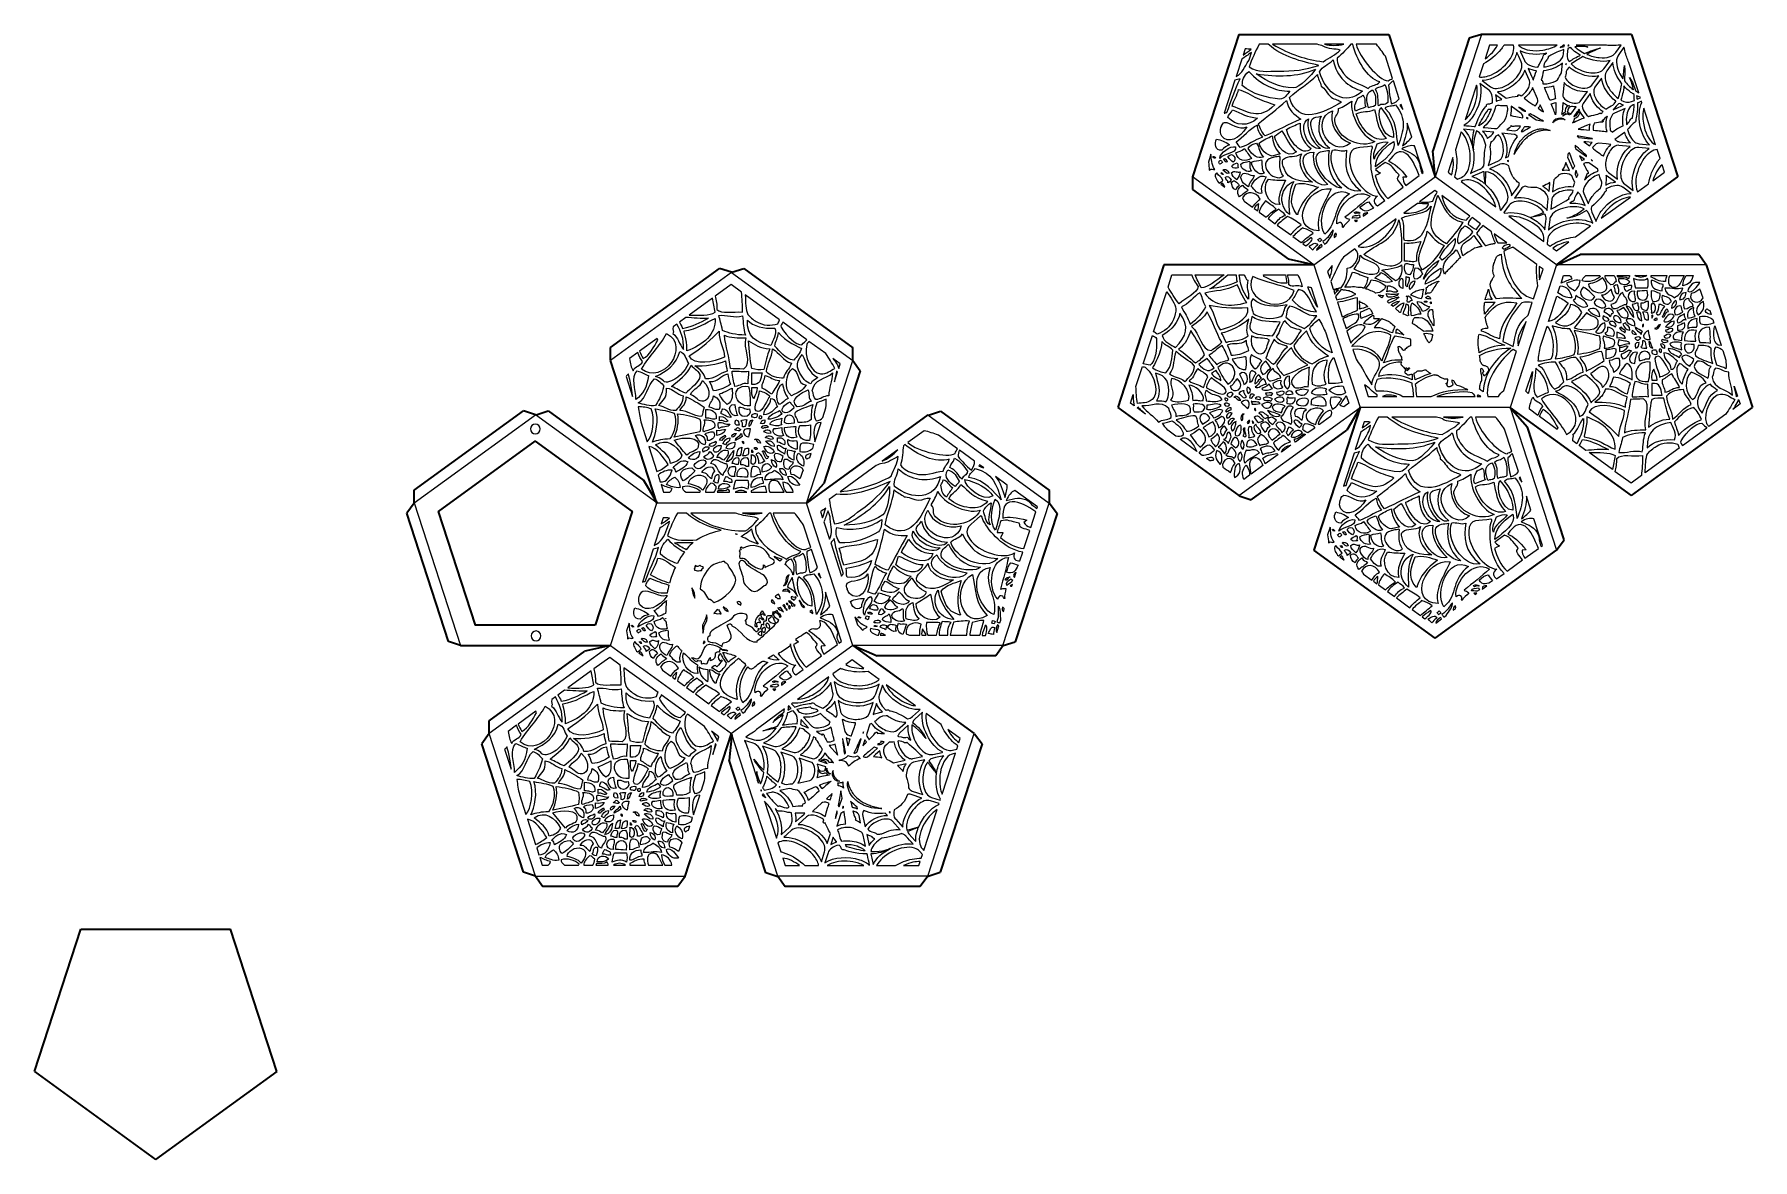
# Model space of a CAD drawing. Header units: millimetres. Extents: x -210 to 134, y -139 to 86.
import ezdxf

# ---------------------------------------------------------------- set-up
doc = ezdxf.new("R2010")
doc.units = ezdxf.units.MM
doc.header["$MEASUREMENT"] = 0
for name, color, linetype in [('Side 1 Detail', 7, 'Continuous'), ('Side 1 Outline', 7, 'Continuous'), ('Side 1 Scoring', 7, 'Continuous'), ('Side 2 Detail', 7, 'Continuous'), ('Side 2 Outline', 7, 'Continuous'), ('Side 2 Scoring', 7, 'Continuous')]:
    doc.layers.add(name, color=color, linetype=linetype)

msp = doc.modelspace()

# ---------------------------------------------------------------- linework, layer by layer
at = {"layer": 'Side 1 Detail', "color": 250, "lineweight": 9}
for points, knots in [([(-68.7453, 34.1436), (-68.7453, 34.1436), (-70.8137, 35.6708), (-70.8137, 35.6708), (-70.8137, 35.6708), (-70.8137, 35.6708), (-74.0115, 33.3678), (-74.0115, 33.3678)], [0, 0, 0, 0, 0.33333333, 0.33333333, 0.33333333, 0.33333333, 1, 1, 1, 1]), ([(-79.2321, 29.5444), (-77.1182, 29.5258), (-75.231, 29.4021), (-74.0163, 30.1463), (-74.0163, 30.1463), (-74.1926, 31.0813), (-74.3546, 32.0318), (-74.551, 32.9471)], [0, 0, 0, 0, 0.33333333, 0.33333333, 0.33333333, 0.33333333, 1, 1, 1, 1]), ([(-74.0115, 33.3678), (-73.8309, 32.5582), (-73.6263, 31.7438), (-73.6883, 30.6927), (-73.6883, 30.6927), (-72.7581, 29.7081), (-70.4099, 30.3647), (-68.553, 30.1463), (-68.553, 30.1463), (-68.4958, 31.5739), (-68.6316, 32.8923), (-68.7453, 34.1436)], [0, 0, 0, 0, 0.25, 0.25, 0.25, 0.25, 0.5, 0.5, 0.5, 0.5, 1, 1, 1, 1]), ([(-82.4402, 27.2124), (-82.6132, 26.6554), (-82.1453, 26.2681), (-82.4926, 25.8854), (-82.4926, 25.8854), (-81.3199, 25.0186), (-81.2709, 23.8355), (-80.3532, 22.7138), (-80.3532, 22.7138), (-80.2298, 24.9438), (-80.8755, 26.1486), (-81.6782, 27.7664)], [0, 0, 0, 0, 0.25, 0.25, 0.25, 0.25, 0.5, 0.5, 0.5, 0.5, 1, 1, 1, 1]), ([(-81.1773, 28.1302), (-80.9871, 27.7571), (-80.7521, 27.5187), (-80.5564, 26.882), (-80.5564, 26.882), (-78.2523, 27.3471), (-77.223, 27.9845), (-75.3275, 28.9446), (-75.3275, 28.9446), (-76.7537, 28.8034), (-78.4625, 29.0318), (-79.8619, 29.0866)], [0, 0, 0, 0, 0.25, 0.25, 0.25, 0.25, 0.5, 0.5, 0.5, 0.5, 1, 1, 1, 1]), ([(-74.0115, 28.8664), (-75.9724, 28.1006), (-77.4862, 26.7511), (-80.2298, 26.4025), (-80.2298, 26.4025), (-80.2967, 26.3963), (-79.4733, 23.5124), (-79.6979, 22.3886), (-79.6979, 22.3886), (-76.4195, 23.5903), (-73.8261, 25.7331), (-74.0115, 28.8664)], [0, 0, 0, 0, 0.25, 0.25, 0.25, 0.25, 0.5, 0.5, 0.5, 0.5, 1, 1, 1, 1]), ([(-73.2515, 29.491), (-73.0964, 28.5367), (-72.7574, 27.8281), (-72.5425, 26.5196), (-72.5425, 26.5196), (-71.3215, 25.9195), (-69.9386, 25.6142), (-67.9646, 25.5574), (-67.9646, 25.5574), (-68.4497, 26.9881), (-68.3429, 27.9066), (-68.573, 29.398), (-68.573, 29.398), (-70.1384, 28.9012), (-71.7804, 29.6963), (-73.2515, 29.491)], [0, 0, 0, 0, 0.2, 0.2, 0.2, 0.2, 0.4, 0.4, 0.4, 0.4, 0.6, 0.6, 0.6, 0.6, 1, 1, 1, 1]), ([(-67.5712, 28.5519), (-67.6787, 25.2401), (-65.9217, 24.0398), (-62.8714, 23.4814), (-62.8714, 23.4814), (-62.4931, 24.4405), (-61.5981, 25.8351), (-62.1066, 26.9775), (-62.1066, 26.9775), (-64.3783, 26.777), (-66.364, 27.3323), (-67.5712, 28.5519)], [0, 0, 0, 0, 0.25, 0.25, 0.25, 0.25, 0.5, 0.5, 0.5, 0.5, 1, 1, 1, 1]), ([(-67.4602, 29.7094), (-67.2342, 29.3415), (-66.3089, 28.5801), (-65.8211, 28.2887), (-65.8211, 28.2887), (-64.3858, 27.4301), (-62.9065, 27.3922), (-61.4506, 27.8518), (-61.4506, 27.8518), (-61.3611, 28.1151), (-61.2639, 28.3713), (-61.1661, 28.6273)], [0, 0, 0, 0, 0.25, 0.25, 0.25, 0.25, 0.5, 0.5, 0.5, 0.5, 1, 1, 1, 1]), ([(-89.1616, 22.3259), (-88.9211, 21.8364), (-88.68, 21.3475), (-88.4388, 20.859), (-88.4388, 20.859), (-86.9622, 21.6045), (-86.3345, 23.1982), (-85.4891, 24.5735), (-85.4891, 24.5735), (-85.5339, 24.6813), (-85.5759, 24.7919), (-85.6187, 24.9015)], [0, 0, 0, 0, 0.25, 0.25, 0.25, 0.25, 0.5, 0.5, 0.5, 0.5, 1, 1, 1, 1]), ([(-83.7404, 25.8854), (-85.1605, 23.2623), (-87.0773, 21.5177), (-88.7668, 18.783), (-88.7668, 18.783), (-84.4866, 15.2941), (-78.8704, 23.418), (-83.7404, 25.8854)], [0, 0, 0, 0, 0.33333333, 0.33333333, 0.33333333, 0.33333333, 1, 1, 1, 1]), ([(-72.1587, 21.1404), (-72.2489, 23.1992), (-73.2466, 24.1725), (-73.2459, 26.3222), (-73.2459, 26.3222), (-74.6825, 24.8308), (-76.6194, 23.0497), (-79.2321, 21.3909), (-79.2321, 21.3909), (-78.2089, 19.3349), (-74.2643, 20.1717), (-72.1587, 21.1404)], [0, 0, 0, 0, 0.25, 0.25, 0.25, 0.25, 0.5, 0.5, 0.5, 0.5, 1, 1, 1, 1]), ([(-72.1587, 25.5574), (-71.9644, 23.1293), (-71.1548, 21.3165), (-70.957, 18.8925), (-70.957, 18.8925), (-70.2508, 18.7816), (-69.3185, 18.8753), (-68.3346, 18.783), (-68.3346, 18.783), (-66.5507, 19.9915), (-68.5413, 22.9439), (-67.8978, 25.011), (-67.8978, 25.011), (-69.3454, 24.9872), (-71.0638, 24.9903), (-72.1587, 25.5574)], [0, 0, 0, 0, 0.2, 0.2, 0.2, 0.2, 0.4, 0.4, 0.4, 0.4, 0.6, 0.6, 0.6, 0.6, 1, 1, 1, 1]), ([(-64.2914, 18.6734), (-63.8098, 20.1948), (-63.7023, 21.4336), (-63.0912, 22.8254), (-63.0912, 22.8254), (-65.0673, 22.8895), (-66.045, 23.6685), (-67.3286, 24.425), (-67.3286, 24.425), (-67.1323, 22.3269), (-67.1419, 20.768), (-66.6989, 18.9166), (-66.6989, 18.9166), (-65.9444, 18.6245), (-65.0135, 18.5756), (-64.2914, 18.6734)], [0, 0, 0, 0, 0.2, 0.2, 0.2, 0.2, 0.4, 0.4, 0.4, 0.4, 0.6, 0.6, 0.6, 0.6, 1, 1, 1, 1]), ([(-62.1066, 23.3718), (-60.9993, 22.257), (-60.1215, 20.9134), (-58.2825, 20.531), (-58.2825, 20.531), (-57.6589, 21.2186), (-57.0622, 21.9339), (-56.7522, 22.935), (-56.7522, 22.935), (-57.0926, 23.0077), (-60.0629, 24.425), (-61.3418, 26.1038), (-61.3418, 26.1038), (-61.4127, 25.009), (-61.9819, 24.4123), (-62.1066, 23.3718)], [0, 0, 0, 0, 0.2, 0.2, 0.2, 0.2, 0.4, 0.4, 0.4, 0.4, 0.6, 0.6, 0.6, 0.6, 1, 1, 1, 1]), ([(-60.8112, 27.1707), (-59.551, 25.1798), (-57.9697, 23.6485), (-56.6516, 23.6485), (-56.6516, 23.6485), (-56.3491, 24.0398), (-55.9213, 24.3271), (-55.6815, 24.6351)], [0, 0, 0, 0, 0.33333333, 0.33333333, 0.33333333, 0.33333333, 1, 1, 1, 1]), ([(-55.2495, 24.3206), (-55.4148, 24.1442), (-55.574, 23.9565), (-55.6601, 23.6998), (-55.6601, 23.6998), (-56.4318, 21.3923), (-54.6135, 17.8521), (-52.9564, 17.8173), (-52.9564, 17.8173), (-51.5804, 17.7884), (-51.0251, 18.4881), (-50.0873, 18.8925), (-50.0873, 18.8925), (-50.6365, 19.9312), (-51.2311, 20.9234), (-51.8767, 21.8656)], [0, 0, 0, 0, 0.2, 0.2, 0.2, 0.2, 0.4, 0.4, 0.4, 0.4, 0.6, 0.6, 0.6, 0.6, 1, 1, 1, 1]), ([(-91.1687, 20.8672), (-91.0054, 19.8189), (-90.8648, 19.1619), (-90.4404, 18.4288), (-90.4404, 18.4288), (-90.1228, 19.4224), (-88.8391, 19.2928), (-88.5484, 20.3126), (-88.5484, 20.3126), (-88.9694, 20.7115), (-89.236, 21.3905), (-89.4999, 22.0803)], [0, 0, 0, 0, 0.25, 0.25, 0.25, 0.25, 0.5, 0.5, 0.5, 0.5, 1, 1, 1, 1]), ([(-81.118, 22.2797), (-81.7257, 19.6091), (-83.7369, 18.3654), (-85.926, 17.2533), (-85.926, 17.2533), (-84.7953, 17.1982), (-84.4377, 15.9439), (-83.522, 16.1605), (-83.522, 16.1605), (-81.4701, 16.6463), (-80.1285, 18.3027), (-79.3754, 19.875), (-79.3754, 19.875), (-79.9439, 20.8004), (-79.9136, 21.991), (-81.118, 22.2797)], [0, 0, 0, 0, 0.2, 0.2, 0.2, 0.2, 0.4, 0.4, 0.4, 0.4, 0.6, 0.6, 0.6, 0.6, 1, 1, 1, 1]), ([(-62.5434, 22.8254), (-62.6171, 20.9685), (-63.5955, 20.017), (-63.7458, 18.2366), (-63.7458, 18.2366), (-62.8927, 17.2072), (-61.3989, 16.9595), (-60.3585, 16.925), (-60.3585, 16.925), (-60.0829, 18.3255), (-59.1362, 18.6152), (-58.7807, 19.9347), (-58.7807, 19.9347), (-60.4694, 20.4314), (-61.1295, 22.0544), (-62.5434, 22.8254)], [0, 0, 0, 0, 0.2, 0.2, 0.2, 0.2, 0.4, 0.4, 0.4, 0.4, 0.6, 0.6, 0.6, 0.6, 1, 1, 1, 1]), ([(-53.5124, 17.1114), (-55.4121, 17.9437), (-55.7572, 19.905), (-56.5931, 21.6707), (-56.5931, 21.6707), (-58.1461, 19.9832), (-57.6617, 18.384), (-56.2065, 16.7066), (-56.2065, 16.7066), (-55.7063, 16.1309), (-55.3735, 16.01), (-54.9098, 15.8326), (-54.9098, 15.8326), (-54.5976, 16.4882), (-54.2697, 16.41), (-53.5124, 17.1114)], [0, 0, 0, 0, 0.2, 0.2, 0.2, 0.2, 0.4, 0.4, 0.4, 0.4, 0.6, 0.6, 0.6, 0.6, 1, 1, 1, 1]), ([(-49.3018, 18.9166), (-49.3018, 18.9166), (-49.02, 19.7865), (-49.02, 19.7865), (-49.02, 19.7865), (-49.02, 19.7865), (-50.4566, 20.8934), (-50.4566, 20.8934)], [0, 0, 0, 0, 0.33333333, 0.33333333, 0.33333333, 0.33333333, 1, 1, 1, 1]), ([(-90.5638, 13.3053), (-90.4438, 13.543), (-91.0695, 16.8134), (-91.3892, 17.7991), (-91.3892, 17.7991), (-91.5325, 17.6206), (-91.6875, 17.4449), (-91.8529, 17.2747)], [0, 0, 0, 0, 0.33333333, 0.33333333, 0.33333333, 0.33333333, 1, 1, 1, 1]), ([(-89.8596, 12.6638), (-88.5484, 13.7566), (-87.6079, 15.0678), (-87.346, 17.4717), (-87.346, 17.4717), (-88.115, 17.6898), (-88.7406, 18.1518), (-89.5922, 18.4288), (-89.5922, 18.4288), (-90.9744, 17.1018), (-89.874, 14.7622), (-89.8596, 12.6638)], [0, 0, 0, 0, 0.25, 0.25, 0.25, 0.25, 0.5, 0.5, 0.5, 0.5, 1, 1, 1, 1]), ([(-78.8236, 19.5478), (-79.5546, 17.5469), (-81.3171, 16.5778), (-82.7572, 15.2862), (-82.7572, 15.2862), (-81.6609, 14.8893), (-81.0146, 14.3426), (-79.9156, 13.9481), (-79.9156, 13.9481), (-78.9676, 14.8828), (-77.1182, 16.1726), (-77.0755, 17.3622), (-77.0755, 17.3622), (-77.0411, 18.3103), (-78.2648, 18.7974), (-78.8236, 19.5478)], [0, 0, 0, 0, 0.2, 0.2, 0.2, 0.2, 0.4, 0.4, 0.4, 0.4, 0.6, 0.6, 0.6, 0.6, 1, 1, 1, 1]), ([(-78.0587, 19.4382), (-76.9535, 18.6734), (-76.2011, 17.8173), (-75.9827, 16.8161), (-75.9827, 16.8161), (-73.9481, 16.7483), (-73.2197, 17.9858), (-71.6123, 18.3454), (-71.6123, 18.3454), (-71.6433, 19.1158), (-71.983, 19.5774), (-71.9403, 20.4221), (-71.9403, 20.4221), (-73.4595, 19.6449), (-76.3576, 19.3349), (-78.0587, 19.4382)], [0, 0, 0, 0, 0.2, 0.2, 0.2, 0.2, 0.4, 0.4, 0.4, 0.4, 0.6, 0.6, 0.6, 0.6, 1, 1, 1, 1]), ([(-75.1256, 16.2784), (-74.6846, 15.7003), (-74.6998, 15.076), (-74.3442, 14.4118), (-74.3442, 14.4118), (-72.971, 14.6054), (-71.8334, 15.0337), (-70.957, 15.7234), (-70.957, 15.7234), (-71.2099, 16.3442), (-71.3525, 17.0756), (-71.5034, 17.7991), (-71.5034, 17.7991), (-73.1646, 17.4594), (-73.2907, 16.1988), (-75.1256, 16.2784)], [0, 0, 0, 0, 0.2, 0.2, 0.2, 0.2, 0.4, 0.4, 0.4, 0.4, 0.6, 0.6, 0.6, 0.6, 1, 1, 1, 1]), ([(-67.4871, 15.8326), (-67.4871, 16.7431), (-67.3514, 17.4352), (-67.3514, 18.3454), (-67.3514, 18.3454), (-68.1258, 18.1367), (-69.3495, 18.4433), (-70.6291, 18.3454), (-70.6291, 18.3454), (-70.5312, 17.2416), (-70.3114, 16.2591), (-70.0826, 15.2862), (-70.0826, 15.2862), (-68.8948, 15.4133), (-68.5778, 16.0514), (-67.4871, 15.8326)], [0, 0, 0, 0, 0.2, 0.2, 0.2, 0.2, 0.4, 0.4, 0.4, 0.4, 0.6, 0.6, 0.6, 0.6, 1, 1, 1, 1]), ([(-66.6989, 15.691), (-64.935, 15.5294), (-64.9026, 16.698), (-64.6194, 18.0182), (-64.6194, 18.0182), (-65.3119, 18.0182), (-66.0036, 18.0182), (-66.6954, 18.0182), (-66.6954, 18.0182), (-66.6954, 17.1073), (-66.6989, 16.6015), (-66.6989, 15.691)], [0, 0, 0, 0, 0.25, 0.25, 0.25, 0.25, 0.5, 0.5, 0.5, 0.5, 1, 1, 1, 1]), ([(-64.6194, 14.9586), (-63.8553, 14.6664), (-63.3847, 14.0807), (-62.653, 13.7566), (-62.653, 13.7566), (-62.2878, 14.8125), (-61.4623, 15.4068), (-61.1234, 16.4882), (-61.1234, 16.4882), (-62.5165, 16.4785), (-62.8645, 17.2685), (-64.0448, 17.4717), (-64.0448, 17.4717), (-64.0448, 16.4882), (-64.7531, 16.0393), (-64.6194, 14.9586)], [0, 0, 0, 0, 0.2, 0.2, 0.2, 0.2, 0.4, 0.4, 0.4, 0.4, 0.6, 0.6, 0.6, 0.6, 1, 1, 1, 1]), ([(-58.5581, 18.9166), (-59.9058, 17.7921), (-60.3634, 14.7363), (-58.7807, 13.429), (-58.7807, 13.429), (-57.3799, 14.0673), (-56.6268, 14.3129), (-55.8261, 15.5521), (-55.8261, 15.5521), (-57.7285, 15.908), (-57.0919, 18.125), (-58.5581, 18.9166)], [0, 0, 0, 0, 0.25, 0.25, 0.25, 0.25, 0.5, 0.5, 0.5, 0.5, 1, 1, 1, 1]), ([(-53.9121, 12.6638), (-52.8089, 12.6903), (-52.4017, 13.4121), (-51.2897, 13.429), (-51.2897, 13.429), (-51.2704, 15.1222), (-50.6158, 16.2391), (-50.5248, 18.0182), (-50.5248, 18.0182), (-52.0111, 16.7), (-54.2193, 16.8382), (-54.5976, 14.4118), (-54.5976, 14.4118), (-54.2883, 13.956), (-54.3861, 12.9545), (-53.9121, 12.6638)], [0, 0, 0, 0, 0.2, 0.2, 0.2, 0.2, 0.4, 0.4, 0.4, 0.4, 0.6, 0.6, 0.6, 0.6, 1, 1, 1, 1]), ([(-85.926, 11.4618), (-85.0943, 13.0124), (-84.8256, 13.3053), (-84.2675, 15.4009), (-84.2675, 15.4009), (-84.7484, 15.8305), (-85.3637, 16.6863), (-86.1444, 16.8161), (-86.1444, 16.8161), (-87.6582, 15.6348), (-87.6161, 12.8973), (-89.4221, 12.0082), (-89.4221, 12.0082), (-88.4071, 11.7257), (-87.0256, 11.304), (-85.926, 11.4618)], [0, 0, 0, 0, 0.2, 0.2, 0.2, 0.2, 0.4, 0.4, 0.4, 0.4, 0.6, 0.6, 0.6, 0.6, 1, 1, 1, 1]), ([(-81.8559, 10.4803), (-81.1469, 11.3016), (-80.5096, 12.0192), (-80.389, 13.429), (-80.389, 13.429), (-81.7526, 13.7042), (-82.2686, 14.7804), (-83.7294, 14.9586), (-83.7294, 14.9586), (-83.5861, 12.8491), (-84.4928, 12.662), (-85.259, 11.4618), (-85.259, 11.4618), (-84.0449, 11.1827), (-83.3787, 10.4507), (-81.8559, 10.4803)], [0, 0, 0, 0, 0.2, 0.2, 0.2, 0.2, 0.4, 0.4, 0.4, 0.4, 0.6, 0.6, 0.6, 0.6, 1, 1, 1, 1]), ([(-76.5291, 16.4882), (-77.0342, 15.0264), (-78.3295, 15.0519), (-78.9221, 13.6777), (-78.9221, 13.6777), (-77.8327, 13.2102), (-77.4407, 12.2063), (-76.3224, 12.3362), (-76.3224, 12.3362), (-75.2179, 12.4643), (-74.522, 14.5369), (-76.5291, 16.4882)], [0, 0, 0, 0, 0.25, 0.25, 0.25, 0.25, 0.5, 0.5, 0.5, 0.5, 1, 1, 1, 1]), ([(-71.6123, 11.6805), (-70.4375, 12.4371), (-70.5491, 13.5333), (-70.6291, 14.9586), (-70.6291, 14.9586), (-71.8383, 14.3533), (-73.1419, 13.7566), (-73.1419, 13.7566), (-73.1419, 13.7566), (-73.1419, 13.7566), (-72.6685, 12.495), (-71.6123, 11.6805)], [0, 0, 0, 0, 0.25, 0.25, 0.25, 0.25, 0.5, 0.5, 0.5, 0.5, 1, 1, 1, 1]), ([(-67.3514, 15.2862), (-71.2395, 15.8326), (-70.2294, 10.9905), (-67.0268, 11.4273), (-67.0268, 11.4273), (-66.9807, 12.967), (-67.0468, 14.0973), (-67.3514, 15.2862)], [0, 0, 0, 0, 0.33333333, 0.33333333, 0.33333333, 0.33333333, 1, 1, 1, 1]), ([(-65.3842, 10.2601), (-64.5071, 10.254), (-63.5011, 12.9304), (-63.0898, 13.3194), (-63.0898, 13.3194), (-63.5618, 13.904), (-64.3287, 14.1931), (-65.1658, 14.4118), (-65.1658, 14.4118), (-65.1059, 13.1558), (-67.0406, 10.2719), (-65.3842, 10.2601)], [0, 0, 0, 0, 0.25, 0.25, 0.25, 0.25, 0.5, 0.5, 0.5, 0.5, 1, 1, 1, 1]), ([(-65.6026, 15.0678), (-65.9671, 15.0678), (-66.3316, 15.0678), (-66.6954, 15.0678), (-66.6954, 15.0678), (-66.7237, 14.0559), (-66.7064, 13.3504), (-66.2586, 12.815), (-66.2586, 12.815), (-66.056, 13.7566), (-65.5813, 14.0632), (-65.6026, 15.0678)], [0, 0, 0, 0, 0.25, 0.25, 0.25, 0.25, 0.5, 0.5, 0.5, 0.5, 1, 1, 1, 1]), ([(-61.1234, 11.6805), (-60.3585, 11.9434), (-60.2758, 12.5542), (-59.3925, 12.8822), (-59.3925, 12.8822), (-60.1353, 13.9746), (-60.3006, 14.5789), (-60.5769, 15.8326), (-60.5769, 15.8326), (-61.5168, 15.2362), (-62.2368, 12.6638), (-61.1234, 11.6805)], [0, 0, 0, 0, 0.25, 0.25, 0.25, 0.25, 0.5, 0.5, 0.5, 0.5, 1, 1, 1, 1]), ([(-57.6265, 11.2434), (-56.0914, 11.1652), (-55.9495, 12.0006), (-54.7782, 12.3362), (-54.7782, 12.3362), (-55.4086, 12.7613), (-55.1199, 13.8961), (-55.4417, 14.6306), (-55.4417, 14.6306), (-56.6454, 14.0263), (-59.3732, 12.7875), (-57.6265, 11.2434)], [0, 0, 0, 0, 0.25, 0.25, 0.25, 0.25, 0.5, 0.5, 0.5, 0.5, 1, 1, 1, 1]), ([(-87.6099, 4.2133), (-86.4834, 5.4305), (-86.0252, 8.838), (-86.7996, 10.8062), (-86.7996, 10.8062), (-87.55, 11.0694), (-88.5484, 11.2372), (-89.4221, 11.2434), (-89.4221, 11.2434), (-89.2849, 10.1795), (-89.0934, 9.1877), (-88.908, 8.2103)], [0, 0, 0, 0, 0.25, 0.25, 0.25, 0.25, 0.5, 0.5, 0.5, 0.5, 1, 1, 1, 1]), ([(-83.0851, 4.7969), (-82.157, 5.9455), (-81.5824, 8.1786), (-82.2107, 9.9322), (-82.2107, 9.9322), (-83.3745, 10.3349), (-84.6554, 10.6202), (-86.0348, 10.8062), (-86.0348, 10.8062), (-85.1288, 8.6224), (-85.937, 5.632), (-86.5812, 4.1413), (-86.5812, 4.1413), (-85.5876, 4.5316), (-84.4211, 4.749), (-83.0851, 4.7969)], [0, 0, 0, 0, 0.2, 0.2, 0.2, 0.2, 0.4, 0.4, 0.4, 0.4, 0.6, 0.6, 0.6, 0.6, 1, 1, 1, 1]), ([(-81.0656, 10.4569), (-79.3493, 10.3886), (-78.4349, 9.3737), (-76.7475, 9.2766), (-76.7475, 9.2766), (-76.4368, 9.7672), (-76.474, 10.6057), (-76.2011, 11.1342), (-76.2011, 11.1342), (-77.2987, 11.9307), (-78.5059, 12.6173), (-79.8068, 13.2102), (-79.8068, 13.2102), (-79.7668, 11.6764), (-80.6033, 11.488), (-81.0656, 10.4569)], [0, 0, 0, 0, 0.2, 0.2, 0.2, 0.2, 0.4, 0.4, 0.4, 0.4, 0.6, 0.6, 0.6, 0.6, 1, 1, 1, 1]), ([(-75.8739, 8.949), (-75.0408, 9.0623), (-74.5082, 8.51), (-73.7978, 8.8397), (-73.7978, 8.8397), (-73.6972, 10.2515), (-74.6185, 10.6415), (-75.8739, 10.6973), (-75.8739, 10.6973), (-75.8739, 10.1144), (-75.8739, 9.5318), (-75.8739, 8.949)], [0, 0, 0, 0, 0.25, 0.25, 0.25, 0.25, 0.5, 0.5, 0.5, 0.5, 1, 1, 1, 1]), ([(-74.3442, 13.429), (-74.3787, 12.4071), (-75.1745, 12.147), (-75.2179, 11.1342), (-75.2179, 11.1342), (-74.3112, 11.0938), (-74.3332, 10.5433), (-73.2322, 10.6973), (-73.2322, 10.6973), (-72.7237, 12.0309), (-73.3583, 12.949), (-74.3442, 13.429)], [0, 0, 0, 0, 0.25, 0.25, 0.25, 0.25, 0.5, 0.5, 0.5, 0.5, 1, 1, 1, 1]), ([(-70.7386, 9.1677), (-71.358, 9.6766), (-71.4462, 10.7173), (-72.4866, 10.8062), (-72.4866, 10.8062), (-72.5948, 10.4775), (-72.8732, 10.3187), (-72.8139, 9.8233), (-72.8139, 9.8233), (-72.0098, 9.7448), (-71.6054, 8.8363), (-70.7386, 9.1677)], [0, 0, 0, 0, 0.25, 0.25, 0.25, 0.25, 0.5, 0.5, 0.5, 0.5, 1, 1, 1, 1]), ([(-69.5363, 9.4953), (-69.8312, 10.1113), (-69.9752, 10.8772), (-70.0826, 11.6805), (-70.0826, 11.6805), (-72.0478, 11.7898), (-70.8564, 8.8983), (-69.5363, 9.4953)], [0, 0, 0, 0, 0.33333333, 0.33333333, 0.33333333, 0.33333333, 1, 1, 1, 1]), ([(-67.1323, 10.8062), (-67.9226, 10.5196), (-68.3187, 11.1979), (-69.2083, 11.1342), (-69.2083, 11.1342), (-69.7257, 8.4501), (-66.4026, 8.929), (-67.1323, 10.8062)], [0, 0, 0, 0, 0.33333333, 0.33333333, 0.33333333, 0.33333333, 1, 1, 1, 1]), ([(-62.8714, 12.8822), (-62.8803, 11.3257), (-64.2742, 11.1531), (-64.2914, 9.6045), (-64.2914, 9.6045), (-62.9155, 9.6852), (-62.3629, 10.5895), (-61.5602, 11.2434), (-61.5602, 11.2434), (-61.9908, 11.7963), (-61.8868, 12.8836), (-62.8714, 12.8822)], [0, 0, 0, 0, 0.25, 0.25, 0.25, 0.25, 0.5, 0.5, 0.5, 0.5, 1, 1, 1, 1]), ([(-61.1234, 10.4786), (-61.9267, 9.9346), (-63.1394, 9.7999), (-63.4178, 8.7305), (-63.4178, 8.7305), (-62.1568, 8.7812), (-60.8877, 9.4409), (-60.6534, 9.8777), (-60.6534, 9.8777), (-60.8216, 9.9587), (-61.0475, 10.2894), (-61.1234, 10.4786)], [0, 0, 0, 0, 0.25, 0.25, 0.25, 0.25, 0.5, 0.5, 0.5, 0.5, 1, 1, 1, 1]), ([(-58.2825, 10.9157), (-58.2928, 11.5972), (-58.8606, 11.7212), (-59.0473, 12.2269), (-59.0473, 12.2269), (-59.9024, 11.8893), (-61.5574, 10.3511), (-60.0306, 10.0417), (-60.0306, 10.0417), (-59.4387, 9.9215), (-58.7242, 10.5302), (-58.2825, 10.9157)], [0, 0, 0, 0, 0.25, 0.25, 0.25, 0.25, 0.5, 0.5, 0.5, 0.5, 1, 1, 1, 1]), ([(-54.4578, 11.6805), (-55.6628, 11.2099), (-57.0064, 10.8782), (-57.9545, 10.1506), (-57.9545, 10.1506), (-58.2536, 9.2931), (-57.4254, 8.9445), (-57.4081, 8.0749), (-57.4081, 8.0749), (-56.1948, 8.0997), (-55.4982, 8.1035), (-54.8147, 8.6582), (-54.8147, 8.6582), (-54.8147, 9.414), (-54.8147, 10.8062), (-54.4578, 11.6805)], [0, 0, 0, 0, 0.2, 0.2, 0.2, 0.2, 0.4, 0.4, 0.4, 0.4, 0.6, 0.6, 0.6, 0.6, 1, 1, 1, 1]), ([(-51.8353, 12.7733), (-52.3342, 12.3975), (-53.1286, 12.3179), (-53.693, 12.0082), (-53.693, 12.0082), (-53.9899, 10.9044), (-54.5894, 9.3889), (-53.8025, 8.4025), (-53.8025, 8.4025), (-53.2058, 8.4439), (-52.7855, 8.7016), (-52.4878, 9.0881)], [0, 0, 0, 0, 0.25, 0.25, 0.25, 0.25, 0.5, 0.5, 0.5, 0.5, 1, 1, 1, 1]), ([(-77.0755, 6.2173), (-76.9129, 6.9108), (-76.9129, 8.037), (-77.0755, 8.7305), (-77.0755, 8.7305), (-78.3516, 9.312), (-79.8812, 9.6393), (-81.5555, 9.8233), (-81.5555, 9.8233), (-81.1855, 8.2007), (-81.6216, 6.4065), (-82.2107, 5.1245), (-82.2107, 5.1245), (-80.4999, 5.4897), (-78.7547, 5.8208), (-77.0755, 6.2173)], [0, 0, 0, 0, 0.2, 0.2, 0.2, 0.2, 0.4, 0.4, 0.4, 0.4, 0.6, 0.6, 0.6, 0.6, 1, 1, 1, 1]), ([(-76.3107, 6.2173), (-75.6113, 6.5377), (-74.6674, 6.6138), (-74.1258, 7.0917), (-74.1258, 7.0917), (-73.7593, 8.335), (-74.9809, 8.633), (-76.2011, 8.6213), (-76.2011, 8.6213), (-75.7733, 7.7965), (-76.8047, 6.7299), (-76.3107, 6.2173)], [0, 0, 0, 0, 0.25, 0.25, 0.25, 0.25, 0.5, 0.5, 0.5, 0.5, 1, 1, 1, 1]), ([(-71.0659, 7.7469), (-72.0684, 7.6188), (-72.3674, 8.1941), (-73.3603, 8.0749), (-73.3603, 8.0749), (-73.5381, 7.7032), (-73.3768, 7.245), (-73.2515, 6.8729), (-73.2515, 6.8729), (-72.7691, 7.4107), (-71.2884, 6.9498), (-71.0659, 7.7469)], [0, 0, 0, 0, 0.25, 0.25, 0.25, 0.25, 0.5, 0.5, 0.5, 0.5, 1, 1, 1, 1]), ([(-73.1419, 8.4025), (-72.3668, 8.7416), (-72.1407, 7.9991), (-71.3959, 8.3257), (-71.3959, 8.3257), (-71.9726, 8.8053), (-72.0422, 9.3207), (-73.1419, 9.2766), (-73.1419, 9.2766), (-73.1419, 8.9851), (-73.1419, 8.694), (-73.1419, 8.4025)], [0, 0, 0, 0, 0.25, 0.25, 0.25, 0.25, 0.5, 0.5, 0.5, 0.5, 1, 1, 1, 1]), ([(-69.8642, 8.6213), (-70.2108, 8.1524), (-70.0572, 7.3842), (-69.2083, 7.5285), (-69.2083, 7.5285), (-69.2793, 8.0408), (-69.3392, 8.5634), (-69.8642, 8.6213)], [0, 0, 0, 0, 0.33333333, 0.33333333, 0.33333333, 0.33333333, 1, 1, 1, 1]), ([(-70.0826, 6.545), (-69.499, 6.485), (-69.2572, 6.1818), (-68.881, 6.6545), (-68.881, 6.6545), (-69.1208, 6.7785), (-69.2441, 7.02), (-69.5363, 7.0917), (-69.5363, 7.0917), (-69.6996, 6.8908), (-69.9924, 6.8188), (-70.0826, 6.545)], [0, 0, 0, 0, 0.25, 0.25, 0.25, 0.25, 0.5, 0.5, 0.5, 0.5, 1, 1, 1, 1]), ([(-67.3514, 5.1245), (-67.2563, 5.7219), (-67.084, 6.2411), (-67.0234, 6.8729), (-67.0234, 6.8729), (-68.9065, 7.1282), (-68.458, 5.3991), (-67.3514, 5.1245)], [0, 0, 0, 0, 0.33333333, 0.33333333, 0.33333333, 0.33333333, 1, 1, 1, 1]), ([(-67.6787, 8.6213), (-67.8523, 8.6878), (-68.7163, 8.6899), (-68.881, 8.4025), (-68.881, 8.4025), (-68.4972, 8.2765), (-68.5461, 7.718), (-68.553, 7.2006), (-68.553, 7.2006), (-67.6256, 7.0383), (-67.9811, 8.1583), (-67.6787, 8.6213)], [0, 0, 0, 0, 0.25, 0.25, 0.25, 0.25, 0.5, 0.5, 0.5, 0.5, 1, 1, 1, 1]), ([(-67.2418, 7.3101), (-66.6548, 7.4148), (-66.8822, 8.3347), (-66.477, 8.6213), (-66.477, 8.6213), (-67.1468, 8.5989), (-67.2535, 8.014), (-67.2418, 7.3101)], [0, 0, 0, 0, 0.33333333, 0.33333333, 0.33333333, 0.33333333, 1, 1, 1, 1]), ([(-65.8211, 9.0581), (-65.6764, 9.2411), (-65.5317, 9.4244), (-65.6026, 9.8233), (-65.6026, 9.8233), (-65.9699, 9.9952), (-66.415, 9.8223), (-66.6954, 9.6045), (-66.6954, 9.6045), (-66.6954, 9.4588), (-66.6954, 9.3131), (-66.6954, 9.1677), (-66.6954, 9.1677), (-66.4336, 9.1016), (-66.1973, 9.0106), (-65.8211, 9.0581)], [0, 0, 0, 0, 0.2, 0.2, 0.2, 0.2, 0.4, 0.4, 0.4, 0.4, 0.6, 0.6, 0.6, 0.6, 1, 1, 1, 1]), ([(-64.8379, 9.4953), (-65.1507, 9.4667), (-65.316, 9.003), (-65.1658, 8.8397), (-65.1658, 8.8397), (-65.0563, 8.8397), (-64.9474, 8.8397), (-64.8379, 8.8397), (-64.8379, 8.8397), (-64.689, 8.9793), (-64.689, 9.3555), (-64.8379, 9.4953)], [0, 0, 0, 0, 0.25, 0.25, 0.25, 0.25, 0.5, 0.5, 0.5, 0.5, 1, 1, 1, 1]), ([(-64.073, 8.6213), (-64.6222, 8.6241), (-64.7868, 8.242), (-64.9474, 7.8562), (-64.9474, 7.8562), (-64.5733, 7.6477), (-63.8994, 7.9333), (-64.073, 8.6213)], [0, 0, 0, 0, 0.33333333, 0.33333333, 0.33333333, 0.33333333, 1, 1, 1, 1]), ([(-63.4178, 7.3101), (-63.8374, 7.5647), (-64.4961, 7.5768), (-64.7262, 7.1847), (-64.7262, 7.1847), (-64.6704, 7.0548), (-64.6401, 6.9115), (-64.4961, 6.8729), (-64.4961, 6.8729), (-64.1922, 7.1847), (-63.4591, 6.8419), (-63.4178, 7.3101)], [0, 0, 0, 0, 0.25, 0.25, 0.25, 0.25, 0.5, 0.5, 0.5, 0.5, 1, 1, 1, 1]), ([(-62.8914, 5.9596), (-62.8128, 6.6765), (-63.9972, 6.8771), (-64.2914, 6.2173), (-64.2914, 6.2173), (-63.8305, 6.0654), (-63.4267, 5.6847), (-62.8914, 5.9596)], [0, 0, 0, 0, 0.33333333, 0.33333333, 0.33333333, 0.33333333, 1, 1, 1, 1]), ([(-63.0898, 7.7469), (-62.4649, 7.4045), (-61.5292, 7.2367), (-60.6989, 7.6429), (-60.6989, 7.6429), (-60.8849, 7.9671), (-60.7457, 8.3798), (-60.6858, 8.949), (-60.6858, 8.949), (-61.5829, 8.6433), (-62.748, 8.6075), (-63.0898, 7.7469)], [0, 0, 0, 0, 0.25, 0.25, 0.25, 0.25, 0.5, 0.5, 0.5, 0.5, 1, 1, 1, 1]), ([(-60.3585, 5.4525), (-60.5714, 5.8952), (-60.7402, 6.3813), (-60.6858, 7.0917), (-60.6858, 7.0917), (-61.1647, 6.9869), (-61.6614, 6.9015), (-62.2154, 6.8729), (-62.2154, 6.8729), (-63.0367, 6.0392), (-61.4286, 5.0287), (-60.3585, 5.4525)], [0, 0, 0, 0, 0.25, 0.25, 0.25, 0.25, 0.5, 0.5, 0.5, 0.5, 1, 1, 1, 1]), ([(-60.1394, 8.0749), (-59.7074, 7.6691), (-59.0411, 7.9123), (-58.1943, 7.9213), (-58.1943, 7.9213), (-57.8973, 10.0183), (-60.3585, 10.2601), (-60.1394, 8.0749)], [0, 0, 0, 0, 0.33333333, 0.33333333, 0.33333333, 0.33333333, 1, 1, 1, 1]), ([(-60.1394, 7.0917), (-60.1966, 5.5407), (-59.3029, 4.6622), (-57.7106, 5.1245), (-57.7106, 5.1245), (-58.0834, 5.8322), (-57.9766, 6.6786), (-57.8808, 7.2581), (-57.8808, 7.2581), (-58.4768, 7.2674), (-59.3512, 7.2212), (-60.1394, 7.0917)], [0, 0, 0, 0, 0.25, 0.25, 0.25, 0.25, 0.5, 0.5, 0.5, 0.5, 1, 1, 1, 1]), ([(-57.096, 7.482), (-57.6838, 5.8914), (-57.1753, 4.3632), (-55.1399, 4.4679), (-55.1399, 4.4679), (-54.8794, 5.4904), (-54.998, 6.3941), (-54.9539, 7.6429), (-54.9539, 7.6429), (-55.1826, 7.5409), (-56.3698, 7.4496), (-57.096, 7.482)], [0, 0, 0, 0, 0.25, 0.25, 0.25, 0.25, 0.5, 0.5, 0.5, 0.5, 1, 1, 1, 1]), ([(-82.9211, -0.123), (-81.8015, 0.2142), (-81.0987, 0.4795), (-80.6811, 1.5189), (-80.6811, 1.5189), (-81.8559, 3.7041), (-83.7369, 5.015), (-85.926, 3.5949), (-85.926, 3.5949), (-84.6533, 2.3295), (-83.3215, 1.8083), (-82.9211, -0.123)], [0, 0, 0, 0, 0.25, 0.25, 0.25, 0.25, 0.5, 0.5, 0.5, 0.5, 1, 1, 1, 1]), ([(-79.6979, 1.5189), (-79.1488, 2.2958), (-77.6178, 2.2964), (-77.4035, 3.1581), (-77.4035, 3.1581), (-76.8488, 5.3857), (-80.5792, 5.1635), (-82.2107, 4.5785), (-82.2107, 4.5785), (-81.3908, 3.5408), (-80.5792, 2.6117), (-79.6979, 1.5189)], [0, 0, 0, 0, 0.25, 0.25, 0.25, 0.25, 0.5, 0.5, 0.5, 0.5, 1, 1, 1, 1]), ([(-77.9499, 5.4525), (-77.2133, 4.6877), (-77.2133, 3.8554), (-76.0923, 3.5949), (-76.0923, 3.5949), (-75.5617, 4.82), (-76.9095, 6.1674), (-77.9499, 5.4525)], [0, 0, 0, 0, 0.33333333, 0.33333333, 0.33333333, 0.33333333, 1, 1, 1, 1]), ([(-76.4195, 2.1748), (-75.9655, 2.4119), (-75.4033, 2.5421), (-75.2179, 3.0489), (-75.2179, 3.0489), (-75.7884, 3.5584), (-76.7751, 2.9241), (-76.4195, 2.1748)], [0, 0, 0, 0, 0.33333333, 0.33333333, 0.33333333, 0.33333333, 1, 1, 1, 1]), ([(-74.3442, 6.2173), (-75.0835, 6.1925), (-75.7746, 6.1181), (-76.0923, 5.6709), (-76.0923, 5.6709), (-75.6141, 5.5662), (-75.4804, 5.1173), (-75.5459, 4.4689), (-75.5459, 4.4689), (-74.544, 4.451), (-73.7971, 5.3498), (-74.3442, 6.2173)], [0, 0, 0, 0, 0.25, 0.25, 0.25, 0.25, 0.5, 0.5, 0.5, 0.5, 1, 1, 1, 1]), ([(-73.9067, 4.3601), (-74.2367, 3.9618), (-75.1159, 4.1124), (-75.2179, 3.4857), (-75.2179, 3.4857), (-74.6715, 2.8863), (-73.5119, 3.6896), (-73.9067, 4.3601)], [0, 0, 0, 0, 0.33333333, 0.33333333, 0.33333333, 0.33333333, 1, 1, 1, 1]), ([(-73.7613, 2.1728), (-73.3224, 2.2568), (-72.8105, 2.7181), (-72.8139, 3.4857), (-72.8139, 3.4857), (-74.3008, 3.689), (-74.8927, 1.9561), (-73.7613, 2.1728)], [0, 0, 0, 0, 0.33333333, 0.33333333, 0.33333333, 0.33333333, 1, 1, 1, 1]), ([(-73.6883, 5.4525), (-73.2211, 5.5869), (-72.1159, 5.88), (-71.9403, 6.6545), (-71.9403, 6.6545), (-72.2841, 6.7706), (-72.9545, 6.3906), (-73.6883, 6.545), (-73.6883, 6.545), (-73.6883, 6.1811), (-73.6883, 5.8166), (-73.6883, 5.4525)], [0, 0, 0, 0, 0.25, 0.25, 0.25, 0.25, 0.5, 0.5, 0.5, 0.5, 1, 1, 1, 1]), ([(-72.0491, 5.5621), (-72.3695, 5.19), (-73.0296, 5.158), (-73.1419, 4.5785), (-73.1419, 4.5785), (-72.9352, 4.6026), (-72.9007, 4.4552), (-72.705, 4.4689), (-72.705, 4.4689), (-72.6341, 4.9444), (-71.6205, 4.9371), (-72.0491, 5.5621)], [0, 0, 0, 0, 0.25, 0.25, 0.25, 0.25, 0.5, 0.5, 0.5, 0.5, 1, 1, 1, 1]), ([(-71.0659, 5.0153), (-71.8638, 4.9392), (-72.2076, 4.4086), (-72.4866, 3.8133), (-72.4866, 3.8133), (-72.2145, 3.8302), (-72.1483, 3.6418), (-71.9403, 3.5949), (-71.9403, 3.5949), (-71.8307, 4.2505), (-70.9046, 4.0896), (-71.0659, 5.0153)], [0, 0, 0, 0, 0.25, 0.25, 0.25, 0.25, 0.5, 0.5, 0.5, 0.5, 1, 1, 1, 1]), ([(-70.0826, 4.1413), (-70.9129, 3.988), (-71.6743, 3.7661), (-71.8307, 2.9393), (-71.8307, 2.9393), (-70.9419, 2.4294), (-69.9042, 2.9431), (-70.0826, 4.1413)], [0, 0, 0, 0, 0.33333333, 0.33333333, 0.33333333, 0.33333333, 1, 1, 1, 1]), ([(-70.6291, 5.1245), (-70.1281, 5.1704), (-70.051, 5.6396), (-69.7547, 5.8897), (-69.7547, 5.8897), (-70.3576, 5.9782), (-70.8909, 5.5517), (-70.6291, 5.1245)], [0, 0, 0, 0, 0.33333333, 0.33333333, 0.33333333, 0.33333333, 1, 1, 1, 1]), ([(-68.5551, 5.3526), (-68.7701, 5.3199), (-68.6605, 5.8187), (-68.7714, 5.8897), (-68.7714, 5.8897), (-69.0043, 5.3199), (-70.1247, 5.0594), (-69.9731, 4.4689), (-69.9731, 4.4689), (-69.4426, 4.8489), (-68.9995, 4.8861), (-68.5551, 5.3526)], [0, 0, 0, 0, 0.25, 0.25, 0.25, 0.25, 0.5, 0.5, 0.5, 0.5, 1, 1, 1, 1]), ([(-68.553, 4.3601), (-68.5696, 4.0886), (-68.4965, 3.9063), (-68.3346, 3.8133), (-68.3346, 3.8133), (-68.3181, 4.0848), (-68.314, 4.3439), (-68.553, 4.3601)], [0, 0, 0, 0, 0.33333333, 0.33333333, 0.33333333, 0.33333333, 1, 1, 1, 1]), ([(-66.1491, 4.6877), (-65.4097, 4.7711), (-65.6715, 3.8543), (-64.9474, 3.9229), (-64.9474, 3.9229), (-64.9901, 4.4562), (-65.8052, 5.1573), (-66.1491, 4.6877)], [0, 0, 0, 0, 0.33333333, 0.33333333, 0.33333333, 0.33333333, 1, 1, 1, 1]), ([(-62.2154, 2.1748), (-62.3877, 2.9259), (-63.7168, 3.6425), (-64.2914, 3.2673), (-64.2914, 3.2673), (-64.0269, 2.5862), (-63.0636, 1.224), (-62.2154, 2.1748)], [0, 0, 0, 0, 0.33333333, 0.33333333, 0.33333333, 0.33333333, 1, 1, 1, 1]), ([(-63.9642, 5.0153), (-63.3034, 5.0763), (-63.0567, 4.4476), (-62.4346, 4.7969), (-62.4346, 4.7969), (-62.3732, 5.5666), (-63.8388, 5.6296), (-63.9642, 5.0153)], [0, 0, 0, 0, 0.33333333, 0.33333333, 0.33333333, 0.33333333, 1, 1, 1, 1]), ([(-62.2154, 3.2673), (-62.1238, 4.235), (-63.18, 4.6319), (-63.9642, 4.3601), (-63.9642, 4.3601), (-63.4061, 3.9711), (-63.1332, 3.2969), (-62.2154, 3.2673)], [0, 0, 0, 0, 0.33333333, 0.33333333, 0.33333333, 0.33333333, 1, 1, 1, 1]), ([(-59.8121, 2.9596), (-60.4784, 2.5931), (-60.9139, 3.8323), (-61.5602, 3.4857), (-61.5602, 3.4857), (-61.7683, 2.2217), (-60.6376, 2.2958), (-60.1394, 1.7376), (-60.1394, 1.7376), (-60.1305, 2.3475), (-60.0092, 2.5376), (-59.8121, 2.9596)], [0, 0, 0, 0, 0.25, 0.25, 0.25, 0.25, 0.5, 0.5, 0.5, 0.5, 1, 1, 1, 1]), ([(-61.5602, 5.0153), (-61.5602, 4.7239), (-61.5602, 4.4328), (-61.5602, 4.1413), (-61.5602, 4.1413), (-60.9394, 4.1062), (-60.6596, 3.731), (-60.1394, 3.5949), (-60.1394, 3.5949), (-59.8349, 4.4679), (-60.4619, 5.1972), (-61.5602, 5.0153)], [0, 0, 0, 0, 0.25, 0.25, 0.25, 0.25, 0.5, 0.5, 0.5, 0.5, 1, 1, 1, 1]), ([(-57.7361, 4.4689), (-58.4458, 4.4369), (-58.9536, 4.3573), (-59.4842, 4.6877), (-59.4842, 4.6877), (-59.6674, 3.2931), (-58.4196, 2.7788), (-57.6265, 2.7209), (-57.6265, 2.7209), (-57.6789, 3.2876), (-57.5088, 4.0769), (-57.7361, 4.4689)], [0, 0, 0, 0, 0.25, 0.25, 0.25, 0.25, 0.5, 0.5, 0.5, 0.5, 1, 1, 1, 1]), ([(-56.8618, 3.8133), (-57.0492, 3.4182), (-57.1346, 2.9207), (-57.0802, 2.2837), (-57.0802, 2.2837), (-55.9922, 2.0488), (-55.1406, 2.3812), (-54.4936, 2.8983)], [0, 0, 0, 0, 0.33333333, 0.33333333, 0.33333333, 0.33333333, 1, 1, 1, 1]), ([(-36.9258, -0.3978), (-36.2646, -1.5047), (-35.2422, -1.7579), (-34.0808, -2.1265), (-34.0808, -2.1265), (-32.0169, -2.7825), (-30.201, -1.781), (-28.3809, -1.6811), (-28.3809, -1.6811), (-28.1118, -0.353), (-27.3098, -0.3296), (-27.2016, 0.7643), (-27.2016, 0.7643), (-29.823, -0.1714), (-33.6405, 1.6493), (-36.0504, 3.6581)], [0, 0, 0, 0, 0.2, 0.2, 0.2, 0.2, 0.4, 0.4, 0.4, 0.4, 0.6, 0.6, 0.6, 0.6, 1, 1, 1, 1]), ([(-85.671, -1.7539), (-84.7746, -1.3829), (-84.1462, -0.9099), (-83.4124, -0.3383), (-83.4124, -0.3383), (-84.3688, 0.9573), (-85.5298, 3.0878), (-87.3081, 3.2845)], [0, 0, 0, 0, 0.33333333, 0.33333333, 0.33333333, 0.33333333, 1, 1, 1, 1]), ([(-81.8828, -1.8683), (-80.9457, -1.3126), (-79.8778, -0.8872), (-79.4795, 0.2077), (-79.4795, 0.2077), (-80.75, 0.8774), (-81.8608, -0.2584), (-82.4292, -0.9939), (-82.4292, -0.9939), (-81.973, -1.0108), (-82.0192, -1.5307), (-81.8828, -1.8683)], [0, 0, 0, 0, 0.25, 0.25, 0.25, 0.25, 0.5, 0.5, 0.5, 0.5, 1, 1, 1, 1]), ([(-77.0755, 2.2837), (-78.2241, 2.0849), (-78.6334, 1.7907), (-79.3754, 0.9711), (-79.3754, 0.9711), (-78.3144, 0.2225), (-77.0459, 0.9332), (-77.0755, 2.2837)], [0, 0, 0, 0, 0.33333333, 0.33333333, 0.33333333, 0.33333333, 1, 1, 1, 1]), ([(-78.1318, -0.7287), (-77.3132, -1.9782), (-75.7602, -0.2877), (-75.8739, 0.2077), (-75.8739, 0.2077), (-76.0992, 1.193), (-78.6334, 0.0375), (-78.1318, -0.7287)], [0, 0, 0, 0, 0.33333333, 0.33333333, 0.33333333, 0.33333333, 1, 1, 1, 1]), ([(-74.3442, 1.5568), (-74.7735, 1.6009), (-74.6825, 2.2203), (-75.0898, 2.2861), (-75.0898, 2.2861), (-75.2703, 1.738), (-75.8215, 1.5606), (-76.2914, 1.3029), (-76.2914, 1.3029), (-75.7457, 0.2101), (-74.4483, 0.7665), (-74.3442, 1.5568)], [0, 0, 0, 0, 0.25, 0.25, 0.25, 0.25, 0.5, 0.5, 0.5, 0.5, 1, 1, 1, 1]), ([(-72.4866, -2.5239), (-72.4033, -1.6227), (-71.2305, -1.2316), (-71.7218, -0.1199), (-71.7218, -0.1199), (-72.6837, -0.3222), (-74.3759, 1.8314), (-74.8899, -0.1199), (-74.8899, -0.1199), (-73.3603, -0.1923), (-73.6022, -2.0368), (-72.4866, -2.5239)], [0, 0, 0, 0, 0.25, 0.25, 0.25, 0.25, 0.5, 0.5, 0.5, 0.5, 1, 1, 1, 1]), ([(-72.2682, 0.5357), (-71.9416, 1.0645), (-71.1003, 1.6026), (-71.5034, 2.5025), (-71.5034, 2.5025), (-72.6499, 2.8701), (-73.2818, 1.8152), (-73.6883, 1.0817), (-73.6883, 1.0817), (-72.9442, 1.1706), (-72.8243, 0.6345), (-72.2682, 0.5357)], [0, 0, 0, 0, 0.25, 0.25, 0.25, 0.25, 0.5, 0.5, 0.5, 0.5, 1, 1, 1, 1]), ([(-70.3011, 2.5025), (-70.8888, 1.8152), (-71.3408, 0.9925), (-71.8307, 0.2077), (-71.8307, 0.2077), (-70.7069, 0.3586), (-70.339, 1.265), (-70.3011, 2.5025)], [0, 0, 0, 0, 0.33333333, 0.33333333, 0.33333333, 0.33333333, 1, 1, 1, 1]), ([(-69.4267, -0.3383), (-69.4453, 0.2756), (-69.0278, 0.6742), (-69.4267, 1.0817), (-69.4267, 1.0817), (-70.3741, 1.2278), (-70.4058, 0.4578), (-70.6291, -0.1199), (-70.6291, -0.1199), (-70.0778, -0.0424), (-70.0179, -0.4558), (-69.4267, -0.3383)], [0, 0, 0, 0, 0.25, 0.25, 0.25, 0.25, 0.5, 0.5, 0.5, 0.5, 1, 1, 1, 1]), ([(-68.6626, 3.1581), (-69.5197, 3.0685), (-69.5473, 2.1493), (-69.7547, 1.4097), (-69.7547, 1.4097), (-69.5363, 1.4097), (-69.3179, 1.4097), (-69.0994, 1.4097), (-69.0994, 1.4097), (-68.7136, 1.7525), (-68.8445, 2.612), (-68.6626, 3.1581)], [0, 0, 0, 0, 0.25, 0.25, 0.25, 0.25, 0.5, 0.5, 0.5, 0.5, 1, 1, 1, 1]), ([(-67.3438, -0.7287), (-67.3493, 0.0671), (-67.2542, 0.7052), (-67.6787, 1.0817), (-67.6787, 1.0817), (-68.6509, 1.071), (-68.9823, 0.7117), (-68.8948, -0.3594), (-68.8948, -0.3594), (-68.1058, -0.1902), (-68.0707, -0.8369), (-67.3438, -0.7287)], [0, 0, 0, 0, 0.25, 0.25, 0.25, 0.25, 0.5, 0.5, 0.5, 0.5, 1, 1, 1, 1]), ([(-68.553, 1.4097), (-68.0246, 1.3181), (-67.78, 1.511), (-67.4602, 1.6285), (-67.4602, 1.6285), (-67.3148, 1.9561), (-67.3493, 2.4642), (-67.3514, 2.9393), (-67.3514, 2.9393), (-68.4545, 3.1319), (-68.1424, 1.9096), (-68.553, 1.4097)], [0, 0, 0, 0, 0.25, 0.25, 0.25, 0.25, 0.5, 0.5, 0.5, 0.5, 1, 1, 1, 1]), ([(-66.477, -0.3383), (-65.5951, -0.2047), (-65.7818, 1.8038), (-66.805, 1.6285), (-66.805, 1.6285), (-66.5246, 1.1957), (-67.2039, -0.1296), (-66.477, -0.3383)], [0, 0, 0, 0, 0.33333333, 0.33333333, 0.33333333, 0.33333333, 1, 1, 1, 1]), ([(-66.477, 2.0653), (-66.4605, 2.3368), (-66.5335, 2.5187), (-66.6954, 2.6117), (-66.6954, 2.6117), (-66.6472, 2.4053), (-66.8443, 1.9533), (-66.477, 2.0653)], [0, 0, 0, 0, 0.33333333, 0.33333333, 0.33333333, 0.33333333, 1, 1, 1, 1]), ([(-65.6026, 2.7209), (-65.4641, 3.0888), (-66.1573, 3.1725), (-66.2586, 2.9393), (-66.2586, 2.9393), (-65.9623, 2.8039), (-65.9864, 2.5176), (-65.6026, 2.7209)], [0, 0, 0, 0, 0.33333333, 0.33333333, 0.33333333, 0.33333333, 1, 1, 1, 1]), ([(-64.073, 0.3173), (-64.6704, 0.7758), (-64.6924, 1.8104), (-65.4938, 2.0653), (-65.4938, 2.0653), (-65.5255, 1.8424), (-65.7894, 1.851), (-65.8211, 1.6285), (-65.8211, 1.6285), (-65.4125, 1.2726), (-65.2747, 0.6456), (-65.2754, -0.1199), (-65.2754, -0.1199), (-64.6904, -0.1585), (-64.4857, 0.1836), (-64.073, 0.3173)], [0, 0, 0, 0, 0.2, 0.2, 0.2, 0.2, 0.4, 0.4, 0.4, 0.4, 0.6, 0.6, 0.6, 0.6, 1, 1, 1, 1]), ([(-62.7584, -0.7287), (-63.156, -0.5437), (-63.1993, 0.2077), (-64.2735, -0.3594), (-64.2735, -0.3594), (-64.6311, -0.6488), (-64.6918, -1.5031), (-64.6194, -1.8683), (-64.6194, -1.8683), (-63.9476, -1.7026), (-62.8679, -1.4566), (-62.7584, -0.7287)], [0, 0, 0, 0, 0.25, 0.25, 0.25, 0.25, 0.5, 0.5, 0.5, 0.5, 1, 1, 1, 1]), ([(-63.3323, 1.3001), (-64.0358, 1.203), (-64.071, 2.9462), (-64.6194, 2.2837), (-64.6194, 2.2837), (-64.1812, 2.3064), (-63.9593, -0.2099), (-63.3323, 1.3001)], [0, 0, 0, 0, 0.33333333, 0.33333333, 0.33333333, 0.33333333, 1, 1, 1, 1]), ([(-61.8406, -0.9099), (-61.4851, -0.1261), (-62.1328, 0.4895), (-62.7618, 0.6449), (-62.7618, 0.6449), (-62.7122, -0.143), (-62.3932, -0.6246), (-61.8406, -0.9099)], [0, 0, 0, 0, 0.33333333, 0.33333333, 0.33333333, 0.33333333, 1, 1, 1, 1]), ([(-60.7954, 0.2077), (-60.6768, 0.5991), (-60.6245, 1.0572), (-60.4674, 1.4097), (-60.4674, 1.4097), (-60.9228, 1.6102), (-61.2288, 1.9599), (-61.8881, 1.9561), (-61.8881, 1.9561), (-62.4931, 1.5213), (-61.9495, -0.0803), (-60.7954, 0.2077)], [0, 0, 0, 0, 0.25, 0.25, 0.25, 0.25, 0.5, 0.5, 0.5, 0.5, 1, 1, 1, 1]), ([(-58.3914, 0.2077), (-59.2127, 0.1516), (-59.2492, 0.8802), (-60.1394, 0.7541), (-60.1394, 0.7541), (-60.4832, -0.1578), (-60.3695, -1.2885), (-59.2657, -1.3219), (-59.2657, -1.3219), (-59.2396, -0.5468), (-58.4651, -0.5196), (-58.3914, 0.2077)], [0, 0, 0, 0, 0.25, 0.25, 0.25, 0.25, 0.5, 0.5, 0.5, 0.5, 1, 1, 1, 1]), ([(-58.2825, 0.5357), (-58.2956, 1.2878), (-58.39, 1.6391), (-58.0193, 2.3295), (-58.0193, 2.3295), (-58.4196, 2.3295), (-59.0838, 2.6117), (-59.4842, 2.6117), (-59.4842, 2.6117), (-59.757, 1.4999), (-59.1631, 0.8013), (-58.2825, 0.5357)], [0, 0, 0, 0, 0.25, 0.25, 0.25, 0.25, 0.5, 0.5, 0.5, 0.5, 1, 1, 1, 1]), ([(-57.0802, -3.1795), (-56.8025, -2.4223), (-56.6785, -2.1891), (-56.4249, -1.4311), (-56.4249, -1.4311), (-56.9506, 0.0051), (-59.5166, -0.3718), (-58.8282, -2.3052), (-58.8282, -2.3052), (-58.0117, -2.3627), (-57.6452, -2.8702), (-57.0802, -3.1795)], [0, 0, 0, 0, 0.25, 0.25, 0.25, 0.25, 0.5, 0.5, 0.5, 0.5, 1, 1, 1, 1]), ([(-57.4081, 1.9561), (-58.2212, 0.9808), (-57.238, -0.4038), (-56.3154, -0.6663), (-56.3154, -0.6663), (-56.099, 0.7889), (-56.5889, 1.5372), (-57.4081, 1.9561)], [0, 0, 0, 0, 0.33333333, 0.33333333, 0.33333333, 0.33333333, 1, 1, 1, 1]), ([(-38.793, -2.6629), (-38.3011, -1.2594), (-37.5083, -0.0319), (-37.4064, 1.2514), (-37.4064, 1.2514), (-38.3775, 0.9021), (-39.3976, -0.0695), (-40.6093, -0.1204), (-40.6093, -0.1204), (-41.0275, -0.138), (-41.3996, -0.4005), (-41.8027, -0.5194)], [0, 0, 0, 0, 0.25, 0.25, 0.25, 0.25, 0.5, 0.5, 0.5, 0.5, 1, 1, 1, 1]), ([(-23.5285, -1.6487), (-24.1996, -0.6903), (-24.8662, 0.2706), (-26.1395, 0.9224), (-26.1395, 0.9224), (-26.2977, -0.015), (-26.9267, -0.0288), (-27.0928, -0.9507), (-27.0928, -0.9507), (-25.7172, -1.4347), (-25.5225, -2.5207), (-24.622, -3.2465), (-24.622, -3.2465), (-24.4011, -2.4325), (-23.6715, -2.6157), (-23.5285, -1.6487)], [0, 0, 0, 0, 0.2, 0.2, 0.2, 0.2, 0.4, 0.4, 0.4, 0.4, 0.6, 0.6, 0.6, 0.6, 1, 1, 1, 1]), ([(-25.4329, 1.271), (-24.5565, 0.2147), (-23.8627, -0.4898), (-22.7699, -1.4358), (-22.7699, -1.4358), (-22.2879, -0.8077), (-22.105, -0.2218), (-22.1229, 0.3188)], [0, 0, 0, 0, 0.33333333, 0.33333333, 0.33333333, 0.33333333, 1, 1, 1, 1]), ([(-85.0034, -3.8086), (-83.6501, -3.7996), (-83.0245, -2.8515), (-82.6476, -1.4311), (-82.6476, -1.4311), (-83.7734, -1.3939), (-84.6678, -1.7746), (-85.4416, -2.4591)], [0, 0, 0, 0, 0.33333333, 0.33333333, 0.33333333, 0.33333333, 1, 1, 1, 1]), ([(-83.7404, -4.3812), (-82.864, -4.5975), (-82.2604, -5.0864), (-81.0091, -4.9276), (-81.0091, -4.9276), (-81.0952, -3.9574), (-81.4956, -3.3018), (-82.1019, -2.8515), (-82.1019, -2.8515), (-82.7434, -3.266), (-83.4868, -3.5785), (-83.7404, -4.3812)], [0, 0, 0, 0, 0.25, 0.25, 0.25, 0.25, 0.5, 0.5, 0.5, 0.5, 1, 1, 1, 1]), ([(-80.389, -3.5984), (-79.3658, -3.019), (-79.0447, -2.5642), (-78.0587, -1.6495), (-78.0587, -1.6495), (-78.2792, -1.4329), (-78.446, -1.1627), (-78.7147, -0.9939), (-78.7147, -0.9939), (-80.3918, -0.9102), (-81.6727, -2.1784), (-80.389, -3.5984)], [0, 0, 0, 0, 0.25, 0.25, 0.25, 0.25, 0.5, 0.5, 0.5, 0.5, 1, 1, 1, 1]), ([(-76.4947, -2.5642), (-77.7184, -2.1202), (-79.3272, -3.1213), (-79.3699, -4.1624), (-79.3699, -4.1624), (-78.2668, -4.4435), (-77.1906, -4.7512), (-76.5291, -5.4739), (-76.5291, -5.4739), (-75.6038, -4.3574), (-75.2193, -3.0269), (-76.4947, -2.5642)], [0, 0, 0, 0, 0.25, 0.25, 0.25, 0.25, 0.5, 0.5, 0.5, 0.5, 1, 1, 1, 1]), ([(-74.1258, -1.6495), (-74.4951, -0.0355), (-76.2914, -0.9602), (-76.7158, -1.9441), (-76.7158, -1.9441), (-75.579, -1.9358), (-75.4549, -2.7244), (-74.7811, -3.1795), (-74.7811, -3.1795), (-74.5688, -2.454), (-74.6143, -2.1236), (-74.1258, -1.6495)], [0, 0, 0, 0, 0.25, 0.25, 0.25, 0.25, 0.5, 0.5, 0.5, 0.5, 1, 1, 1, 1]), ([(-73.3624, -2.3017), (-74.2781, -2.2235), (-73.9439, -3.288), (-74.3442, -3.7256), (-74.3442, -3.7256), (-73.9481, -3.9127), (-74.0342, -3.9867), (-73.5112, -4.047), (-73.5112, -4.047), (-73.3624, -3.4269), (-73.1302, -2.7616), (-73.3624, -2.3017)], [0, 0, 0, 0, 0.25, 0.25, 0.25, 0.25, 0.5, 0.5, 0.5, 0.5, 1, 1, 1, 1]), ([(-70.6972, -3.924), (-70.6862, -3.4031), (-70.7207, -3.6033), (-70.8068, -3.1795), (-70.8068, -3.1795), (-71.2802, -3.1795), (-71.3573, -2.753), (-71.8307, -2.753), (-71.8307, -2.753), (-71.9995, -2.9118), (-72.2551, -3.411), (-72.2682, -3.7256), (-72.2682, -3.7256), (-71.4173, -3.6036), (-71.5337, -4.0322), (-70.6972, -3.924)], [0, 0, 0, 0, 0.2, 0.2, 0.2, 0.2, 0.4, 0.4, 0.4, 0.4, 0.6, 0.6, 0.6, 0.6, 1, 1, 1, 1]), ([(-70.0372, -0.7287), (-71.6653, -0.295), (-72.0277, -2.9422), (-70.0826, -2.7423), (-70.0826, -2.7423), (-70.3286, -1.9441), (-69.7106, -1.415), (-70.0372, -0.7287)], [0, 0, 0, 0, 0.33333333, 0.33333333, 0.33333333, 0.33333333, 1, 1, 1, 1]), ([(-67.5009, -3.4269), (-68.3022, -3.4269), (-69.1036, -3.4269), (-69.9049, -3.4269), (-69.9049, -3.4269), (-70.1206, -3.976), (-70.2081, -4.6533), (-70.3417, -5.2845), (-70.3417, -5.2845), (-69.4067, -4.9276), (-68.3684, -4.7074), (-67.5009, -5.2845), (-67.5009, -5.2845), (-67.3252, -4.8807), (-67.3252, -3.8306), (-67.5009, -3.4269)], [0, 0, 0, 0, 0.2, 0.2, 0.2, 0.2, 0.4, 0.4, 0.4, 0.4, 0.6, 0.6, 0.6, 0.6, 1, 1, 1, 1]), ([(-69.6224, -2.7537), (-68.8217, -2.7537), (-68.3725, -2.877), (-67.5712, -2.877), (-67.5712, -2.877), (-66.9462, -0.1437), (-70.0213, -0.544), (-69.6224, -2.7537)], [0, 0, 0, 0, 0.33333333, 0.33333333, 0.33333333, 0.33333333, 1, 1, 1, 1]), ([(-64.4127, -4.1066), (-64.2846, -3.3962), (-64.7641, -3.5788), (-64.6194, -2.8515), (-64.6194, -2.8515), (-65.9492, -2.9422), (-66.8966, -3.4152), (-66.805, -4.9276), (-66.805, -4.9276), (-65.8025, -4.8735), (-65.4042, -4.171), (-64.4127, -4.1066)], [0, 0, 0, 0, 0.25, 0.25, 0.25, 0.25, 0.5, 0.5, 0.5, 0.5, 1, 1, 1, 1]), ([(-64.9708, -2.301), (-65.068, -1.2692), (-65.2451, -0.563), (-66.477, -0.6663), (-66.477, -0.6663), (-66.8208, -1.1604), (-66.8319, -1.9868), (-66.805, -2.8515), (-66.805, -2.8515), (-65.8211, -2.8515), (-65.8211, -2.374), (-64.9708, -2.301)], [0, 0, 0, 0, 0.25, 0.25, 0.25, 0.25, 0.5, 0.5, 0.5, 0.5, 1, 1, 1, 1]), ([(-60.4674, -3.3979), (-60.6713, -2.363), (-61.4382, -1.8917), (-62.2154, -1.4311), (-62.2154, -1.4311), (-62.234, -1.5944), (-62.6405, -1.8608), (-62.7887, -1.8948), (-62.7887, -1.8948), (-63.2524, -1.9214), (-64.1178, -2.5518), (-64.073, -3.3979), (-64.073, -3.3979), (-62.5186, -3.4286), (-61.669, -2.9983), (-60.4674, -3.3979)], [0, 0, 0, 0, 0.2, 0.2, 0.2, 0.2, 0.4, 0.4, 0.4, 0.4, 0.6, 0.6, 0.6, 0.6, 1, 1, 1, 1]), ([(-61.1054, -1.1249), (-61.0331, -1.7202), (-60.732, -2.4251), (-59.8121, -2.5239), (-59.8121, -2.5239), (-59.8362, -1.5989), (-60.333, -0.9481), (-61.1054, -1.1249)], [0, 0, 0, 0, 0.33333333, 0.33333333, 0.33333333, 0.33333333, 1, 1, 1, 1]), ([(-59.4842, -2.7423), (-59.3085, -3.8782), (-58.2729, -4.7353), (-57.0802, -4.4904), (-57.0802, -4.4904), (-57.5432, -3.7069), (-58.5423, -2.3213), (-59.4842, -2.7423)], [0, 0, 0, 0, 0.33333333, 0.33333333, 0.33333333, 0.33333333, 1, 1, 1, 1]), ([(-28.9669, -2.7522), (-31.6083, -3.7978), (-34.8618, -3.5687), (-37.3881, -1.1671), (-37.3881, -1.1671), (-37.5735, -2.6891), (-38.3841, -3.3833), (-38.1481, -4.7114), (-38.1481, -4.7114), (-34.6617, -7.4954), (-29.8561, -7.4054), (-28.9669, -2.7522)], [0, 0, 0, 0, 0.25, 0.25, 0.25, 0.25, 0.5, 0.5, 0.5, 0.5, 1, 1, 1, 1]), ([(-28.4209, -3.3909), (-28.4498, -3.9555), (-28.7547, -4.0237), (-28.8929, -4.4403), (-28.8929, -4.4403), (-28.6624, -5.4207), (-28.6596, -6.1997), (-27.7394, -6.8298), (-27.7394, -6.8298), (-27.4039, -6.0694), (-26.8799, -5.6798), (-26.5443, -4.9202), (-26.5443, -4.9202), (-27.4459, -4.5402), (-27.4645, -3.4539), (-28.4209, -3.3909)], [0, 0, 0, 0, 0.2, 0.2, 0.2, 0.2, 0.4, 0.4, 0.4, 0.4, 0.6, 0.6, 0.6, 0.6, 1, 1, 1, 1]), ([(-26.0272, -4.7431), (-25.8116, -4.2597), (-25.3506, -4.2559), (-25.2063, -3.6313), (-25.2063, -3.6313), (-25.7123, -2.7621), (-26.1092, -1.8368), (-27.4697, -1.4027), (-27.4697, -1.4027), (-28.4432, -2.9165), (-27.0573, -3.9631), (-26.0272, -4.7431)], [0, 0, 0, 0, 0.25, 0.25, 0.25, 0.25, 0.5, 0.5, 0.5, 0.5, 1, 1, 1, 1]), ([(-18.4804, -6.6206), (-19.4643, -5.0201), (-21.653, -3.8673), (-24.0687, -3.312), (-24.0687, -3.312), (-24.0683, -4.8051), (-20.4675, -7.8812), (-18.4804, -6.6206)], [0, 0, 0, 0, 0.33333333, 0.33333333, 0.33333333, 0.33333333, 1, 1, 1, 1]), ([(-23.2426, -2.8907), (-19.9315, -3.415), (-18.2916, -5.965), (-16.7816, -7.4023), (-16.7816, -7.4023), (-17.6805, -4.3531), (-18.5055, -1.9839), (-21.9782, -1.1195), (-21.9782, -1.1195), (-22.3544, -1.7541), (-23.2508, -2.0404), (-23.2426, -2.8907)], [0, 0, 0, 0, 0.25, 0.25, 0.25, 0.25, 0.5, 0.5, 0.5, 0.5, 1, 1, 1, 1]), ([(-21.1414, -0.3943), (-21.1848, -0.4743), (-21.2234, -0.5635), (-21.2554, -0.6644), (-21.2554, -0.6644), (-20.904, -0.7671), (-20.5874, -0.8873), (-20.287, -1.0155)], [0, 0, 0, 0, 0.33333333, 0.33333333, 0.33333333, 0.33333333, 1, 1, 1, 1]), ([(-83.1196, -5.8867), (-82.9039, -5.6979), (-82.7413, -5.4571), (-82.6476, -5.146), (-82.6476, -5.146), (-83.3421, -5.0134), (-84.0994, -4.6526), (-84.8256, -4.3557)], [0, 0, 0, 0, 0.33333333, 0.33333333, 0.33333333, 0.33333333, 1, 1, 1, 1]), ([(-76.966, -5.6924), (-77.7762, -4.992), (-79.2955, -4.3984), (-80.5723, -4.8183), (-80.5723, -4.8183), (-80.6308, -5.2077), (-80.3167, -5.5942), (-79.8523, -5.887)], [0, 0, 0, 0, 0.33333333, 0.33333333, 0.33333333, 0.33333333, 1, 1, 1, 1]), ([(-73.7978, -4.7092), (-74.1954, -4.5242), (-74.2361, -3.9822), (-74.8899, -4.0536), (-74.8899, -4.0536), (-75.3674, -4.4773), (-76.0551, -5.2507), (-75.982, -5.8874)], [0, 0, 0, 0, 0.33333333, 0.33333333, 0.33333333, 0.33333333, 1, 1, 1, 1]), ([(-71.3938, -5.2555), (-71.8273, -5.7406), (-72.8945, -5.5063), (-73.4699, -5.5832), (-73.4699, -5.5832), (-73.5133, -5.6948), (-73.5698, -5.793), (-73.6311, -5.8874)], [0, 0, 0, 0, 0.33333333, 0.33333333, 0.33333333, 0.33333333, 1, 1, 1, 1]), ([(-71.0659, -4.5996), (-71.6474, -3.8065), (-73.4313, -3.9316), (-73.3603, -5.2555), (-73.3603, -5.2555), (-72.3578, -5.2745), (-71.4642, -5.1849), (-71.0659, -4.5996)], [0, 0, 0, 0, 0.33333333, 0.33333333, 0.33333333, 0.33333333, 1, 1, 1, 1]), ([(-63.9642, -4.7092), (-65.2726, -4.6382), (-65.9279, -5.2214), (-66.805, -5.5832), (-66.805, -5.5832), (-66.805, -5.6844), (-66.805, -5.7864), (-66.805, -5.8877)], [0, 0, 0, 0, 0.33333333, 0.33333333, 0.33333333, 0.33333333, 1, 1, 1, 1]), ([(-50.1583, -12.1824), (-47.9421, -12.0773), (-46.6474, -10.6686), (-44.8925, -9.4126), (-44.8925, -9.4126), (-42.5795, -7.7575), (-40.6751, -6.057), (-39.0269, -3.7361), (-39.0269, -3.7361), (-42.4372, -5.163), (-45.7241, -6.6379), (-49.739, -6.2823)], [0, 0, 0, 0, 0.25, 0.25, 0.25, 0.25, 0.5, 0.5, 0.5, 0.5, 1, 1, 1, 1]), ([(-40.4966, -10.3817), (-39.5168, -9.7068), (-39.0583, -6.0136), (-39.1231, -4.7393), (-39.1231, -4.7393), (-41.2807, -8.2846), (-44.3485, -10.4123), (-48.1863, -12.4783), (-48.1863, -12.4783), (-45.2873, -12.3657), (-42.8231, -11.9833), (-40.4966, -10.3817)], [0, 0, 0, 0, 0.25, 0.25, 0.25, 0.25, 0.5, 0.5, 0.5, 0.5, 1, 1, 1, 1]), ([(-33.3325, -7.4251), (-34.344, -7.3979), (-35.4075, -6.7082), (-36.2392, -6.8246), (-36.2392, -6.8246), (-36.6646, -6.2321), (-37.7605, -5.9812), (-38.1853, -5.388), (-38.1853, -5.388), (-38.6238, -8.2181), (-39.5093, -9.7578), (-40.0343, -12.4167), (-40.0343, -12.4167), (-35.1264, -16.0247), (-32.7565, -10.7716), (-31.0202, -7.0272), (-31.0202, -7.0272), (-31.8105, -6.9342), (-32.3703, -7.4499), (-33.3325, -7.4251)], [0, 0, 0, 0, 0.16666667, 0.16666667, 0.16666667, 0.16666667, 0.33333333, 0.33333333, 0.33333333, 0.33333333, 0.5, 0.5, 0.5, 0.5, 0.66666667, 0.66666667, 0.66666667, 0.66666667, 1, 1, 1, 1]), ([(-29.5033, -5.6815), (-29.8544, -6.589), (-30.1772, -7.5787), (-30.7983, -8.389), (-30.7983, -8.389), (-29.9932, -9.2172), (-30.6895, -10.0623), (-29.955, -10.8199), (-29.955, -10.8199), (-27.336, -13.5195), (-22.2841, -12.2834), (-21.0163, -9.4735), (-21.0163, -9.4735), (-23.9329, -10.3289), (-28.4178, -7.8729), (-29.5033, -5.6815)], [0, 0, 0, 0, 0.2, 0.2, 0.2, 0.2, 0.4, 0.4, 0.4, 0.4, 0.6, 0.6, 0.6, 0.6, 1, 1, 1, 1]), ([(-27.2792, -7.1815), (-25.0381, -9.1194), (-20.9743, -9.8508), (-19.5091, -7.6652), (-19.5091, -7.6652), (-22.3606, -7.0372), (-23.2953, -5.6057), (-24.8559, -4.3197), (-24.8559, -4.3197), (-25.5032, -5.6588), (-26.6487, -5.8107), (-27.2792, -7.1815)], [0, 0, 0, 0, 0.25, 0.25, 0.25, 0.25, 0.5, 0.5, 0.5, 0.5, 1, 1, 1, 1]), ([(-15.7787, -7.4988), (-14.1499, -7.1664), (-12.9541, -6.6413), (-11.3549, -7.6725), (-11.3549, -7.6725), (-10.9735, -7.9181), (-10.8326, -8.243), (-10.4802, -8.5037), (-10.4802, -8.5037), (-10.1729, -8.7304), (-9.9913, -8.9161), (-9.643, -9.1425)], [0, 0, 0, 0, 0.25, 0.25, 0.25, 0.25, 0.5, 0.5, 0.5, 0.5, 1, 1, 1, 1]), ([(-9.643, -9.1425), (-9.643, -9.1425), (-9.5397, -8.8231), (-9.5397, -8.8231), (-9.5397, -8.8231), (-9.5397, -8.8231), (-14.0855, -5.5213), (-14.0855, -5.5213)], [0, 0, 0, 0, 0.33333333, 0.33333333, 0.33333333, 0.33333333, 1, 1, 1, 1]), ([(-81.5715, -10.0423), (-82.3441, -11.5349), (-83.0546, -13.038), (-83.5843, -14.5695), (-83.5843, -14.5695), (-81.7374, -15.7822), (-79.8696, -15.4118), (-77.7232, -15.4241), (-77.7232, -15.4241), (-76.0077, -14.2467), (-74.1479, -13.7656), (-72.8088, -13.4917), (-72.8088, -13.4917), (-75.2755, -12.8161), (-77.6465, -11.8987), (-79.7768, -10.0427)], [0, 0, 0, 0, 0.2, 0.2, 0.2, 0.2, 0.4, 0.4, 0.4, 0.4, 0.6, 0.6, 0.6, 0.6, 1, 1, 1, 1]), ([(-67.9436, -13.6047), (-66.7206, -12.7586), (-66.2083, -12.1753), (-65.3718, -11.1968), (-65.3718, -11.1968), (-66.3864, -10.6335), (-67.634, -10.7334), (-68.7692, -10.424), (-68.7692, -10.424), (-69.173, -10.3138), (-69.5728, -10.1855), (-69.9688, -10.0449)], [0, 0, 0, 0, 0.25, 0.25, 0.25, 0.25, 0.5, 0.5, 0.5, 0.5, 1, 1, 1, 1]), ([(-63.2255, -10.047), (-64.0203, -10.9131), (-64.9191, -11.9852), (-65.9523, -12.8137), (-65.9523, -12.8137), (-66.0681, -14.0974), (-65.3887, -14.9032), (-64.6666, -15.8833)], [0, 0, 0, 0, 0.33333333, 0.33333333, 0.33333333, 0.33333333, 1, 1, 1, 1]), ([(-64.6666, -15.8833), (-63.3823, -17.6284), (-61.299, -18.2909), (-59.7681, -19.281), (-59.7681, -19.281), (-58.77, -18.3645), (-57.5894, -18.5288), (-56.859, -17.7068), (-56.859, -17.7068), (-59.53, -16.9234), (-62.0911, -13.0886), (-62.86, -10.0468)], [0, 0, 0, 0, 0.25, 0.25, 0.25, 0.25, 0.5, 0.5, 0.5, 0.5, 1, 1, 1, 1]), ([(-62.4042, -10.047), (-61.8278, -12.7278), (-57.9756, -17.8121), (-55.9295, -17.3237), (-55.9295, -17.3237), (-55.5843, -17.1155), (-55.1657, -17.057), (-54.8629, -16.9103)], [0, 0, 0, 0, 0.33333333, 0.33333333, 0.33333333, 0.33333333, 1, 1, 1, 1]), ([(-50.9906, -11.1751), (-51.0254, -10.7082), (-51.2053, -10.1188), (-51.4909, -9.5666), (-51.4909, -9.5666), (-51.7196, -10.3565), (-51.979, -11.0996), (-52.2608, -11.8093)], [0, 0, 0, 0, 0.33333333, 0.33333333, 0.33333333, 0.33333333, 1, 1, 1, 1]), ([(-31.4767, -9.4625), (-34.3106, -13.9411), (-25.8943, -17.5388), (-24.7928, -12.612), (-24.7928, -12.612), (-27.5437, -13.4809), (-30.7911, -11.7428), (-31.4767, -9.4625)], [0, 0, 0, 0, 0.33333333, 0.33333333, 0.33333333, 0.33333333, 1, 1, 1, 1]), ([(-18.8156, -8.0056), (-19.455, -8.2819), (-19.9284, -8.8851), (-20.3583, -9.5721), (-20.3583, -9.5721), (-20.0217, -10.5856), (-19.9621, -11.8159), (-19.0319, -12.4177), (-19.0319, -12.4177), (-19.7795, -11.1585), (-18.8273, -9.5146), (-18.8156, -8.0056)], [0, 0, 0, 0, 0.25, 0.25, 0.25, 0.25, 0.5, 0.5, 0.5, 0.5, 1, 1, 1, 1]), ([(-17.9919, -7.2387), (-18.9417, -9.8043), (-19.064, -11.9474), (-17.945, -13.4585), (-17.945, -13.4585), (-17.2749, -11.2595), (-16.3603, -8.3777), (-17.9919, -7.2387)], [0, 0, 0, 0, 0.33333333, 0.33333333, 0.33333333, 0.33333333, 1, 1, 1, 1]), ([(-9.8456, -9.7646), (-11.4986, -8.7708), (-13.1674, -7.6728), (-14.6019, -7.7665), (-14.6019, -7.7665), (-16.178, -7.8695), (-16.4688, -9.0298), (-16.4771, -11.0628), (-16.4771, -11.0628), (-15.3426, -10.7079), (-13.7041, -10.8743), (-11.6674, -11.4645)], [0, 0, 0, 0, 0.25, 0.25, 0.25, 0.25, 0.5, 0.5, 0.5, 0.5, 1, 1, 1, 1]), ([(-83.6934, -13.2609), (-83.544, -12.8168), (-83.2183, -12.2842), (-83.1254, -11.67), (-83.1254, -11.67), (-83.7743, -12.1747), (-84.4208, -12.6231), (-85.0668, -13.0323)], [0, 0, 0, 0, 0.33333333, 0.33333333, 0.33333333, 0.33333333, 1, 1, 1, 1]), ([(-65.3908, -16.2521), (-66.0578, -15.402), (-66.5545, -14.3795), (-66.7785, -13.1641), (-66.7785, -13.1641), (-67.493, -13.9318), (-68.2161, -14.2145), (-68.7909, -14.7046), (-68.7909, -14.7046), (-68.2354, -14.964), (-67.751, -15.2181), (-67.459, -15.4146), (-67.459, -15.4146), (-66.9326, -15.7698), (-66.1111, -16.0228), (-65.3908, -16.2521)], [0, 0, 0, 0, 0.2, 0.2, 0.2, 0.2, 0.4, 0.4, 0.4, 0.4, 0.6, 0.6, 0.6, 0.6, 1, 1, 1, 1]), ([(-41.3696, -13.7747), (-40.6899, -13.1284), (-40.7453, -12.2779), (-40.6882, -11.3236), (-40.6882, -11.3236), (-43.0053, -12.9868), (-45.9832, -13.7107), (-49.6929, -12.9545), (-49.6929, -12.9545), (-50.0257, -14.3091), (-49.7011, -15.1008), (-49.0927, -15.9751), (-49.0927, -15.9751), (-46.347, -16.2559), (-43.6067, -15.058), (-41.3696, -13.7747)], [0, 0, 0, 0, 0.2, 0.2, 0.2, 0.2, 0.4, 0.4, 0.4, 0.4, 0.6, 0.6, 0.6, 0.6, 1, 1, 1, 1]), ([(-42.0107, -20.3445), (-40.9913, -20.7893), (-40.5562, -21.2771), (-39.4166, -21.4525), (-39.4166, -21.4525), (-38.0306, -18.9534), (-37.0481, -16.9842), (-35.6404, -14.5278), (-35.6404, -14.5278), (-37.2365, -14.5895), (-38.6931, -14.5292), (-40.1641, -13.2469), (-40.1641, -13.2469), (-40.6058, -15.8166), (-41.4265, -18.0625), (-42.0107, -20.3445)], [0, 0, 0, 0, 0.2, 0.2, 0.2, 0.2, 0.4, 0.4, 0.4, 0.4, 0.6, 0.6, 0.6, 0.6, 1, 1, 1, 1]), ([(-28.9752, -16.9976), (-31.498, -17.0228), (-33.8613, -15.2244), (-34.4257, -13.6183), (-34.4257, -13.6183), (-35.5457, -16.0051), (-30.685, -18.7264), (-28.9752, -16.9976)], [0, 0, 0, 0, 0.33333333, 0.33333333, 0.33333333, 0.33333333, 1, 1, 1, 1]), ([(-32.7262, -11.6863), (-33.1744, -12.3223), (-33.7925, -12.6134), (-33.8117, -13.2435), (-33.8117, -13.2435), (-33.8603, -14.8344), (-28.9473, -17.832), (-27.5675, -15.8466), (-27.5675, -15.8466), (-30.9468, -15.8029), (-32.3648, -13.3789), (-32.7262, -11.6863)], [0, 0, 0, 0, 0.25, 0.25, 0.25, 0.25, 0.5, 0.5, 0.5, 0.5, 1, 1, 1, 1]), ([(-20.4131, -11.5075), (-20.7149, -10.9698), (-20.5154, -10.5367), (-20.9716, -10.5994), (-20.9716, -10.5994), (-22.5749, -12.3815), (-24.7246, -12.8749), (-23.1027, -15.2551), (-23.1027, -15.2551), (-21.3126, -17.882), (-16.3196, -19.4158), (-14.144, -18.0253), (-14.144, -18.0253), (-14.6105, -19.1901), (-13.8626, -19.6614), (-13.0396, -19.5976)], [0, 0, 0, 0, 0.2, 0.2, 0.2, 0.2, 0.4, 0.4, 0.4, 0.4, 0.6, 0.6, 0.6, 0.6, 1, 1, 1, 1]), ([(-13.1863, -12.0395), (-14.975, -11.7625), (-15.4573, -11.193), (-16.8881, -11.6192), (-16.8881, -11.6192), (-17.1354, -12.3812), (-17.3831, -13.1433), (-17.6308, -13.9053), (-17.6308, -13.9053), (-16.1746, -14.1489), (-16.2101, -13.423), (-16.9415, -14.9388), (-16.9415, -14.9388), (-15.6472, -15.9844), (-13.9976, -16.9659), (-12.2441, -17.1475)], [0, 0, 0, 0, 0.2, 0.2, 0.2, 0.2, 0.4, 0.4, 0.4, 0.4, 0.6, 0.6, 0.6, 0.6, 1, 1, 1, 1]), ([(-88.5742, -23.8597), (-88.3804, -23.7876), (-88.1801, -23.6683), (-88.0073, -23.7256), (-88.0073, -23.7256), (-87.2673, -21.4437), (-85.9359, -19.2559), (-85.3685, -16.947)], [0, 0, 0, 0, 0.33333333, 0.33333333, 0.33333333, 0.33333333, 1, 1, 1, 1]), ([(-83.4646, -15.293), (-84.5298, -16.1928), (-84.93, -17.199), (-84.9515, -18.2635), (-84.9515, -18.2635), (-83.9884, -19.1267), (-82.8345, -19.7237), (-81.6172, -20.1449), (-81.6172, -20.1449), (-81.1871, -19.3132), (-80.7023, -18.5259), (-80.1711, -17.8181), (-80.1711, -17.8181), (-81.3097, -17.2357), (-82.4151, -16.4393), (-83.4646, -15.293)], [0, 0, 0, 0, 0.2, 0.2, 0.2, 0.2, 0.4, 0.4, 0.4, 0.4, 0.6, 0.6, 0.6, 0.6, 1, 1, 1, 1]), ([(-78.4107, -15.9419), (-79.7083, -15.9414), (-80.9676, -15.9229), (-82.1627, -15.9677), (-82.1627, -15.9677), (-81.3726, -16.4966), (-80.6035, -16.9721), (-79.8266, -17.3778), (-79.8266, -17.3778), (-79.4707, -16.9429), (-79.0957, -16.5419), (-78.7024, -16.1892), (-78.7024, -16.1892), (-78.6062, -16.1031), (-78.5083, -16.0227), (-78.4107, -15.9419)], [0, 0, 0, 0, 0.2, 0.2, 0.2, 0.2, 0.4, 0.4, 0.4, 0.4, 0.6, 0.6, 0.6, 0.6, 1, 1, 1, 1]), ([(-69.6146, -14.2789), (-69.7225, -14.2535), (-69.8305, -14.2279), (-69.939, -14.2028), (-69.939, -14.2028), (-69.8566, -14.2364), (-69.7757, -14.2695), (-69.6935, -14.3039), (-69.6935, -14.3039), (-69.6675, -14.2951), (-69.641, -14.2882), (-69.6146, -14.2789)], [0, 0, 0, 0, 0.25, 0.25, 0.25, 0.25, 0.5, 0.5, 0.5, 0.5, 1, 1, 1, 1]), ([(-67.3567, -19.9327), (-67.5607, -19.7609), (-67.7455, -19.2957), (-68.1207, -19.145), (-68.1207, -19.145), (-68.5784, -18.9593), (-68.8937, -19.2237), (-69.0514, -19.0525), (-69.0514, -19.0525), (-69.38, -18.6964), (-68.8042, -17.8501), (-69.1995, -17.5287), (-69.1995, -17.5287), (-69.0593, -17.3477), (-68.9723, -17.4991), (-68.8397, -17.364), (-68.8397, -17.364), (-68.7783, -17.1284), (-69.1399, -17.1725), (-68.942, -16.9583), (-68.942, -16.9583), (-68.8386, -17.0465), (-68.8708, -16.8862), (-68.7535, -16.8214), (-68.7535, -16.8214), (-68.5491, -16.8555), (-68.6316, -16.974), (-68.5248, -17.1351), (-68.5248, -17.1351), (-66.7285, -16.0604), (-64.4262, -16.4953), (-63.3268, -18.3476), (-63.3268, -18.3476), (-63.1728, -18.6074), (-63.2286, -18.8037), (-63.0405, -19.0039), (-63.0405, -19.0039), (-62.8907, -19.1667), (-62.1748, -19.3272), (-62.1521, -19.7008), (-62.1521, -19.7008), (-62.1138, -20.3184), (-63.6331, -20.5986), (-64.0637, -20.899), (-64.0637, -20.899), (-64.0389, -20.7865), (-64.1116, -20.3795), (-64.3204, -20.4133), (-64.3204, -20.4133), (-64.0348, -22.136), (-66.3296, -20.8002), (-67.3567, -19.9327)], [0, 0, 0, 0, 0.07142857, 0.07142857, 0.07142857, 0.07142857, 0.14285714, 0.14285714, 0.14285714, 0.14285714, 0.21428571, 0.21428571, 0.21428571, 0.21428571, 0.28571429, 0.28571429, 0.28571429, 0.28571429, 0.35714286, 0.35714286, 0.35714286, 0.35714286, 0.42857143, 0.42857143, 0.42857143, 0.42857143, 0.5, 0.5, 0.5, 0.5, 0.57142857, 0.57142857, 0.57142857, 0.57142857, 0.64285714, 0.64285714, 0.64285714, 0.64285714, 0.71428571, 0.71428571, 0.71428571, 0.71428571, 0.78571429, 0.78571429, 0.78571429, 0.78571429, 0.85714286, 0.85714286, 0.85714286, 0.85714286, 1, 1, 1, 1]), ([(-48.3544, -22.1897), (-49.0972, -19.9084), (-49.8107, -17.4775), (-50.2045, -15.1545), (-50.2045, -15.1545), (-50.4242, -15.459), (-50.6544, -15.7429), (-50.8897, -16.0172)], [0, 0, 0, 0, 0.33333333, 0.33333333, 0.33333333, 0.33333333, 1, 1, 1, 1]), ([(-41.5308, -15.3306), (-42.6047, -15.5273), (-43.8131, -16.0764), (-45.1856, -16.3258), (-45.1856, -16.3258), (-46.5416, -16.5722), (-47.9751, -16.5615), (-49.2223, -17.082), (-49.2223, -17.082), (-48.6762, -18.1042), (-48.7885, -19.4623), (-48.2635, -20.4958), (-48.2635, -20.4958), (-45.0261, -19.5945), (-42.2412, -19.7547), (-41.5308, -15.3306)], [0, 0, 0, 0, 0.2, 0.2, 0.2, 0.2, 0.4, 0.4, 0.4, 0.4, 0.6, 0.6, 0.6, 0.6, 1, 1, 1, 1]), ([(-36.7425, -17.9202), (-35.0685, -19.3837), (-30.8424, -20.6942), (-30.4869, -18.1149), (-30.4869, -18.1149), (-32.7142, -18.2737), (-34.4457, -16.6076), (-35.3111, -15.283), (-35.3111, -15.283), (-35.771, -16.1973), (-36.3236, -16.927), (-36.7425, -17.9202)], [0, 0, 0, 0, 0.25, 0.25, 0.25, 0.25, 0.5, 0.5, 0.5, 0.5, 1, 1, 1, 1]), ([(-27.357, -16.26), (-28.0109, -16.988), (-28.9517, -17.4517), (-28.8098, -18.5496), (-28.8098, -18.5496), (-28.713, -19.2955), (-27.2768, -20.3394), (-26.1819, -20.7769), (-26.1819, -20.7769), (-24.2165, -21.5627), (-21.7825, -21.6812), (-20.9292, -20.8754), (-20.9292, -20.8754), (-24.3288, -20.8344), (-26.4158, -18.3647), (-27.357, -16.26)], [0, 0, 0, 0, 0.2, 0.2, 0.2, 0.2, 0.4, 0.4, 0.4, 0.4, 0.6, 0.6, 0.6, 0.6, 1, 1, 1, 1]), ([(-17.4875, -19.1219), (-21.5482, -19.0595), (-23.2694, -16.6724), (-24.571, -14.1999), (-24.571, -14.1999), (-25.1263, -15.1517), (-26.2353, -15.0567), (-26.8761, -15.8411), (-26.8761, -15.8411), (-26.1412, -19.0609), (-19.8371, -21.8201), (-17.4875, -19.1219)], [0, 0, 0, 0, 0.25, 0.25, 0.25, 0.25, 0.5, 0.5, 0.5, 0.5, 1, 1, 1, 1]), ([(-81.9677, -20.8577), (-81.9774, -20.8532), (-81.9872, -20.8498), (-81.9968, -20.8444), (-81.9968, -20.8444), (-83.2386, -20.2467), (-84.1438, -19.0283), (-85.5012, -19.0848), (-85.5012, -19.0848), (-85.6602, -20.2334), (-86.5611, -21.3731), (-86.9378, -22.409), (-86.9378, -22.409), (-85.6722, -23.2009), (-84.361, -23.6398), (-83.1726, -24.0816), (-83.1726, -24.0816), (-83.1334, -23.9428), (-83.0946, -23.8039), (-83.0528, -23.668), (-83.0528, -23.668), (-82.7601, -22.7211), (-82.3944, -21.7703), (-81.9677, -20.8577)], [0, 0, 0, 0, 0.14285714, 0.14285714, 0.14285714, 0.14285714, 0.28571429, 0.28571429, 0.28571429, 0.28571429, 0.42857143, 0.42857143, 0.42857143, 0.42857143, 0.57142857, 0.57142857, 0.57142857, 0.57142857, 0.71428571, 0.71428571, 0.71428571, 0.71428571, 1, 1, 1, 1]), ([(-78.2487, -21.2265), (-77.9707, -20.9914), (-78.1495, -20.6081), (-77.8598, -20.5094), (-77.8598, -20.5094), (-77.7929, -21.0375), (-77.2083, -20.5783), (-77.0595, -20.4715), (-77.0595, -20.4715), (-76.9789, -20.8081), (-76.0826, -20.7364), (-76.3918, -21.1224), (-76.3918, -21.1224), (-76.6121, -21.0151), (-76.4396, -21.1993), (-76.7637, -21.2556), (-76.7637, -21.2556), (-76.2637, -21.6647), (-77.2018, -21.4279), (-77.0917, -21.5395), (-77.0917, -21.5395), (-77.4405, -21.577), (-77.7549, -21.6273), (-77.9637, -21.4447), (-77.9637, -21.4447), (-78.1227, -21.4985), (-78.2355, -21.4604), (-78.2487, -21.2265)], [0, 0, 0, 0, 0.125, 0.125, 0.125, 0.125, 0.25, 0.25, 0.25, 0.25, 0.375, 0.375, 0.375, 0.375, 0.5, 0.5, 0.5, 0.5, 0.625, 0.625, 0.625, 0.625, 0.75, 0.75, 0.75, 0.75, 1, 1, 1, 1]), ([(-74.9371, -20.781), (-74.1622, -20.1085), (-73.038, -19.8364), (-72.1313, -19.6967), (-72.1313, -19.6967), (-71.9435, -20.2041), (-71.3308, -20.0222), (-71.286, -20.7855), (-71.286, -20.7855), (-71.286, -20.7855), (-69.858, -22.6526), (-69.8951, -23.4338), (-69.8951, -23.4338), (-69.965, -24.9119), (-71.9788, -27.1655), (-74.2119, -27.9251), (-74.2119, -27.9251), (-74.4774, -27.8948), (-74.9118, -27.0203), (-75.3819, -27.2401), (-75.3819, -27.2401), (-75.8461, -26.5848), (-76.4387, -25.3267), (-77.0128, -25.2585), (-77.0128, -25.2585), (-77.0144, -23.422), (-75.8158, -21.5433), (-74.9371, -20.781)], [0, 0, 0, 0, 0.125, 0.125, 0.125, 0.125, 0.25, 0.25, 0.25, 0.25, 0.375, 0.375, 0.375, 0.375, 0.5, 0.5, 0.5, 0.5, 0.625, 0.625, 0.625, 0.625, 0.75, 0.75, 0.75, 0.75, 1, 1, 1, 1]), ([(-65.1455, -25.2829), (-65.47, -25.5372), (-65.8207, -25.7309), (-66.1625, -25.733), (-66.1625, -25.733), (-66.784, -25.7371), (-67.7445, -24.8461), (-68.1873, -24.1345), (-68.1873, -24.1345), (-68.4409, -23.7262), (-68.3995, -22.9447), (-68.6548, -22.1703), (-68.6548, -22.1703), (-69.0386, -21.0031), (-69.4353, -20.3573), (-69.1725, -19.772), (-69.1725, -19.772), (-68.4419, -19.2958), (-68.3465, -19.5398), (-67.5574, -20.4382), (-67.5574, -20.4382), (-67.0779, -20.9483), (-64.9088, -22.0605), (-64.8192, -22.1674), (-64.8192, -22.1674), (-64.0658, -22.3744), (-62.9868, -23.8878), (-63.9073, -24.4785), (-63.9073, -24.4785), (-64.1674, -24.2718), (-65.1755, -25.4515), (-65.1455, -25.2829)], [0, 0, 0, 0, 0.11111111, 0.11111111, 0.11111111, 0.11111111, 0.22222222, 0.22222222, 0.22222222, 0.22222222, 0.33333333, 0.33333333, 0.33333333, 0.33333333, 0.44444444, 0.44444444, 0.44444444, 0.44444444, 0.55555556, 0.55555556, 0.55555556, 0.55555556, 0.66666667, 0.66666667, 0.66666667, 0.66666667, 0.77777778, 0.77777778, 0.77777778, 0.77777778, 1, 1, 1, 1]), ([(-61.0551, -19.6653), (-60.9097, -19.528), (-60.764, -19.384), (-60.619, -19.2233), (-60.619, -19.2233), (-61.1516, -19.0871), (-61.6846, -18.9033), (-62.2024, -18.6737), (-62.2024, -18.6737), (-61.8186, -19.1045), (-61.4551, -19.471), (-61.1023, -19.6333), (-61.1023, -19.6333), (-61.1023, -19.6333), (-61.0823, -19.6467), (-61.0551, -19.6653)], [0, 0, 0, 0, 0.2, 0.2, 0.2, 0.2, 0.4, 0.4, 0.4, 0.4, 0.6, 0.6, 0.6, 0.6, 1, 1, 1, 1]), ([(-58.5485, -21.9984), (-58.5078, -22.1386), (-58.5009, -22.2793), (-58.5144, -22.4205), (-58.5144, -22.4205), (-58.4672, -22.3914), (-58.421, -22.3604), (-58.3718, -22.3179), (-58.3718, -22.3179), (-58.2701, -21.3173), (-58.0476, -20.3354), (-58.8923, -19.1844), (-58.8923, -19.1844), (-59.5579, -19.4428), (-59.8766, -19.8619), (-59.9989, -20.3489), (-59.9989, -20.3489), (-59.4139, -20.7955), (-58.6598, -21.6191), (-58.5485, -21.9984)], [0, 0, 0, 0, 0.16666667, 0.16666667, 0.16666667, 0.16666667, 0.33333333, 0.33333333, 0.33333333, 0.33333333, 0.5, 0.5, 0.5, 0.5, 0.66666667, 0.66666667, 0.66666667, 0.66666667, 1, 1, 1, 1]), ([(-55.8493, -21.7), (-55.8286, -20.5302), (-55.8027, -19.3616), (-56.4497, -18.0847), (-56.4497, -18.0847), (-57.1287, -18.7512), (-57.6462, -18.392), (-58.3221, -19.0408), (-58.3221, -19.0408), (-57.4932, -20.2398), (-57.9745, -21.2339), (-57.6731, -22.3501), (-57.6731, -22.3501), (-57.0151, -21.8209), (-56.5331, -22.3983), (-55.8493, -21.7)], [0, 0, 0, 0, 0.2, 0.2, 0.2, 0.2, 0.4, 0.4, 0.4, 0.4, 0.6, 0.6, 0.6, 0.6, 1, 1, 1, 1]), ([(-54.7165, -17.3614), (-55.0362, -17.4536), (-55.3497, -17.5075), (-55.7028, -17.8126), (-55.7028, -17.8126), (-55.6146, -19.1823), (-55.4379, -20.5662), (-55.1092, -21.9741)], [0, 0, 0, 0, 0.33333333, 0.33333333, 0.33333333, 0.33333333, 1, 1, 1, 1]), ([(-42.7573, -19.5181), (-44.6547, -20.5192), (-45.7482, -20.6102), (-47.817, -21.087), (-47.817, -21.087), (-47.5617, -21.7243), (-47.9317, -22.4009), (-47.6313, -22.8839), (-47.6313, -22.8839), (-45.3937, -23.2966), (-43.2426, -22.0127), (-42.7573, -19.5181)], [0, 0, 0, 0, 0.25, 0.25, 0.25, 0.25, 0.5, 0.5, 0.5, 0.5, 1, 1, 1, 1]), ([(-37.8983, -20.4172), (-36.4741, -21.6695), (-33.1293, -22.8702), (-32.474, -20.3411), (-32.474, -20.3411), (-34.1449, -20.3625), (-35.791, -19.2373), (-37.3244, -18.6506), (-37.3244, -18.6506), (-37.5156, -19.239), (-37.7071, -19.8281), (-37.8983, -20.4172)], [0, 0, 0, 0, 0.25, 0.25, 0.25, 0.25, 0.5, 0.5, 0.5, 0.5, 1, 1, 1, 1]), ([(-31.4739, -20.0913), (-31.93, -21.408), (-33.4786, -21.8418), (-33.7556, -23.0544), (-33.7556, -23.0544), (-33.9017, -23.6932), (-32.9667, -24.2172), (-32.5436, -24.5441), (-32.5436, -24.5441), (-30.5747, -26.0686), (-27.8855, -24.4283), (-26.3352, -23.3693), (-26.3352, -23.3693), (-28.6686, -23.6191), (-31.2668, -21.9686), (-31.4739, -20.0913)], [0, 0, 0, 0, 0.2, 0.2, 0.2, 0.2, 0.4, 0.4, 0.4, 0.4, 0.6, 0.6, 0.6, 0.6, 1, 1, 1, 1]), ([(-29.6556, -18.385), (-33.6991, -21.3071), (-25.2889, -24.6171), (-23.5815, -21.9668), (-23.5815, -21.9668), (-26.3211, -21.7208), (-28.9872, -20.2322), (-29.6556, -18.385)], [0, 0, 0, 0, 0.33333333, 0.33333333, 0.33333333, 0.33333333, 1, 1, 1, 1]), ([(-17.4948, -27.2764), (-17.3531, -26.874), (-17.174, -26.5447), (-16.8088, -26.5798), (-16.8088, -26.5798), (-16.2228, -26.5464), (-16.363, -27.3291), (-16.0788, -27.162), (-16.0788, -27.162), (-16.2407, -26.6088), (-15.8725, -25.785), (-15.8869, -25.1559), (-15.8869, -25.1559), (-16.321, -25.0402), (-16.5976, -25.2359), (-16.957, -25.2683), (-16.957, -25.2683), (-16.3599, -23.1144), (-15.7763, -20.9667), (-15.3467, -18.8983), (-15.3467, -18.8983), (-19.1646, -19.1487), (-19.5143, -25.1157), (-17.4948, -27.2764)], [0, 0, 0, 0, 0.14285714, 0.14285714, 0.14285714, 0.14285714, 0.28571429, 0.28571429, 0.28571429, 0.28571429, 0.42857143, 0.42857143, 0.42857143, 0.42857143, 0.57142857, 0.57142857, 0.57142857, 0.57142857, 0.71428571, 0.71428571, 0.71428571, 0.71428571, 1, 1, 1, 1]), ([(-15.7391, -21.8728), (-14.4834, -22.351), (-13.8595, -21.5903), (-13.4347, -20.4386), (-13.4347, -20.4386), (-13.9194, -20.2812), (-14.4045, -20.1237), (-14.8896, -19.9659), (-14.8896, -19.9659), (-15.3102, -20.3315), (-15.5031, -21.1438), (-15.7391, -21.8728)], [0, 0, 0, 0, 0.25, 0.25, 0.25, 0.25, 0.5, 0.5, 0.5, 0.5, 1, 1, 1, 1]), ([(-83.2663, -24.4351), (-84.6335, -24.0056), (-85.7422, -23.6477), (-87.0865, -23.0765), (-87.0865, -23.0765), (-87.3498, -23.4391), (-87.87, -24.0341), (-87.9115, -24.6013), (-87.9115, -24.6013), (-86.8723, -25.6939), (-85.1708, -26.2718), (-83.5998, -26.0362), (-83.5998, -26.0362), (-83.5113, -25.4915), (-83.3997, -24.9565), (-83.2663, -24.4351)], [0, 0, 0, 0, 0.2, 0.2, 0.2, 0.2, 0.4, 0.4, 0.4, 0.4, 0.6, 0.6, 0.6, 0.6, 1, 1, 1, 1]), ([(-60.3213, -24.6294), (-59.6402, -23.9889), (-60.1219, -22.6708), (-59.2185, -22.3773), (-59.2185, -22.3773), (-59.562, -23.0706), (-59.3911, -24.3389), (-60.3213, -24.6294)], [0, 0, 0, 0, 0.33333333, 0.33333333, 0.33333333, 0.33333333, 1, 1, 1, 1]), ([(-58.8889, -25.1873), (-58.4313, -25.3773), (-57.9693, -26.0134), (-57.5794, -26.7104), (-57.5794, -26.7104), (-58.1564, -25.405), (-58.2935, -24.1696), (-58.6212, -22.9042), (-58.6212, -22.9042), (-58.628, -22.9077), (-58.6339, -22.9103), (-58.6405, -22.9128), (-58.6405, -22.9128), (-58.8923, -23.545), (-59.4232, -24.1812), (-59.5438, -24.8087)], [0, 0, 0, 0, 0.2, 0.2, 0.2, 0.2, 0.4, 0.4, 0.4, 0.4, 0.6, 0.6, 0.6, 0.6, 1, 1, 1, 1]), ([(-54.6879, -28.6894), (-54.5422, -26.8162), (-55.2367, -24.273), (-57.2638, -22.7282), (-57.2638, -22.7282), (-58.1409, -23.9369), (-57.0361, -28.5414), (-54.6879, -28.6894)], [0, 0, 0, 0, 0.33333333, 0.33333333, 0.33333333, 0.33333333, 1, 1, 1, 1]), ([(-56.3474, -22.8732), (-53.9772, -25.2438), (-54.1494, -28.2702), (-53.7725, -30.3207), (-53.7725, -30.3207), (-52.1502, -27.9424), (-51.9825, -24.9239), (-54.2834, -22.1835), (-54.2834, -22.1835), (-54.9607, -22.476), (-55.8541, -22.1799), (-56.3474, -22.8732)], [0, 0, 0, 0, 0.25, 0.25, 0.25, 0.25, 0.5, 0.5, 0.5, 0.5, 1, 1, 1, 1]), ([(-53.1807, -22.0883), (-53.2627, -22.1276), (-53.346, -22.1773), (-53.4311, -22.2395), (-53.4311, -22.2395), (-53.2075, -22.5296), (-53.0215, -22.8126), (-52.8544, -23.093)], [0, 0, 0, 0, 0.33333333, 0.33333333, 0.33333333, 0.33333333, 1, 1, 1, 1]), ([(-46.4552, -26.5981), (-44.5018, -27.2661), (-43.2057, -24.8972), (-43.4724, -22.1677), (-43.4724, -22.1677), (-44.169, -23.7373), (-46.8806, -23.3676), (-47.5803, -24.0497), (-47.5803, -24.0497), (-47.8025, -24.2664), (-47.7329, -24.6544), (-47.6747, -24.9758), (-47.6747, -24.9758), (-47.6437, -25.0795), (-47.6162, -25.1838), (-47.592, -25.2896), (-47.592, -25.2896), (-47.3895, -25.8915), (-46.9385, -26.4324), (-46.4552, -26.5981)], [0, 0, 0, 0, 0.16666667, 0.16666667, 0.16666667, 0.16666667, 0.33333333, 0.33333333, 0.33333333, 0.33333333, 0.5, 0.5, 0.5, 0.5, 0.66666667, 0.66666667, 0.66666667, 0.66666667, 1, 1, 1, 1]), ([(-42.0083, -20.6901), (-42.7707, -21.9334), (-42.8507, -24.4187), (-43.4545, -25.8495), (-43.4545, -25.8495), (-43.0043, -25.9959), (-42.5544, -26.142), (-42.1041, -26.2884), (-42.1041, -26.2884), (-41.1419, -25.0571), (-40.6592, -23.3287), (-39.7391, -22.0158), (-39.7391, -22.0158), (-40.9224, -21.7226), (-41.4602, -21.3067), (-42.0083, -20.6901)], [0, 0, 0, 0, 0.2, 0.2, 0.2, 0.2, 0.4, 0.4, 0.4, 0.4, 0.6, 0.6, 0.6, 0.6, 1, 1, 1, 1]), ([(-40.734, -25.5063), (-39.1578, -26.1037), (-37.9986, -26.1202), (-37.241, -25.1112), (-37.241, -25.1112), (-38.5818, -24.8404), (-38.895, -24.0463), (-39.9816, -23.646), (-39.9816, -23.646), (-40.3464, -24.1862), (-40.941, -24.8514), (-40.734, -25.5063)], [0, 0, 0, 0, 0.25, 0.25, 0.25, 0.25, 0.5, 0.5, 0.5, 0.5, 1, 1, 1, 1]), ([(-34.8404, -22.6745), (-36.5537, -22.2755), (-37.5345, -21.5035), (-38.3114, -20.6271), (-38.3114, -20.6271), (-38.7352, -21.498), (-39.2646, -22.1604), (-39.5351, -23.3318), (-39.5351, -23.3318), (-38.6215, -24.2344), (-36.8417, -24.4091), (-35.9226, -23.8827), (-35.9226, -23.8827), (-35.9226, -23.8827), (-35.2111, -22.9807), (-34.8404, -22.6745)], [0, 0, 0, 0, 0.2, 0.2, 0.2, 0.2, 0.4, 0.4, 0.4, 0.4, 0.6, 0.6, 0.6, 0.6, 1, 1, 1, 1]), ([(-35.7631, -24.2402), (-37.777, -26.8169), (-32.6504, -28.2427), (-31.7413, -25.8643), (-31.7413, -25.8643), (-33.2833, -25.2624), (-33.8496, -24.1634), (-34.5263, -23.1213), (-34.5263, -23.1213), (-34.836, -22.8698), (-34.8301, -23.4768), (-35.2863, -23.6487)], [0, 0, 0, 0, 0.25, 0.25, 0.25, 0.25, 0.5, 0.5, 0.5, 0.5, 1, 1, 1, 1]), ([(-25.075, -30.0979), (-25.6141, -28.3454), (-25.6951, -25.9986), (-24.7791, -23.5309), (-24.7791, -23.5309), (-26.2184, -24.0535), (-27.7722, -24.3508), (-28.8057, -25.6689), (-28.8057, -25.6689), (-28.157, -27.5641), (-27.9468, -29.6828), (-25.0722, -30.4435), (-25.0722, -30.4435), (-24.8022, -30.2909), (-25.0419, -30.2058), (-25.075, -30.0979)], [0, 0, 0, 0, 0.2, 0.2, 0.2, 0.2, 0.4, 0.4, 0.4, 0.4, 0.6, 0.6, 0.6, 0.6, 1, 1, 1, 1]), ([(-22.5425, -22.3044), (-26.9843, -24.643), (-24.7312, -33.9327), (-19.5777, -30.5051), (-19.5777, -30.5051), (-21.9734, -28.4887), (-21.9093, -25.219), (-22.5425, -22.3044)], [0, 0, 0, 0, 0.33333333, 0.33333333, 0.33333333, 0.33333333, 1, 1, 1, 1]), ([(-18.2657, -30.3577), (-17.399, -26.6497), (-20.4, -24.9124), (-18.9941, -20.9299), (-18.9941, -20.9299), (-23.7958, -21.5596), (-21.3829, -29.227), (-18.2657, -30.3577)], [0, 0, 0, 0, 0.33333333, 0.33333333, 0.33333333, 0.33333333, 1, 1, 1, 1]), ([(-15.684, -24.5331), (-15.1951, -23.9622), (-14.7211, -24.2668), (-14.5175, -23.4179), (-14.5175, -23.4179), (-14.7011, -23.3669), (-14.8334, -23.2901), (-14.8995, -23.1795), (-14.8995, -23.1795), (-15.1614, -23.6125), (-16.0595, -23.945), (-15.684, -24.5331)], [0, 0, 0, 0, 0.25, 0.25, 0.25, 0.25, 0.5, 0.5, 0.5, 0.5, 1, 1, 1, 1]), ([(-16.0037, -23.3952), (-15.8997, -23.4289), (-15.796, -23.4627), (-15.6919, -23.4964), (-15.6919, -23.4964), (-15.5734, -23.0482), (-15.2172, -23.0669), (-15.006, -22.7998), (-15.006, -22.7998), (-15.427, -22.8246), (-15.8097, -22.9249), (-16.0037, -23.3952)], [0, 0, 0, 0, 0.25, 0.25, 0.25, 0.25, 0.5, 0.5, 0.5, 0.5, 1, 1, 1, 1]), ([(-13.7816, -21.8814), (-14.0018, -22.0461), (-14.2374, -22.1811), (-14.3514, -22.5535), (-14.3514, -22.5535), (-14.2736, -22.6872), (-14.2074, -22.8271), (-14.133, -22.9628)], [0, 0, 0, 0, 0.33333333, 0.33333333, 0.33333333, 0.33333333, 1, 1, 1, 1]), ([(-88.4741, -25.6855), (-88.746, -25.8351), (-88.9525, -26.0844), (-89.0951, -26.3793), (-89.0951, -26.3793), (-89.1309, -26.4811), (-89.1699, -26.5817), (-89.212, -26.682), (-89.212, -26.682), (-89.4019, -27.2874), (-89.3549, -27.9904), (-89.062, -28.4087), (-89.062, -28.4087), (-87.926, -30.0234), (-85.1498, -28.8677), (-83.6953, -26.6944), (-83.6953, -26.6944), (-83.6853, -26.6182), (-83.6758, -26.5423), (-83.6653, -26.4667), (-83.6653, -26.4667), (-85.1556, -27.095), (-87.3894, -25.0878), (-88.4741, -25.6855)], [0, 0, 0, 0, 0.14285714, 0.14285714, 0.14285714, 0.14285714, 0.28571429, 0.28571429, 0.28571429, 0.28571429, 0.42857143, 0.42857143, 0.42857143, 0.42857143, 0.57142857, 0.57142857, 0.57142857, 0.57142857, 0.71428571, 0.71428571, 0.71428571, 0.71428571, 1, 1, 1, 1]), ([(-78.7009, -25.0218), (-78.1264, -25.7545), (-78.0271, -26.431), (-78.0999, -27.0868), (-78.0999, -27.0868), (-78.4534, -26.3788), (-78.6603, -25.6906), (-78.7009, -25.0218)], [0, 0, 0, 0, 0.33333333, 0.33333333, 0.33333333, 0.33333333, 1, 1, 1, 1]), ([(-62.8142, -27.6854), (-62.5606, -27.617), (-62.911, -27.4533), (-62.6581, -27.3844), (-62.6581, -27.3844), (-62.4401, -27.4723), (-62.058, -27.9897), (-62.1004, -28.2071), (-62.1004, -28.2071), (-62.2685, -28.0181), (-62.6664, -28.0037), (-62.8142, -27.6854)], [0, 0, 0, 0, 0.25, 0.25, 0.25, 0.25, 0.5, 0.5, 0.5, 0.5, 1, 1, 1, 1]), ([(-61.0279, -27.1898), (-61.1309, -27.0976), (-61.2611, -27.1279), (-61.391, -27.1577), (-61.391, -27.1577), (-61.494, -27.1989), (-61.5805, -27.1701), (-61.6436, -27.0435), (-61.6436, -27.0435), (-61.7531, -26.8423), (-61.925, -26.9212), (-62.0377, -26.7366), (-62.0377, -26.7366), (-61.8144, -26.5752), (-61.5925, -26.4138), (-61.37, -26.2511), (-61.37, -26.2511), (-61.1044, -26.5781), (-60.948, -26.8944), (-61.0279, -27.1898)], [0, 0, 0, 0, 0.16666667, 0.16666667, 0.16666667, 0.16666667, 0.33333333, 0.33333333, 0.33333333, 0.33333333, 0.5, 0.5, 0.5, 0.5, 0.66666667, 0.66666667, 0.66666667, 0.66666667, 1, 1, 1, 1]), ([(-59.0715, -25.9547), (-59.5572, -25.4851), (-60.0199, -25.5392), (-60.5607, -25.6515), (-60.5607, -25.6515), (-60.3447, -25.1877), (-59.8817, -25.4641), (-59.5648, -25.2745), (-59.5648, -25.2745), (-59.4704, -25.6374), (-58.9378, -25.6167), (-59.0715, -25.9547)], [0, 0, 0, 0, 0.25, 0.25, 0.25, 0.25, 0.5, 0.5, 0.5, 0.5, 1, 1, 1, 1]), ([(-57.805, -26.9462), (-58.0438, -27.1309), (-57.9821, -27.4752), (-58.3614, -27.4561), (-58.3614, -27.4561), (-58.4517, -27.3632), (-58.5161, -27.1784), (-58.6494, -27.2413), (-58.6494, -27.2413), (-58.8113, -27.0546), (-58.9364, -26.8697), (-58.6422, -26.7049), (-58.6422, -26.7049), (-58.5764, -26.8036), (-58.4899, -26.8277), (-58.4034, -26.8504), (-58.4034, -26.8504), (-58.246, -27.0358), (-57.9291, -26.6386), (-57.805, -26.9462)], [0, 0, 0, 0, 0.16666667, 0.16666667, 0.16666667, 0.16666667, 0.33333333, 0.33333333, 0.33333333, 0.33333333, 0.5, 0.5, 0.5, 0.5, 0.66666667, 0.66666667, 0.66666667, 0.66666667, 1, 1, 1, 1]), ([(-56.2744, -28.9743), (-56.2272, -28.9597), (-56.18, -28.9471), (-56.1335, -28.9304), (-56.1335, -28.9304), (-56.572, -28.436), (-56.9096, -27.9574), (-57.1814, -27.4902), (-57.1814, -27.4902), (-56.9899, -27.8983), (-56.8328, -28.2796), (-56.7291, -28.5527), (-56.7291, -28.5527), (-56.8638, -28.5172), (-56.6899, -28.6813), (-56.2744, -28.9743)], [0, 0, 0, 0, 0.2, 0.2, 0.2, 0.2, 0.4, 0.4, 0.4, 0.4, 0.6, 0.6, 0.6, 0.6, 1, 1, 1, 1]), ([(-47.6747, -24.9758), (-47.6558, -25.0812), (-47.6265, -25.1856), (-47.592, -25.2896), (-47.592, -25.2896), (-47.6162, -25.1838), (-47.6437, -25.0795), (-47.6747, -24.9758)], [0, 0, 0, 0, 0.33333333, 0.33333333, 0.33333333, 0.33333333, 1, 1, 1, 1]), ([(-44.7715, -28.8866), (-44.8477, -28.3323), (-44.3413, -27.2899), (-44.1917, -27.1018), (-44.1917, -27.1018), (-45.3214, -27.0959), (-46.0204, -27.2805), (-46.9302, -27.7071), (-46.9302, -27.7071), (-46.7776, -28.692), (-45.7813, -29.7555), (-44.7715, -28.8866)], [0, 0, 0, 0, 0.25, 0.25, 0.25, 0.25, 0.5, 0.5, 0.5, 0.5, 1, 1, 1, 1]), ([(-42.9299, -26.7097), (-43.9578, -27.1217), (-44.7712, -29.5099), (-44.1452, -30.45), (-44.1452, -30.45), (-44.0136, -28.8829), (-41.9026, -27.8621), (-42.9299, -26.7097)], [0, 0, 0, 0, 0.33333333, 0.33333333, 0.33333333, 0.33333333, 1, 1, 1, 1]), ([(-41.3117, -25.9711), (-41.4585, -26.8175), (-41.9522, -26.9826), (-42.1975, -27.6368), (-42.1975, -27.6368), (-41.0048, -28.7654), (-39.5265, -28.0226), (-39.0252, -26.7142), (-39.0252, -26.7142), (-39.7876, -26.4665), (-40.5497, -26.2188), (-41.3117, -25.9711)], [0, 0, 0, 0, 0.25, 0.25, 0.25, 0.25, 0.5, 0.5, 0.5, 0.5, 1, 1, 1, 1]), ([(-37.5235, -28.8105), (-38.3941, -28.5311), (-38.3669, -27.7945), (-39.0204, -27.4053), (-39.0204, -27.4053), (-39.327, -27.994), (-39.911, -28.0392), (-40.0801, -28.8991), (-40.0801, -28.8991), (-39.3904, -29.77), (-37.9851, -29.4813), (-37.5235, -28.8105)], [0, 0, 0, 0, 0.25, 0.25, 0.25, 0.25, 0.5, 0.5, 0.5, 0.5, 1, 1, 1, 1]), ([(-35.1832, -27.6175), (-36.3205, -27.2437), (-36.479, -26.3707), (-37.2355, -25.8026), (-37.2355, -25.8026), (-37.6207, -26.4082), (-38.2122, -26.6088), (-38.5367, -27.3322), (-38.5367, -27.3322), (-37.8346, -28.3268), (-35.7696, -28.7806), (-35.1832, -27.6175)], [0, 0, 0, 0, 0.25, 0.25, 0.25, 0.25, 0.5, 0.5, 0.5, 0.5, 1, 1, 1, 1]), ([(-30.9441, -26.2384), (-31.9311, -27.0232), (-32.7772, -27.4807), (-33.8193, -28.1088), (-33.8193, -28.1088), (-33.9857, -30.365), (-30.8848, -32.4303), (-29.0079, -30.8883), (-29.0079, -30.8883), (-30.5468, -29.7934), (-30.5358, -27.9089), (-30.9441, -26.2384)], [0, 0, 0, 0, 0.25, 0.25, 0.25, 0.25, 0.5, 0.5, 0.5, 0.5, 1, 1, 1, 1]), ([(-29.4293, -25.4664), (-30.9403, -27.6423), (-29.4864, -31.2217), (-26.2749, -31.3161), (-26.2749, -31.3161), (-27.7388, -29.5874), (-29.1709, -27.8208), (-29.4293, -25.4664)], [0, 0, 0, 0, 0.33333333, 0.33333333, 0.33333333, 0.33333333, 1, 1, 1, 1]), ([(-14.5623, -24.2843), (-14.7383, -24.3846), (-14.9047, -24.5276), (-15.0267, -24.6313), (-15.0267, -24.6313), (-14.8982, -24.665), (-14.7855, -24.6685), (-14.6822, -24.6533)], [0, 0, 0, 0, 0.33333333, 0.33333333, 0.33333333, 0.33333333, 1, 1, 1, 1]), ([(-89.0451, -31.2495), (-88.7806, -30.7561), (-87.4866, -30.402), (-87.2551, -30.3372), (-87.2551, -30.3372), (-88.1661, -29.6689), (-89.1115, -29.2163), (-90.098, -29.0267), (-90.098, -29.0267), (-90.5539, -29.9129), (-90.3729, -31.359), (-89.0451, -31.2495)], [0, 0, 0, 0, 0.25, 0.25, 0.25, 0.25, 0.5, 0.5, 0.5, 0.5, 1, 1, 1, 1]), ([(-86.2755, -30.5713), (-87.3491, -30.3005), (-89.4114, -31.7537), (-89.457, -32.883), (-89.457, -32.883), (-88.43, -31.6916), (-86.1215, -32.1075), (-86.2755, -30.5713)], [0, 0, 0, 0, 0.33333333, 0.33333333, 0.33333333, 0.33333333, 1, 1, 1, 1]), ([(-83.8513, -31.8616), (-84.0785, -31.5497), (-84.3052, -31.2371), (-84.5326, -30.9246), (-84.5326, -30.9246), (-85.1484, -31.5232), (-85.6445, -31.3666), (-86.2279, -31.7518), (-86.2279, -31.7518), (-85.9668, -33.1491), (-84.7078, -33.5361), (-83.6128, -33.1191), (-83.6128, -33.1191), (-83.64, -33.0284), (-83.6649, -32.94), (-83.6834, -32.8578), (-83.6834, -32.8578), (-83.7607, -32.5104), (-83.8127, -32.182), (-83.8513, -31.8616)], [0, 0, 0, 0, 0.16666667, 0.16666667, 0.16666667, 0.16666667, 0.33333333, 0.33333333, 0.33333333, 0.33333333, 0.5, 0.5, 0.5, 0.5, 0.66666667, 0.66666667, 0.66666667, 0.66666667, 1, 1, 1, 1]), ([(-83.7859, -27.5272), (-84.606, -28.2665), (-85.4323, -29.1066), (-86.1943, -29.5665), (-86.1943, -29.5665), (-85.9158, -29.9493), (-85.6378, -30.3326), (-85.3598, -30.7156), (-85.3598, -30.7156), (-84.8759, -30.577), (-84.4024, -30.3641), (-83.9314, -30.1257), (-83.9314, -30.1257), (-83.9192, -29.5311), (-83.8784, -28.9438), (-83.8451, -28.3249), (-83.8451, -28.3249), (-83.8303, -28.0581), (-83.81, -27.7925), (-83.7859, -27.5272)], [0, 0, 0, 0, 0.16666667, 0.16666667, 0.16666667, 0.16666667, 0.33333333, 0.33333333, 0.33333333, 0.33333333, 0.5, 0.5, 0.5, 0.5, 0.66666667, 0.66666667, 0.66666667, 0.66666667, 1, 1, 1, 1]), ([(-76.3684, -32.0436), (-75.8918, -31.4214), (-75.7354, -30.3858), (-75.7354, -30.3858), (-75.7354, -30.3858), (-75.7354, -30.3858), (-75.4086, -31.3952), (-75.9857, -32.1807), (-75.9857, -32.1807), (-76.4411, -32.7994), (-76.222, -33.6614), (-76.4904, -34.1008), (-76.4904, -34.1008), (-76.4466, -33.4405), (-76.7484, -32.5381), (-76.3684, -32.0436)], [0, 0, 0, 0, 0.2, 0.2, 0.2, 0.2, 0.4, 0.4, 0.4, 0.4, 0.6, 0.6, 0.6, 0.6, 1, 1, 1, 1]), ([(-63.7385, -30.8021), (-63.5501, -30.3384), (-62.5307, -30.9873), (-62.5038, -30.186), (-62.5038, -30.186), (-62.5186, -30.1656), (-62.5331, -30.145), (-62.5486, -30.1248), (-62.5486, -30.1248), (-62.4917, -30.0435), (-62.479, -29.9555), (-62.5596, -29.8526), (-62.5596, -29.8526), (-62.2695, -29.8454), (-61.9794, -29.8399), (-61.647, -29.5636), (-61.647, -29.5636), (-61.4775, -30.1041), (-61.1047, -30.1545), (-60.7857, -30.6206), (-60.7857, -30.6206), (-60.6972, -30.7751), (-61.0289, -30.8518), (-61.091, -30.8424), (-61.091, -30.8424), (-61.1213, -30.8021), (-61.1513, -30.7609), (-61.1805, -30.7201), (-61.1805, -30.7201), (-61.1271, -30.5808), (-61.4754, -30.101), (-61.6253, -30.1084), (-61.6253, -30.1084), (-61.6401, -30.0881), (-61.6546, -30.0678), (-61.6697, -30.0471), (-61.6697, -30.0471), (-61.9057, -29.735), (-62.1568, -30.0401), (-62.3536, -30.2638), (-62.3536, -30.2638), (-62.3357, -30.8653), (-61.6938, -31.239), (-61.297, -31.4593), (-61.297, -31.4593), (-61.3631, -31.6848), (-61.6012, -31.8809), (-61.8816, -32.0717), (-61.8816, -32.0717), (-62.0801, -31.842), (-62.0194, -31.6524), (-62.265, -31.4155), (-62.265, -31.4155), (-62.2799, -31.3949), (-62.2947, -31.3745), (-62.3098, -31.3542), (-62.3098, -31.3542), (-62.3009, -31.1137), (-62.4869, -30.7324), (-62.7542, -30.7422), (-62.7542, -30.7422), (-62.9599, -31.0066), (-63.0674, -31.0038), (-63.3661, -31.1866), (-63.3661, -31.1866), (-63.3971, -32.1249), (-62.5041, -32.0258), (-61.9598, -32.2215), (-61.9598, -32.2215), (-62.2058, -32.7062), (-62.9699, -33.1083), (-63.3113, -33.5777), (-63.3113, -33.5777), (-63.3327, -33.5928), (-63.3523, -33.6071), (-63.373, -33.6225), (-63.373, -33.6225), (-64.0878, -34.1835), (-64.7765, -35.1311), (-65.6257, -35.5393), (-65.6257, -35.5393), (-65.5475, -35.6423), (-65.5565, -35.7314), (-65.6144, -35.8122), (-65.6144, -35.8122), (-67.7398, -36.1287), (-68.8779, -33.3467), (-70.6792, -32.5729), (-70.6792, -32.5729), (-70.7543, -32.3547), (-70.761, -32.345), (-70.9456, -32.2056), (-70.9456, -32.2056), (-71.1462, -32.2169), (-71.3528, -32.267), (-71.5858, -32.4838), (-71.5858, -32.4838), (-71.3384, -33.5535), (-70.2477, -34.8289), (-71.2094, -35.575), (-71.2094, -35.575), (-71.5694, -35.8566), (-71.9676, -35.8759), (-72.4098, -35.9811), (-72.4098, -35.9811), (-72.4386, -36.3301), (-72.6441, -36.3315), (-72.6327, -36.7041), (-72.6327, -36.7041), (-73.2043, -36.4328), (-73.822, -35.8733), (-74.4505, -35.9212), (-74.4505, -35.9212), (-74.4505, -35.9212), (-75.3707, -35.8662), (-75.4913, -35.6024), (-75.4913, -35.6024), (-75.5565, -35.2305), (-75.6289, -34.858), (-75.1125, -34.5781), (-75.1125, -34.5781), (-75.2412, -33.4223), (-73.8351, -33.2118), (-72.8872, -32.4938), (-72.8872, -32.4938), (-72.2433, -32.0074), (-71.5735, -31.7592), (-71.1017, -31.4768), (-71.1017, -31.4768), (-70.6809, -31.2266), (-70.4411, -30.6928), (-70.0725, -30.4488), (-70.0725, -30.4488), (-69.3631, -29.9808), (-68.2731, -30.1324), (-67.7255, -30.3341), (-67.7255, -30.3341), (-67.5047, -30.8202), (-67.5617, -31.2627), (-67.987, -31.6463), (-67.987, -31.6463), (-67.7067, -31.9071), (-67.848, -32.1014), (-67.7706, -32.3297), (-67.7706, -32.3297), (-67.4346, -32.5974), (-67.0603, -32.6265), (-66.7202, -32.8754), (-66.7202, -32.8754), (-66.5201, -32.7488), (-66.2173, -33.5554), (-65.7363, -33.8431), (-65.7363, -33.8431), (-65.6065, -33.7194), (-65.5775, -33.5796), (-65.3522, -33.4709), (-65.3522, -33.4709), (-65.3115, -33.2462), (-65.4001, -33.4007), (-65.5093, -33.1858), (-65.5093, -33.1858), (-65.307, -33.1675), (-65.2399, -33.2132), (-65.0473, -33.2492), (-65.0473, -33.2492), (-64.9481, -32.9753), (-64.7365, -32.7202), (-64.8065, -32.4206), (-64.8065, -32.4206), (-64.6242, -32.2945), (-64.4785, -32.3948), (-64.3232, -32.4428), (-64.3232, -32.4428), (-64.2811, -32.2143), (-64.4179, -31.9585), (-64.2673, -31.7473), (-64.2673, -31.7473), (-64.1006, -31.6015), (-63.9783, -31.7492), (-63.8108, -31.6031), (-63.8108, -31.6031), (-63.8108, -31.6031), (-63.8143, -30.9882), (-63.7385, -30.8021)], [0, 0, 0, 0, 0.0212766, 0.0212766, 0.0212766, 0.0212766, 0.04255319, 0.04255319, 0.04255319, 0.04255319, 0.06382979, 0.06382979, 0.06382979, 0.06382979, 0.08510638, 0.08510638, 0.08510638, 0.08510638, 0.10638298, 0.10638298, 0.10638298, 0.10638298, 0.12765957, 0.12765957, 0.12765957, 0.12765957, 0.14893617, 0.14893617, 0.14893617, 0.14893617, 0.17021277, 0.17021277, 0.17021277, 0.17021277, 0.19148936, 0.19148936, 0.19148936, 0.19148936, 0.21276596, 0.21276596, 0.21276596, 0.21276596, 0.23404255, 0.23404255, 0.23404255, 0.23404255, 0.25531915, 0.25531915, 0.25531915, 0.25531915, 0.27659574, 0.27659574, 0.27659574, 0.27659574, 0.29787234, 0.29787234, 0.29787234, 0.29787234, 0.31914894, 0.31914894, 0.31914894, 0.31914894, 0.34042553, 0.34042553, 0.34042553, 0.34042553, 0.36170213, 0.36170213, 0.36170213, 0.36170213, 0.38297872, 0.38297872, 0.38297872, 0.38297872, 0.40425532, 0.40425532, 0.40425532, 0.40425532, 0.42553191, 0.42553191, 0.42553191, 0.42553191, 0.44680851, 0.44680851, 0.44680851, 0.44680851, 0.46808511, 0.46808511, 0.46808511, 0.46808511, 0.4893617, 0.4893617, 0.4893617, 0.4893617, 0.5106383, 0.5106383, 0.5106383, 0.5106383, 0.53191489, 0.53191489, 0.53191489, 0.53191489, 0.55319149, 0.55319149, 0.55319149, 0.55319149, 0.57446809, 0.57446809, 0.57446809, 0.57446809, 0.59574468, 0.59574468, 0.59574468, 0.59574468, 0.61702128, 0.61702128, 0.61702128, 0.61702128, 0.63829787, 0.63829787, 0.63829787, 0.63829787, 0.65957447, 0.65957447, 0.65957447, 0.65957447, 0.68085106, 0.68085106, 0.68085106, 0.68085106, 0.70212766, 0.70212766, 0.70212766, 0.70212766, 0.72340426, 0.72340426, 0.72340426, 0.72340426, 0.74468085, 0.74468085, 0.74468085, 0.74468085, 0.76595745, 0.76595745, 0.76595745, 0.76595745, 0.78723404, 0.78723404, 0.78723404, 0.78723404, 0.80851064, 0.80851064, 0.80851064, 0.80851064, 0.82978723, 0.82978723, 0.82978723, 0.82978723, 0.85106383, 0.85106383, 0.85106383, 0.85106383, 0.87234043, 0.87234043, 0.87234043, 0.87234043, 0.89361702, 0.89361702, 0.89361702, 0.89361702, 0.91489362, 0.91489362, 0.91489362, 0.91489362, 0.93617021, 0.93617021, 0.93617021, 0.93617021, 0.95744681, 0.95744681, 0.95744681, 0.95744681, 1, 1, 1, 1]), ([(-73.6232, -29.3311), (-73.4988, -29.4851), (-73.3546, -29.5076), (-73.1891, -29.3998), (-73.1891, -29.3998), (-73.1608, -29.7615), (-72.8627, -29.8881), (-72.8134, -30.1812), (-72.8134, -30.1812), (-72.939, -30.1596), (-73.1126, -30.2998), (-73.2172, -30.1395), (-73.2172, -30.1395), (-73.7205, -30.2836), (-73.8862, -29.9753), (-74.3022, -30.1119), (-74.3022, -30.1119), (-74.0802, -29.9257), (-73.7822, -29.4907), (-73.6232, -29.3311)], [0, 0, 0, 0, 0.16666667, 0.16666667, 0.16666667, 0.16666667, 0.33333333, 0.33333333, 0.33333333, 0.33333333, 0.5, 0.5, 0.5, 0.5, 0.66666667, 0.66666667, 0.66666667, 0.66666667, 1, 1, 1, 1]), ([(-71.4486, -29.7662), (-71.7452, -29.5729), (-72.4482, -29.0438), (-72.4463, -28.8124), (-72.4463, -28.8124), (-72.1607, -29.0784), (-71.3871, -29.1602), (-71.4486, -29.7662)], [0, 0, 0, 0, 0.33333333, 0.33333333, 0.33333333, 0.33333333, 1, 1, 1, 1]), ([(-68.8939, -27.977), (-68.7928, -28.1406), (-68.7973, -28.3313), (-68.8698, -28.4679), (-68.8698, -28.4679), (-69.1372, -28.2776), (-69.441, -28.3122), (-69.6715, -27.8989), (-69.6715, -27.8989), (-69.1711, -27.5344), (-68.9747, -28.0386), (-68.8939, -27.977)], [0, 0, 0, 0, 0.25, 0.25, 0.25, 0.25, 0.5, 0.5, 0.5, 0.5, 1, 1, 1, 1]), ([(-64.0861, -30.5618), (-64.3921, -30.3753), (-64.2332, -30.3878), (-64.6222, -30.229), (-64.6222, -30.229), (-65.2613, -30.5427), (-64.544, -30.9749), (-64.3025, -31.4281), (-64.3025, -31.4281), (-64.6391, -31.5056), (-64.8048, -31.0391), (-65.1341, -31.0686), (-65.1341, -31.0686), (-65.1985, -31.221), (-65.3767, -31.3556), (-65.1565, -31.553), (-65.1565, -31.553), (-65.1121, -31.6133), (-65.0676, -31.6748), (-65.0232, -31.7359), (-65.0232, -31.7359), (-65.1534, -31.8427), (-64.9412, -31.8959), (-64.8978, -32.0298), (-64.8978, -32.0298), (-65.1644, -32.0041), (-65.306, -31.8114), (-65.6023, -31.9697), (-65.6023, -31.9697), (-65.8672, -32.2165), (-65.6898, -32.5329), (-65.6305, -32.8315), (-65.6305, -32.8315), (-65.7804, -32.9804), (-65.8538, -32.6446), (-65.9919, -32.7207), (-65.9919, -32.7207), (-65.9875, -31.8539), (-66.0398, -30.9797), (-64.956, -30.2852), (-64.956, -30.2852), (-64.9398, -30.0356), (-64.7748, -29.8086), (-64.6277, -29.5789), (-64.6277, -29.5789), (-64.4485, -29.8719), (-64.2325, -30.0483), (-63.9955, -30.4425)], [0, 0, 0, 0, 0.07692308, 0.07692308, 0.07692308, 0.07692308, 0.15384615, 0.15384615, 0.15384615, 0.15384615, 0.23076923, 0.23076923, 0.23076923, 0.23076923, 0.30769231, 0.30769231, 0.30769231, 0.30769231, 0.38461538, 0.38461538, 0.38461538, 0.38461538, 0.46153846, 0.46153846, 0.46153846, 0.46153846, 0.53846154, 0.53846154, 0.53846154, 0.53846154, 0.61538462, 0.61538462, 0.61538462, 0.61538462, 0.69230769, 0.69230769, 0.69230769, 0.69230769, 0.76923077, 0.76923077, 0.76923077, 0.76923077, 0.84615385, 0.84615385, 0.84615385, 0.84615385, 1, 1, 1, 1]), ([(-60.518, -29.6909), (-60.8133, -29.5002), (-61.4013, -29.3547), (-61.4909, -28.9957), (-61.4909, -28.9957), (-61.3259, -29.0939), (-61.1368, -29.04), (-60.9287, -28.8679), (-60.9287, -28.8679), (-60.9073, -29.1883), (-59.9275, -30.3009), (-60.518, -29.6909)], [0, 0, 0, 0, 0.25, 0.25, 0.25, 0.25, 0.5, 0.5, 0.5, 0.5, 1, 1, 1, 1]), ([(-59.9947, -29.124), (-60.148, -28.8381), (-60.3334, -28.7518), (-60.5008, -28.5566), (-60.5008, -28.5566), (-60.3551, -28.4371), (-60.2121, -28.3292), (-60.1057, -28.4572), (-60.1057, -28.4572), (-60.1711, -28.6632), (-59.8907, -28.924), (-59.9947, -29.124)], [0, 0, 0, 0, 0.25, 0.25, 0.25, 0.25, 0.5, 0.5, 0.5, 0.5, 1, 1, 1, 1]), ([(-59.6223, -29.508), (-59.7012, -29.5012), (-60.0064, -29.2653), (-59.8897, -29.1412), (-59.8897, -29.1412), (-59.8108, -29.1488), (-59.5048, -29.3834), (-59.6223, -29.508)], [0, 0, 0, 0, 0.33333333, 0.33333333, 0.33333333, 0.33333333, 1, 1, 1, 1]), ([(-59.8445, -28.1739), (-59.5858, -27.8983), (-59.4559, -28.1907), (-59.4997, -28.3906), (-59.4997, -28.3906), (-59.6006, -28.2317), (-59.7332, -28.271), (-59.8445, -28.1739)], [0, 0, 0, 0, 0.33333333, 0.33333333, 0.33333333, 0.33333333, 1, 1, 1, 1]), ([(-59.0718, -29.1085), (-59.3123, -29.3171), (-59.2606, -28.9402), (-59.3557, -28.847), (-59.3557, -28.847), (-59.2041, -28.78), (-59.3019, -28.6746), (-59.366, -28.5745), (-59.366, -28.5745), (-59.2172, -28.4398), (-58.689, -29.0012), (-59.0718, -29.1085)], [0, 0, 0, 0, 0.25, 0.25, 0.25, 0.25, 0.5, 0.5, 0.5, 0.5, 1, 1, 1, 1]), ([(-58.3986, -28.6191), (-58.4813, -28.6832), (-58.554, -28.6875), (-58.627, -28.6915), (-58.627, -28.6915), (-58.6715, -28.6305), (-58.7162, -28.5689), (-58.7603, -28.5082), (-58.7603, -28.5082), (-58.5264, -28.1045), (-59.336, -27.833), (-59.3212, -27.6061), (-59.3212, -27.6061), (-58.8065, -27.5138), (-58.5526, -28.2593), (-58.0038, -28.5189), (-58.0038, -28.5189), (-58.1588, -28.7018), (-58.2432, -28.4366), (-58.3986, -28.6191)], [0, 0, 0, 0, 0.16666667, 0.16666667, 0.16666667, 0.16666667, 0.33333333, 0.33333333, 0.33333333, 0.33333333, 0.5, 0.5, 0.5, 0.5, 0.66666667, 0.66666667, 0.66666667, 0.66666667, 1, 1, 1, 1]), ([(-50.4856, -30.3835), (-51.2263, -30.2302), (-52.0558, -30.3861), (-53.0174, -30.9873), (-53.0174, -30.9873), (-51.5039, -31.6767), (-50.2282, -31.9545), (-49.5409, -33.7294)], [0, 0, 0, 0, 0.33333333, 0.33333333, 0.33333333, 0.33333333, 1, 1, 1, 1]), ([(-49.2601, -36.1003), (-49.2601, -36.1003), (-48.7485, -35.7271), (-48.7485, -35.7271), (-48.7485, -35.7271), (-48.7485, -35.7271), (-50.4856, -30.3835), (-50.4856, -30.3835)], [0, 0, 0, 0, 0.33333333, 0.33333333, 0.33333333, 0.33333333, 1, 1, 1, 1]), ([(-44.8677, -30.9051), (-45.1205, -30.8062), (-45.3658, -30.7215), (-45.4547, -30.9441), (-45.4547, -30.9441), (-45.2018, -31.0429), (-44.9569, -31.1273), (-44.8677, -30.9051)], [0, 0, 0, 0, 0.33333333, 0.33333333, 0.33333333, 0.33333333, 1, 1, 1, 1]), ([(-43.4128, -31.3778), (-43.3453, -31.1701), (-43.2774, -30.9616), (-43.2099, -30.7539), (-43.2099, -30.7539), (-43.3835, -30.6977), (-43.5565, -30.6412), (-43.7297, -30.5851), (-43.7297, -30.5851), (-43.9526, -30.8748), (-43.8155, -30.8173), (-43.9323, -31.209), (-43.9323, -31.209), (-43.759, -31.2651), (-43.5861, -31.3213), (-43.4128, -31.3778)], [0, 0, 0, 0, 0.2, 0.2, 0.2, 0.2, 0.4, 0.4, 0.4, 0.4, 0.6, 0.6, 0.6, 0.6, 1, 1, 1, 1]), ([(-42.5585, -30.1617), (-42.686, -29.9615), (-43.4111, -29.6191), (-43.4569, -30.099), (-43.4569, -30.099), (-43.1325, -30.1693), (-42.6863, -30.4772), (-42.5585, -30.1617)], [0, 0, 0, 0, 0.33333333, 0.33333333, 0.33333333, 0.33333333, 1, 1, 1, 1]), ([(-43.0494, -29.1978), (-42.4603, -29.4458), (-41.9611, -29.5188), (-41.527, -29.4627), (-41.527, -29.4627), (-41.207, -28.4915), (-42.9078, -27.6833), (-43.0494, -29.1978)], [0, 0, 0, 0, 0.33333333, 0.33333333, 0.33333333, 0.33333333, 1, 1, 1, 1]), ([(-40.8384, -29.112), (-40.9586, -29.533), (-41.3992, -29.9295), (-41.2435, -30.3591), (-41.2435, -30.3591), (-40.6458, -30.5679), (-40.4015, -30.0835), (-40.0381, -29.8313), (-40.0381, -29.8313), (-40.4456, -29.6635), (-40.2909, -29.2088), (-40.8384, -29.112)], [0, 0, 0, 0, 0.25, 0.25, 0.25, 0.25, 0.5, 0.5, 0.5, 0.5, 1, 1, 1, 1]), ([(-39.2409, -30.2058), (-39.563, -30.8218), (-40.3798, -30.4659), (-40.5449, -31.3902), (-40.5449, -31.3902), (-40.1873, -31.9028), (-39.4996, -31.8153), (-38.8823, -31.9304), (-38.8823, -31.9304), (-38.8864, -31.1249), (-38.9787, -30.7081), (-39.2409, -30.2058)], [0, 0, 0, 0, 0.25, 0.25, 0.25, 0.25, 0.5, 0.5, 0.5, 0.5, 1, 1, 1, 1]), ([(-38.6511, -30.5117), (-38.7203, -31.4229), (-37.1373, -31.9011), (-36.1544, -31.6679), (-36.1544, -31.6679), (-36.7473, -30.818), (-36.1179, -29.9105), (-36.5592, -29.1237), (-36.5592, -29.1237), (-37.1383, -29.9274), (-38.5605, -29.3211), (-38.6511, -30.5117)], [0, 0, 0, 0, 0.25, 0.25, 0.25, 0.25, 0.5, 0.5, 0.5, 0.5, 1, 1, 1, 1]), ([(-34.4898, -27.9582), (-36.0187, -28.364), (-36.0201, -30.203), (-35.7779, -31.2155), (-35.7779, -31.2155), (-34.7616, -31.5087), (-33.737, -31.8171), (-33.2216, -31.1277), (-33.2216, -31.1277), (-34.3116, -30.4111), (-34.2331, -29.0992), (-34.4898, -27.9582)], [0, 0, 0, 0, 0.25, 0.25, 0.25, 0.25, 0.5, 0.5, 0.5, 0.5, 1, 1, 1, 1]), ([(-17.3804, -28.6924), (-17.4903, -29.731), (-17.1571, -30.5441), (-17.7022, -31.8043), (-17.7022, -31.8043), (-17.492, -31.8725), (-17.2819, -31.9411), (-17.0717, -32.0093)], [0, 0, 0, 0, 0.33333333, 0.33333333, 0.33333333, 0.33333333, 1, 1, 1, 1]), ([(-91.7347, -33.6145), (-91.6498, -34.1504), (-91.5427, -34.6899), (-91.5476, -35.2118), (-91.5476, -35.2118), (-91.1095, -34.7513), (-90.8333, -35.314), (-90.4304, -35.0751)], [0, 0, 0, 0, 0.33333333, 0.33333333, 0.33333333, 0.33333333, 1, 1, 1, 1]), ([(-90.3088, -32.8265), (-90.4557, -32.5972), (-90.6039, -32.385), (-90.8073, -32.5125), (-90.8073, -32.5125), (-90.6602, -32.7414), (-90.5117, -32.9537), (-90.3088, -32.8265)], [0, 0, 0, 0, 0.33333333, 0.33333333, 0.33333333, 0.33333333, 1, 1, 1, 1]), ([(-89.41, -34.0636), (-89.2329, -33.9351), (-89.0558, -33.8068), (-88.8793, -33.6781), (-88.8793, -33.6781), (-88.9861, -33.5305), (-89.0932, -33.3835), (-89.2003, -33.2361), (-89.2003, -33.2361), (-89.5511, -33.3396), (-89.4067, -33.3735), (-89.7314, -33.6218), (-89.7314, -33.6218), (-89.6237, -33.7689), (-89.5173, -33.916), (-89.41, -34.0636)], [0, 0, 0, 0, 0.2, 0.2, 0.2, 0.2, 0.4, 0.4, 0.4, 0.4, 0.6, 0.6, 0.6, 0.6, 1, 1, 1, 1]), ([(-88.0032, -33.582), (-87.989, -33.3448), (-88.3751, -32.6418), (-88.6943, -33.0032), (-88.6943, -33.0032), (-88.4724, -33.2509), (-88.2927, -33.7622), (-88.0032, -33.582)], [0, 0, 0, 0, 0.33333333, 0.33333333, 0.33333333, 0.33333333, 1, 1, 1, 1]), ([(-87.8346, -32.5142), (-87.5033, -33.0604), (-87.1428, -33.413), (-86.7587, -33.6223), (-86.7587, -33.6223), (-85.9292, -33.0256), (-86.83, -31.372), (-87.8346, -32.5142)], [0, 0, 0, 0, 0.33333333, 0.33333333, 0.33333333, 0.33333333, 1, 1, 1, 1]), ([(-87.0558, -34.5144), (-86.6956, -35.035), (-86.2133, -34.7867), (-85.7708, -34.796), (-85.7708, -34.796), (-86.0017, -34.4214), (-85.6093, -34.1439), (-85.995, -33.7437), (-85.995, -33.7437), (-86.34, -34.0138), (-86.9299, -34.0753), (-87.0558, -34.5144)], [0, 0, 0, 0, 0.25, 0.25, 0.25, 0.25, 0.5, 0.5, 0.5, 0.5, 1, 1, 1, 1]), ([(-83.5211, -33.4316), (-84.1156, -33.7277), (-84.614, -33.4212), (-85.2566, -34.0174), (-85.2566, -34.0174), (-85.2109, -35.1273), (-83.9039, -35.72), (-83.1363, -35.4482), (-83.1363, -35.4482), (-83.6763, -34.7108), (-83.2214, -34.1308), (-83.5211, -33.4316)], [0, 0, 0, 0, 0.25, 0.25, 0.25, 0.25, 0.5, 0.5, 0.5, 0.5, 1, 1, 1, 1]), ([(-83.9459, -31.1742), (-83.9345, -31.1911), (-83.923, -31.2035), (-83.9109, -31.2207), (-83.9109, -31.2207), (-83.9133, -31.1875), (-83.917, -31.1535), (-83.9187, -31.1203), (-83.9187, -31.1203), (-83.9259, -31.1384), (-83.9395, -31.1554), (-83.9459, -31.1742)], [0, 0, 0, 0, 0.25, 0.25, 0.25, 0.25, 0.5, 0.5, 0.5, 0.5, 1, 1, 1, 1]), ([(-65.4083, -34.1664), (-65.2537, -34.4443), (-65.0731, -34.5562), (-64.8854, -34.6276), (-64.8854, -34.6276), (-64.6577, -34.339), (-64.74, -34.0012), (-64.8406, -33.6607), (-64.8406, -33.6607), (-65.0769, -33.6498), (-65.4239, -33.9687), (-65.4083, -34.1664)], [0, 0, 0, 0, 0.25, 0.25, 0.25, 0.25, 0.5, 0.5, 0.5, 0.5, 1, 1, 1, 1]), ([(-64.2405, -33.9721), (-64.0217, -33.6099), (-63.8463, -33.2399), (-64.1619, -32.7934), (-64.1619, -32.7934), (-64.7617, -33.0959), (-64.8489, -33.8076), (-64.2405, -33.9721)], [0, 0, 0, 0, 0.33333333, 0.33333333, 0.33333333, 0.33333333, 1, 1, 1, 1]), ([(-63.7054, -32.649), (-63.691, -32.6688), (-63.6762, -32.6892), (-63.661, -32.71), (-63.661, -32.71), (-63.7488, -32.951), (-63.3651, -33.0943), (-63.2445, -33.1548), (-63.2445, -33.1548), (-63.0088, -32.8213), (-63.209, -32.1245), (-63.6052, -32.0155), (-63.6052, -32.0155), (-63.8453, -32.1933), (-63.8787, -32.4041), (-63.7054, -32.649)], [0, 0, 0, 0, 0.2, 0.2, 0.2, 0.2, 0.4, 0.4, 0.4, 0.4, 0.6, 0.6, 0.6, 0.6, 1, 1, 1, 1]), ([(-53.5886, -36.1854), (-54.6738, -35.1082), (-54.8846, -34.411), (-55.771, -33.9211), (-55.771, -33.9211), (-56.1752, -34.2021), (-56.6323, -34.5234), (-57.1157, -34.8114), (-57.1157, -34.8114), (-57.3871, -34.9745), (-57.6889, -35.1665), (-57.9745, -35.3652)], [0, 0, 0, 0, 0.25, 0.25, 0.25, 0.25, 0.5, 0.5, 0.5, 0.5, 1, 1, 1, 1]), ([(-52.2226, -31.8963), (-52.5199, -31.7087), (-52.8193, -31.6164), (-53.1142, -31.5938), (-53.1142, -31.5938), (-52.8575, -32.2837), (-52.9375, -33.0294), (-53.6833, -33.2676), (-53.6833, -33.2676), (-53.9637, -33.3562), (-54.3293, -33.0924), (-54.7275, -33.2662), (-54.7275, -33.2662), (-54.8901, -33.3379), (-55.091, -33.461), (-55.3159, -33.6099), (-55.3159, -33.6099), (-54.2893, -34.0841), (-53.1855, -35.1157), (-52.0231, -36.6137)], [0, 0, 0, 0, 0.16666667, 0.16666667, 0.16666667, 0.16666667, 0.33333333, 0.33333333, 0.33333333, 0.33333333, 0.5, 0.5, 0.5, 0.5, 0.66666667, 0.66666667, 0.66666667, 0.66666667, 1, 1, 1, 1]), ([(-49.5409, -33.7294), (-49.3769, -34.152), (-49.7814, -34.6396), (-49.6494, -35.0582), (-49.6494, -35.0582), (-49.5344, -35.4215), (-49.4093, -35.7123), (-49.2601, -36.1003)], [0, 0, 0, 0, 0.33333333, 0.33333333, 0.33333333, 0.33333333, 1, 1, 1, 1]), ([(-45.5577, -32.3814), (-45.1736, -32.7644), (-44.7698, -33.1375), (-44.4677, -33.5627), (-44.4677, -33.5627), (-44.3833, -32.9329), (-43.8297, -33.2257), (-43.644, -32.7958)], [0, 0, 0, 0, 0.33333333, 0.33333333, 0.33333333, 0.33333333, 1, 1, 1, 1]), ([(-41.321, -34.4867), (-41.2294, -34.2048), (-41.1377, -33.9224), (-41.0461, -33.6399), (-41.0461, -33.6399), (-41.6104, -33.1999), (-42.1902, -33.4769), (-42.9506, -33.1362)], [0, 0, 0, 0, 0.33333333, 0.33333333, 0.33333333, 0.33333333, 1, 1, 1, 1]), ([(-42.2333, -31.9907), (-41.6714, -31.9021), (-41.2287, -32.2911), (-40.9073, -31.7302), (-40.9073, -31.7302), (-41.4371, -31.1012), (-42.4545, -31.7306), (-42.2333, -31.9907)], [0, 0, 0, 0, 0.33333333, 0.33333333, 0.33333333, 0.33333333, 1, 1, 1, 1]), ([(-41.6411, -32.6425), (-41.8523, -32.6246), (-42.2212, -32.2973), (-42.2281, -32.6814), (-42.2281, -32.6814), (-41.9749, -32.781), (-41.7796, -32.7675), (-41.6411, -32.6425)], [0, 0, 0, 0, 0.33333333, 0.33333333, 0.33333333, 0.33333333, 1, 1, 1, 1]), ([(-39.7759, -32.5595), (-40.3478, -32.3448), (-40.8473, -32.2721), (-41.0175, -32.8451), (-41.0175, -32.8451), (-40.6492, -33.2116), (-40.1583, -32.9808), (-39.942, -33.4242), (-39.942, -33.4242), (-39.8572, -33.1213), (-39.6639, -32.7624), (-39.7759, -32.5595)], [0, 0, 0, 0, 0.25, 0.25, 0.25, 0.25, 0.5, 0.5, 0.5, 0.5, 1, 1, 1, 1]), ([(-39.9592, -34.488), (-39.9502, -34.4791), (-39.9444, -34.4701), (-39.934, -34.4612), (-39.934, -34.4612), (-40.4577, -34.2803), (-40.5262, -34.0956), (-40.8694, -34.1573)], [0, 0, 0, 0, 0.33333333, 0.33333333, 0.33333333, 0.33333333, 1, 1, 1, 1]), ([(-39.4614, -33.0063), (-39.0852, -33.3498), (-38.393, -33.902), (-37.8322, -33.6502), (-37.8322, -33.6502), (-38.0365, -33.1276), (-37.8566, -32.936), (-37.8067, -32.5095), (-37.8067, -32.5095), (-38.5419, -32.3149), (-39.3483, -31.9797), (-39.4614, -33.0063)], [0, 0, 0, 0, 0.25, 0.25, 0.25, 0.25, 0.5, 0.5, 0.5, 0.5, 1, 1, 1, 1]), ([(-37.3258, -32.0913), (-37.7509, -33.2044), (-37.4787, -33.9616), (-36.4455, -34.3306), (-36.4455, -34.3306), (-36.2202, -33.6378), (-35.9953, -32.9453), (-35.7703, -32.2525), (-35.7703, -32.2525), (-36.3945, -31.9903), (-36.6447, -32.4647), (-37.3258, -32.0913)], [0, 0, 0, 0, 0.25, 0.25, 0.25, 0.25, 0.5, 0.5, 0.5, 0.5, 1, 1, 1, 1]), ([(-33.0928, -34.4925), (-33.0976, -33.8145), (-33.0793, -33.1241), (-32.7979, -32.299), (-32.7979, -32.299), (-34.4405, -31.5473), (-36.0118, -32.4489), (-35.8247, -34.1883)], [0, 0, 0, 0, 0.33333333, 0.33333333, 0.33333333, 0.33333333, 1, 1, 1, 1]), ([(-29.0338, -32.0282), (-30.0469, -31.7981), (-30.8311, -32.0186), (-31.7643, -31.9459), (-31.7643, -31.9459), (-31.8098, -32.8013), (-31.806, -33.768), (-31.4519, -34.4939)], [0, 0, 0, 0, 0.33333333, 0.33333333, 0.33333333, 0.33333333, 1, 1, 1, 1]), ([(-26.823, -31.9431), (-27.5451, -31.6035), (-27.9141, -31.958), (-28.5869, -31.714), (-28.5869, -31.714), (-28.9638, -32.6318), (-29.2398, -33.6588), (-29.2243, -34.4956)], [0, 0, 0, 0, 0.33333333, 0.33333333, 0.33333333, 0.33333333, 1, 1, 1, 1]), ([(-23.6635, -34.4998), (-23.6601, -33.6292), (-23.4996, -32.6787), (-23.1626, -31.6386), (-23.1626, -31.6386), (-24.2823, -31.5966), (-25.3334, -31.6896), (-26.34, -31.8698)], [0, 0, 0, 0, 0.33333333, 0.33333333, 0.33333333, 0.33333333, 1, 1, 1, 1]), ([(-21.0528, -34.5018), (-20.8458, -33.4969), (-20.512, -32.4737), (-20.2608, -31.5476), (-20.2608, -31.5476), (-21.2637, -31.5063), (-21.7825, -31.7357), (-22.5945, -31.9573)], [0, 0, 0, 0, 0.33333333, 0.33333333, 0.33333333, 0.33333333, 1, 1, 1, 1]), ([(-19.3775, -34.1318), (-18.7632, -34.333), (-18.8177, -34.2334), (-18.3047, -34.3661), (-18.3047, -34.3661), (-18.3302, -33.9454), (-18.345, -33.5189), (-18.0735, -32.9474), (-18.0735, -32.9474), (-18.9007, -32.5712), (-19.0413, -33.5441), (-19.3775, -34.1318)], [0, 0, 0, 0, 0.25, 0.25, 0.25, 0.25, 0.5, 0.5, 0.5, 0.5, 1, 1, 1, 1]), ([(-18.1827, -32.2229), (-18.1266, -32.0489), (-18.0704, -31.876), (-18.0139, -31.703), (-18.0139, -31.703), (-18.1872, -31.6469), (-18.3602, -31.5907), (-18.5334, -31.5342), (-18.5334, -31.5342), (-18.5896, -31.7075), (-18.6461, -31.8811), (-18.7022, -32.0541), (-18.7022, -32.0541), (-18.529, -32.1102), (-18.356, -32.1664), (-18.1827, -32.2229)], [0, 0, 0, 0, 0.2, 0.2, 0.2, 0.2, 0.4, 0.4, 0.4, 0.4, 0.6, 0.6, 0.6, 0.6, 1, 1, 1, 1]), ([(-17.2563, -32.5774), (-17.3535, -32.525), (-17.4524, -32.473), (-17.5592, -32.4255), (-17.5592, -32.4255), (-17.8069, -33.0556), (-17.8592, -33.6068), (-17.6963, -33.932)], [0, 0, 0, 0, 0.33333333, 0.33333333, 0.33333333, 0.33333333, 1, 1, 1, 1]), ([(-89.5452, -37.8084), (-89.3051, -37.6339), (-89.0643, -37.4594), (-88.8247, -37.2853), (-88.8247, -37.2853), (-89.0227, -36.5975), (-89.6547, -36.4801), (-90.0692, -35.7579)], [0, 0, 0, 0, 0.33333333, 0.33333333, 0.33333333, 0.33333333, 1, 1, 1, 1]), ([(-88.4436, -38.6096), (-88.4311, -38.6082), (-88.4212, -38.604), (-88.4083, -38.6027), (-88.4083, -38.6027), (-88.7253, -38.1486), (-88.6722, -37.9593), (-88.9857, -37.8072), (-88.9857, -37.8072), (-89.0725, -37.8759), (-89.173, -37.9416), (-89.2696, -38.0084)], [0, 0, 0, 0, 0.25, 0.25, 0.25, 0.25, 0.5, 0.5, 0.5, 0.5, 1, 1, 1, 1]), ([(-89.2181, -35.8146), (-89.072, -36.0438), (-88.9058, -36.1484), (-88.7197, -36.1282), (-88.7197, -36.1282), (-88.8806, -35.9896), (-88.9866, -35.508), (-89.2181, -35.8146)], [0, 0, 0, 0, 0.33333333, 0.33333333, 0.33333333, 0.33333333, 1, 1, 1, 1]), ([(-88.8159, -35.2528), (-88.3094, -35.5116), (-88.1675, -36.1026), (-87.5772, -35.8377), (-87.5772, -35.8377), (-87.6368, -35.017), (-88.8414, -34.9123), (-88.8159, -35.2528)], [0, 0, 0, 0, 0.33333333, 0.33333333, 0.33333333, 0.33333333, 1, 1, 1, 1]), ([(-87.1624, -37.1571), (-87.4985, -36.6476), (-87.86, -36.2953), (-88.3343, -36.659), (-88.3343, -36.659), (-88.2521, -37.1716), (-87.719, -37.273), (-87.8051, -37.759), (-87.8051, -37.759), (-87.5581, -37.5642), (-87.1915, -37.3872), (-87.1624, -37.1571)], [0, 0, 0, 0, 0.25, 0.25, 0.25, 0.25, 0.5, 0.5, 0.5, 0.5, 1, 1, 1, 1]), ([(-87.1705, -37.7039), (-87.0682, -38.2029), (-86.9529, -39.0195), (-86.3509, -39.1455), (-86.3509, -39.1455), (-86.2088, -38.6027), (-85.8519, -38.4304), (-85.5606, -38.1152), (-85.5606, -38.1152), (-86.041, -37.5254), (-86.4754, -36.9397), (-87.1705, -37.7039)], [0, 0, 0, 0, 0.25, 0.25, 0.25, 0.25, 0.5, 0.5, 0.5, 0.5, 1, 1, 1, 1]), ([(-85.3455, -35.5679), (-85.9687, -35.8766), (-86.42, -35.1088), (-87.0969, -35.7596), (-87.0969, -35.7596), (-87.109, -36.3842), (-86.5013, -36.7177), (-86.0694, -37.1738), (-86.0694, -37.1738), (-85.3747, -36.7103), (-85.4294, -36.1282), (-85.3455, -35.5679)], [0, 0, 0, 0, 0.25, 0.25, 0.25, 0.25, 0.5, 0.5, 0.5, 0.5, 1, 1, 1, 1]), ([(-82.5405, -36.269), (-83.4811, -36.5784), (-84.2651, -35.2663), (-84.9498, -36.2908), (-84.9498, -36.2908), (-85.4576, -37.0512), (-84.6401, -38.1758), (-83.7085, -38.565), (-83.7085, -38.565), (-83.3537, -37.708), (-82.6459, -37.1649), (-82.5405, -36.269)], [0, 0, 0, 0, 0.25, 0.25, 0.25, 0.25, 0.5, 0.5, 0.5, 0.5, 1, 1, 1, 1]), ([(-81.6, -36.6045), (-82.3424, -36.972), (-82.8815, -37.8027), (-83.1375, -38.4204), (-83.1375, -38.4204), (-82.4878, -39.2545), (-81.8404, -40.1063), (-81.0181, -39.8514), (-81.0181, -39.8514), (-81.3237, -39.0428), (-81.0591, -38.3238), (-80.7114, -37.6177), (-80.7114, -37.6177), (-80.8439, -37.481), (-80.9702, -37.3483), (-81.0778, -37.2281), (-81.0778, -37.2281), (-81.2544, -37.031), (-81.4286, -36.8216), (-81.6, -36.6045)], [0, 0, 0, 0, 0.16666667, 0.16666667, 0.16666667, 0.16666667, 0.33333333, 0.33333333, 0.33333333, 0.33333333, 0.5, 0.5, 0.5, 0.5, 0.66666667, 0.66666667, 0.66666667, 0.66666667, 1, 1, 1, 1]), ([(-73.2189, -37.8456), (-73.4613, -37.6637), (-73.741, -37.9951), (-74.0021, -38.166), (-74.0021, -38.166), (-74.0784, -38.894), (-74.0218, -39.3292), (-74.932, -39.5894), (-74.932, -39.5894), (-74.8729, -39.3081), (-74.954, -39.0902), (-74.9928, -38.9804), (-74.9928, -38.9804), (-75.385, -39.2578), (-75.4973, -39.7912), (-75.6823, -40.2283), (-75.6823, -40.2283), (-76.017, -40.4063), (-76.2494, -39.9325), (-76.6053, -40.2439), (-76.6053, -40.2439), (-76.8662, -40.0055), (-76.6671, -39.8374), (-76.8833, -39.6049), (-76.8833, -39.6049), (-77.1869, -39.9144), (-77.6281, -39.3079), (-77.7792, -39.7887), (-77.7792, -39.7887), (-78.1215, -39.6826), (-78.3586, -39.2724), (-78.7307, -39.0006), (-78.7307, -39.0006), (-78.1759, -38.899), (-77.8634, -39.3656), (-77.4059, -39.1431), (-77.4059, -39.1431), (-76.3655, -38.6356), (-76.5501, -36.508), (-75.1802, -36.2421), (-75.1802, -36.2421), (-75.1802, -36.2421), (-72.9641, -36.6748), (-72.673, -37.2934)], [0, 0, 0, 0, 0.08333333, 0.08333333, 0.08333333, 0.08333333, 0.16666667, 0.16666667, 0.16666667, 0.16666667, 0.25, 0.25, 0.25, 0.25, 0.33333333, 0.33333333, 0.33333333, 0.33333333, 0.41666667, 0.41666667, 0.41666667, 0.41666667, 0.5, 0.5, 0.5, 0.5, 0.58333333, 0.58333333, 0.58333333, 0.58333333, 0.66666667, 0.66666667, 0.66666667, 0.66666667, 0.75, 0.75, 0.75, 0.75, 0.83333333, 0.83333333, 0.83333333, 0.83333333, 1, 1, 1, 1]), ([(-76.2798, -35.5784), (-76.2039, -35.6836), (-76.1279, -35.7882), (-76.0518, -35.8929), (-76.0518, -35.8929), (-76.2118, -35.9786), (-76.2859, -36.0785), (-76.32, -36.1837), (-76.32, -36.1837), (-76.5313, -35.9467), (-76.2868, -35.7818), (-76.2798, -35.5784)], [0, 0, 0, 0, 0.25, 0.25, 0.25, 0.25, 0.5, 0.5, 0.5, 0.5, 1, 1, 1, 1]), ([(-72.673, -37.2934), (-72.8211, -37.5473), (-72.8601, -37.1129), (-72.9895, -37.2434), (-72.9895, -37.2434), (-73.2191, -37.5862), (-73.1338, -37.4458), (-73.1631, -37.8615)], [0, 0, 0, 0, 0.33333333, 0.33333333, 0.33333333, 0.33333333, 1, 1, 1, 1]), ([(-71.5165, -37.5883), (-71.9501, -37.3571), (-72.4505, -37.2105), (-72.6251, -37.4935), (-72.6251, -37.4935), (-72.2355, -37.5452), (-71.8553, -37.5772), (-71.4989, -37.5972), (-71.4989, -37.5972), (-71.505, -37.5936), (-71.5103, -37.5914), (-71.5165, -37.5883)], [0, 0, 0, 0, 0.25, 0.25, 0.25, 0.25, 0.5, 0.5, 0.5, 0.5, 1, 1, 1, 1]), ([(-60.2276, -37.4522), (-60.6314, -37.6916), (-61.0424, -37.9922), (-61.4203, -38.1929), (-61.4203, -38.1929), (-60.3682, -39.4741), (-59.0666, -40.394), (-57.8829, -40.4656), (-57.8829, -40.4656), (-58.9447, -41.134), (-58.617, -41.9541), (-57.9135, -42.3866)], [0, 0, 0, 0, 0.25, 0.25, 0.25, 0.25, 0.5, 0.5, 0.5, 0.5, 1, 1, 1, 1]), ([(-56.4332, -41.3109), (-57.8374, -39.8643), (-58.5867, -38.032), (-58.9453, -36.2349), (-58.9453, -36.2349), (-59.0001, -36.3785), (-59.027, -36.5492), (-59.109, -36.64), (-59.109, -36.64), (-59.3822, -36.9435), (-59.8438, -37.2253), (-60.2276, -37.4522)], [0, 0, 0, 0, 0.25, 0.25, 0.25, 0.25, 0.5, 0.5, 0.5, 0.5, 1, 1, 1, 1]), ([(-57.9745, -35.3652), (-57.1853, -36.018), (-57.0082, -35.6122), (-58.3311, -36.3234), (-58.3311, -36.3234), (-57.8987, -37.9304), (-57.1412, -39.6939), (-55.8296, -40.8716)], [0, 0, 0, 0, 0.33333333, 0.33333333, 0.33333333, 0.33333333, 1, 1, 1, 1]), ([(-93.0277, -40.4381), (-93.0277, -40.4381), (-95.0961, -38.9109), (-95.0961, -38.9109), (-95.0961, -38.9109), (-95.0961, -38.9109), (-98.2942, -41.2139), (-98.2942, -41.2139)], [0, 0, 0, 0, 0.33333333, 0.33333333, 0.33333333, 0.33333333, 1, 1, 1, 1]), ([(-98.2942, -41.2139), (-98.1137, -42.0235), (-97.909, -42.8379), (-97.9707, -43.8889), (-97.9707, -43.8889), (-97.0409, -44.8735), (-94.6927, -44.2169), (-92.8354, -44.4353), (-92.8354, -44.4353), (-92.7782, -43.0078), (-92.914, -41.6893), (-93.0277, -40.4381)], [0, 0, 0, 0, 0.25, 0.25, 0.25, 0.25, 0.5, 0.5, 0.5, 0.5, 1, 1, 1, 1]), ([(-84.9048, -38.2187), (-85.9034, -38.8693), (-86.1279, -39.6417), (-85.5086, -40.5481), (-85.5086, -40.5481), (-84.9197, -40.1197), (-84.4204, -39.5037), (-83.7406, -39.264), (-83.7406, -39.264), (-84.0925, -38.6847), (-84.4623, -38.8397), (-84.9048, -38.2187)], [0, 0, 0, 0, 0.25, 0.25, 0.25, 0.25, 0.5, 0.5, 0.5, 0.5, 1, 1, 1, 1]), ([(-82.8913, -42.65), (-82.4967, -42.0979), (-82.0762, -41.5499), (-81.364, -41.0487), (-81.364, -41.0487), (-82.2511, -39.4746), (-84.0518, -39.2798), (-84.9229, -40.7975)], [0, 0, 0, 0, 0.33333333, 0.33333333, 0.33333333, 0.33333333, 1, 1, 1, 1]), ([(-80.3408, -37.9931), (-80.9481, -39.8004), (-79.5225, -42.2562), (-77.4681, -42.1346), (-77.4681, -42.1346), (-77.6675, -41.5412), (-77.6761, -40.9772), (-77.5778, -40.431), (-77.5778, -40.431), (-78.0031, -40.0429), (-78.6615, -39.644), (-78.9906, -39.3169), (-78.9906, -39.3169), (-79.4087, -38.9014), (-79.8483, -38.4892), (-80.3408, -37.9931)], [0, 0, 0, 0, 0.2, 0.2, 0.2, 0.2, 0.4, 0.4, 0.4, 0.4, 0.6, 0.6, 0.6, 0.6, 1, 1, 1, 1]), ([(-77.2125, -40.8149), (-77.1997, -41.9875), (-76.6743, -42.9674), (-75.5491, -43.8367), (-75.5491, -43.8367), (-75.4829, -42.9182), (-75.479, -42.2345), (-75.4637, -41.3086), (-75.4637, -41.3086), (-76.1016, -41.2437), (-76.7703, -41.2299), (-77.2125, -40.8149)], [0, 0, 0, 0, 0.25, 0.25, 0.25, 0.25, 0.5, 0.5, 0.5, 0.5, 1, 1, 1, 1]), ([(-74.9928, -38.9804), (-74.974, -38.9672), (-74.9575, -38.9513), (-74.9366, -38.9388), (-74.9366, -38.9388), (-75.0288, -38.8759), (-75.0217, -38.8996), (-74.9928, -38.9804)], [0, 0, 0, 0, 0.33333333, 0.33333333, 0.33333333, 0.33333333, 1, 1, 1, 1]), ([(-71.7225, -40.0026), (-71.8963, -40.6318), (-72.3817, -41.2659), (-73.14, -41.8301), (-73.14, -41.8301), (-73.3043, -41.6743), (-73.4731, -41.8201), (-73.6316, -41.6371), (-73.6316, -41.6371), (-73.9994, -41.3643), (-74.3206, -41.0701), (-74.7222, -41.0177), (-74.7222, -41.0177), (-74.4181, -40.7368), (-74.0343, -40.2241), (-73.6979, -40.8179), (-73.6979, -40.8179), (-73.1333, -40.4169), (-73.0074, -39.7961), (-72.5914, -39.6594), (-72.5914, -39.6594), (-72.6696, -39.512), (-72.7626, -39.4436), (-72.8597, -39.4125), (-72.8597, -39.4125), (-72.8952, -39.526), (-72.9633, -39.5308), (-73.0692, -39.6336), (-73.0692, -39.6336), (-73.6003, -39.055), (-73.4712, -38.6917), (-73.1536, -38.2795), (-73.1536, -38.2795), (-73.1536, -38.2795), (-73.0451, -38.2998), (-72.9283, -38.221), (-72.9283, -38.221), (-72.9075, -38.2081), (-72.8892, -38.1927), (-72.8697, -38.1789), (-72.8697, -38.1789), (-72.5524, -38.921), (-72.2782, -39.3239), (-71.7225, -40.0026)], [0, 0, 0, 0, 0.08333333, 0.08333333, 0.08333333, 0.08333333, 0.16666667, 0.16666667, 0.16666667, 0.16666667, 0.25, 0.25, 0.25, 0.25, 0.33333333, 0.33333333, 0.33333333, 0.33333333, 0.41666667, 0.41666667, 0.41666667, 0.41666667, 0.5, 0.5, 0.5, 0.5, 0.58333333, 0.58333333, 0.58333333, 0.58333333, 0.66666667, 0.66666667, 0.66666667, 0.66666667, 0.75, 0.75, 0.75, 0.75, 0.83333333, 0.83333333, 0.83333333, 0.83333333, 1, 1, 1, 1]), ([(-69.3749, -39.101), (-73.8917, -42.7173), (-74.3751, -45.9667), (-69.6141, -47.3674), (-69.6141, -47.3674), (-70.2348, -44.8601), (-69.4596, -42.5602), (-67.8752, -40.4143), (-67.8752, -40.4143), (-67.9774, -40.3025), (-68.0781, -40.19), (-68.176, -40.0954), (-68.176, -40.0954), (-68.4657, -39.8136), (-68.9322, -39.4631), (-69.3749, -39.101)], [0, 0, 0, 0, 0.2, 0.2, 0.2, 0.2, 0.4, 0.4, 0.4, 0.4, 0.6, 0.6, 0.6, 0.6, 1, 1, 1, 1]), ([(-69.8105, -38.7302), (-69.8592, -38.6859), (-69.9038, -38.6425), (-69.9493, -38.5992), (-69.9493, -38.5992), (-70.8521, -38.3257), (-71.5814, -38.011), (-72.5135, -37.9243), (-72.5135, -37.9243), (-72.5114, -37.9402), (-72.3123, -38.2628), (-72.3092, -38.2806), (-72.3092, -38.2806), (-72.2236, -38.8221), (-71.7263, -39.22), (-71.3658, -39.8393), (-71.3658, -39.8393), (-70.9062, -39.387), (-70.395, -39.1258), (-69.8105, -38.7302)], [0, 0, 0, 0, 0.16666667, 0.16666667, 0.16666667, 0.16666667, 0.33333333, 0.33333333, 0.33333333, 0.33333333, 0.5, 0.5, 0.5, 0.5, 0.66666667, 0.66666667, 0.66666667, 0.66666667, 1, 1, 1, 1]), ([(-66.703, -41.2082), (-66.9609, -41.269), (-67.2255, -41.0823), (-67.4851, -40.8289), (-67.4851, -40.8289), (-69.0731, -42.753), (-69.6155, -46.3187), (-68.4664, -48.0196), (-68.4664, -48.0196), (-65.5854, -45.5291), (-66.9921, -42.3596), (-63.5132, -39.9642), (-63.5132, -39.9642), (-63.7612, -39.8293), (-64.0028, -39.7313), (-64.2377, -39.6614), (-64.2377, -39.6614), (-64.3579, -39.6807), (-64.5429, -39.6818), (-64.7152, -39.764), (-64.7152, -39.764), (-65.4008, -40.0934), (-66.2724, -41.1081), (-66.703, -41.2082)], [0, 0, 0, 0, 0.14285714, 0.14285714, 0.14285714, 0.14285714, 0.28571429, 0.28571429, 0.28571429, 0.28571429, 0.42857143, 0.42857143, 0.42857143, 0.42857143, 0.57142857, 0.57142857, 0.57142857, 0.57142857, 0.71428571, 0.71428571, 0.71428571, 0.71428571, 1, 1, 1, 1]), ([(-59.5086, -40.5921), (-62.623, -38.5023), (-66.3943, -43.0445), (-66.0309, -45.9801), (-66.0309, -45.9801), (-65.6802, -45.7379), (-65.3415, -45.576), (-65.0669, -45.8192), (-65.0669, -45.8192), (-64.5726, -46.1368), (-65.1465, -46.6874), (-64.8179, -46.7197), (-64.8179, -46.7197), (-64.6242, -46.1768), (-63.8422, -45.7265), (-63.4839, -45.2094), (-63.4839, -45.2094), (-63.7671, -44.8608), (-64.1051, -44.8566), (-64.4155, -44.6713), (-64.4155, -44.6713), (-62.6668, -43.2798), (-61.0723, -42.0127), (-59.5086, -40.5921)], [0, 0, 0, 0, 0.14285714, 0.14285714, 0.14285714, 0.14285714, 0.28571429, 0.28571429, 0.28571429, 0.28571429, 0.42857143, 0.42857143, 0.42857143, 0.42857143, 0.57142857, 0.57142857, 0.57142857, 0.57142857, 0.71428571, 0.71428571, 0.71428571, 0.71428571, 1, 1, 1, 1]), ([(-63.3919, -39.0829), (-62.7015, -39.4226), (-61.9674, -39.5559), (-61.2319, -39.387), (-61.2319, -39.387), (-61.6556, -39.0691), (-62.0215, -38.7424), (-62.3402, -38.4085), (-62.3402, -38.4085), (-62.7315, -38.588), (-63.0781, -38.8402), (-63.3919, -39.0829)], [0, 0, 0, 0, 0.25, 0.25, 0.25, 0.25, 0.5, 0.5, 0.5, 0.5, 1, 1, 1, 1]), ([(-44.2851, -41.1169), (-44.2851, -41.1169), (-46.6309, -39.4128), (-46.6309, -39.4128), (-46.6309, -39.4128), (-46.6309, -39.4128), (-47.9035, -40.3368), (-47.9035, -40.3368)], [0, 0, 0, 0, 0.33333333, 0.33333333, 0.33333333, 0.33333333, 1, 1, 1, 1]), ([(-103.5145, -45.0372), (-101.4006, -45.0558), (-99.5138, -45.1794), (-98.2987, -44.4353), (-98.2987, -44.4353), (-98.4754, -43.5004), (-98.637, -42.5499), (-98.8337, -41.6345)], [0, 0, 0, 0, 0.33333333, 0.33333333, 0.33333333, 0.33333333, 1, 1, 1, 1]), ([(-78.2811, -42.9085), (-78.9657, -42.127), (-79.6076, -41.9773), (-80.3198, -41.3705), (-80.3198, -41.3705), (-80.8589, -42.0355), (-81.4246, -42.8197), (-81.5646, -43.6151)], [0, 0, 0, 0, 0.33333333, 0.33333333, 0.33333333, 0.33333333, 1, 1, 1, 1]), ([(-76.3717, -44.1779), (-76.7563, -43.4789), (-77.2119, -43.6434), (-77.6133, -43.0506), (-77.6133, -43.0506), (-78.4577, -43.5712), (-79.2842, -44.2393), (-79.7634, -44.9262)], [0, 0, 0, 0, 0.33333333, 0.33333333, 0.33333333, 0.33333333, 1, 1, 1, 1]), ([(-75.2672, -48.1973), (-74.7533, -47.4956), (-74.064, -46.821), (-73.1807, -46.1775), (-73.1807, -46.1775), (-74.0614, -45.4854), (-74.9666, -44.9428), (-75.8871, -44.497)], [0, 0, 0, 0, 0.33333333, 0.33333333, 0.33333333, 0.33333333, 1, 1, 1, 1]), ([(-74.5549, -41.504), (-74.7175, -41.4347), (-74.8944, -41.3899), (-75.0789, -41.3587), (-75.0789, -41.3587), (-75.0839, -42.2123), (-74.8224, -43.1073), (-74.0232, -44.0884), (-74.0232, -44.0884), (-73.7147, -44.1235), (-73.8585, -43.9134), (-73.8221, -43.8071), (-73.8221, -43.8071), (-73.6466, -43.2951), (-73.4074, -42.7652), (-73.1028, -42.2348), (-73.1028, -42.2348), (-73.6309, -42.352), (-74.1019, -41.6978), (-74.5549, -41.504)], [0, 0, 0, 0, 0.16666667, 0.16666667, 0.16666667, 0.16666667, 0.33333333, 0.33333333, 0.33333333, 0.33333333, 0.5, 0.5, 0.5, 0.5, 0.66666667, 0.66666667, 0.66666667, 0.66666667, 1, 1, 1, 1]), ([(-62.9537, -44.8249), (-62.2227, -44.6499), (-62.0187, -45.175), (-61.3548, -44.6083), (-61.3548, -44.6083), (-61.473, -44.4591), (-61.5347, -44.3192), (-61.5233, -44.1897), (-61.5233, -44.1897), (-61.9898, -44.3874), (-62.9117, -44.1283), (-62.9537, -44.8249)], [0, 0, 0, 0, 0.25, 0.25, 0.25, 0.25, 0.5, 0.5, 0.5, 0.5, 1, 1, 1, 1]), ([(-62.5434, -43.7166), (-62.4793, -43.8048), (-62.4153, -43.8934), (-62.3512, -43.9816), (-62.3512, -43.9816), (-61.9919, -43.6887), (-61.7142, -43.9127), (-61.3866, -43.8216), (-61.3866, -43.8216), (-61.7414, -43.5939), (-62.11, -43.4501), (-62.5434, -43.7166)], [0, 0, 0, 0, 0.25, 0.25, 0.25, 0.25, 0.5, 0.5, 0.5, 0.5, 1, 1, 1, 1]), ([(-61.1636, -42.7137), (-60.4288, -43.8384), (-59.7474, -43.5163), (-58.7276, -42.835), (-58.7276, -42.835), (-59.027, -42.4221), (-59.3264, -42.0095), (-59.6268, -41.5972), (-59.6268, -41.5972), (-60.1818, -41.6454), (-60.5439, -42.2624), (-61.1636, -42.7137)], [0, 0, 0, 0, 0.25, 0.25, 0.25, 0.25, 0.5, 0.5, 0.5, 0.5, 1, 1, 1, 1]), ([(-59.8562, -43.798), (-60.1312, -43.8017), (-60.4002, -43.7716), (-60.712, -44.0067), (-60.712, -44.0067), (-60.7279, -44.1604), (-60.7558, -44.3127), (-60.7754, -44.4659)], [0, 0, 0, 0, 0.33333333, 0.33333333, 0.33333333, 0.33333333, 1, 1, 1, 1]), ([(-57.5308, -47.3278), (-56.6268, -47.2465), (-55.6191, -46.9513), (-54.6462, -46.4555), (-54.6462, -46.4555), (-53.0146, -45.6252), (-51.7668, -44.3867), (-51.3889, -43.2231)], [0, 0, 0, 0, 0.33333333, 0.33333333, 0.33333333, 0.33333333, 1, 1, 1, 1]), ([(-50.4618, -45.9742), (-50.4618, -45.9742), (-50.8935, -43.9457), (-50.8935, -43.9457), (-50.8935, -43.9457), (-50.8935, -43.9457), (-50.8969, -43.9268), (-50.8969, -43.9268)], [0, 0, 0, 0, 0.33333333, 0.33333333, 0.33333333, 0.33333333, 1, 1, 1, 1]), ([(-50.4887, -42.214), (-50.1469, -43.0544), (-49.2615, -43.739), (-47.9496, -44.1656), (-47.9496, -44.1656), (-46.5561, -44.6186), (-44.8714, -44.702), (-43.4445, -44.3878), (-43.4445, -44.3878), (-42.4906, -44.1776), (-41.7399, -43.814), (-41.2366, -43.3318)], [0, 0, 0, 0, 0.25, 0.25, 0.25, 0.25, 0.5, 0.5, 0.5, 0.5, 1, 1, 1, 1]), ([(-41.227, -44.2486), (-42.9867, -45.464), (-45.9666, -45.5639), (-48.1722, -44.8515), (-48.1722, -44.8515), (-48.9887, -44.5862), (-49.6701, -44.222), (-50.1907, -43.7781)], [0, 0, 0, 0, 0.33333333, 0.33333333, 0.33333333, 0.33333333, 1, 1, 1, 1]), ([(-43.4317, -41.7369), (-44.9159, -41.9448), (-46.5285, -41.8506), (-47.9686, -41.4573), (-47.9686, -41.4573), (-48.0055, -41.448), (-48.3, -41.3614), (-48.3338, -41.3503)], [0, 0, 0, 0, 0.33333333, 0.33333333, 0.33333333, 0.33333333, 1, 1, 1, 1]), ([(-33.0115, -49.3604), (-33.695, -49.4131), (-34.4587, -49.3074), (-35.2745, -49.0424), (-35.2745, -49.0424), (-37.4787, -48.3217), (-39.8307, -46.4889), (-40.5404, -44.4711)], [0, 0, 0, 0, 0.33333333, 0.33333333, 0.33333333, 0.33333333, 1, 1, 1, 1]), ([(-106.7226, -47.3691), (-106.8956, -47.9262), (-106.4277, -48.3134), (-106.7753, -48.6962), (-106.7753, -48.6962), (-105.6026, -49.563), (-105.5537, -50.746), (-104.6359, -51.8678), (-104.6359, -51.8678), (-104.5122, -49.6377), (-105.1582, -48.433), (-105.9606, -46.8152)], [0, 0, 0, 0, 0.25, 0.25, 0.25, 0.25, 0.5, 0.5, 0.5, 0.5, 1, 1, 1, 1]), ([(-105.46, -46.4514), (-105.2698, -46.8245), (-105.0345, -47.0629), (-104.8392, -47.6995), (-104.8392, -47.6995), (-102.5351, -47.2344), (-101.5057, -46.5971), (-99.6099, -45.637), (-99.6099, -45.637), (-101.0361, -45.7782), (-102.7453, -45.5498), (-104.1443, -45.495)], [0, 0, 0, 0, 0.25, 0.25, 0.25, 0.25, 0.5, 0.5, 0.5, 0.5, 1, 1, 1, 1]), ([(-98.2942, -45.7152), (-100.2552, -46.481), (-101.7689, -47.8305), (-104.5122, -48.1791), (-104.5122, -48.1791), (-104.5791, -48.1853), (-103.7557, -51.0692), (-103.9803, -52.193), (-103.9803, -52.193), (-100.7023, -50.9913), (-98.1089, -48.8485), (-98.2942, -45.7152)], [0, 0, 0, 0, 0.25, 0.25, 0.25, 0.25, 0.5, 0.5, 0.5, 0.5, 1, 1, 1, 1]), ([(-97.5339, -45.0906), (-97.3788, -46.0448), (-97.0398, -46.7535), (-96.8249, -48.062), (-96.8249, -48.062), (-95.6039, -48.6621), (-94.2211, -48.9673), (-92.2473, -49.0242), (-92.2473, -49.0242), (-92.7324, -47.5934), (-92.6253, -46.675), (-92.8554, -45.1836), (-92.8554, -45.1836), (-94.4209, -45.6803), (-96.0628, -44.8852), (-97.5339, -45.0906)], [0, 0, 0, 0, 0.2, 0.2, 0.2, 0.2, 0.4, 0.4, 0.4, 0.4, 0.6, 0.6, 0.6, 0.6, 1, 1, 1, 1]), ([(-91.8539, -46.0297), (-91.9614, -49.3415), (-90.2041, -50.5417), (-87.1538, -51.1002), (-87.1538, -51.1002), (-86.7755, -50.1411), (-85.8805, -48.7465), (-86.389, -47.6041), (-86.389, -47.6041), (-88.661, -47.8046), (-90.6464, -47.2493), (-91.8539, -46.0297)], [0, 0, 0, 0, 0.25, 0.25, 0.25, 0.25, 0.5, 0.5, 0.5, 0.5, 1, 1, 1, 1]), ([(-91.743, -44.8721), (-91.5167, -45.2401), (-90.5917, -46.0014), (-90.1038, -46.2929), (-90.1038, -46.2929), (-88.6682, -47.1514), (-87.1889, -47.1893), (-85.7334, -46.7297), (-85.7334, -46.7297), (-85.6435, -46.4665), (-85.5463, -46.2102), (-85.4488, -45.9542)], [0, 0, 0, 0, 0.25, 0.25, 0.25, 0.25, 0.5, 0.5, 0.5, 0.5, 1, 1, 1, 1]), ([(-85.094, -47.4108), (-83.8334, -49.4018), (-82.2524, -50.9331), (-80.9344, -50.9331), (-80.9344, -50.9331), (-80.6319, -50.5417), (-80.2037, -50.2544), (-79.9642, -49.9464)], [0, 0, 0, 0, 0.33333333, 0.33333333, 0.33333333, 0.33333333, 1, 1, 1, 1]), ([(-73.1564, -49.7332), (-72.3983, -49.0428), (-71.5268, -48.411), (-70.7794, -47.8098), (-70.7794, -47.8098), (-71.5661, -47.1862), (-72.1206, -47.067), (-72.9083, -46.7693)], [0, 0, 0, 0, 0.33333333, 0.33333333, 0.33333333, 0.33333333, 1, 1, 1, 1]), ([(-66.7709, -47.1924), (-67.4706, -47.9679), (-67.6783, -48.8216), (-68.8602, -49.5209), (-68.8602, -49.5209), (-68.7303, -49.6994), (-68.6006, -49.8785), (-68.4705, -50.0577)], [0, 0, 0, 0, 0.33333333, 0.33333333, 0.33333333, 0.33333333, 1, 1, 1, 1]), ([(-66.1518, -48.3724), (-66.085, -48.2049), (-66.076, -48.0278), (-66.1683, -47.8356), (-66.1683, -47.8356), (-66.6069, -48.0747), (-66.6176, -48.382), (-66.5948, -48.6941)], [0, 0, 0, 0, 0.33333333, 0.33333333, 0.33333333, 0.33333333, 1, 1, 1, 1]), ([(-61.9002, -45.2828), (-62.101, -45.2604), (-62.3202, -45.2783), (-62.4793, -45.2907), (-62.4793, -45.2907), (-62.396, -45.3934), (-62.306, -45.4619), (-62.2137, -45.5105)], [0, 0, 0, 0, 0.33333333, 0.33333333, 0.33333333, 0.33333333, 1, 1, 1, 1]), ([(-58.5223, -48.0478), (-58.5223, -48.0478), (-58.7242, -48.1942), (-58.7242, -48.1942), (-58.7242, -48.1942), (-58.7242, -48.1942), (-58.2181, -48.7565), (-58.2181, -48.7565), (-58.2181, -48.7565), (-58.2181, -48.7565), (-58.1216, -48.8636), (-58.1216, -48.8636)], [0, 0, 0, 0, 0.25, 0.25, 0.25, 0.25, 0.5, 0.5, 0.5, 0.5, 1, 1, 1, 1]), ([(-58.1216, -48.8636), (-56.5049, -48.2597), (-55.0741, -48.0692), (-54.8333, -48.1474), (-54.8333, -48.1474), (-54.8243, -48.1501), (-54.8171, -48.1536), (-54.8088, -48.1567), (-54.8088, -48.1567), (-54.7844, -48.1243), (-54.7637, -48.1029), (-54.7537, -48.094), (-54.7537, -48.094), (-54.5832, -47.9476), (-54.3279, -48.0447), (-54.1725, -48.2218), (-54.1725, -48.2218), (-53.972, -48.4485), (-53.5114, -48.6042), (-52.8331, -48.9312), (-52.8331, -48.9312), (-52.7204, -48.9856), (-52.605, -49.0452), (-52.4899, -49.1055), (-52.4899, -49.1055), (-51.5067, -48.476), (-50.776, -47.6716), (-50.528, -46.9078), (-50.528, -46.9078), (-50.4232, -46.5843), (-50.4012, -46.2705), (-50.4618, -45.9742)], [0, 0, 0, 0, 0.11111111, 0.11111111, 0.11111111, 0.11111111, 0.22222222, 0.22222222, 0.22222222, 0.22222222, 0.33333333, 0.33333333, 0.33333333, 0.33333333, 0.44444444, 0.44444444, 0.44444444, 0.44444444, 0.55555556, 0.55555556, 0.55555556, 0.55555556, 0.66666667, 0.66666667, 0.66666667, 0.66666667, 0.77777778, 0.77777778, 0.77777778, 0.77777778, 1, 1, 1, 1]), ([(-50.0942, -47.704), (-50.4625, -48.373), (-51.0644, -48.9904), (-51.7813, -49.5027), (-51.7813, -49.5027), (-51.0933, -49.9137), (-50.4043, -50.3974), (-49.8048, -50.9021), (-49.8048, -50.9021), (-49.7497, -50.7991), (-49.7015, -50.6971), (-49.6687, -50.5958)], [0, 0, 0, 0, 0.25, 0.25, 0.25, 0.25, 0.5, 0.5, 0.5, 0.5, 1, 1, 1, 1]), ([(-49.6202, -49.9316), (-49.6202, -49.9316), (-49.9058, -48.5918), (-49.9058, -48.5918), (-49.9058, -48.5918), (-49.9058, -48.5918), (-50.0942, -47.704), (-50.0942, -47.704)], [0, 0, 0, 0, 0.33333333, 0.33333333, 0.33333333, 0.33333333, 1, 1, 1, 1]), ([(-49.7587, -45.812), (-49.5354, -46.8689), (-48.3565, -47.3991), (-47.6737, -47.621), (-47.6737, -47.621), (-46.5654, -47.9813), (-45.2256, -48.0478), (-44.0904, -47.7981), (-44.0904, -47.7981), (-42.9023, -47.5366), (-42.1144, -46.9792), (-41.8705, -46.2295)], [0, 0, 0, 0, 0.25, 0.25, 0.25, 0.25, 0.5, 0.5, 0.5, 0.5, 1, 1, 1, 1]), ([(-42.419, -47.9173), (-43.873, -48.8023), (-46.1913, -48.8571), (-47.8962, -48.3076), (-47.8962, -48.3076), (-48.4823, -48.1171), (-48.9846, -47.8625), (-49.388, -47.5555)], [0, 0, 0, 0, 0.33333333, 0.33333333, 0.33333333, 0.33333333, 1, 1, 1, 1]), ([(-41.1873, -46.4621), (-41.4244, -47.2107), (-41.1129, -48.1216), (-40.3096, -49.0259), (-40.3096, -49.0259), (-40.1566, -49.1985), (-39.9864, -49.3638), (-39.8083, -49.5237), (-39.8083, -49.5237), (-39.6088, -49.3739), (-39.3253, -49.328), (-39.1775, -49.5158), (-39.1775, -49.5158), (-39.1685, -49.5268), (-39.1523, -49.5533), (-39.133, -49.5923), (-39.133, -49.5923), (-39.1241, -49.5905), (-39.1158, -49.5881), (-39.1062, -49.5871), (-39.1062, -49.5871), (-38.8213, -49.553), (-37.2017, -50.108), (-35.5271, -51.188), (-35.5271, -51.188), (-35.177, -51.1326), (-34.8384, -51.0051), (-34.5569, -50.7512)], [0, 0, 0, 0, 0.125, 0.125, 0.125, 0.125, 0.25, 0.25, 0.25, 0.25, 0.375, 0.375, 0.375, 0.375, 0.5, 0.5, 0.5, 0.5, 0.625, 0.625, 0.625, 0.625, 0.75, 0.75, 0.75, 0.75, 1, 1, 1, 1]), ([(-38.8268, -45.8881), (-37.8577, -46.9809), (-36.4472, -47.9031), (-35.0517, -48.3562), (-35.0517, -48.3562), (-34.6744, -48.4788), (-34.3137, -48.5629), (-33.9716, -48.6094)], [0, 0, 0, 0, 0.33333333, 0.33333333, 0.33333333, 0.33333333, 1, 1, 1, 1]), ([(-113.4444, -52.2557), (-113.2039, -52.7452), (-112.9627, -53.2341), (-112.7212, -53.7226), (-112.7212, -53.7226), (-111.245, -52.9771), (-110.6169, -51.3834), (-109.7715, -50.0081), (-109.7715, -50.0081), (-109.8163, -49.9002), (-109.8587, -49.7897), (-109.9014, -49.6801)], [0, 0, 0, 0, 0.25, 0.25, 0.25, 0.25, 0.5, 0.5, 0.5, 0.5, 1, 1, 1, 1]), ([(-108.0231, -48.6962), (-109.4432, -51.3193), (-111.3597, -53.0639), (-113.0492, -55.7986), (-113.0492, -55.7986), (-108.769, -59.2874), (-103.1528, -51.1636), (-108.0231, -48.6962)], [0, 0, 0, 0, 0.33333333, 0.33333333, 0.33333333, 0.33333333, 1, 1, 1, 1]), ([(-96.4411, -53.4411), (-96.5313, -51.3823), (-97.5294, -50.4091), (-97.5287, -48.2594), (-97.5287, -48.2594), (-98.9653, -49.7507), (-100.9018, -51.5318), (-103.5145, -53.1907), (-103.5145, -53.1907), (-102.4913, -55.2467), (-98.5467, -54.4099), (-96.4411, -53.4411)], [0, 0, 0, 0, 0.25, 0.25, 0.25, 0.25, 0.5, 0.5, 0.5, 0.5, 1, 1, 1, 1]), ([(-96.4411, -49.0242), (-96.2468, -51.4523), (-95.4372, -53.2651), (-95.2394, -55.689), (-95.2394, -55.689), (-94.5332, -55.8), (-93.601, -55.7063), (-92.617, -55.7986), (-92.617, -55.7986), (-90.8332, -54.5901), (-92.8237, -51.6376), (-92.1802, -49.5706), (-92.1802, -49.5706), (-93.6282, -49.5943), (-95.3466, -49.5912), (-96.4411, -49.0242)], [0, 0, 0, 0, 0.2, 0.2, 0.2, 0.2, 0.4, 0.4, 0.4, 0.4, 0.6, 0.6, 0.6, 0.6, 1, 1, 1, 1]), ([(-88.5742, -55.9082), (-88.0922, -54.3868), (-87.9851, -53.1479), (-87.3739, -51.7561), (-87.3739, -51.7561), (-89.3497, -51.692), (-90.3277, -50.9131), (-91.611, -50.1566), (-91.611, -50.1566), (-91.4147, -52.2546), (-91.4247, -53.8135), (-90.9817, -55.6649), (-90.9817, -55.6649), (-90.2272, -55.9571), (-89.2959, -56.006), (-88.5742, -55.9082)], [0, 0, 0, 0, 0.2, 0.2, 0.2, 0.2, 0.4, 0.4, 0.4, 0.4, 0.6, 0.6, 0.6, 0.6, 1, 1, 1, 1]), ([(-86.389, -51.2098), (-85.2821, -52.3246), (-84.4039, -53.6682), (-82.5649, -54.0506), (-82.5649, -54.0506), (-81.9414, -53.3629), (-81.345, -52.6477), (-81.0349, -51.6466), (-81.0349, -51.6466), (-81.3753, -51.5739), (-84.3453, -50.1566), (-85.6242, -48.4778), (-85.6242, -48.4778), (-85.6951, -49.5726), (-86.2643, -50.1693), (-86.389, -51.2098)], [0, 0, 0, 0, 0.2, 0.2, 0.2, 0.2, 0.4, 0.4, 0.4, 0.4, 0.6, 0.6, 0.6, 0.6, 1, 1, 1, 1]), ([(-79.5319, -50.261), (-79.6976, -50.4373), (-79.8567, -50.6251), (-79.9425, -50.8818), (-79.9425, -50.8818), (-80.7142, -53.1893), (-78.8962, -56.7295), (-77.2392, -56.7643), (-77.2392, -56.7643), (-75.8632, -56.7932), (-75.3075, -56.0935), (-74.3697, -55.689), (-74.3697, -55.689), (-74.9189, -54.6504), (-75.5139, -53.6582), (-76.1591, -52.7159)], [0, 0, 0, 0, 0.2, 0.2, 0.2, 0.2, 0.4, 0.4, 0.4, 0.4, 0.6, 0.6, 0.6, 0.6, 1, 1, 1, 1]), ([(-69.8327, -50.2279), (-70.2808, -49.4369), (-70.9667, -50.1418), (-71.5837, -50.4194), (-71.5837, -50.4194), (-71.2049, -50.9431), (-71.1903, -50.8308), (-70.8537, -51.2393), (-70.8537, -51.2393), (-70.627, -50.8838), (-70.3884, -50.5304), (-69.8327, -50.2279)], [0, 0, 0, 0, 0.25, 0.25, 0.25, 0.25, 0.5, 0.5, 0.5, 0.5, 1, 1, 1, 1]), ([(-68.9542, -50.4091), (-69.0011, -50.3092), (-69.0512, -50.2086), (-69.1094, -50.108), (-69.1094, -50.108), (-69.6803, -50.4718), (-70.0467, -50.8873), (-70.1064, -51.2463)], [0, 0, 0, 0, 0.33333333, 0.33333333, 0.33333333, 0.33333333, 1, 1, 1, 1]), ([(-69.3742, -48.814), (-69.5213, -48.9208), (-69.6689, -49.0283), (-69.8164, -49.1351), (-69.8164, -49.1351), (-69.709, -49.2826), (-69.602, -49.43), (-69.4949, -49.5774), (-69.4949, -49.5774), (-69.347, -49.47), (-69.1998, -49.3625), (-69.0529, -49.2564), (-69.0529, -49.2564), (-69.1599, -49.1089), (-69.2667, -48.9615), (-69.3742, -48.814)], [0, 0, 0, 0, 0.2, 0.2, 0.2, 0.2, 0.4, 0.4, 0.4, 0.4, 0.6, 0.6, 0.6, 0.6, 1, 1, 1, 1]), ([(-62.9027, -54.3003), (-62.5076, -53.9493), (-62.1352, -53.5393), (-61.7986, -53.0945), (-61.7986, -53.0945), (-62.108, -53.1386), (-62.3942, -53.1869), (-62.6519, -53.2413), (-62.6519, -53.2413), (-63.8181, -53.49), (-64.4865, -53.6444), (-64.4802, -53.641), (-64.4802, -53.641), (-63.7416, -53.3061), (-62.6075, -52.9626), (-61.5157, -52.6966), (-61.5157, -52.6966), (-61.0534, -52.0138), (-60.6765, -51.2683), (-60.435, -50.5255), (-60.435, -50.5255), (-60.4243, -50.4928), (-60.4181, -50.4618), (-60.4081, -50.4291), (-60.4081, -50.4291), (-61.862, -51.2028), (-62.4631, -51.9501), (-62.4631, -51.9501), (-62.4631, -51.9501), (-61.9095, -51.1146), (-61.125, -50.4415), (-60.2679, -49.9061), (-60.2679, -49.9061), (-60.2166, -49.6756), (-60.1859, -49.4551), (-60.1656, -49.2409)], [0, 0, 0, 0, 0.1, 0.1, 0.1, 0.1, 0.2, 0.2, 0.2, 0.2, 0.3, 0.3, 0.3, 0.3, 0.4, 0.4, 0.4, 0.4, 0.5, 0.5, 0.5, 0.5, 0.6, 0.6, 0.6, 0.6, 0.7, 0.7, 0.7, 0.7, 0.8, 0.8, 0.8, 0.8, 1, 1, 1, 1]), ([(-58.432, -49.5974), (-58.8413, -49.7314), (-59.2158, -49.8741), (-59.5558, -50.0208), (-59.5558, -50.0208), (-59.6071, -50.2589), (-59.6678, -50.5), (-59.7488, -50.7484), (-59.7488, -50.7484), (-59.9369, -51.3245), (-60.2028, -51.9098), (-60.5263, -52.4744), (-60.5263, -52.4744), (-60.3995, -52.4482), (-60.2714, -52.4217), (-60.1508, -52.3993), (-60.1508, -52.3993), (-58.9846, -52.184), (-58.0582, -52.1399), (-57.6466, -52.1757)], [0, 0, 0, 0, 0.16666667, 0.16666667, 0.16666667, 0.16666667, 0.33333333, 0.33333333, 0.33333333, 0.33333333, 0.5, 0.5, 0.5, 0.5, 0.66666667, 0.66666667, 0.66666667, 0.66666667, 1, 1, 1, 1]), ([(-59.4266, -48.7045), (-59.4211, -48.9453), (-59.4294, -49.193), (-59.46, -49.4503), (-59.46, -49.4503), (-59.2516, -49.3439), (-59.0421, -49.245), (-58.8327, -49.1527)], [0, 0, 0, 0, 0.33333333, 0.33333333, 0.33333333, 0.33333333, 1, 1, 1, 1]), ([(-58.8327, -49.1527), (-58.8327, -49.1527), (-59.3119, -48.6211), (-59.3119, -48.6211), (-59.3119, -48.6211), (-59.3119, -48.6211), (-59.4266, -48.7045), (-59.4266, -48.7045)], [0, 0, 0, 0, 0.33333333, 0.33333333, 0.33333333, 0.33333333, 1, 1, 1, 1]), ([(-54.3441, -49.2143), (-54.6645, -49.173), (-54.8002, -49.0593), (-54.876, -48.9518), (-54.876, -48.9518), (-54.8984, -48.9198), (-54.9156, -48.8877), (-54.9301, -48.8557), (-54.9301, -48.8557), (-54.9711, -48.8664), (-55.0135, -48.876), (-55.06, -48.8809), (-55.06, -48.8809), (-56.039, -48.9928), (-56.9038, -49.1644), (-57.6662, -49.3697)], [0, 0, 0, 0, 0.2, 0.2, 0.2, 0.2, 0.4, 0.4, 0.4, 0.4, 0.6, 0.6, 0.6, 0.6, 1, 1, 1, 1]), ([(-57.5049, -49.5489), (-57.2975, -49.7766), (-57.0282, -49.9457), (-56.7019, -50.0518), (-56.7019, -50.0518), (-55.8475, -50.3306), (-54.5963, -50.1507), (-53.3819, -49.5919), (-53.3819, -49.5919), (-53.5838, -49.4193), (-53.8652, -49.276), (-54.3441, -49.2143)], [0, 0, 0, 0, 0.25, 0.25, 0.25, 0.25, 0.5, 0.5, 0.5, 0.5, 1, 1, 1, 1]), ([(-56.8469, -51.3586), (-56.8404, -51.649), (-56.8714, -51.9566), (-56.931, -52.2756), (-56.931, -52.2756), (-56.9269, -52.2798), (-56.9213, -52.2829), (-56.9176, -52.2873)], [0, 0, 0, 0, 0.33333333, 0.33333333, 0.33333333, 0.33333333, 1, 1, 1, 1]), ([(-55.3332, -53.0387), (-55.3332, -53.0387), (-56.622, -51.608), (-56.622, -51.608), (-56.622, -51.608), (-56.622, -51.608), (-56.8469, -51.3586), (-56.8469, -51.3586)], [0, 0, 0, 0, 0.33333333, 0.33333333, 0.33333333, 0.33333333, 1, 1, 1, 1]), ([(-54.794, -52.5595), (-54.6472, -52.719), (-54.4567, -52.8389), (-54.2252, -52.914), (-54.2252, -52.914), (-53.5517, -53.1342), (-52.5371, -52.9667), (-51.5773, -52.4762), (-51.5773, -52.4762), (-51.4247, -52.3986), (-51.2804, -52.3132), (-51.1405, -52.225), (-51.1405, -52.225), (-51.2084, -52.049), (-51.1257, -51.8795), (-51.0013, -51.8447), (-51.0013, -51.8447), (-51.5832, -51.4736), (-52.2174, -50.9276), (-52.7959, -50.3006), (-52.7959, -50.3006), (-52.8341, -50.2592), (-52.8689, -50.2151), (-52.9023, -50.1704), (-52.9023, -50.1704), (-54.0223, -50.7178), (-55.2608, -51.0051), (-56.3143, -50.8711)], [0, 0, 0, 0, 0.125, 0.125, 0.125, 0.125, 0.25, 0.25, 0.25, 0.25, 0.375, 0.375, 0.375, 0.375, 0.5, 0.5, 0.5, 0.5, 0.625, 0.625, 0.625, 0.625, 0.75, 0.75, 0.75, 0.75, 1, 1, 1, 1]), ([(-48.9163, -49.7735), (-48.916, -49.7755), (-48.9153, -49.7783), (-48.9146, -49.7814), (-48.9146, -49.7814), (-48.9143, -49.7835), (-48.9132, -49.7862), (-48.9125, -49.789), (-48.9125, -49.789), (-48.7909, -50.334), (-48.2394, -50.8032), (-47.3991, -51.0761), (-47.3991, -51.0761), (-46.5743, -51.3444), (-45.5787, -51.3937), (-44.7354, -51.2073), (-44.7354, -51.2073), (-44.2351, -51.0974), (-43.3604, -50.8056), (-43.1231, -50.0849)], [0, 0, 0, 0, 0.16666667, 0.16666667, 0.16666667, 0.16666667, 0.33333333, 0.33333333, 0.33333333, 0.33333333, 0.5, 0.5, 0.5, 0.5, 0.66666667, 0.66666667, 0.66666667, 0.66666667, 1, 1, 1, 1]), ([(-48.0736, -53.7357), (-48.0041, -54.0681), (-47.6578, -54.3579), (-47.1235, -54.5315), (-47.1235, -54.5315), (-47.0122, -54.5677), (-46.8941, -54.5938), (-46.7749, -54.618), (-46.7749, -54.618), (-46.7449, -54.5298), (-46.7139, -54.4392), (-46.6846, -54.3534), (-46.6846, -54.3534), (-46.3001, -53.2275), (-45.9539, -52.2891), (-45.937, -52.1137), (-45.937, -52.1137), (-45.9343, -52.0865), (-45.9294, -52.0596), (-45.9257, -52.0328), (-45.9257, -52.0328), (-46.5158, -52.0197), (-47.1032, -51.9294), (-47.6217, -51.7627), (-47.6217, -51.7627), (-47.9872, -51.6438), (-48.3117, -51.4912), (-48.5894, -51.3114)], [0, 0, 0, 0, 0.125, 0.125, 0.125, 0.125, 0.25, 0.25, 0.25, 0.25, 0.375, 0.375, 0.375, 0.375, 0.5, 0.5, 0.5, 0.5, 0.625, 0.625, 0.625, 0.625, 0.75, 0.75, 0.75, 0.75, 1, 1, 1, 1]), ([(-42.4348, -50.3037), (-42.4372, -50.3116), (-42.4369, -50.3195), (-42.4393, -50.3267), (-42.4393, -50.3267), (-42.0748, -50.2), (-41.7148, -50.0887), (-41.3699, -49.9985), (-41.3699, -49.9985), (-41.0575, -49.9178), (-40.7902, -49.8582), (-40.5621, -49.8034)], [0, 0, 0, 0, 0.25, 0.25, 0.25, 0.25, 0.5, 0.5, 0.5, 0.5, 1, 1, 1, 1]), ([(-41.7324, -48.1402), (-41.7324, -48.1402), (-42.4317, -50.2923), (-42.4317, -50.2923), (-42.4317, -50.2923), (-42.4317, -50.2923), (-42.4348, -50.3037), (-42.4348, -50.3037)], [0, 0, 0, 0, 0.33333333, 0.33333333, 0.33333333, 0.33333333, 1, 1, 1, 1]), ([(-39.84, -50.6075), (-41.0113, -50.5314), (-41.2256, -51.0912), (-41.691, -51.4306), (-41.691, -51.4306), (-41.8337, -51.5349), (-41.9787, -51.6321), (-42.1234, -51.7286), (-42.1234, -51.7286), (-42.0125, -51.8988), (-41.894, -52.0493), (-41.792, -52.1644), (-41.792, -52.1644), (-41.2194, -52.8103), (-40.3846, -53.3557), (-39.5596, -53.6234), (-39.5596, -53.6234), (-38.7179, -53.8969), (-37.9951, -53.8401), (-37.5759, -53.4683)], [0, 0, 0, 0, 0.16666667, 0.16666667, 0.16666667, 0.16666667, 0.33333333, 0.33333333, 0.33333333, 0.33333333, 0.5, 0.5, 0.5, 0.5, 0.66666667, 0.66666667, 0.66666667, 0.66666667, 1, 1, 1, 1]), ([(-35.8819, -51.9439), (-36.3883, -51.9552), (-36.943, -51.866), (-37.5287, -51.6762), (-37.5287, -51.6762), (-38.2294, -51.4467), (-38.9518, -51.0726), (-39.6071, -50.6038), (-39.6071, -50.6038), (-39.6743, -50.6113), (-39.7511, -50.6137), (-39.84, -50.6075)], [0, 0, 0, 0, 0.25, 0.25, 0.25, 0.25, 0.5, 0.5, 0.5, 0.5, 1, 1, 1, 1]), ([(-34.5569, -50.7512), (-34.5569, -50.7512), (-33.3346, -49.6502), (-33.3346, -49.6502), (-33.3346, -49.6502), (-33.3346, -49.6502), (-33.0115, -49.3604), (-33.0115, -49.3604)], [0, 0, 0, 0, 0.33333333, 0.33333333, 0.33333333, 0.33333333, 1, 1, 1, 1]), ([(-31.8346, -50.1621), (-31.9952, -51.2862), (-31.6906, -52.7521), (-30.9806, -54.145), (-30.9806, -54.145), (-30.1493, -55.7772), (-28.9091, -57.0258), (-27.7443, -57.403)], [0, 0, 0, 0, 0.33333333, 0.33333333, 0.33333333, 0.33333333, 1, 1, 1, 1]), ([(-115.4511, -53.7143), (-115.2881, -54.7626), (-115.1476, -55.4197), (-114.7232, -56.1528), (-114.7232, -56.1528), (-114.4055, -55.1592), (-113.1219, -55.2887), (-112.8308, -54.269), (-112.8308, -54.269), (-113.2518, -53.87), (-113.5184, -53.191), (-113.7823, -52.5013)], [0, 0, 0, 0, 0.25, 0.25, 0.25, 0.25, 0.5, 0.5, 0.5, 0.5, 1, 1, 1, 1]), ([(-105.4007, -52.3018), (-106.0085, -54.9725), (-108.0194, -56.2162), (-110.2084, -57.3282), (-110.2084, -57.3282), (-109.0777, -57.3834), (-108.7201, -58.6377), (-107.8044, -58.421), (-107.8044, -58.421), (-105.7528, -57.9352), (-104.4113, -56.2789), (-103.6582, -54.7065), (-103.6582, -54.7065), (-104.2267, -53.7811), (-104.196, -52.5905), (-105.4007, -52.3018)], [0, 0, 0, 0, 0.2, 0.2, 0.2, 0.2, 0.4, 0.4, 0.4, 0.4, 0.6, 0.6, 0.6, 0.6, 1, 1, 1, 1]), ([(-102.3415, -55.1433), (-101.2359, -55.9082), (-100.4839, -56.7643), (-100.2651, -57.7654), (-100.2651, -57.7654), (-98.2308, -57.8333), (-97.5022, -56.5958), (-95.8947, -56.2361), (-95.8947, -56.2361), (-95.926, -55.4658), (-96.2654, -55.0042), (-96.2227, -54.1594), (-96.2227, -54.1594), (-97.7419, -54.9366), (-100.6403, -55.2467), (-102.3415, -55.1433)], [0, 0, 0, 0, 0.2, 0.2, 0.2, 0.2, 0.4, 0.4, 0.4, 0.4, 0.6, 0.6, 0.6, 0.6, 1, 1, 1, 1]), ([(-86.8258, -51.7561), (-86.8996, -53.6131), (-87.8779, -54.5646), (-88.0282, -56.345), (-88.0282, -56.345), (-87.1755, -57.3744), (-85.6813, -57.6221), (-84.6409, -57.6566), (-84.6409, -57.6566), (-84.3657, -56.2561), (-83.419, -55.9664), (-83.0634, -54.6469), (-83.0634, -54.6469), (-84.7519, -54.1501), (-85.412, -52.5271), (-86.8258, -51.7561)], [0, 0, 0, 0, 0.2, 0.2, 0.2, 0.2, 0.4, 0.4, 0.4, 0.4, 0.6, 0.6, 0.6, 0.6, 1, 1, 1, 1]), ([(-77.7952, -57.4702), (-79.6945, -56.6378), (-80.0397, -54.6765), (-80.8758, -52.9109), (-80.8758, -52.9109), (-82.4285, -54.5983), (-81.9441, -56.1975), (-80.4889, -57.875), (-80.4889, -57.875), (-79.989, -58.4506), (-79.6562, -58.5716), (-79.1925, -58.749), (-79.1925, -58.749), (-78.88, -58.0934), (-78.5521, -58.1716), (-77.7952, -57.4702)], [0, 0, 0, 0, 0.2, 0.2, 0.2, 0.2, 0.4, 0.4, 0.4, 0.4, 0.6, 0.6, 0.6, 0.6, 1, 1, 1, 1]), ([(-73.5846, -55.6649), (-73.5846, -55.6649), (-73.3028, -54.795), (-73.3028, -54.795), (-73.3028, -54.795), (-73.3028, -54.795), (-74.7391, -53.6881), (-74.7391, -53.6881)], [0, 0, 0, 0, 0.33333333, 0.33333333, 0.33333333, 0.33333333, 1, 1, 1, 1]), ([(-67.6356, -54.6652), (-67.6356, -54.6652), (-67.8929, -54.8519), (-67.8929, -54.8519), (-67.8929, -54.8519), (-67.8929, -54.8519), (-66.1949, -55.4038), (-66.1949, -55.4038)], [0, 0, 0, 0, 0.33333333, 0.33333333, 0.33333333, 0.33333333, 1, 1, 1, 1]), ([(-65.3119, -52.9778), (-65.3873, -53.0498), (-65.4879, -53.1452), (-65.5031, -53.1586), (-65.5031, -53.1586), (-65.7987, -53.4297), (-66.0953, -53.6682), (-66.383, -53.8669), (-66.383, -53.8669), (-66.7929, -54.1643), (-67.2284, -54.4395), (-67.6356, -54.6652)], [0, 0, 0, 0, 0.25, 0.25, 0.25, 0.25, 0.5, 0.5, 0.5, 0.5, 1, 1, 1, 1]), ([(-59.7639, -55.7827), (-58.8957, -55.0128), (-58.163, -53.8914), (-57.8019, -52.7828), (-57.8019, -52.7828), (-58.9818, -52.8344), (-59.9868, -52.8972), (-60.8384, -52.9812), (-60.8384, -52.9812), (-61.7421, -54.363), (-62.9892, -55.5454), (-64.3187, -56.0132)], [0, 0, 0, 0, 0.25, 0.25, 0.25, 0.25, 0.5, 0.5, 0.5, 0.5, 1, 1, 1, 1]), ([(-56.6254, -57.2652), (-55.9798, -56.6923), (-55.4341, -55.8578), (-55.1668, -55.0331), (-55.1668, -55.0331), (-55.0985, -54.8233), (-55.0507, -54.6225), (-55.0224, -54.4323), (-55.0224, -54.4323), (-55.2646, -54.2666), (-55.4996, -54.0864), (-55.7083, -53.9038), (-55.7083, -53.9038), (-56.0487, -53.6027), (-56.1555, -53.1893), (-57.0516, -53.0646), (-57.0516, -53.0646), (-57.0819, -53.0601), (-57.1039, -53.0522), (-57.1308, -53.0463), (-57.1308, -53.0463), (-57.6975, -54.7378), (-59.0921, -56.5541), (-60.6493, -57.2056)], [0, 0, 0, 0, 0.14285714, 0.14285714, 0.14285714, 0.14285714, 0.28571429, 0.28571429, 0.28571429, 0.28571429, 0.42857143, 0.42857143, 0.42857143, 0.42857143, 0.57142857, 0.57142857, 0.57142857, 0.57142857, 0.71428571, 0.71428571, 0.71428571, 0.71428571, 1, 1, 1, 1]), ([(-53.4873, -58.7479), (-53.0818, -58.3879), (-52.727, -57.8481), (-52.5495, -57.33), (-52.5495, -57.33), (-52.7087, -57.0995), (-52.8293, -56.9138), (-52.8927, -56.8073), (-52.8927, -56.8073), (-53.2527, -56.2203), (-53.4942, -55.6884), (-53.7663, -55.4947), (-53.7663, -55.4947), (-53.9699, -55.3483), (-53.9255, -55.1361), (-53.7939, -55.0903), (-53.7939, -55.0903), (-53.973, -55.0269), (-54.1684, -54.936), (-54.3689, -54.8288), (-54.3689, -54.8288), (-54.4002, -54.9694), (-54.433, -55.1106), (-54.4802, -55.256), (-54.4802, -55.256), (-54.8881, -56.4993), (-55.8627, -57.8226), (-56.9933, -58.3934)], [0, 0, 0, 0, 0.125, 0.125, 0.125, 0.125, 0.25, 0.25, 0.25, 0.25, 0.375, 0.375, 0.375, 0.375, 0.5, 0.5, 0.5, 0.5, 0.625, 0.625, 0.625, 0.625, 0.75, 0.75, 0.75, 0.75, 1, 1, 1, 1]), ([(-56.9176, -52.2873), (-56.7577, -52.4689), (-56.3905, -52.6005), (-55.8324, -52.831), (-55.8324, -52.831), (-55.6711, -52.8989), (-55.5034, -52.9685), (-55.3332, -53.0387)], [0, 0, 0, 0, 0.33333333, 0.33333333, 0.33333333, 0.33333333, 1, 1, 1, 1]), ([(-52.1878, -54.6562), (-52.1682, -54.7592), (-51.9466, -55.2195), (-51.6221, -55.8062), (-51.6221, -55.8062), (-51.239, -55.8816), (-50.7109, -55.7903), (-50.2003, -55.5609), (-50.2003, -55.5609), (-50.355, -54.9243), (-50.4804, -54.3934), (-50.5321, -54.1546), (-50.5321, -54.1546), (-50.6361, -53.6685), (-50.7188, -53.2186), (-50.8228, -52.873), (-50.8228, -52.873), (-51.732, -53.4308), (-52.8144, -53.7705), (-53.7467, -53.7222)], [0, 0, 0, 0, 0.16666667, 0.16666667, 0.16666667, 0.16666667, 0.33333333, 0.33333333, 0.33333333, 0.33333333, 0.5, 0.5, 0.5, 0.5, 0.66666667, 0.66666667, 0.66666667, 0.66666667, 1, 1, 1, 1]), ([(-53.6871, -53.7887), (-53.305, -53.9909), (-52.9254, -54.2187), (-52.5616, -54.4895), (-52.5616, -54.4895), (-52.5574, -54.4929), (-52.5551, -54.4967), (-52.5516, -54.5005), (-52.5516, -54.5005), (-52.5822, -54.3782), (-52.6715, -54.2996), (-52.5895, -54.2576), (-52.5895, -54.2576), (-52.3866, -54.1522), (-52.2353, -54.413), (-52.1878, -54.6562)], [0, 0, 0, 0, 0.2, 0.2, 0.2, 0.2, 0.4, 0.4, 0.4, 0.4, 0.6, 0.6, 0.6, 0.6, 1, 1, 1, 1]), ([(-44.3299, -53.7987), (-44.3864, -53.9097), (-44.4429, -54.0282), (-44.5004, -54.1584), (-44.5004, -54.1584), (-44.4432, -54.0895), (-44.4008, -54.0151), (-44.3747, -53.9365)], [0, 0, 0, 0, 0.33333333, 0.33333333, 0.33333333, 0.33333333, 1, 1, 1, 1]), ([(-43.6863, -54.157), (-43.7893, -54.474), (-43.6395, -54.8908), (-43.2743, -55.3022), (-43.2743, -55.3022), (-43.2612, -55.317), (-43.2443, -55.3297), (-43.2309, -55.3442), (-43.2309, -55.3442), (-42.6646, -54.7782), (-42.2319, -54.3499), (-42.1599, -54.2369), (-42.1599, -54.2369), (-41.9787, -53.9544), (-41.6796, -53.7074), (-41.5367, -53.9465), (-41.5367, -53.9465), (-41.4988, -54.0106), (-41.5453, -54.0537), (-41.6101, -54.1153), (-41.6101, -54.1153), (-41.1067, -54.0916), (-40.6189, -54.1188), (-40.1456, -54.1711), (-40.1456, -54.1711), (-41.1581, -53.7557), (-42.1627, -52.9981), (-42.7332, -52.1099)], [0, 0, 0, 0, 0.125, 0.125, 0.125, 0.125, 0.25, 0.25, 0.25, 0.25, 0.375, 0.375, 0.375, 0.375, 0.5, 0.5, 0.5, 0.5, 0.625, 0.625, 0.625, 0.625, 0.75, 0.75, 0.75, 0.75, 1, 1, 1, 1]), ([(-43.0849, -52.3025), (-43.0849, -52.3025), (-43.6839, -54.146), (-43.6839, -54.146), (-43.6839, -54.146), (-43.6839, -54.146), (-43.6863, -54.157), (-43.6863, -54.157)], [0, 0, 0, 0, 0.33333333, 0.33333333, 0.33333333, 0.33333333, 1, 1, 1, 1]), ([(-37.5759, -53.4683), (-37.5759, -53.4683), (-35.9615, -52.0155), (-35.9615, -52.0155), (-35.9615, -52.0155), (-35.9615, -52.0155), (-35.8819, -51.9439), (-35.8819, -51.9439)], [0, 0, 0, 0, 0.33333333, 0.33333333, 0.33333333, 0.33333333, 1, 1, 1, 1]), ([(-37.4405, -54.568), (-37.4525, -54.6042), (-37.4587, -54.6452), (-37.4684, -54.6834), (-37.4684, -54.6834), (-37.417, -54.6951), (-37.3647, -54.7075), (-37.3137, -54.7185), (-37.3137, -54.7185), (-36.6105, -54.8781), (-36.1634, -55.0083), (-35.8754, -54.9249), (-35.8754, -54.9249), (-35.6528, -54.8602), (-35.4016, -54.9149), (-35.3486, -55.1416), (-35.3486, -55.1416), (-35.3458, -55.1547), (-35.3421, -55.1857), (-35.341, -55.2281), (-35.341, -55.2281), (-35.3328, -55.2301), (-35.3255, -55.2301), (-35.3169, -55.2326), (-35.3169, -55.2326), (-35.238, -55.2505), (-35.0823, -55.3449), (-34.8704, -55.5085), (-34.8704, -55.5085), (-35.3024, -54.4943), (-35.515, -53.4132), (-35.3965, -52.4779)], [0, 0, 0, 0, 0.11111111, 0.11111111, 0.11111111, 0.11111111, 0.22222222, 0.22222222, 0.22222222, 0.22222222, 0.33333333, 0.33333333, 0.33333333, 0.33333333, 0.44444444, 0.44444444, 0.44444444, 0.44444444, 0.55555556, 0.55555556, 0.55555556, 0.55555556, 0.66666667, 0.66666667, 0.66666667, 0.66666667, 0.77777778, 0.77777778, 0.77777778, 0.77777778, 1, 1, 1, 1]), ([(-34.5087, -51.9125), (-33.4125, -52.7735), (-32.4068, -53.8597), (-31.8715, -55.1565), (-31.8715, -55.1565), (-31.8715, -55.1565), (-32.5608, -53.8421), (-34.6617, -52.4396), (-34.6617, -52.4396), (-34.8156, -53.3384), (-34.5731, -54.5391), (-33.9912, -55.6777), (-33.9912, -55.6777), (-33.3312, -56.9754), (-32.35, -57.9649), (-31.4309, -58.2622), (-31.4309, -58.2622), (-31.1046, -58.3683), (-30.787, -58.39), (-30.4862, -58.3259)], [0, 0, 0, 0, 0.16666667, 0.16666667, 0.16666667, 0.16666667, 0.33333333, 0.33333333, 0.33333333, 0.33333333, 0.5, 0.5, 0.5, 0.5, 0.66666667, 0.66666667, 0.66666667, 0.66666667, 1, 1, 1, 1]), ([(-25.4677, -56.5893), (-25.9425, -56.2726), (-26.41, -55.8665), (-26.8602, -55.3752), (-26.8602, -55.3752), (-27.6405, -54.5232), (-28.3082, -53.4752), (-28.8016, -52.3656)], [0, 0, 0, 0, 0.33333333, 0.33333333, 0.33333333, 0.33333333, 1, 1, 1, 1]), ([(-25.2593, -55.9481), (-25.2593, -55.9481), (-24.994, -55.1316), (-24.994, -55.1316), (-24.994, -55.1316), (-24.994, -55.1316), (-27.481, -53.325), (-27.481, -53.325)], [0, 0, 0, 0, 0.33333333, 0.33333333, 0.33333333, 0.33333333, 1, 1, 1, 1]), ([(-27.481, -53.325), (-27.1238, -53.9941), (-26.7218, -54.5777), (-26.3876, -54.9418), (-26.3876, -54.9418), (-26.021, -55.3418), (-25.6421, -55.6756), (-25.2593, -55.9481)], [0, 0, 0, 0, 0.33333333, 0.33333333, 0.33333333, 0.33333333, 1, 1, 1, 1]), ([(-114.8462, -61.2763), (-114.7266, -61.0386), (-115.3522, -57.7682), (-115.6716, -56.7825), (-115.6716, -56.7825), (-115.8153, -56.961), (-115.9703, -57.1367), (-116.1357, -57.3069)], [0, 0, 0, 0, 0.33333333, 0.33333333, 0.33333333, 0.33333333, 1, 1, 1, 1]), ([(-114.142, -61.9178), (-112.8308, -60.825), (-111.8906, -59.5138), (-111.6288, -57.1098), (-111.6288, -57.1098), (-112.3977, -56.8917), (-113.0233, -56.4297), (-113.875, -56.1528), (-113.875, -56.1528), (-115.2572, -57.4798), (-114.1564, -59.8194), (-114.142, -61.9178)], [0, 0, 0, 0, 0.25, 0.25, 0.25, 0.25, 0.5, 0.5, 0.5, 0.5, 1, 1, 1, 1]), ([(-110.2084, -63.1198), (-109.3771, -61.5691), (-109.1084, -61.2763), (-108.5502, -59.1807), (-108.5502, -59.1807), (-109.0308, -58.751), (-109.6461, -57.8953), (-110.4268, -57.7654), (-110.4268, -57.7654), (-111.9409, -58.9467), (-111.8985, -61.6842), (-113.7048, -62.5734), (-113.7048, -62.5734), (-112.6895, -62.8559), (-111.3084, -63.2776), (-110.2084, -63.1198)], [0, 0, 0, 0, 0.2, 0.2, 0.2, 0.2, 0.4, 0.4, 0.4, 0.4, 0.6, 0.6, 0.6, 0.6, 1, 1, 1, 1]), ([(-103.1063, -55.0338), (-103.837, -57.0347), (-105.5995, -58.0038), (-107.0396, -59.2954), (-107.0396, -59.2954), (-105.9433, -59.6923), (-105.2974, -60.239), (-104.1984, -60.6334), (-104.1984, -60.6334), (-103.2503, -59.6988), (-101.4006, -58.409), (-101.3579, -57.2194), (-101.3579, -57.2194), (-101.3238, -56.2713), (-102.5472, -55.7842), (-103.1063, -55.0338)], [0, 0, 0, 0, 0.2, 0.2, 0.2, 0.2, 0.4, 0.4, 0.4, 0.4, 0.6, 0.6, 0.6, 0.6, 1, 1, 1, 1]), ([(-100.8115, -58.0934), (-101.3166, -59.5551), (-102.6123, -59.5296), (-103.2048, -60.9039), (-103.2048, -60.9039), (-102.1151, -61.3714), (-101.7235, -62.3753), (-100.6048, -62.2454), (-100.6048, -62.2454), (-99.5003, -62.1173), (-98.8047, -60.0447), (-100.8115, -58.0934)], [0, 0, 0, 0, 0.25, 0.25, 0.25, 0.25, 0.5, 0.5, 0.5, 0.5, 1, 1, 1, 1]), ([(-99.4083, -58.3032), (-98.967, -58.8813), (-98.9822, -59.5055), (-98.6267, -60.1697), (-98.6267, -60.1697), (-97.2534, -59.9761), (-96.1159, -59.5479), (-95.2394, -58.8582), (-95.2394, -58.8582), (-95.4927, -58.2374), (-95.6353, -57.506), (-95.7858, -56.7825), (-95.7858, -56.7825), (-97.4474, -57.1222), (-97.5735, -58.3828), (-99.4083, -58.3032)], [0, 0, 0, 0, 0.2, 0.2, 0.2, 0.2, 0.4, 0.4, 0.4, 0.4, 0.6, 0.6, 0.6, 0.6, 1, 1, 1, 1]), ([(-91.7699, -58.749), (-91.7699, -57.8384), (-91.6338, -57.1463), (-91.6338, -56.2361), (-91.6338, -56.2361), (-92.4086, -56.4449), (-93.6319, -56.1383), (-94.9115, -56.2361), (-94.9115, -56.2361), (-94.8136, -57.3399), (-94.5942, -58.3225), (-94.3651, -59.2954), (-94.3651, -59.2954), (-93.1772, -59.1682), (-92.8602, -58.5302), (-91.7699, -58.749)], [0, 0, 0, 0, 0.2, 0.2, 0.2, 0.2, 0.4, 0.4, 0.4, 0.4, 0.6, 0.6, 0.6, 0.6, 1, 1, 1, 1]), ([(-90.9817, -58.8906), (-89.2178, -59.0521), (-89.185, -57.8836), (-88.9018, -56.5634), (-88.9018, -56.5634), (-89.5943, -56.5634), (-90.2861, -56.5634), (-90.9778, -56.5634), (-90.9778, -56.5634), (-90.9778, -57.4743), (-90.9817, -57.9801), (-90.9817, -58.8906)], [0, 0, 0, 0, 0.25, 0.25, 0.25, 0.25, 0.5, 0.5, 0.5, 0.5, 1, 1, 1, 1]), ([(-88.9018, -59.623), (-88.1381, -59.9151), (-87.6671, -60.5008), (-86.9354, -60.825), (-86.9354, -60.825), (-86.5705, -59.7691), (-85.7447, -59.1748), (-85.4058, -58.0934), (-85.4058, -58.0934), (-86.7989, -58.103), (-87.1469, -57.3131), (-88.3275, -57.1098), (-88.3275, -57.1098), (-88.3275, -58.0934), (-89.0358, -58.5423), (-88.9018, -59.623)], [0, 0, 0, 0, 0.2, 0.2, 0.2, 0.2, 0.4, 0.4, 0.4, 0.4, 0.6, 0.6, 0.6, 0.6, 1, 1, 1, 1]), ([(-82.8409, -55.6649), (-84.1882, -56.7894), (-84.6461, -59.8452), (-83.0634, -61.1526), (-83.0634, -61.1526), (-81.6623, -60.5143), (-80.9096, -60.2686), (-80.1089, -59.0294), (-80.1089, -59.0294), (-82.0113, -58.6735), (-81.3743, -56.4566), (-82.8409, -55.6649)], [0, 0, 0, 0, 0.25, 0.25, 0.25, 0.25, 0.5, 0.5, 0.5, 0.5, 1, 1, 1, 1]), ([(-78.1945, -61.9178), (-77.0913, -61.8913), (-76.6841, -61.1695), (-75.5721, -61.1526), (-75.5721, -61.1526), (-75.5528, -59.4594), (-74.8985, -58.3425), (-74.8072, -56.5634), (-74.8072, -56.5634), (-76.2938, -57.8815), (-78.5018, -57.7434), (-78.88, -60.1697), (-78.88, -60.1697), (-78.571, -60.6255), (-78.6685, -61.627), (-78.1945, -61.9178)], [0, 0, 0, 0, 0.2, 0.2, 0.2, 0.2, 0.4, 0.4, 0.4, 0.4, 0.6, 0.6, 0.6, 0.6, 1, 1, 1, 1]), ([(-66.4174, -56.09), (-66.4174, -56.09), (-68.1441, -55.5288), (-68.1441, -55.5288), (-68.1441, -55.5288), (-68.1441, -55.5288), (-68.0748, -55.7407), (-68.0748, -55.7407)], [0, 0, 0, 0, 0.33333333, 0.33333333, 0.33333333, 0.33333333, 1, 1, 1, 1]), ([(-68.0748, -55.7407), (-67.8588, -56.1893), (-67.6473, -56.7105), (-67.4747, -57.2394), (-67.4747, -57.2394), (-67.3607, -57.5653), (-67.2608, -57.9321), (-67.1812, -58.3235), (-67.1812, -58.3235), (-67.175, -58.3528), (-67.1233, -58.6318), (-67.114, -58.6897)], [0, 0, 0, 0, 0.25, 0.25, 0.25, 0.25, 0.5, 0.5, 0.5, 0.5, 1, 1, 1, 1]), ([(-64.9395, -64.2022), (-64.8244, -63.96), (-64.7169, -63.7041), (-64.6253, -63.4216), (-64.6253, -63.4216), (-64.4758, -62.9613), (-64.3707, -62.4687), (-64.3028, -61.9657), (-64.3028, -61.9657), (-65.0835, -61.061), (-65.8776, -60.0247), (-66.3082, -59.2668), (-66.3082, -59.2668), (-66.3113, -59.2602), (-65.861, -59.778), (-65.0638, -60.6644), (-65.0638, -60.6644), (-64.8348, -60.919), (-64.5609, -61.1929), (-64.2508, -61.4841), (-64.2508, -61.4841), (-64.1795, -60.6117), (-64.2256, -59.7239), (-64.4027, -58.9175), (-64.4027, -58.9175), (-64.7355, -57.4068), (-65.4511, -56.4029), (-66.4174, -56.09)], [0, 0, 0, 0, 0.125, 0.125, 0.125, 0.125, 0.25, 0.25, 0.25, 0.25, 0.375, 0.375, 0.375, 0.375, 0.5, 0.5, 0.5, 0.5, 0.625, 0.625, 0.625, 0.625, 0.75, 0.75, 0.75, 0.75, 1, 1, 1, 1]), ([(-63.5904, -62.0831), (-62.9944, -62.6054), (-62.284, -63.19), (-61.4579, -63.8477), (-61.4579, -63.8477), (-61.3318, -63.5959), (-61.2353, -63.3496), (-61.1695, -63.147), (-61.1695, -63.147), (-60.8081, -62.0353), (-60.7427, -60.6965), (-60.9928, -59.5637), (-60.9928, -59.5637), (-61.2543, -58.3738), (-61.8124, -57.5849), (-62.5644, -57.3417)], [0, 0, 0, 0, 0.2, 0.2, 0.2, 0.2, 0.4, 0.4, 0.4, 0.4, 0.6, 0.6, 0.6, 0.6, 1, 1, 1, 1]), ([(-60.8725, -57.8919), (-59.9878, -59.3464), (-59.933, -61.6639), (-60.4836, -63.3692), (-60.4836, -63.3692), (-60.5625, -63.6121), (-60.6545, -63.8367), (-60.7544, -64.0496), (-60.7544, -64.0496), (-60.7172, -64.0637), (-60.6803, -64.0772), (-60.6372, -64.0995), (-60.6372, -64.0995), (-59.839, -64.5254), (-59.5093, -64.2532), (-59.0573, -64.2105), (-59.0573, -64.2105), (-58.9002, -64.1964), (-58.7355, -64.1888), (-58.5702, -64.1853), (-58.5702, -64.1853), (-58.2119, -63.9335), (-57.9111, -63.4808), (-57.7137, -62.8724), (-57.7137, -62.8724), (-57.4454, -62.0463), (-57.3961, -61.0513), (-57.5818, -60.2087)], [0, 0, 0, 0, 0.125, 0.125, 0.125, 0.125, 0.25, 0.25, 0.25, 0.25, 0.375, 0.375, 0.375, 0.375, 0.5, 0.5, 0.5, 0.5, 0.625, 0.625, 0.625, 0.625, 0.75, 0.75, 0.75, 0.75, 1, 1, 1, 1]), ([(-51.2559, -59.9441), (-51.2045, -59.9162), (-51.1505, -59.8952), (-51.094, -59.8841), (-51.094, -59.8841), (-50.8122, -59.829), (-50.5496, -59.8731), (-50.313, -59.9851), (-50.313, -59.9851), (-50.6347, -59.6706), (-51.042, -59.2468), (-51.4206, -58.7958), (-51.4206, -58.7958), (-51.6469, -58.534), (-51.8605, -58.2656), (-52.0548, -58.01), (-52.0548, -58.01), (-52.3532, -58.616), (-52.821, -59.2103), (-53.374, -59.5692)], [0, 0, 0, 0, 0.16666667, 0.16666667, 0.16666667, 0.16666667, 0.33333333, 0.33333333, 0.33333333, 0.33333333, 0.5, 0.5, 0.5, 0.5, 0.66666667, 0.66666667, 0.66666667, 0.66666667, 1, 1, 1, 1]), ([(-49.4717, -58.4703), (-49.6343, -57.8443), (-49.8382, -57.034), (-50.026, -56.272), (-50.026, -56.272), (-50.4129, -56.4315), (-50.816, -56.5324), (-51.1987, -56.5517)], [0, 0, 0, 0, 0.33333333, 0.33333333, 0.33333333, 0.33333333, 1, 1, 1, 1]), ([(-48.504, -55.1795), (-48.5212, -55.2009), (-48.5429, -55.2209), (-48.5611, -55.2422), (-48.5611, -55.2422), (-48.4185, -56.3126), (-48.2742, -57.4192), (-48.1649, -58.2619), (-48.1649, -58.2619), (-48.0571, -58.164), (-47.9782, -58.061), (-47.9479, -57.968), (-47.9479, -57.968), (-47.9324, -57.9208), (-47.93, -57.8839), (-47.9369, -57.8488)], [0, 0, 0, 0, 0.2, 0.2, 0.2, 0.2, 0.4, 0.4, 0.4, 0.4, 0.6, 0.6, 0.6, 0.6, 1, 1, 1, 1]), ([(-47.9369, -57.8488), (-47.9369, -57.8488), (-48.3014, -56.1366), (-48.3014, -56.1366), (-48.3014, -56.1366), (-48.3014, -56.1366), (-48.504, -55.1795), (-48.504, -55.1795)], [0, 0, 0, 0, 0.33333333, 0.33333333, 0.33333333, 0.33333333, 1, 1, 1, 1]), ([(-47.4573, -56.634), (-47.3082, -56.1903), (-47.1566, -55.7425), (-47.0091, -55.307), (-47.0091, -55.307), (-47.1249, -55.2815), (-47.2379, -55.2525), (-47.3454, -55.2184), (-47.3454, -55.2184), (-47.5076, -55.1657), (-47.6592, -55.1027), (-47.7981, -55.0321)], [0, 0, 0, 0, 0.25, 0.25, 0.25, 0.25, 0.5, 0.5, 0.5, 0.5, 1, 1, 1, 1]), ([(-44.7825, -55.1919), (-44.8425, -55.215), (-44.9066, -55.2326), (-44.969, -55.2519), (-44.969, -55.2519), (-45.2273, -55.8313), (-45.7606, -56.9868), (-46.2643, -58.0572), (-46.2643, -58.0572), (-46.1819, -58.0527), (-46.1013, -58.0441), (-46.0259, -58.0276)], [0, 0, 0, 0, 0.25, 0.25, 0.25, 0.25, 0.5, 0.5, 0.5, 0.5, 1, 1, 1, 1]), ([(-46.0259, -58.0276), (-45.9363, -58.008), (-45.8605, -57.979), (-45.7961, -57.9456), (-45.7961, -57.9456), (-45.7368, -57.8849), (-45.6779, -57.8247), (-45.6176, -57.7633)], [0, 0, 0, 0, 0.33333333, 0.33333333, 0.33333333, 0.33333333, 1, 1, 1, 1]), ([(-44.4842, -56.6092), (-44.2334, -56.3543), (-43.9881, -56.1052), (-43.7566, -55.8716), (-43.7566, -55.8716), (-43.7518, -55.8665), (-43.747, -55.8617), (-43.7421, -55.8568)], [0, 0, 0, 0, 0.33333333, 0.33333333, 0.33333333, 0.33333333, 1, 1, 1, 1]), ([(-42.0362, -56.9431), (-42.1031, -56.921), (-42.1709, -56.8935), (-42.2392, -56.8666), (-42.2392, -56.8666), (-42.3825, -56.993), (-42.5327, -57.1277), (-42.6891, -57.2652), (-42.6891, -57.2652), (-42.9485, -57.4922), (-43.6529, -58.082), (-44.4232, -58.7183), (-44.4232, -58.7183), (-44.3085, -58.7914), (-44.1869, -58.852), (-44.067, -58.8909), (-44.067, -58.8909), (-44.0574, -58.894), (-44.0488, -58.8951), (-44.0391, -58.8978), (-44.0391, -58.8978), (-43.8655, -58.8637), (-43.6901, -58.8351), (-43.512, -58.8137)], [0, 0, 0, 0, 0.14285714, 0.14285714, 0.14285714, 0.14285714, 0.28571429, 0.28571429, 0.28571429, 0.28571429, 0.42857143, 0.42857143, 0.42857143, 0.42857143, 0.57142857, 0.57142857, 0.57142857, 0.57142857, 0.71428571, 0.71428571, 0.71428571, 0.71428571, 1, 1, 1, 1]), ([(-43.512, -58.8137), (-43.512, -58.8137), (-42.2963, -57.7189), (-42.2963, -57.7189), (-42.2963, -57.7189), (-42.2963, -57.7189), (-41.5625, -57.0581), (-41.5625, -57.0581)], [0, 0, 0, 0, 0.33333333, 0.33333333, 0.33333333, 0.33333333, 1, 1, 1, 1]), ([(-41.0778, -57.5925), (-41.0778, -57.5925), (-41.9177, -58.349), (-41.9177, -58.349), (-41.9177, -58.349), (-41.9177, -58.349), (-42.3745, -58.7607), (-42.3745, -58.7607)], [0, 0, 0, 0, 0.33333333, 0.33333333, 0.33333333, 0.33333333, 1, 1, 1, 1]), ([(-42.3745, -58.7607), (-41.8178, -58.7772), (-41.2538, -58.851), (-40.6961, -58.9891), (-40.6961, -58.9891), (-40.9145, -58.5371), (-41.0547, -58.0503), (-41.0778, -57.5925)], [0, 0, 0, 0, 0.33333333, 0.33333333, 0.33333333, 0.33333333, 1, 1, 1, 1]), ([(-40.1938, -55.8262), (-40.4349, -55.7928), (-40.663, -55.7483), (-40.8653, -55.6921), (-40.8653, -55.6921), (-40.8239, -55.8348), (-40.9235, -56.0597), (-41.1612, -56.1121), (-41.1612, -56.1121), (-41.2793, -56.1383), (-41.4182, -56.2151), (-41.5711, -56.3216), (-41.5711, -56.3216), (-41.1471, -56.4135), (-40.7936, -56.3639), (-40.581, -56.1745)], [0, 0, 0, 0, 0.2, 0.2, 0.2, 0.2, 0.4, 0.4, 0.4, 0.4, 0.6, 0.6, 0.6, 0.6, 1, 1, 1, 1]), ([(-40.581, -56.1745), (-40.581, -56.1745), (-40.3306, -55.9495), (-40.3306, -55.9495), (-40.3306, -55.9495), (-40.3306, -55.9495), (-40.1938, -55.8262), (-40.1938, -55.8262)], [0, 0, 0, 0, 0.33333333, 0.33333333, 0.33333333, 0.33333333, 1, 1, 1, 1]), ([(-40.3034, -57.045), (-40.4422, -57.4726), (-40.3316, -58.1241), (-40.0129, -58.7459), (-40.0129, -58.7459), (-39.9027, -58.9629), (-39.7718, -59.1621), (-39.6309, -59.3374), (-39.6309, -59.3374), (-39.1885, -59.5152), (-38.7568, -59.7333), (-38.3441, -59.9951)], [0, 0, 0, 0, 0.25, 0.25, 0.25, 0.25, 0.5, 0.5, 0.5, 0.5, 1, 1, 1, 1]), ([(-39.1899, -55.893), (-39.1899, -55.893), (-39.6929, -56.3457), (-39.6929, -56.3457), (-39.6929, -56.3457), (-39.6929, -56.3457), (-40.0946, -56.7078), (-40.0946, -56.7078)], [0, 0, 0, 0, 0.33333333, 0.33333333, 0.33333333, 0.33333333, 1, 1, 1, 1]), ([(-38.2043, -55.821), (-38.2163, -55.8227), (-38.228, -55.8265), (-38.2404, -55.8286), (-38.2404, -55.8286), (-38.5487, -55.8727), (-38.8709, -55.8923), (-39.1899, -55.893)], [0, 0, 0, 0, 0.33333333, 0.33333333, 0.33333333, 0.33333333, 1, 1, 1, 1]), ([(-32.5612, -58.7686), (-33.3611, -57.9718), (-34.3506, -57.0698), (-35.5543, -56.0191), (-35.5543, -56.0191), (-35.5894, -55.9877), (-35.6187, -55.955), (-35.6456, -55.9219), (-35.6456, -55.9219), (-35.6766, -55.9426), (-35.7097, -55.9619), (-35.7469, -55.9778), (-35.7469, -55.9778), (-35.8716, -56.0301), (-36.0511, -56.0539), (-36.3325, -55.8989), (-36.3325, -55.8989), (-36.8438, -55.6098), (-37.1973, -55.5916), (-37.5032, -55.6467), (-37.5032, -55.6467), (-37.4394, -56.1417), (-37.2713, -56.6843), (-37.0019, -57.2121), (-37.0019, -57.2121), (-36.513, -58.1733), (-35.791, -58.905), (-35.1178, -59.1224), (-35.1178, -59.1224), (-34.8856, -59.1979), (-34.6613, -59.213), (-34.4494, -59.1679)], [0, 0, 0, 0, 0.11111111, 0.11111111, 0.11111111, 0.11111111, 0.22222222, 0.22222222, 0.22222222, 0.22222222, 0.33333333, 0.33333333, 0.33333333, 0.33333333, 0.44444444, 0.44444444, 0.44444444, 0.44444444, 0.55555556, 0.55555556, 0.55555556, 0.55555556, 0.66666667, 0.66666667, 0.66666667, 0.66666667, 0.77777778, 0.77777778, 0.77777778, 0.77777778, 1, 1, 1, 1]), ([(-30.4862, -58.3259), (-30.4862, -58.3259), (-28.5924, -57.9259), (-28.5924, -57.9259), (-28.5924, -57.9259), (-28.5924, -57.9259), (-28.4477, -57.895), (-28.4477, -57.895)], [0, 0, 0, 0, 0.33333333, 0.33333333, 0.33333333, 0.33333333, 1, 1, 1, 1]), ([(-28.6217, -66.2989), (-28.6217, -66.2989), (-25.9593, -58.1041), (-25.9593, -58.1041), (-25.9593, -58.1041), (-25.9593, -58.1041), (-26.4179, -58.2012), (-26.4179, -58.2012)], [0, 0, 0, 0, 0.33333333, 0.33333333, 0.33333333, 0.33333333, 1, 1, 1, 1]), ([(-26.5247, -57.4836), (-26.5247, -57.4836), (-25.7017, -57.3093), (-25.7017, -57.3093), (-25.7017, -57.3093), (-25.7017, -57.3093), (-25.4677, -56.5893), (-25.4677, -56.5893)], [0, 0, 0, 0, 0.33333333, 0.33333333, 0.33333333, 0.33333333, 1, 1, 1, 1]), ([(-106.1383, -64.1013), (-105.4297, -63.28), (-104.792, -62.5624), (-104.6718, -61.1526), (-104.6718, -61.1526), (-106.0353, -60.8774), (-106.551, -59.8011), (-108.0118, -59.623), (-108.0118, -59.623), (-107.8688, -61.7324), (-108.7752, -61.9195), (-109.5417, -63.1198), (-109.5417, -63.1198), (-108.3277, -63.3988), (-107.6614, -64.1309), (-106.1383, -64.1013)], [0, 0, 0, 0, 0.2, 0.2, 0.2, 0.2, 0.4, 0.4, 0.4, 0.4, 0.6, 0.6, 0.6, 0.6, 1, 1, 1, 1]), ([(-105.3484, -64.1247), (-103.632, -64.1929), (-102.7177, -65.2078), (-101.03, -65.305), (-101.03, -65.305), (-100.7192, -64.8144), (-100.7564, -63.9759), (-100.4839, -63.4474), (-100.4839, -63.4474), (-101.5815, -62.6509), (-102.7883, -61.9643), (-104.0895, -61.3714), (-104.0895, -61.3714), (-104.0492, -62.9051), (-104.886, -63.0936), (-105.3484, -64.1247)], [0, 0, 0, 0, 0.2, 0.2, 0.2, 0.2, 0.4, 0.4, 0.4, 0.4, 0.6, 0.6, 0.6, 0.6, 1, 1, 1, 1]), ([(-98.6267, -61.1526), (-98.6611, -62.1744), (-99.4569, -62.4345), (-99.5003, -63.4474), (-99.5003, -63.4474), (-98.5936, -63.4877), (-98.616, -64.0382), (-97.5149, -63.8842), (-97.5149, -63.8842), (-97.0061, -62.5506), (-97.6407, -61.6325), (-98.6267, -61.1526)], [0, 0, 0, 0, 0.25, 0.25, 0.25, 0.25, 0.5, 0.5, 0.5, 0.5, 1, 1, 1, 1]), ([(-95.8947, -62.901), (-94.7202, -62.1445), (-94.8319, -61.0482), (-94.9115, -59.623), (-94.9115, -59.623), (-96.121, -60.2283), (-97.4243, -60.825), (-97.4243, -60.825), (-97.4243, -60.825), (-97.4243, -60.825), (-96.9513, -62.0866), (-95.8947, -62.901)], [0, 0, 0, 0, 0.25, 0.25, 0.25, 0.25, 0.5, 0.5, 0.5, 0.5, 1, 1, 1, 1]), ([(-91.6338, -59.2954), (-95.5219, -58.749), (-94.5122, -63.5911), (-91.3096, -63.1542), (-91.3096, -63.1542), (-91.2635, -61.6146), (-91.3292, -60.4843), (-91.6338, -59.2954)], [0, 0, 0, 0, 0.33333333, 0.33333333, 0.33333333, 0.33333333, 1, 1, 1, 1]), ([(-89.6666, -64.3214), (-88.7895, -64.3276), (-87.7835, -61.6511), (-87.3722, -61.2622), (-87.3722, -61.2622), (-87.8442, -60.6775), (-88.6114, -60.3885), (-89.4482, -60.1697), (-89.4482, -60.1697), (-89.3883, -61.4258), (-91.323, -64.3097), (-89.6666, -64.3214)], [0, 0, 0, 0, 0.25, 0.25, 0.25, 0.25, 0.5, 0.5, 0.5, 0.5, 1, 1, 1, 1]), ([(-89.8854, -59.5138), (-90.2496, -59.5138), (-90.6141, -59.5138), (-90.9778, -59.5138), (-90.9778, -59.5138), (-91.0061, -60.5256), (-90.9892, -61.2312), (-90.541, -61.7666), (-90.541, -61.7666), (-90.3388, -60.825), (-89.8641, -60.5184), (-89.8854, -59.5138)], [0, 0, 0, 0, 0.25, 0.25, 0.25, 0.25, 0.5, 0.5, 0.5, 0.5, 1, 1, 1, 1]), ([(-87.1538, -61.6994), (-87.1631, -63.2558), (-88.5566, -63.4285), (-88.5742, -64.977), (-88.5742, -64.977), (-87.1979, -64.8964), (-86.6453, -63.9921), (-85.8426, -63.3382), (-85.8426, -63.3382), (-86.2732, -62.7853), (-86.1692, -61.698), (-87.1538, -61.6994)], [0, 0, 0, 0, 0.25, 0.25, 0.25, 0.25, 0.5, 0.5, 0.5, 0.5, 1, 1, 1, 1]), ([(-85.4058, -62.901), (-84.6409, -62.6382), (-84.5586, -62.0273), (-83.6749, -61.6994), (-83.6749, -61.6994), (-84.418, -60.6069), (-84.5834, -60.0027), (-84.8594, -58.749), (-84.8594, -58.749), (-85.7992, -59.3453), (-86.5192, -61.9178), (-85.4058, -62.901)], [0, 0, 0, 0, 0.25, 0.25, 0.25, 0.25, 0.5, 0.5, 0.5, 0.5, 1, 1, 1, 1]), ([(-81.909, -63.3382), (-80.3738, -63.4164), (-80.2323, -62.581), (-79.0606, -62.2454), (-79.0606, -62.2454), (-79.6914, -61.8203), (-79.4023, -60.6855), (-79.7241, -59.951), (-79.7241, -59.951), (-80.9278, -60.5553), (-83.656, -61.7941), (-81.909, -63.3382)], [0, 0, 0, 0, 0.25, 0.25, 0.25, 0.25, 0.5, 0.5, 0.5, 0.5, 1, 1, 1, 1]), ([(-76.1181, -61.8082), (-76.6166, -62.1841), (-77.4111, -62.2637), (-77.9754, -62.5734), (-77.9754, -62.5734), (-78.2727, -63.6772), (-78.8718, -65.1927), (-78.0849, -66.179), (-78.0849, -66.179), (-77.4882, -66.1377), (-77.0679, -65.88), (-76.7703, -65.4934)], [0, 0, 0, 0, 0.25, 0.25, 0.25, 0.25, 0.5, 0.5, 0.5, 0.5, 1, 1, 1, 1]), ([(-65.3567, -64.082), (-65.5971, -63.3334), (-65.7356, -62.5537), (-65.7022, -61.7762), (-65.7022, -61.7762), (-65.7022, -61.7762), (-65.6553, -62.7288), (-64.9395, -64.2022)], [0, 0, 0, 0, 0.33333333, 0.33333333, 0.33333333, 0.33333333, 1, 1, 1, 1]), ([(-57.2173, -59.079), (-56.6368, -60.2056), (-56.6258, -61.8482), (-57.0271, -63.0943), (-57.0271, -63.0943), (-57.146, -63.4601), (-57.2979, -63.7847), (-57.4784, -64.061)], [0, 0, 0, 0, 0.33333333, 0.33333333, 0.33333333, 0.33333333, 1, 1, 1, 1]), ([(-55.0531, -63.5459), (-54.7206, -63.4767), (-54.4312, -63.1311), (-54.2576, -62.5972), (-54.2576, -62.5972), (-54.0819, -62.0559), (-54.0502, -61.4051), (-54.1715, -60.8532)], [0, 0, 0, 0, 0.33333333, 0.33333333, 0.33333333, 0.33333333, 1, 1, 1, 1]), ([(-53.3843, -61.4096), (-53.3698, -61.903), (-53.437, -62.3998), (-53.5713, -62.8187), (-53.5713, -62.8187), (-53.5955, -62.8931), (-53.6285, -62.9565), (-53.6564, -63.0264), (-53.6564, -63.0264), (-53.3578, -62.9368), (-53.0384, -62.849), (-52.7128, -62.7732), (-52.7128, -62.7732), (-52.194, -62.6437), (-51.6679, -62.5455), (-51.2425, -62.48), (-51.2425, -62.48), (-51.4567, -62.4194), (-51.6555, -62.3078), (-51.8226, -62.1276), (-51.8226, -62.1276), (-51.8674, -62.0794), (-51.9012, -62.0232), (-51.928, -61.9615), (-51.928, -61.9615), (-52.154, -62.1431), (-53.0845, -62.4004), (-53.3843, -61.4096)], [0, 0, 0, 0, 0.125, 0.125, 0.125, 0.125, 0.25, 0.25, 0.25, 0.25, 0.375, 0.375, 0.375, 0.375, 0.5, 0.5, 0.5, 0.5, 0.625, 0.625, 0.625, 0.625, 0.75, 0.75, 0.75, 0.75, 1, 1, 1, 1]), ([(-53.5968, -60.2555), (-53.4842, -60.5483), (-53.4184, -60.8736), (-53.3925, -61.205), (-53.3925, -61.205), (-53.2582, -61.4999), (-52.8989, -61.945), (-52.0021, -61.5368)], [0, 0, 0, 0, 0.33333333, 0.33333333, 0.33333333, 0.33333333, 1, 1, 1, 1]), ([(-52.0021, -61.5368), (-52.0014, -61.2629), (-51.9339, -60.9921), (-51.8946, -60.8743), (-51.8946, -60.8743), (-51.8939, -60.8715), (-51.8898, -60.8591), (-51.8891, -60.856), (-51.8891, -60.856), (-51.8857, -60.8457), (-51.8788, -60.8277), (-51.8743, -60.8154)], [0, 0, 0, 0, 0.25, 0.25, 0.25, 0.25, 0.5, 0.5, 0.5, 0.5, 1, 1, 1, 1]), ([(-51.6958, -61.0644), (-51.8447, -61.4072), (-51.7024, -61.7955), (-51.6087, -61.925), (-51.6087, -61.925), (-51.4526, -62.1414), (-51.1818, -62.2516), (-50.9696, -62.2399), (-50.9696, -62.2399), (-51.6931, -61.8568), (-51.7203, -61.2608), (-51.6958, -61.0644)], [0, 0, 0, 0, 0.25, 0.25, 0.25, 0.25, 0.5, 0.5, 0.5, 0.5, 1, 1, 1, 1]), ([(-50.4415, -61.5529), (-50.6847, -62.1159), (-50.5844, -62.88), (-50.0449, -63.3837), (-50.0449, -63.3837), (-49.9571, -63.466), (-49.8727, -63.5215), (-49.7893, -63.5676), (-49.7893, -63.5676), (-49.7883, -63.5645), (-49.7873, -63.5611), (-49.7862, -63.558), (-49.7862, -63.558), (-49.7301, -63.5907), (-49.6708, -63.62), (-49.6115, -63.6482), (-49.6115, -63.6482), (-49.4562, -63.6985), (-49.3056, -63.7048), (-49.154, -63.6927), (-49.154, -63.6927), (-49.184, -63.6772), (-49.214, -63.6624), (-49.2429, -63.6458), (-49.2429, -63.6458), (-49.4534, -63.5687), (-49.4862, -63.5297), (-49.7173, -63.3131), (-49.7173, -63.3131), (-49.9106, -63.1329), (-50.0656, -62.9313), (-50.1834, -62.7191), (-50.1834, -62.7191), (-50.3915, -62.345), (-50.4814, -61.9374), (-50.4415, -61.5529)], [0, 0, 0, 0, 0.1, 0.1, 0.1, 0.1, 0.2, 0.2, 0.2, 0.2, 0.3, 0.3, 0.3, 0.3, 0.4, 0.4, 0.4, 0.4, 0.5, 0.5, 0.5, 0.5, 0.6, 0.6, 0.6, 0.6, 0.7, 0.7, 0.7, 0.7, 0.8, 0.8, 0.8, 0.8, 1, 1, 1, 1]), ([(-47.9469, -59.8338), (-47.7229, -59.9851), (-47.4508, -60.2741), (-47.3154, -60.7003), (-47.3154, -60.7003), (-46.7146, -60.0068), (-45.9218, -59.4955), (-45.0279, -59.1703), (-45.0279, -59.1703), (-45.227, -59.0115), (-45.3999, -58.8227), (-45.514, -58.6129), (-45.514, -58.6129), (-45.9742, -58.8317), (-46.5919, -58.8244), (-47.0691, -58.6739), (-47.0691, -58.6739), (-47.2014, -58.6312), (-47.3219, -58.5767), (-47.4281, -58.512), (-47.4281, -58.512), (-47.7867, -59.0256), (-48.5084, -59.3939), (-49.132, -59.3822), (-49.132, -59.3822), (-49.1378, -59.4466), (-49.1489, -59.5124), (-49.163, -59.5796), (-49.163, -59.5796), (-48.7186, -59.499), (-48.2862, -59.6051), (-47.9469, -59.8338)], [0, 0, 0, 0, 0.11111111, 0.11111111, 0.11111111, 0.11111111, 0.22222222, 0.22222222, 0.22222222, 0.22222222, 0.33333333, 0.33333333, 0.33333333, 0.33333333, 0.44444444, 0.44444444, 0.44444444, 0.44444444, 0.55555556, 0.55555556, 0.55555556, 0.55555556, 0.66666667, 0.66666667, 0.66666667, 0.66666667, 0.77777778, 0.77777778, 0.77777778, 0.77777778, 1, 1, 1, 1]), ([(-35.8385, -60.2042), (-35.8385, -60.2042), (-37.2951, -60.5139), (-37.2951, -60.5139), (-37.2951, -60.5139), (-37.2951, -60.5139), (-37.5559, -60.5694), (-37.5559, -60.5694)], [0, 0, 0, 0, 0.33333333, 0.33333333, 0.33333333, 0.33333333, 1, 1, 1, 1]), ([(-37.5559, -60.5694), (-37.119, -60.9346), (-36.7463, -61.3338), (-36.4373, -61.7572), (-36.4373, -61.7572), (-36.3959, -61.5547), (-36.3484, -61.3559), (-36.2878, -61.1685)], [0, 0, 0, 0, 0.33333333, 0.33333333, 0.33333333, 0.33333333, 1, 1, 1, 1]), ([(-35.6015, -61.392), (-35.741, -61.8217), (-35.8195, -62.2974), (-35.8382, -62.7739), (-35.8382, -62.7739), (-35.4999, -63.5094), (-35.3314, -64.2815), (-35.3445, -65.0432), (-35.3445, -65.0432), (-35.1705, -65.3188), (-34.9349, -65.5599), (-34.6072, -65.6671)], [0, 0, 0, 0, 0.25, 0.25, 0.25, 0.25, 0.5, 0.5, 0.5, 0.5, 1, 1, 1, 1]), ([(-32.0826, -59.4063), (-32.0826, -59.4063), (-33.0535, -59.6123), (-33.0535, -59.6123), (-33.0535, -59.6123), (-33.0535, -59.6123), (-34.3668, -59.8917), (-34.3668, -59.8917)], [0, 0, 0, 0, 0.33333333, 0.33333333, 0.33333333, 0.33333333, 1, 1, 1, 1]), ([(-32.4423, -66.3706), (-33.3263, -64.9153), (-33.3821, -62.5989), (-32.8316, -60.8932), (-32.8316, -60.8932), (-32.6418, -60.3093), (-32.3896, -59.8087), (-32.0826, -59.4063)], [0, 0, 0, 0, 0.33333333, 0.33333333, 0.33333333, 0.33333333, 1, 1, 1, 1]), ([(-29.7176, -62.1338), (-29.7438, -62.1031), (-30.2543, -61.4386), (-31.1477, -60.3155), (-31.1477, -60.3155), (-31.2634, -60.1704), (-31.3888, -60.0206), (-31.5228, -59.8669), (-31.5228, -59.8669), (-31.7702, -60.199), (-31.9824, -60.6155), (-32.145, -61.1154), (-32.145, -61.1154), (-32.506, -62.2271), (-32.5715, -63.5649), (-32.3221, -64.699), (-32.3221, -64.699), (-32.0609, -65.8879), (-31.5029, -66.6768), (-30.7508, -66.9197), (-30.7508, -66.9197), (-30.7504, -66.9197), (-30.7508, -66.9201), (-30.7501, -66.9204)], [0, 0, 0, 0, 0.14285714, 0.14285714, 0.14285714, 0.14285714, 0.28571429, 0.28571429, 0.28571429, 0.28571429, 0.42857143, 0.42857143, 0.42857143, 0.42857143, 0.57142857, 0.57142857, 0.57142857, 0.57142857, 0.71428571, 0.71428571, 0.71428571, 0.71428571, 1, 1, 1, 1]), ([(-30.4011, -59.0487), (-30.7215, -59.128), (-31.0164, -59.3133), (-31.2806, -59.5827), (-31.2806, -59.5827), (-30.6467, -60.4833), (-30.0697, -61.4007), (-29.7173, -62.1307), (-29.7173, -62.1307), (-29.6418, -61.6043), (-29.5288, -61.0927), (-29.3751, -60.6183), (-29.3751, -60.6183), (-29.1106, -59.8035), (-28.7482, -59.1238), (-28.3055, -58.6026)], [0, 0, 0, 0, 0.2, 0.2, 0.2, 0.2, 0.4, 0.4, 0.4, 0.4, 0.6, 0.6, 0.6, 0.6, 1, 1, 1, 1]), ([(-28.3055, -58.6026), (-28.3055, -58.6026), (-29.9632, -58.955), (-29.9632, -58.955), (-29.9632, -58.955), (-29.9632, -58.955), (-30.4011, -59.0487), (-30.4011, -59.0487)], [0, 0, 0, 0, 0.33333333, 0.33333333, 0.33333333, 0.33333333, 1, 1, 1, 1]), ([(-28.6889, -60.8405), (-29.1429, -62.2371), (-29.2263, -63.9194), (-28.9118, -65.3446), (-28.9118, -65.3446), (-28.8353, -65.6915), (-28.7368, -66.0078), (-28.6217, -66.2989)], [0, 0, 0, 0, 0.33333333, 0.33333333, 0.33333333, 0.33333333, 1, 1, 1, 1]), ([(-111.8923, -70.3683), (-110.7661, -69.1511), (-110.3076, -65.7436), (-111.0824, -63.7754), (-111.0824, -63.7754), (-111.8327, -63.5122), (-112.8308, -63.3444), (-113.7048, -63.3382), (-113.7048, -63.3382), (-113.5673, -64.4021), (-113.3761, -65.3939), (-113.1908, -66.3713)], [0, 0, 0, 0, 0.25, 0.25, 0.25, 0.25, 0.5, 0.5, 0.5, 0.5, 1, 1, 1, 1]), ([(-107.3675, -69.7847), (-106.4398, -68.6361), (-105.8648, -66.4029), (-106.4932, -64.6494), (-106.4932, -64.6494), (-107.6569, -64.2467), (-108.9378, -63.9614), (-110.3176, -63.7754), (-110.3176, -63.7754), (-109.4112, -65.9592), (-110.2194, -68.9496), (-110.8636, -70.4403), (-110.8636, -70.4403), (-109.87, -70.0499), (-108.7035, -69.8325), (-107.3675, -69.7847)], [0, 0, 0, 0, 0.2, 0.2, 0.2, 0.2, 0.4, 0.4, 0.4, 0.4, 0.6, 0.6, 0.6, 0.6, 1, 1, 1, 1]), ([(-101.3579, -68.3642), (-101.1953, -67.6708), (-101.1953, -66.5445), (-101.3579, -65.8511), (-101.3579, -65.8511), (-102.634, -65.2695), (-104.1639, -64.9422), (-105.8379, -64.7583), (-105.8379, -64.7583), (-105.4679, -66.3809), (-105.9041, -68.1751), (-106.4932, -69.457), (-106.4932, -69.457), (-104.7824, -69.0918), (-103.0371, -68.7608), (-101.3579, -68.3642)], [0, 0, 0, 0, 0.2, 0.2, 0.2, 0.2, 0.4, 0.4, 0.4, 0.4, 0.6, 0.6, 0.6, 0.6, 1, 1, 1, 1]), ([(-100.1563, -65.6326), (-99.3233, -65.5193), (-98.791, -66.0715), (-98.0802, -65.7418), (-98.0802, -65.7418), (-97.9797, -64.3301), (-98.9009, -63.9401), (-100.1563, -63.8842), (-100.1563, -63.8842), (-100.1563, -64.4671), (-100.1563, -65.0497), (-100.1563, -65.6326)], [0, 0, 0, 0, 0.25, 0.25, 0.25, 0.25, 0.5, 0.5, 0.5, 0.5, 1, 1, 1, 1]), ([(-97.4243, -66.179), (-96.6492, -65.84), (-96.4232, -66.5824), (-95.6787, -66.2558), (-95.6787, -66.2558), (-96.2554, -65.7763), (-96.3246, -65.2609), (-97.4243, -65.305), (-97.4243, -65.305), (-97.4243, -65.5965), (-97.4243, -65.8876), (-97.4243, -66.179)], [0, 0, 0, 0, 0.25, 0.25, 0.25, 0.25, 0.5, 0.5, 0.5, 0.5, 1, 1, 1, 1]), ([(-95.021, -65.4139), (-95.6408, -64.905), (-95.7286, -63.8643), (-96.769, -63.7754), (-96.769, -63.7754), (-96.8772, -64.104), (-97.1556, -64.2628), (-97.0967, -64.7583), (-97.0967, -64.7583), (-96.2923, -64.8368), (-95.8878, -65.7453), (-95.021, -65.4139)], [0, 0, 0, 0, 0.25, 0.25, 0.25, 0.25, 0.5, 0.5, 0.5, 0.5, 1, 1, 1, 1]), ([(-93.8187, -65.0862), (-94.1136, -64.4702), (-94.2579, -63.7044), (-94.3651, -62.901), (-94.3651, -62.901), (-96.3302, -62.7918), (-95.1388, -65.6833), (-93.8187, -65.0862)], [0, 0, 0, 0, 0.33333333, 0.33333333, 0.33333333, 0.33333333, 1, 1, 1, 1]), ([(-91.415, -63.7754), (-92.205, -64.062), (-92.6012, -63.3837), (-93.491, -63.4474), (-93.491, -63.4474), (-94.0082, -66.1315), (-90.685, -65.6526), (-91.415, -63.7754)], [0, 0, 0, 0, 0.33333333, 0.33333333, 0.33333333, 0.33333333, 1, 1, 1, 1]), ([(-90.1038, -65.5234), (-89.9588, -65.3405), (-89.8145, -65.1572), (-89.8854, -64.7583), (-89.8854, -64.7583), (-90.2523, -64.5863), (-90.6978, -64.7593), (-90.9778, -64.977), (-90.9778, -64.977), (-90.9778, -65.1227), (-90.9778, -65.2685), (-90.9778, -65.4139), (-90.9778, -65.4139), (-90.7164, -65.48), (-90.4797, -65.5709), (-90.1038, -65.5234)], [0, 0, 0, 0, 0.2, 0.2, 0.2, 0.2, 0.4, 0.4, 0.4, 0.4, 0.6, 0.6, 0.6, 0.6, 1, 1, 1, 1]), ([(-89.1206, -65.0862), (-89.4331, -65.1148), (-89.5988, -65.5785), (-89.4482, -65.7418), (-89.4482, -65.7418), (-89.339, -65.7418), (-89.2298, -65.7418), (-89.1206, -65.7418), (-89.1206, -65.7418), (-88.9714, -65.6023), (-88.9714, -65.2261), (-89.1206, -65.0862)], [0, 0, 0, 0, 0.25, 0.25, 0.25, 0.25, 0.5, 0.5, 0.5, 0.5, 1, 1, 1, 1]), ([(-85.4058, -64.103), (-86.2091, -64.647), (-87.4218, -64.7817), (-87.7002, -65.8511), (-87.7002, -65.8511), (-86.4396, -65.8004), (-85.1704, -65.1407), (-84.9359, -64.7038), (-84.9359, -64.7038), (-85.1043, -64.6229), (-85.3303, -64.2921), (-85.4058, -64.103)], [0, 0, 0, 0, 0.25, 0.25, 0.25, 0.25, 0.5, 0.5, 0.5, 0.5, 1, 1, 1, 1]), ([(-82.5649, -63.6658), (-82.5753, -62.9844), (-83.143, -62.8603), (-83.3297, -62.3546), (-83.3297, -62.3546), (-84.1848, -62.6922), (-85.8402, -64.2305), (-84.313, -64.5398), (-84.313, -64.5398), (-83.7211, -64.6601), (-83.0069, -64.0513), (-82.5649, -63.6658)], [0, 0, 0, 0, 0.25, 0.25, 0.25, 0.25, 0.5, 0.5, 0.5, 0.5, 1, 1, 1, 1]), ([(-84.4222, -66.5067), (-83.9902, -66.9125), (-83.3239, -66.6693), (-82.4771, -66.6603), (-82.4771, -66.6603), (-82.1801, -64.5633), (-84.6409, -64.3214), (-84.4222, -66.5067)], [0, 0, 0, 0, 0.33333333, 0.33333333, 0.33333333, 0.33333333, 1, 1, 1, 1]), ([(-78.7405, -62.901), (-79.9453, -63.3716), (-81.2892, -63.7034), (-82.237, -64.431), (-82.237, -64.431), (-82.536, -65.2885), (-81.7078, -65.6371), (-81.6905, -66.5067), (-81.6905, -66.5067), (-80.4772, -66.4819), (-79.7806, -66.478), (-79.0971, -65.9234), (-79.0971, -65.9234), (-79.0971, -65.1675), (-79.0971, -63.7754), (-78.7405, -62.901)], [0, 0, 0, 0, 0.2, 0.2, 0.2, 0.2, 0.4, 0.4, 0.4, 0.4, 0.6, 0.6, 0.6, 0.6, 1, 1, 1, 1]), ([(-61.7769, -64.3817), (-62.1638, -64.1175), (-62.8139, -63.5756), (-63.5353, -62.8162), (-63.5353, -62.8162), (-63.5842, -62.7649), (-63.6358, -62.7074), (-63.6855, -62.6537), (-63.6855, -62.6537), (-63.7533, -62.9954), (-63.8364, -63.3282), (-63.9387, -63.6438), (-63.9387, -63.6438), (-64.0996, -64.1388), (-64.3008, -64.5774), (-64.5298, -64.9674), (-64.5298, -64.9674), (-64.4306, -65.1372), (-64.3235, -65.3119), (-64.2067, -65.491)], [0, 0, 0, 0, 0.16666667, 0.16666667, 0.16666667, 0.16666667, 0.33333333, 0.33333333, 0.33333333, 0.33333333, 0.5, 0.5, 0.5, 0.5, 0.66666667, 0.66666667, 0.66666667, 0.66666667, 1, 1, 1, 1]), ([(-60.9917, -64.8075), (-61.061, -64.823), (-61.1323, -64.8206), (-61.1991, -64.8079), (-61.1991, -64.8079), (-61.2108, -64.8241), (-61.2219, -64.8427), (-61.2343, -64.8592)], [0, 0, 0, 0, 0.33333333, 0.33333333, 0.33333333, 0.33333333, 1, 1, 1, 1]), ([(-58.4555, -68.7253), (-57.7554, -68.6109), (-57.0712, -68.5634), (-56.4914, -68.5985), (-56.4914, -68.5985), (-56.591, -68.4735), (-56.5207, -68.2154), (-56.2472, -68.1503), (-56.2472, -68.1503), (-56.1524, -68.1279), (-56.0487, -68.0783), (-55.9374, -68.008), (-55.9374, -68.008), (-56.0263, -67.6921), (-56.1496, -67.3686), (-56.3123, -67.0506), (-56.3123, -67.0506), (-56.6513, -66.3833), (-57.1033, -65.831), (-57.5742, -65.4804), (-57.5742, -65.4804), (-58.1289, -65.3966), (-58.6573, -65.2754), (-59.1565, -65.1558)], [0, 0, 0, 0, 0.14285714, 0.14285714, 0.14285714, 0.14285714, 0.28571429, 0.28571429, 0.28571429, 0.28571429, 0.42857143, 0.42857143, 0.42857143, 0.42857143, 0.57142857, 0.57142857, 0.57142857, 0.57142857, 0.71428571, 0.71428571, 0.71428571, 0.71428571, 1, 1, 1, 1]), ([(-55.7666, -65.6709), (-55.8999, -65.7949), (-56.0839, -65.8928), (-56.2127, -65.8548), (-56.2127, -65.8548), (-55.8396, -66.3551), (-55.5364, -66.9363), (-55.3346, -67.5305), (-55.3346, -67.5305), (-55.153, -67.3693), (-54.9601, -67.1908), (-54.7537, -67.0055), (-54.7537, -67.0055), (-54.5208, -66.7967), (-53.909, -66.2734), (-53.2196, -65.6909), (-53.2196, -65.6909), (-53.2458, -65.633), (-53.2716, -65.5744), (-53.3009, -65.5169), (-53.3009, -65.5169), (-53.4566, -65.2106), (-53.6523, -64.9367), (-53.8614, -64.7221), (-53.8614, -64.7221), (-53.9696, -64.77), (-54.0798, -64.8175), (-54.1804, -64.8664), (-54.1804, -64.8664), (-55.0114, -65.2337), (-55.6722, -65.5816), (-55.7666, -65.6709)], [0, 0, 0, 0, 0.11111111, 0.11111111, 0.11111111, 0.11111111, 0.22222222, 0.22222222, 0.22222222, 0.22222222, 0.33333333, 0.33333333, 0.33333333, 0.33333333, 0.44444444, 0.44444444, 0.44444444, 0.44444444, 0.55555556, 0.55555556, 0.55555556, 0.55555556, 0.66666667, 0.66666667, 0.66666667, 0.66666667, 0.77777778, 0.77777778, 0.77777778, 0.77777778, 1, 1, 1, 1]), ([(-52.6477, -65.2096), (-51.9191, -64.5977), (-51.1939, -63.9962), (-50.7956, -63.6796), (-50.7956, -63.6796), (-51.4888, -63.8677), (-52.3559, -64.1275), (-53.1586, -64.4313), (-53.1586, -64.4313), (-52.9633, -64.6659), (-52.7893, -64.9285), (-52.6477, -65.2096)], [0, 0, 0, 0, 0.25, 0.25, 0.25, 0.25, 0.5, 0.5, 0.5, 0.5, 1, 1, 1, 1]), ([(-49.307, -64.0169), (-49.3731, -64.0148), (-49.4396, -64.0079), (-49.5065, -63.9976), (-49.5065, -63.9976), (-49.441, -64.2005), (-49.4031, -64.4079), (-49.4069, -64.606), (-49.4069, -64.606), (-49.2839, -64.616), (-49.1558, -64.6425), (-49.0255, -64.6849), (-49.0255, -64.6849), (-48.7923, -64.7627), (-48.5525, -64.8888), (-48.3396, -65.0494), (-48.3396, -65.0494), (-48.4375, -64.6404), (-48.4902, -64.227), (-48.4884, -63.816), (-48.4884, -63.816), (-48.7868, -63.9769), (-49.0869, -64.0251), (-49.307, -64.0169)], [0, 0, 0, 0, 0.14285714, 0.14285714, 0.14285714, 0.14285714, 0.28571429, 0.28571429, 0.28571429, 0.28571429, 0.42857143, 0.42857143, 0.42857143, 0.42857143, 0.57142857, 0.57142857, 0.57142857, 0.57142857, 0.71428571, 0.71428571, 0.71428571, 0.71428571, 1, 1, 1, 1]), ([(-43.7797, -68.233), (-43.9961, -68.1344), (-44.2052, -68.0325), (-44.3933, -67.9257), (-44.3933, -67.9257), (-44.6734, -67.7669), (-44.9276, -67.5994), (-45.1629, -67.4258), (-45.1629, -67.4258), (-45.5122, -67.1671), (-45.8137, -66.8935), (-46.0734, -66.61), (-46.0734, -66.61), (-46.154, -66.5221), (-46.2309, -66.4333), (-46.3036, -66.3437), (-46.3036, -66.3437), (-46.5306, -66.0633), (-46.7211, -65.7749), (-46.8786, -65.4828), (-46.8786, -65.4828), (-47.1845, -64.915), (-47.3709, -64.3325), (-47.4735, -63.7671), (-47.4735, -63.7671), (-47.5951, -64.2911), (-47.5338, -64.8944), (-47.3002, -65.5052), (-47.3002, -65.5052), (-47.2113, -65.7384), (-47.0946, -65.9723), (-46.955, -66.2038), (-46.955, -66.2038), (-46.6894, -66.6441), (-46.3353, -67.0737), (-45.8919, -67.4637), (-45.8919, -67.4637), (-45.6314, -67.6932), (-45.3389, -67.9078), (-45.0186, -68.1045), (-45.0186, -68.1045), (-44.9545, -68.1438), (-44.8921, -68.1841), (-44.8256, -68.222), (-44.8256, -68.222), (-44.6289, -68.3336), (-44.426, -68.4304), (-44.2207, -68.5207), (-44.2207, -68.5207), (-43.9444, -68.6423), (-43.6619, -68.747), (-43.3732, -68.8317), (-43.3732, -68.8317), (-42.552, -69.0725), (-41.6879, -69.168), (-40.8239, -69.149), (-40.8239, -69.149), (-40.7764, -69.1477), (-40.7288, -69.1494), (-40.6809, -69.1473), (-40.6809, -69.1473), (-40.7354, -69.1401), (-40.7943, -69.1284), (-40.8501, -69.1198), (-40.8501, -69.1198), (-41.4781, -69.0202), (-42.1861, -68.8372), (-42.8627, -68.6002), (-42.8627, -68.6002), (-43.1814, -68.4883), (-43.49, -68.3653), (-43.7797, -68.233)], [0, 0, 0, 0, 0.05263158, 0.05263158, 0.05263158, 0.05263158, 0.10526316, 0.10526316, 0.10526316, 0.10526316, 0.15789474, 0.15789474, 0.15789474, 0.15789474, 0.21052632, 0.21052632, 0.21052632, 0.21052632, 0.26315789, 0.26315789, 0.26315789, 0.26315789, 0.31578947, 0.31578947, 0.31578947, 0.31578947, 0.36842105, 0.36842105, 0.36842105, 0.36842105, 0.42105263, 0.42105263, 0.42105263, 0.42105263, 0.47368421, 0.47368421, 0.47368421, 0.47368421, 0.52631579, 0.52631579, 0.52631579, 0.52631579, 0.57894737, 0.57894737, 0.57894737, 0.57894737, 0.63157895, 0.63157895, 0.63157895, 0.63157895, 0.68421053, 0.68421053, 0.68421053, 0.68421053, 0.73684211, 0.73684211, 0.73684211, 0.73684211, 0.78947368, 0.78947368, 0.78947368, 0.78947368, 0.84210526, 0.84210526, 0.84210526, 0.84210526, 0.89473684, 0.89473684, 0.89473684, 0.89473684, 1, 1, 1, 1]), ([(-102.2323, -69.1291), (-101.4957, -69.8939), (-101.4957, -70.7262), (-100.3747, -70.9867), (-100.3747, -70.9867), (-99.8441, -69.7616), (-101.1919, -68.4142), (-102.2323, -69.1291)], [0, 0, 0, 0, 0.33333333, 0.33333333, 0.33333333, 0.33333333, 1, 1, 1, 1]), ([(-100.5931, -68.3642), (-99.8937, -68.0438), (-98.9498, -67.9677), (-98.4082, -67.4899), (-98.4082, -67.4899), (-98.0417, -66.2466), (-99.2636, -65.9486), (-100.4839, -65.9603), (-100.4839, -65.9603), (-100.0557, -66.785), (-101.0875, -67.8516), (-100.5931, -68.3642)], [0, 0, 0, 0, 0.25, 0.25, 0.25, 0.25, 0.5, 0.5, 0.5, 0.5, 1, 1, 1, 1]), ([(-98.6267, -68.3642), (-99.3663, -68.389), (-100.057, -68.4635), (-100.3747, -68.9106), (-100.3747, -68.9106), (-99.8968, -69.0154), (-99.7632, -69.4643), (-99.8283, -70.1126), (-99.8283, -70.1126), (-98.8265, -70.1305), (-98.0796, -69.2317), (-98.6267, -68.3642)], [0, 0, 0, 0, 0.25, 0.25, 0.25, 0.25, 0.5, 0.5, 0.5, 0.5, 1, 1, 1, 1]), ([(-97.9707, -69.1291), (-97.5039, -68.9947), (-96.3983, -68.7015), (-96.2227, -67.9271), (-96.2227, -67.9271), (-96.5668, -67.811), (-97.2369, -68.191), (-97.9707, -68.0366), (-97.9707, -68.0366), (-97.9707, -68.4004), (-97.9707, -68.7649), (-97.9707, -69.1291)], [0, 0, 0, 0, 0.25, 0.25, 0.25, 0.25, 0.5, 0.5, 0.5, 0.5, 1, 1, 1, 1]), ([(-95.3487, -66.8346), (-96.3508, -66.9628), (-96.6498, -66.3875), (-97.6431, -66.5067), (-97.6431, -66.5067), (-97.8205, -66.8784), (-97.6596, -67.3366), (-97.5339, -67.7086), (-97.5339, -67.7086), (-97.0519, -67.1709), (-95.5708, -67.6318), (-95.3487, -66.8346)], [0, 0, 0, 0, 0.25, 0.25, 0.25, 0.25, 0.5, 0.5, 0.5, 0.5, 1, 1, 1, 1]), ([(-94.9115, -69.457), (-94.4105, -69.4112), (-94.3334, -68.942), (-94.0371, -68.6919), (-94.0371, -68.6919), (-94.64, -68.6033), (-95.1733, -69.0298), (-94.9115, -69.457)], [0, 0, 0, 0, 0.33333333, 0.33333333, 0.33333333, 0.33333333, 1, 1, 1, 1]), ([(-94.1466, -65.9603), (-94.4936, -66.4291), (-94.3396, -67.1974), (-93.491, -67.053), (-93.491, -67.053), (-93.5617, -66.5408), (-93.6216, -66.0181), (-94.1466, -65.9603)], [0, 0, 0, 0, 0.33333333, 0.33333333, 0.33333333, 0.33333333, 1, 1, 1, 1]), ([(-92.8379, -69.229), (-93.0525, -69.2617), (-92.9429, -68.7628), (-93.0539, -68.6919), (-93.0539, -68.6919), (-93.2867, -69.2617), (-94.4071, -69.5221), (-94.2559, -70.1126), (-94.2559, -70.1126), (-93.725, -69.7326), (-93.2819, -69.6954), (-92.8379, -69.229)], [0, 0, 0, 0, 0.25, 0.25, 0.25, 0.25, 0.5, 0.5, 0.5, 0.5, 1, 1, 1, 1]), ([(-94.3651, -68.0366), (-93.7815, -68.0966), (-93.54, -68.3997), (-93.1634, -67.9271), (-93.1634, -67.9271), (-93.4032, -67.803), (-93.5265, -67.5615), (-93.8187, -67.4899), (-93.8187, -67.4899), (-93.9823, -67.6907), (-94.2748, -67.7627), (-94.3651, -68.0366)], [0, 0, 0, 0, 0.25, 0.25, 0.25, 0.25, 0.5, 0.5, 0.5, 0.5, 1, 1, 1, 1]), ([(-91.6338, -69.457), (-91.5387, -68.8596), (-91.3665, -68.3405), (-91.3058, -67.7086), (-91.3058, -67.7086), (-93.1889, -67.4534), (-92.7404, -69.1824), (-91.6338, -69.457)], [0, 0, 0, 0, 0.33333333, 0.33333333, 0.33333333, 0.33333333, 1, 1, 1, 1]), ([(-91.9614, -65.9603), (-92.1347, -65.8938), (-92.9991, -65.8917), (-93.1634, -66.179), (-93.1634, -66.179), (-92.7796, -66.3051), (-92.8285, -66.8636), (-92.8354, -67.381), (-92.8354, -67.381), (-91.908, -67.5433), (-92.2635, -66.4233), (-91.9614, -65.9603)], [0, 0, 0, 0, 0.25, 0.25, 0.25, 0.25, 0.5, 0.5, 0.5, 0.5, 1, 1, 1, 1]), ([(-91.5242, -67.2715), (-90.9372, -67.1667), (-91.1646, -66.2469), (-90.7594, -65.9603), (-90.7594, -65.9603), (-91.4292, -65.9826), (-91.5363, -66.5676), (-91.5242, -67.2715)], [0, 0, 0, 0, 0.33333333, 0.33333333, 0.33333333, 0.33333333, 1, 1, 1, 1]), ([(-88.3558, -65.9603), (-88.9049, -65.9575), (-89.0693, -66.3396), (-89.2298, -66.7254), (-89.2298, -66.7254), (-88.8557, -66.9338), (-88.1818, -66.6483), (-88.3558, -65.9603)], [0, 0, 0, 0, 0.33333333, 0.33333333, 0.33333333, 0.33333333, 1, 1, 1, 1]), ([(-87.7002, -67.2715), (-88.1198, -67.0169), (-88.7788, -67.0048), (-89.0086, -67.3969), (-89.0086, -67.3969), (-88.9528, -67.5267), (-88.9225, -67.67), (-88.7788, -67.7086), (-88.7788, -67.7086), (-88.475, -67.3969), (-87.7415, -67.7396), (-87.7002, -67.2715)], [0, 0, 0, 0, 0.25, 0.25, 0.25, 0.25, 0.5, 0.5, 0.5, 0.5, 1, 1, 1, 1]), ([(-87.1741, -68.6219), (-87.0956, -67.905), (-88.2797, -67.7045), (-88.5742, -68.3642), (-88.5742, -68.3642), (-88.1129, -68.5162), (-87.7095, -68.8969), (-87.1741, -68.6219)], [0, 0, 0, 0, 0.33333333, 0.33333333, 0.33333333, 0.33333333, 1, 1, 1, 1]), ([(-87.3722, -66.8346), (-86.7473, -67.1771), (-85.8116, -67.3449), (-84.9813, -66.9387), (-84.9813, -66.9387), (-85.1673, -66.6145), (-85.0282, -66.2017), (-84.9686, -65.6326), (-84.9686, -65.6326), (-85.8653, -65.9382), (-87.0308, -65.974), (-87.3722, -66.8346)], [0, 0, 0, 0, 0.25, 0.25, 0.25, 0.25, 0.5, 0.5, 0.5, 0.5, 1, 1, 1, 1]), ([(-84.6409, -69.1291), (-84.8538, -68.6864), (-85.0227, -68.2003), (-84.9686, -67.4899), (-84.9686, -67.4899), (-85.4471, -67.5946), (-85.9439, -67.6801), (-86.4982, -67.7086), (-86.4982, -67.7086), (-87.3195, -68.5424), (-85.7113, -69.5528), (-84.6409, -69.1291)], [0, 0, 0, 0, 0.25, 0.25, 0.25, 0.25, 0.5, 0.5, 0.5, 0.5, 1, 1, 1, 1]), ([(-84.4222, -67.4899), (-84.479, -69.0409), (-83.5857, -69.9194), (-81.9934, -69.457), (-81.9934, -69.457), (-82.3661, -68.7494), (-82.2593, -67.9029), (-82.1632, -67.3235), (-82.1632, -67.3235), (-82.7596, -67.3142), (-83.6336, -67.3603), (-84.4222, -67.4899)], [0, 0, 0, 0, 0.25, 0.25, 0.25, 0.25, 0.5, 0.5, 0.5, 0.5, 1, 1, 1, 1]), ([(-81.3788, -67.0996), (-81.9665, -68.6901), (-81.458, -70.2184), (-79.4226, -70.1137), (-79.4226, -70.1137), (-79.1619, -69.0912), (-79.2807, -68.1875), (-79.2366, -66.9387), (-79.2366, -66.9387), (-79.465, -67.0407), (-80.6526, -67.1319), (-81.3788, -67.0996)], [0, 0, 0, 0, 0.25, 0.25, 0.25, 0.25, 0.5, 0.5, 0.5, 0.5, 1, 1, 1, 1]), ([(-64.8933, -65.5052), (-64.8933, -65.5052), (-64.853, -65.6285), (-64.853, -65.6285), (-64.853, -65.6285), (-64.853, -65.6285), (-64.7231, -65.6006), (-64.7231, -65.6006)], [0, 0, 0, 0, 0.33333333, 0.33333333, 0.33333333, 0.33333333, 1, 1, 1, 1]), ([(-64.3583, -66.2607), (-64.3583, -66.2607), (-64.422, -66.2745), (-64.422, -66.2745), (-64.422, -66.2745), (-64.422, -66.2745), (-64.6284, -66.3182), (-64.6284, -66.3182), (-64.6284, -66.3182), (-64.6284, -66.3182), (-64.5554, -66.5411), (-64.5554, -66.5411)], [0, 0, 0, 0, 0.25, 0.25, 0.25, 0.25, 0.5, 0.5, 0.5, 0.5, 1, 1, 1, 1]), ([(-64.5554, -66.5411), (-64.3321, -66.6706), (-64.1116, -66.8133), (-63.8987, -66.981), (-63.8987, -66.981), (-64.0551, -66.7523), (-64.2091, -66.5122), (-64.3583, -66.2607)], [0, 0, 0, 0, 0.33333333, 0.33333333, 0.33333333, 0.33333333, 1, 1, 1, 1]), ([(-63.7609, -66.1342), (-63.1942, -66.9066), (-62.4635, -67.7428), (-61.5171, -68.6106), (-61.5171, -68.6106), (-61.4823, -68.6419), (-61.4534, -68.6747), (-61.4272, -68.707), (-61.4272, -68.707), (-61.3962, -68.6898), (-61.3635, -68.6739), (-61.3263, -68.6616), (-61.3263, -68.6616), (-61.2022, -68.6188), (-61.0251, -68.6071), (-60.7416, -68.7618)], [0, 0, 0, 0, 0.2, 0.2, 0.2, 0.2, 0.4, 0.4, 0.4, 0.4, 0.6, 0.6, 0.6, 0.6, 1, 1, 1, 1]), ([(-60.7416, -68.7618), (-59.9872, -69.1738), (-59.5772, -69.024), (-59.1817, -68.8893), (-59.1817, -68.8893), (-59.2275, -68.7873), (-59.2719, -68.6853), (-59.3233, -68.5844), (-59.3233, -68.5844), (-59.9837, -67.2873), (-60.9648, -66.2969), (-61.8833, -65.9995), (-61.8833, -65.9995), (-62.2099, -65.8934), (-62.5272, -65.8724), (-62.8273, -65.9361)], [0, 0, 0, 0, 0.2, 0.2, 0.2, 0.2, 0.4, 0.4, 0.4, 0.4, 0.6, 0.6, 0.6, 0.6, 1, 1, 1, 1]), ([(-54.5801, -69.7492), (-54.25, -69.7657), (-53.8983, -69.8336), (-53.5324, -69.9524), (-53.5324, -69.9524), (-53.0198, -70.1205), (-52.4965, -70.3886), (-52.0155, -70.7207), (-52.0155, -70.7207), (-51.8874, -70.3062), (-51.7186, -69.7361), (-51.5246, -69.106), (-51.5246, -69.106), (-51.4278, -68.7925), (-51.3248, -68.46), (-51.2187, -68.1197), (-51.2187, -68.1197), (-51.3127, -68.0786), (-51.4068, -68.0359), (-51.5015, -68.0049)], [0, 0, 0, 0, 0.16666667, 0.16666667, 0.16666667, 0.16666667, 0.33333333, 0.33333333, 0.33333333, 0.33333333, 0.5, 0.5, 0.5, 0.5, 0.66666667, 0.66666667, 0.66666667, 0.66666667, 1, 1, 1, 1]), ([(-52.7366, -68.0903), (-52.7366, -68.0903), (-54.3785, -69.5676), (-54.3785, -69.5676), (-54.3785, -69.5676), (-54.3785, -69.5676), (-54.5801, -69.7492), (-54.5801, -69.7492)], [0, 0, 0, 0, 0.33333333, 0.33333333, 0.33333333, 0.33333333, 1, 1, 1, 1]), ([(-50.6113, -66.1759), (-50.6113, -66.1759), (-51.4257, -66.9097), (-51.4257, -66.9097), (-51.4257, -66.9097), (-51.4257, -66.9097), (-51.7527, -67.2039), (-51.7527, -67.2039)], [0, 0, 0, 0, 0.33333333, 0.33333333, 0.33333333, 0.33333333, 1, 1, 1, 1]), ([(-51.7527, -67.2039), (-51.5994, -67.228), (-51.4398, -67.2666), (-51.2786, -67.319), (-51.2786, -67.319), (-51.1873, -67.349), (-51.0947, -67.3845), (-51.002, -67.4234), (-51.002, -67.4234), (-50.8707, -67.0034), (-50.7391, -66.5831), (-50.6113, -66.1759)], [0, 0, 0, 0, 0.25, 0.25, 0.25, 0.25, 0.5, 0.5, 0.5, 0.5, 1, 1, 1, 1]), ([(-48.8615, -65.5878), (-49.0407, -66.5459), (-49.2653, -67.7), (-49.4376, -68.5558), (-49.4376, -68.5558), (-49.3583, -68.6499), (-49.2839, -68.7467), (-49.2191, -68.8469)], [0, 0, 0, 0, 0.33333333, 0.33333333, 0.33333333, 0.33333333, 1, 1, 1, 1]), ([(-48.5332, -69.0708), (-48.475, -69.0485), (-48.413, -69.0316), (-48.3524, -69.0126), (-48.3524, -69.0126), (-48.3696, -68.9003), (-48.3865, -68.7873), (-48.4037, -68.6723)], [0, 0, 0, 0, 0.33333333, 0.33333333, 0.33333333, 0.33333333, 1, 1, 1, 1]), ([(-45.5939, -68.8665), (-46.1048, -68.5176), (-46.5471, -68.1166), (-46.9299, -67.6845), (-46.9299, -67.6845), (-46.8035, -68.183), (-46.6953, -68.6168), (-46.6277, -68.8979)], [0, 0, 0, 0, 0.33333333, 0.33333333, 0.33333333, 0.33333333, 1, 1, 1, 1]), ([(-34.8229, -66.3558), (-35.0689, -66.2765), (-35.3162, -66.2893), (-35.5526, -66.3482), (-35.5526, -66.3482), (-35.7517, -67.0021), (-36.0893, -67.6249), (-36.5826, -68.1775), (-36.5826, -68.1775), (-37.046, -68.6957), (-37.5983, -69.1084), (-38.2036, -69.4271)], [0, 0, 0, 0, 0.25, 0.25, 0.25, 0.25, 0.5, 0.5, 0.5, 0.5, 1, 1, 1, 1]), ([(-36.4683, -72.9066), (-36.4803, -72.4002), (-36.3904, -71.8452), (-36.1999, -71.2598), (-36.1999, -71.2598), (-36.1999, -71.2595), (-36.1999, -71.2595), (-36.1999, -71.2592), (-36.1999, -71.2592), (-35.6428, -69.5562), (-34.2355, -67.7135), (-32.6652, -67.0565)], [0, 0, 0, 0, 0.25, 0.25, 0.25, 0.25, 0.5, 0.5, 0.5, 0.5, 1, 1, 1, 1]), ([(-33.5503, -68.48), (-34.4188, -69.25), (-35.1522, -70.3707), (-35.5122, -71.4783), (-35.5122, -71.4783), (-35.6731, -71.9737), (-35.8488, -72.7657), (-35.668, -73.4702), (-35.668, -73.4702), (-35.5967, -73.452), (-35.5192, -73.4348), (-35.4502, -73.4155), (-35.4502, -73.4155), (-34.2748, -73.0895), (-33.5213, -72.8694), (-33.2953, -72.8046), (-33.2953, -72.8046), (-32.4968, -70.9367), (-30.9788, -69.1005), (-29.2939, -68.3681)], [0, 0, 0, 0, 0.16666667, 0.16666667, 0.16666667, 0.16666667, 0.33333333, 0.33333333, 0.33333333, 0.33333333, 0.5, 0.5, 0.5, 0.5, 0.66666667, 0.66666667, 0.66666667, 0.66666667, 1, 1, 1, 1]), ([(-29.2939, -68.3681), (-29.2939, -68.3681), (-29.2305, -68.1727), (-29.2305, -68.1727), (-29.2305, -68.1727), (-29.2305, -68.1727), (-30.9737, -67.6063), (-30.9737, -67.6063)], [0, 0, 0, 0, 0.33333333, 0.33333333, 0.33333333, 0.33333333, 1, 1, 1, 1]), ([(-30.7501, -66.9204), (-30.7501, -66.9204), (-29.0076, -67.4864), (-29.0076, -67.4864), (-29.0076, -67.4864), (-29.0076, -67.4864), (-28.9449, -67.2932), (-28.9449, -67.2932)], [0, 0, 0, 0, 0.33333333, 0.33333333, 0.33333333, 0.33333333, 1, 1, 1, 1]), ([(-109.9534, -76.3355), (-109.0574, -75.9645), (-108.429, -75.4914), (-107.6952, -74.9199), (-107.6952, -74.9199), (-108.6512, -73.6242), (-109.8125, -71.4938), (-111.5905, -71.2971)], [0, 0, 0, 0, 0.33333333, 0.33333333, 0.33333333, 0.33333333, 1, 1, 1, 1]), ([(-107.2039, -74.7046), (-106.0842, -74.3673), (-105.3811, -74.1021), (-104.9635, -73.0627), (-104.9635, -73.0627), (-106.1383, -70.8774), (-108.0194, -69.5666), (-110.2084, -70.9867), (-110.2084, -70.9867), (-108.9361, -72.252), (-107.6039, -72.7733), (-107.2039, -74.7046)], [0, 0, 0, 0, 0.25, 0.25, 0.25, 0.25, 0.5, 0.5, 0.5, 0.5, 1, 1, 1, 1]), ([(-103.9803, -73.0627), (-103.4312, -72.2858), (-101.9002, -72.2851), (-101.6859, -71.4235), (-101.6859, -71.4235), (-101.1316, -69.1959), (-104.8616, -69.4181), (-106.4932, -70.0031), (-106.4932, -70.0031), (-105.6736, -71.0407), (-104.8616, -71.9699), (-103.9803, -73.0627)], [0, 0, 0, 0, 0.25, 0.25, 0.25, 0.25, 0.5, 0.5, 0.5, 0.5, 1, 1, 1, 1]), ([(-100.7023, -72.4067), (-100.2479, -72.1697), (-99.6857, -72.0395), (-99.5003, -71.5327), (-99.5003, -71.5327), (-100.0708, -71.0232), (-101.0575, -71.6574), (-100.7023, -72.4067)], [0, 0, 0, 0, 0.33333333, 0.33333333, 0.33333333, 0.33333333, 1, 1, 1, 1]), ([(-98.1895, -70.2215), (-98.5195, -70.6198), (-99.3984, -70.4692), (-99.5003, -71.0959), (-99.5003, -71.0959), (-98.9543, -71.6953), (-97.7943, -70.8919), (-98.1895, -70.2215)], [0, 0, 0, 0, 0.33333333, 0.33333333, 0.33333333, 0.33333333, 1, 1, 1, 1]), ([(-98.0437, -72.4088), (-97.6048, -72.3247), (-97.0932, -71.8634), (-97.0967, -71.0959), (-97.0967, -71.0959), (-98.5832, -70.8926), (-99.1751, -72.6255), (-98.0437, -72.4088)], [0, 0, 0, 0, 0.33333333, 0.33333333, 0.33333333, 0.33333333, 1, 1, 1, 1]), ([(-96.5506, -74.0459), (-96.224, -73.5171), (-95.3827, -72.979), (-95.7858, -72.0791), (-95.7858, -72.0791), (-96.9323, -71.7115), (-97.5642, -72.7664), (-97.9707, -73.4998), (-97.9707, -73.4998), (-97.2269, -73.411), (-97.107, -73.947), (-96.5506, -74.0459)], [0, 0, 0, 0, 0.25, 0.25, 0.25, 0.25, 0.5, 0.5, 0.5, 0.5, 1, 1, 1, 1]), ([(-96.3319, -69.0195), (-96.6519, -69.3916), (-97.312, -69.4236), (-97.4243, -70.0031), (-97.4243, -70.0031), (-97.218, -69.979), (-97.1835, -70.1264), (-96.9875, -70.1126), (-96.9875, -70.1126), (-96.9165, -69.6372), (-95.9029, -69.6444), (-96.3319, -69.0195)], [0, 0, 0, 0, 0.25, 0.25, 0.25, 0.25, 0.5, 0.5, 0.5, 0.5, 1, 1, 1, 1]), ([(-95.3487, -69.5662), (-96.1462, -69.6424), (-96.49, -70.1729), (-96.769, -70.7682), (-96.769, -70.7682), (-96.4969, -70.7513), (-96.4307, -70.9398), (-96.2227, -70.9867), (-96.2227, -70.9867), (-96.1131, -70.331), (-95.1874, -70.492), (-95.3487, -69.5662)], [0, 0, 0, 0, 0.25, 0.25, 0.25, 0.25, 0.5, 0.5, 0.5, 0.5, 1, 1, 1, 1]), ([(-94.3651, -70.4403), (-95.1953, -70.5935), (-95.9567, -70.8154), (-96.1134, -71.6423), (-96.1134, -71.6423), (-95.2246, -72.1521), (-94.1866, -71.6385), (-94.3651, -70.4403)], [0, 0, 0, 0, 0.33333333, 0.33333333, 0.33333333, 0.33333333, 1, 1, 1, 1]), ([(-94.5835, -72.0791), (-95.1712, -72.7664), (-95.6236, -73.5891), (-96.1134, -74.3739), (-96.1134, -74.3739), (-94.9893, -74.223), (-94.6214, -73.3166), (-94.5835, -72.0791)], [0, 0, 0, 0, 0.33333333, 0.33333333, 0.33333333, 0.33333333, 1, 1, 1, 1]), ([(-92.945, -71.4235), (-93.8025, -71.5131), (-93.8301, -72.4322), (-94.0371, -73.1719), (-94.0371, -73.1719), (-93.8187, -73.1719), (-93.6003, -73.1719), (-93.3818, -73.1719), (-93.3818, -73.1719), (-92.9963, -72.8291), (-93.1269, -71.9695), (-92.945, -71.4235)], [0, 0, 0, 0, 0.25, 0.25, 0.25, 0.25, 0.5, 0.5, 0.5, 0.5, 1, 1, 1, 1]), ([(-92.8354, -70.2215), (-92.852, -70.493), (-92.7789, -70.6752), (-92.617, -70.7682), (-92.617, -70.7682), (-92.6008, -70.4967), (-92.5964, -70.2377), (-92.8354, -70.2215)], [0, 0, 0, 0, 0.33333333, 0.33333333, 0.33333333, 0.33333333, 1, 1, 1, 1]), ([(-92.8354, -73.1719), (-92.307, -73.2635), (-92.0627, -73.0706), (-91.743, -72.9531), (-91.743, -72.9531), (-91.5973, -72.6255), (-91.6317, -72.1173), (-91.6338, -71.6423), (-91.6338, -71.6423), (-92.7369, -71.4497), (-92.4248, -72.672), (-92.8354, -73.1719)], [0, 0, 0, 0, 0.25, 0.25, 0.25, 0.25, 0.5, 0.5, 0.5, 0.5, 1, 1, 1, 1]), ([(-90.7594, -72.5163), (-90.7429, -72.2448), (-90.8159, -72.0629), (-90.9778, -71.9699), (-90.9778, -71.9699), (-90.9296, -72.1763), (-91.1267, -72.6282), (-90.7594, -72.5163)], [0, 0, 0, 0, 0.33333333, 0.33333333, 0.33333333, 0.33333333, 1, 1, 1, 1]), ([(-89.8854, -71.8607), (-89.7466, -71.4927), (-90.4397, -71.409), (-90.541, -71.6423), (-90.541, -71.6423), (-90.2447, -71.7776), (-90.2688, -72.0639), (-89.8854, -71.8607)], [0, 0, 0, 0, 0.33333333, 0.33333333, 0.33333333, 0.33333333, 1, 1, 1, 1]), ([(-90.4315, -69.8939), (-89.6925, -69.8105), (-89.954, -70.7273), (-89.2298, -70.6587), (-89.2298, -70.6587), (-89.2725, -70.1254), (-90.0876, -69.4243), (-90.4315, -69.8939)], [0, 0, 0, 0, 0.33333333, 0.33333333, 0.33333333, 0.33333333, 1, 1, 1, 1]), ([(-87.6151, -73.2814), (-88.3182, -73.3786), (-88.3534, -71.6354), (-88.9018, -72.2979), (-88.9018, -72.2979), (-88.4636, -72.2751), (-88.2418, -74.7914), (-87.6151, -73.2814)], [0, 0, 0, 0, 0.33333333, 0.33333333, 0.33333333, 0.33333333, 1, 1, 1, 1]), ([(-86.4982, -72.4067), (-86.6701, -71.6557), (-87.9996, -70.9391), (-88.5742, -71.3143), (-88.5742, -71.3143), (-88.3093, -71.9954), (-87.346, -73.3576), (-86.4982, -72.4067)], [0, 0, 0, 0, 0.33333333, 0.33333333, 0.33333333, 0.33333333, 1, 1, 1, 1]), ([(-88.2466, -69.5662), (-87.5858, -69.5053), (-87.3395, -70.134), (-86.717, -69.7847), (-86.717, -69.7847), (-86.6556, -69.015), (-88.1215, -68.952), (-88.2466, -69.5662)], [0, 0, 0, 0, 0.33333333, 0.33333333, 0.33333333, 0.33333333, 1, 1, 1, 1]), ([(-86.4982, -71.3143), (-86.4062, -70.3466), (-87.4625, -69.9497), (-88.2466, -70.2215), (-88.2466, -70.2215), (-87.6885, -70.6104), (-87.4156, -71.2846), (-86.4982, -71.3143)], [0, 0, 0, 0, 0.33333333, 0.33333333, 0.33333333, 0.33333333, 1, 1, 1, 1]), ([(-84.0945, -71.6219), (-84.7608, -71.9885), (-85.1963, -70.7493), (-85.8426, -71.0959), (-85.8426, -71.0959), (-86.0507, -72.3599), (-84.92, -72.2858), (-84.4222, -72.8439), (-84.4222, -72.8439), (-84.4129, -72.2341), (-84.2916, -72.044), (-84.0945, -71.6219)], [0, 0, 0, 0, 0.25, 0.25, 0.25, 0.25, 0.5, 0.5, 0.5, 0.5, 1, 1, 1, 1]), ([(-85.8426, -69.5662), (-85.8426, -69.8577), (-85.8426, -70.1488), (-85.8426, -70.4403), (-85.8426, -70.4403), (-85.2218, -70.4754), (-84.942, -70.8506), (-84.4222, -70.9867), (-84.4222, -70.9867), (-84.1176, -70.1137), (-84.7446, -69.3843), (-85.8426, -69.5662)], [0, 0, 0, 0, 0.25, 0.25, 0.25, 0.25, 0.5, 0.5, 0.5, 0.5, 1, 1, 1, 1]), ([(-82.5649, -74.0459), (-82.578, -73.2938), (-82.6727, -72.9425), (-82.302, -72.252), (-82.302, -72.252), (-82.7024, -72.252), (-83.3662, -71.9699), (-83.7666, -71.9699), (-83.7666, -71.9699), (-84.0394, -73.0816), (-83.4455, -73.7803), (-82.5649, -74.0459)], [0, 0, 0, 0, 0.25, 0.25, 0.25, 0.25, 0.5, 0.5, 0.5, 0.5, 1, 1, 1, 1]), ([(-82.0185, -70.1126), (-82.7282, -70.1447), (-83.236, -70.2243), (-83.7666, -69.8939), (-83.7666, -69.8939), (-83.9498, -71.2885), (-82.702, -71.8028), (-81.909, -71.8607), (-81.909, -71.8607), (-81.9617, -71.294), (-81.7915, -70.5047), (-82.0185, -70.1126)], [0, 0, 0, 0, 0.25, 0.25, 0.25, 0.25, 0.5, 0.5, 0.5, 0.5, 1, 1, 1, 1]), ([(-81.1442, -70.7682), (-81.3316, -71.1634), (-81.417, -71.6608), (-81.3626, -72.2979), (-81.3626, -72.2979), (-80.275, -72.5328), (-79.4233, -72.2003), (-78.7764, -71.6832)], [0, 0, 0, 0, 0.33333333, 0.33333333, 0.33333333, 0.33333333, 1, 1, 1, 1]), ([(-61.7782, -75.0636), (-61.71, -74.9344), (-61.648, -74.7987), (-61.6001, -74.6508), (-61.6001, -74.6508), (-61.2208, -73.484), (-61.5023, -71.7484), (-62.3347, -70.1178)], [0, 0, 0, 0, 0.33333333, 0.33333333, 0.33333333, 0.33333333, 1, 1, 1, 1]), ([(-59.2413, -72.9745), (-59.2409, -72.9741), (-59.2413, -72.9741), (-59.2413, -72.9741), (-59.2413, -72.9741), (-59.0136, -72.7691), (-58.8437, -72.5004), (-58.7376, -72.1742), (-58.7376, -72.1742), (-58.5474, -71.5888), (-58.5705, -70.8213), (-58.7803, -70.0076), (-58.7803, -70.0076), (-59.0932, -69.9734), (-59.398, -69.9311), (-59.6857, -69.8787), (-59.6857, -69.8787), (-60.4267, -69.7447), (-60.8908, -69.6), (-61.1864, -69.6655), (-61.1864, -69.6655), (-61.4162, -69.7171), (-61.6801, -69.6462), (-61.7318, -69.4274), (-61.7318, -69.4274), (-61.7345, -69.4143), (-61.7386, -69.3847), (-61.7393, -69.344), (-61.7393, -69.344), (-61.7479, -69.3416), (-61.7555, -69.3402), (-61.7645, -69.3375), (-61.7645, -69.3375), (-61.8172, -69.3203), (-61.9099, -69.2572), (-62.0297, -69.1576), (-62.0297, -69.1576), (-61.0382, -70.7958), (-60.496, -72.7795), (-60.7871, -74.3666)], [0, 0, 0, 0, 0.09090909, 0.09090909, 0.09090909, 0.09090909, 0.18181818, 0.18181818, 0.18181818, 0.18181818, 0.27272727, 0.27272727, 0.27272727, 0.27272727, 0.36363636, 0.36363636, 0.36363636, 0.36363636, 0.45454545, 0.45454545, 0.45454545, 0.45454545, 0.54545455, 0.54545455, 0.54545455, 0.54545455, 0.63636364, 0.63636364, 0.63636364, 0.63636364, 0.72727273, 0.72727273, 0.72727273, 0.72727273, 0.81818182, 0.81818182, 0.81818182, 0.81818182, 1, 1, 1, 1]), ([(-56.2306, -70.2639), (-56.1652, -70.2056), (-56.1087, -70.1371), (-56.057, -70.0634), (-56.057, -70.0634), (-56.6891, -70.1095), (-57.362, -70.1095), (-58.02, -70.0706), (-58.02, -70.0706), (-57.8915, -70.6625), (-57.8501, -71.2468), (-57.918, -71.7832)], [0, 0, 0, 0, 0.25, 0.25, 0.25, 0.25, 0.5, 0.5, 0.5, 0.5, 1, 1, 1, 1]), ([(-50.9348, -74.1275), (-51.3751, -73.4175), (-51.7716, -72.6658), (-52.0655, -71.954), (-52.0655, -71.954), (-52.0907, -72.0467), (-52.1065, -72.1135), (-52.1881, -72.0994), (-52.1881, -72.0994), (-52.4658, -72.0519), (-52.4169, -71.7029), (-52.2687, -71.4194), (-52.2687, -71.4194), (-52.7239, -71.08), (-53.2413, -70.8054), (-53.7553, -70.6384), (-53.7553, -70.6384), (-54.6018, -70.3631), (-55.327, -70.422), (-55.7455, -70.7985)], [0, 0, 0, 0, 0.16666667, 0.16666667, 0.16666667, 0.16666667, 0.33333333, 0.33333333, 0.33333333, 0.33333333, 0.5, 0.5, 0.5, 0.5, 0.66666667, 0.66666667, 0.66666667, 0.66666667, 1, 1, 1, 1]), ([(-49.6277, -70.1044), (-49.5788, -69.9528), (-49.5891, -69.7774), (-49.6522, -69.5904), (-49.6522, -69.5904), (-49.6556, -69.6069), (-49.6601, -69.6269), (-49.6632, -69.6413), (-49.6632, -69.6413), (-49.7983, -70.236), (-49.9378, -70.7706), (-49.976, -71.1765)], [0, 0, 0, 0, 0.25, 0.25, 0.25, 0.25, 0.5, 0.5, 0.5, 0.5, 1, 1, 1, 1]), ([(-49.7087, -72.6899), (-49.1861, -72.4212), (-48.5518, -72.2793), (-47.8983, -72.2393), (-47.8983, -72.2393), (-47.929, -72.1277), (-47.94, -71.9909), (-47.9324, -71.8603)], [0, 0, 0, 0, 0.33333333, 0.33333333, 0.33333333, 0.33333333, 1, 1, 1, 1]), ([(-47.9324, -71.8603), (-47.9217, -71.6943), (-48.0754, -70.8113), (-48.2425, -69.7354), (-48.2425, -69.7354), (-48.6097, -69.8698), (-48.8591, -70.0775), (-48.9408, -70.3283)], [0, 0, 0, 0, 0.33333333, 0.33333333, 0.33333333, 0.33333333, 1, 1, 1, 1]), ([(-46.6277, -68.8979), (-46.3963, -68.9303), (-46.173, -68.9789), (-45.969, -69.0443), (-45.969, -69.0443), (-45.8068, -69.097), (-45.6562, -69.1594), (-45.5164, -69.2307)], [0, 0, 0, 0, 0.33333333, 0.33333333, 0.33333333, 0.33333333, 1, 1, 1, 1]), ([(-45.2418, -70.5257), (-45.3114, -70.1936), (-45.6573, -69.9042), (-46.1906, -69.7316), (-46.1906, -69.7316), (-46.2743, -69.7047), (-46.3659, -69.6868), (-46.4552, -69.6665), (-46.4552, -69.6665), (-46.3267, -70.2446), (-46.2085, -70.7197), (-46.0225, -70.9301)], [0, 0, 0, 0, 0.25, 0.25, 0.25, 0.25, 0.5, 0.5, 0.5, 0.5, 1, 1, 1, 1]), ([(-46.0225, -70.9301), (-45.8605, -71.1121), (-45.9122, -71.3525), (-46.0297, -71.4438), (-46.0297, -71.4438), (-45.6872, -71.5713), (-45.3042, -71.769), (-44.9252, -72.0122)], [0, 0, 0, 0, 0.33333333, 0.33333333, 0.33333333, 0.33333333, 1, 1, 1, 1]), ([(-44.2827, -69.5783), (-44.385, -69.7127), (-44.4639, -69.8487), (-44.507, -69.9817), (-44.507, -69.9817), (-44.5521, -70.1219), (-44.5617, -70.2494), (-44.5356, -70.3745), (-44.5356, -70.3745), (-44.363, -71.1872), (-44.1907, -71.9974), (-44.0188, -72.8053), (-44.0188, -72.8053), (-43.1576, -71.4831), (-41.1488, -70.4589), (-39.5709, -70.5395)], [0, 0, 0, 0, 0.2, 0.2, 0.2, 0.2, 0.4, 0.4, 0.4, 0.4, 0.6, 0.6, 0.6, 0.6, 1, 1, 1, 1]), ([(-39.0897, -71.3487), (-39.7631, -71.1283), (-40.7774, -71.2964), (-41.7365, -71.7866), (-41.7365, -71.7866), (-42.5233, -72.1859), (-43.1518, -72.7419), (-43.4744, -73.3004), (-43.4744, -73.3004), (-43.245, -73.587), (-42.9581, -73.8588), (-42.2412, -73.9408), (-42.2412, -73.9408), (-41.9225, -73.9808), (-41.7909, -74.1055), (-41.721, -74.2209), (-41.721, -74.2209), (-41.7, -74.2557), (-41.6848, -74.2908), (-41.6717, -74.326), (-41.6717, -74.326), (-41.6304, -74.315), (-41.5877, -74.3057), (-41.5412, -74.3008), (-41.5412, -74.3008), (-41.237, -74.2736), (-40.9455, -74.2461), (-40.6592, -74.2182), (-40.6592, -74.2182), (-39.4786, -73.5898), (-38.1343, -73.2483), (-37.0029, -73.391)], [0, 0, 0, 0, 0.11111111, 0.11111111, 0.11111111, 0.11111111, 0.22222222, 0.22222222, 0.22222222, 0.22222222, 0.33333333, 0.33333333, 0.33333333, 0.33333333, 0.44444444, 0.44444444, 0.44444444, 0.44444444, 0.55555556, 0.55555556, 0.55555556, 0.55555556, 0.66666667, 0.66666667, 0.66666667, 0.66666667, 0.77777778, 0.77777778, 0.77777778, 0.77777778, 1, 1, 1, 1]), ([(-39.0373, -70.053), (-39.0331, -69.9666), (-39.0156, -69.8749), (-39.0042, -69.7857), (-39.0042, -69.7857), (-39.0741, -69.8108), (-39.1465, -69.8301), (-39.2175, -69.8525)], [0, 0, 0, 0, 0.33333333, 0.33333333, 0.33333333, 0.33333333, 1, 1, 1, 1]), ([(-37.9865, -71.2206), (-37.9865, -71.2206), (-37.9042, -71.3129), (-37.9042, -71.3129), (-37.9042, -71.3129), (-37.9042, -71.3129), (-36.4683, -72.9066), (-36.4683, -72.9066)], [0, 0, 0, 0, 0.33333333, 0.33333333, 0.33333333, 0.33333333, 1, 1, 1, 1]), ([(-29.6163, -69.3599), (-29.8806, -69.528), (-30.1465, -69.7261), (-30.4121, -69.9617), (-30.4121, -69.9617), (-31.5042, -70.9305), (-32.4268, -72.3416), (-32.8799, -73.7365)], [0, 0, 0, 0, 0.33333333, 0.33333333, 0.33333333, 0.33333333, 1, 1, 1, 1]), ([(-32.5653, -77.2409), (-32.5653, -77.2409), (-32.2797, -77.5582), (-32.2797, -77.5582), (-32.2797, -77.5582), (-32.2797, -77.5582), (-29.6163, -69.3599), (-29.6163, -69.3599)], [0, 0, 0, 0, 0.33333333, 0.33333333, 0.33333333, 0.33333333, 1, 1, 1, 1]), ([(-106.1656, -76.4499), (-105.2281, -75.8942), (-104.1602, -75.4687), (-103.7619, -74.3739), (-103.7619, -74.3739), (-105.0328, -73.7041), (-106.1432, -74.84), (-106.7119, -75.5755), (-106.7119, -75.5755), (-106.2555, -75.5924), (-106.3016, -76.1123), (-106.1656, -76.4499)], [0, 0, 0, 0, 0.25, 0.25, 0.25, 0.25, 0.5, 0.5, 0.5, 0.5, 1, 1, 1, 1]), ([(-104.6718, -78.18), (-103.6486, -77.6006), (-103.3275, -77.1458), (-102.3415, -76.2311), (-102.3415, -76.2311), (-102.5616, -76.0144), (-102.7284, -75.7443), (-102.9971, -75.5755), (-102.9971, -75.5755), (-104.6742, -75.4918), (-105.9554, -76.7599), (-104.6718, -78.18)], [0, 0, 0, 0, 0.25, 0.25, 0.25, 0.25, 0.5, 0.5, 0.5, 0.5, 1, 1, 1, 1]), ([(-101.3579, -72.2979), (-102.5065, -72.4966), (-102.9161, -72.7909), (-103.6582, -73.6104), (-103.6582, -73.6104), (-102.5971, -74.3591), (-101.3286, -73.6483), (-101.3579, -72.2979)], [0, 0, 0, 0, 0.33333333, 0.33333333, 0.33333333, 0.33333333, 1, 1, 1, 1]), ([(-102.4142, -75.3103), (-101.5956, -76.5598), (-100.0426, -74.8693), (-100.1563, -74.3739), (-100.1563, -74.3739), (-100.3816, -73.3886), (-102.9161, -74.5441), (-102.4142, -75.3103)], [0, 0, 0, 0, 0.33333333, 0.33333333, 0.33333333, 0.33333333, 1, 1, 1, 1]), ([(-98.4082, -76.2311), (-98.7779, -74.6171), (-100.5742, -75.5418), (-100.9986, -76.5257), (-100.9986, -76.5257), (-99.8614, -76.5174), (-99.7377, -77.306), (-99.0635, -77.7611), (-99.0635, -77.7611), (-98.8513, -77.0356), (-98.8968, -76.7052), (-98.4082, -76.2311)], [0, 0, 0, 0, 0.25, 0.25, 0.25, 0.25, 0.5, 0.5, 0.5, 0.5, 1, 1, 1, 1]), ([(-98.6267, -73.0248), (-99.0559, -72.9807), (-98.9649, -72.3612), (-99.3722, -72.2955), (-99.3722, -72.2955), (-99.5527, -72.8436), (-100.1039, -73.021), (-100.5742, -73.2787), (-100.5742, -73.2787), (-100.0281, -74.3714), (-98.7307, -73.8151), (-98.6267, -73.0248)], [0, 0, 0, 0, 0.25, 0.25, 0.25, 0.25, 0.5, 0.5, 0.5, 0.5, 1, 1, 1, 1]), ([(-96.769, -77.1055), (-96.6857, -76.2042), (-95.513, -75.8132), (-96.0043, -74.7015), (-96.0043, -74.7015), (-96.9661, -74.9037), (-98.6583, -72.7502), (-99.1727, -74.7015), (-99.1727, -74.7015), (-97.6427, -74.7739), (-97.8846, -76.6184), (-96.769, -77.1055)], [0, 0, 0, 0, 0.25, 0.25, 0.25, 0.25, 0.5, 0.5, 0.5, 0.5, 1, 1, 1, 1]), ([(-94.3196, -75.3103), (-95.9481, -74.8765), (-96.3101, -77.5237), (-94.3651, -77.3239), (-94.3651, -77.3239), (-94.6114, -76.5257), (-93.9934, -75.9965), (-94.3196, -75.3103)], [0, 0, 0, 0, 0.33333333, 0.33333333, 0.33333333, 0.33333333, 1, 1, 1, 1]), ([(-93.7095, -74.9199), (-93.7281, -74.306), (-93.3102, -73.9074), (-93.7095, -73.4998), (-93.7095, -73.4998), (-94.6565, -73.3538), (-94.6882, -74.1238), (-94.9115, -74.7015), (-94.9115, -74.7015), (-94.3602, -74.624), (-94.3003, -75.0374), (-93.7095, -74.9199)], [0, 0, 0, 0, 0.25, 0.25, 0.25, 0.25, 0.5, 0.5, 0.5, 0.5, 1, 1, 1, 1]), ([(-93.9052, -77.3353), (-93.1042, -77.3353), (-92.6549, -77.4586), (-91.8539, -77.4586), (-91.8539, -77.4586), (-91.229, -74.7253), (-94.3037, -75.1256), (-93.9052, -77.3353)], [0, 0, 0, 0, 0.33333333, 0.33333333, 0.33333333, 0.33333333, 1, 1, 1, 1]), ([(-91.6266, -75.3103), (-91.6321, -74.5144), (-91.5366, -73.8764), (-91.9614, -73.4998), (-91.9614, -73.4998), (-92.9336, -73.5105), (-93.2647, -73.8699), (-93.1772, -74.9409), (-93.1772, -74.9409), (-92.3886, -74.7718), (-92.3535, -75.4184), (-91.6266, -75.3103)], [0, 0, 0, 0, 0.25, 0.25, 0.25, 0.25, 0.5, 0.5, 0.5, 0.5, 1, 1, 1, 1]), ([(-90.7594, -74.9199), (-89.8775, -74.7862), (-90.0642, -72.7778), (-91.0874, -72.9531), (-91.0874, -72.9531), (-90.807, -73.3858), (-91.4863, -74.7111), (-90.7594, -74.9199)], [0, 0, 0, 0, 0.33333333, 0.33333333, 0.33333333, 0.33333333, 1, 1, 1, 1]), ([(-89.2532, -76.8826), (-89.3504, -75.8508), (-89.5275, -75.1445), (-90.7594, -75.2479), (-90.7594, -75.2479), (-91.1033, -75.7419), (-91.1143, -76.5684), (-91.0874, -77.4331), (-91.0874, -77.4331), (-90.1038, -77.4331), (-90.1038, -76.9556), (-89.2532, -76.8826)], [0, 0, 0, 0, 0.25, 0.25, 0.25, 0.25, 0.5, 0.5, 0.5, 0.5, 1, 1, 1, 1]), ([(-88.3558, -74.2643), (-88.9532, -73.8058), (-88.9749, -72.7712), (-89.7762, -72.5163), (-89.7762, -72.5163), (-89.8082, -72.7392), (-90.0718, -72.7306), (-90.1038, -72.9531), (-90.1038, -72.9531), (-89.6949, -73.309), (-89.5571, -73.936), (-89.5578, -74.7015), (-89.5578, -74.7015), (-88.9728, -74.7401), (-88.7685, -74.398), (-88.3558, -74.2643)], [0, 0, 0, 0, 0.2, 0.2, 0.2, 0.2, 0.4, 0.4, 0.4, 0.4, 0.6, 0.6, 0.6, 0.6, 1, 1, 1, 1]), ([(-87.0408, -75.3103), (-87.4384, -75.1253), (-87.4818, -74.3739), (-88.5563, -74.9409), (-88.5563, -74.9409), (-88.9139, -75.2303), (-88.9742, -76.0847), (-88.9018, -76.4499), (-88.9018, -76.4499), (-88.23, -76.2842), (-87.1503, -76.0382), (-87.0408, -75.3103)], [0, 0, 0, 0, 0.25, 0.25, 0.25, 0.25, 0.5, 0.5, 0.5, 0.5, 1, 1, 1, 1]), ([(-86.123, -75.4914), (-85.7675, -74.7077), (-86.4152, -74.092), (-87.0442, -73.9367), (-87.0442, -73.9367), (-86.9946, -74.7246), (-86.6756, -75.2062), (-86.123, -75.4914)], [0, 0, 0, 0, 0.33333333, 0.33333333, 0.33333333, 0.33333333, 1, 1, 1, 1]), ([(-85.0778, -74.3739), (-84.9593, -73.9825), (-84.9072, -73.5243), (-84.7498, -73.1719), (-84.7498, -73.1719), (-85.2052, -72.9714), (-85.5112, -72.6217), (-86.1706, -72.6255), (-86.1706, -72.6255), (-86.7755, -73.0602), (-86.2322, -74.6619), (-85.0778, -74.3739)], [0, 0, 0, 0, 0.25, 0.25, 0.25, 0.25, 0.5, 0.5, 0.5, 0.5, 1, 1, 1, 1]), ([(-85.3878, -75.7064), (-85.3155, -76.3017), (-85.0144, -77.0066), (-84.0945, -77.1055), (-84.0945, -77.1055), (-84.1187, -76.1805), (-84.6158, -75.5297), (-85.3878, -75.7064)], [0, 0, 0, 0, 0.33333333, 0.33333333, 0.33333333, 0.33333333, 1, 1, 1, 1]), ([(-82.6738, -74.3739), (-83.4955, -74.43), (-83.5316, -73.7014), (-84.4222, -73.8275), (-84.4222, -73.8275), (-84.7656, -74.7394), (-84.652, -75.8701), (-83.5482, -75.9035), (-83.5482, -75.9035), (-83.522, -75.1283), (-82.7475, -75.1011), (-82.6738, -74.3739)], [0, 0, 0, 0, 0.25, 0.25, 0.25, 0.25, 0.5, 0.5, 0.5, 0.5, 1, 1, 1, 1]), ([(-81.3626, -77.7611), (-81.0849, -77.0038), (-80.9609, -76.7706), (-80.7073, -76.0127), (-80.7073, -76.0127), (-81.2334, -74.5764), (-83.799, -74.9533), (-83.111, -76.8867), (-83.111, -76.8867), (-82.2945, -76.9443), (-81.9276, -77.4517), (-81.3626, -77.7611)], [0, 0, 0, 0, 0.25, 0.25, 0.25, 0.25, 0.5, 0.5, 0.5, 0.5, 1, 1, 1, 1]), ([(-81.6905, -72.6255), (-82.5039, -73.6008), (-81.5204, -74.9854), (-80.5978, -75.2479), (-80.5978, -75.2479), (-80.3814, -73.7927), (-80.8713, -73.0444), (-81.6905, -72.6255)], [0, 0, 0, 0, 0.33333333, 0.33333333, 0.33333333, 0.33333333, 1, 1, 1, 1]), ([(-54.4874, -78.3743), (-55.4572, -77.2819), (-56.869, -76.3593), (-58.2629, -75.9066), (-58.2629, -75.9066), (-59.5806, -75.478), (-60.7027, -75.5146), (-61.4733, -75.9996)], [0, 0, 0, 0, 0.33333333, 0.33333333, 0.33333333, 0.33333333, 1, 1, 1, 1]), ([(-60.7871, -74.3666), (-60.7871, -74.3666), (-60.6655, -74.2564), (-60.6655, -74.2564), (-60.6655, -74.2564), (-60.6655, -74.2564), (-59.2413, -72.9745), (-59.2413, -72.9745)], [0, 0, 0, 0, 0.33333333, 0.33333333, 0.33333333, 0.33333333, 1, 1, 1, 1]), ([(-58.7566, -73.5084), (-58.7566, -73.5084), (-59.6099, -74.2774), (-59.6099, -74.2774), (-59.6099, -74.2774), (-59.6099, -74.2774), (-60.3041, -74.902), (-60.3041, -74.902)], [0, 0, 0, 0, 0.33333333, 0.33333333, 0.33333333, 0.33333333, 1, 1, 1, 1]), ([(-60.3041, -74.902), (-59.6213, -74.8483), (-58.8561, -74.9554), (-58.0396, -75.2203), (-58.0396, -75.2203), (-55.8365, -75.9404), (-53.4845, -77.7728), (-52.7748, -79.7903)], [0, 0, 0, 0, 0.33333333, 0.33333333, 0.33333333, 0.33333333, 1, 1, 1, 1]), ([(-52.132, -77.8121), (-51.8877, -77.06), (-52.1974, -76.146), (-53.0053, -75.2362), (-53.0053, -75.2362), (-53.7774, -74.3666), (-54.9001, -73.6321), (-56.0087, -73.2725), (-56.0087, -73.2725), (-56.6909, -73.0506), (-57.9545, -72.7871), (-58.7566, -73.5084)], [0, 0, 0, 0, 0.25, 0.25, 0.25, 0.25, 0.5, 0.5, 0.5, 0.5, 1, 1, 1, 1]), ([(-57.4336, -72.3178), (-56.9269, -72.3065), (-56.3715, -72.3964), (-55.7859, -72.5866), (-55.7859, -72.5866), (-54.0823, -73.1447), (-52.2391, -74.552), (-51.5825, -76.1216)], [0, 0, 0, 0, 0.33333333, 0.33333333, 0.33333333, 0.33333333, 1, 1, 1, 1]), ([(-49.707, -75.8456), (-49.7328, -75.8146), (-49.7576, -75.7857), (-49.7845, -75.7529), (-49.7845, -75.7529), (-50.0002, -75.4898), (-50.2162, -75.2034), (-50.427, -74.902)], [0, 0, 0, 0, 0.33333333, 0.33333333, 0.33333333, 0.33333333, 1, 1, 1, 1]), ([(-46.4069, -73.0592), (-47.1173, -72.9104), (-47.8976, -72.9039), (-48.5797, -73.0547), (-48.5797, -73.0547), (-48.8523, -73.1144), (-49.2336, -73.2315), (-49.5643, -73.4389), (-49.5643, -73.4389), (-49.4338, -73.7496), (-49.3101, -74.0714), (-49.2026, -74.4059), (-49.2026, -74.4059), (-49.0738, -74.8059), (-49.1196, -75.2224), (-48.7692, -75.6617), (-48.7692, -75.6617), (-47.6413, -75.5197), (-46.4238, -75.6313), (-45.4182, -75.9555), (-45.4182, -75.9555), (-44.8318, -76.1467), (-44.3299, -76.4006), (-43.9268, -76.7072)], [0, 0, 0, 0, 0.14285714, 0.14285714, 0.14285714, 0.14285714, 0.28571429, 0.28571429, 0.28571429, 0.28571429, 0.42857143, 0.42857143, 0.42857143, 0.42857143, 0.57142857, 0.57142857, 0.57142857, 0.57142857, 0.71428571, 0.71428571, 0.71428571, 0.71428571, 1, 1, 1, 1]), ([(-44.3995, -74.4859), (-44.4446, -74.2743), (-44.5548, -74.0745), (-44.7206, -73.8922), (-44.7206, -73.8922), (-45.2711, -73.6528), (-45.843, -73.3855), (-46.4069, -73.0592)], [0, 0, 0, 0, 0.33333333, 0.33333333, 0.33333333, 0.33333333, 1, 1, 1, 1]), ([(-43.9268, -76.7072), (-43.9268, -76.7072), (-43.9974, -76.3758), (-43.9974, -76.3758), (-43.9974, -76.3758), (-43.9974, -76.3758), (-44.3995, -74.4859), (-44.3995, -74.4859)], [0, 0, 0, 0, 0.33333333, 0.33333333, 0.33333333, 0.33333333, 1, 1, 1, 1]), ([(-43.2209, -76.5584), (-42.9543, -76.0737), (-42.5661, -75.6148), (-42.1, -75.2041), (-42.1, -75.2041), (-42.2261, -75.1969), (-42.3535, -75.1135), (-42.4438, -74.9967), (-42.4438, -74.9967), (-42.6243, -74.7649), (-43.0508, -74.6085), (-43.6932, -74.3339)], [0, 0, 0, 0, 0.25, 0.25, 0.25, 0.25, 0.5, 0.5, 0.5, 0.5, 1, 1, 1, 1]), ([(-43.6929, -74.3377), (-43.6929, -74.3377), (-43.3639, -75.8877), (-43.3639, -75.8877), (-43.3639, -75.8877), (-43.3639, -75.8877), (-43.2209, -76.5584), (-43.2209, -76.5584)], [0, 0, 0, 0, 0.33333333, 0.33333333, 0.33333333, 0.33333333, 1, 1, 1, 1]), ([(-35.8168, -74.7087), (-36.0218, -74.4838), (-36.2895, -74.3156), (-36.6119, -74.2109), (-36.6119, -74.2109), (-36.6543, -74.1971), (-36.7025, -74.1899), (-36.747, -74.1782), (-36.747, -74.1782), (-37.365, -74.3725), (-37.9745, -74.5447), (-38.5215, -74.6801), (-38.5215, -74.6801), (-39.377, -74.892), (-40.1266, -75.0153), (-40.6978, -75.0743), (-40.6978, -75.0743), (-41.7461, -75.714), (-42.5268, -76.556), (-42.7859, -77.3535), (-42.7859, -77.3535), (-42.8265, -77.4793), (-42.851, -77.6023), (-42.8672, -77.7239), (-42.8672, -77.7239), (-40.3788, -77.8128), (-39.0683, -77.1637), (-39.0683, -77.1637), (-39.0683, -77.1637), (-40.1931, -77.8541), (-41.545, -78.15), (-42.861, -78.2258), (-42.861, -78.2258), (-42.8569, -78.2506), (-42.8555, -78.2761), (-42.8507, -78.3006)], [0, 0, 0, 0, 0.1, 0.1, 0.1, 0.1, 0.2, 0.2, 0.2, 0.2, 0.3, 0.3, 0.3, 0.3, 0.4, 0.4, 0.4, 0.4, 0.5, 0.5, 0.5, 0.5, 0.6, 0.6, 0.6, 0.6, 0.7, 0.7, 0.7, 0.7, 0.8, 0.8, 0.8, 0.8, 1, 1, 1, 1]), ([(-42.4183, -80.3363), (-41.1977, -77.788), (-37.1986, -75.7502), (-34.4191, -76.2611), (-34.4191, -76.2611), (-34.8777, -75.7515), (-35.339, -75.2396), (-35.8027, -74.7246)], [0, 0, 0, 0, 0.33333333, 0.33333333, 0.33333333, 0.33333333, 1, 1, 1, 1]), ([(-33.8838, -75.7771), (-33.9365, -75.0943), (-33.8303, -74.3298), (-33.5654, -73.5136), (-33.5654, -73.5136), (-33.5651, -73.5133), (-33.5651, -73.5133), (-33.5651, -73.5129), (-33.5651, -73.5129), (-33.491, -73.2859), (-33.4021, -73.0571), (-33.3053, -72.8284), (-33.3053, -72.8284), (-33.9117, -73.146), (-34.7095, -73.4754), (-35.5581, -73.7789), (-35.5581, -73.7789), (-35.4868, -73.9388), (-35.4, -74.0931), (-35.2756, -74.2309)], [0, 0, 0, 0, 0.16666667, 0.16666667, 0.16666667, 0.16666667, 0.33333333, 0.33333333, 0.33333333, 0.33333333, 0.5, 0.5, 0.5, 0.5, 0.66666667, 0.66666667, 0.66666667, 0.66666667, 1, 1, 1, 1]), ([(-35.2756, -74.2309), (-35.2756, -74.2309), (-34.0309, -75.6134), (-34.0309, -75.6134), (-34.0309, -75.6134), (-34.0309, -75.6134), (-33.8838, -75.7771), (-33.8838, -75.7771)], [0, 0, 0, 0, 0.33333333, 0.33333333, 0.33333333, 0.33333333, 1, 1, 1, 1]), ([(-109.2861, -78.3902), (-107.9329, -78.3812), (-107.3069, -77.4331), (-106.9303, -76.0127), (-106.9303, -76.0127), (-108.0562, -75.9755), (-108.9502, -76.3562), (-109.7243, -77.0407)], [0, 0, 0, 0, 0.33333333, 0.33333333, 0.33333333, 0.33333333, 1, 1, 1, 1]), ([(-107.402, -80.4683), (-107.1867, -80.2795), (-107.0237, -80.0386), (-106.9303, -79.7275), (-106.9303, -79.7275), (-107.6249, -79.5949), (-108.3818, -79.2342), (-109.1084, -78.9372)], [0, 0, 0, 0, 0.33333333, 0.33333333, 0.33333333, 0.33333333, 1, 1, 1, 1]), ([(-108.0231, -78.9627), (-107.1464, -79.1791), (-106.5428, -79.6679), (-105.2915, -79.5091), (-105.2915, -79.5091), (-105.3777, -78.539), (-105.7783, -77.8834), (-106.3843, -77.4331), (-106.3843, -77.4331), (-107.0258, -77.8475), (-107.7696, -78.16), (-108.0231, -78.9627)], [0, 0, 0, 0, 0.25, 0.25, 0.25, 0.25, 0.5, 0.5, 0.5, 0.5, 1, 1, 1, 1]), ([(-101.2487, -80.2739), (-102.059, -79.5735), (-103.5779, -78.98), (-104.8547, -79.3999), (-104.8547, -79.3999), (-104.9133, -79.7892), (-104.5994, -80.1758), (-104.135, -80.4686)], [0, 0, 0, 0, 0.33333333, 0.33333333, 0.33333333, 0.33333333, 1, 1, 1, 1]), ([(-100.7774, -77.1458), (-102.0011, -76.7017), (-103.6097, -77.7029), (-103.6523, -78.744), (-103.6523, -78.744), (-102.5496, -79.0251), (-101.473, -79.3327), (-100.8115, -80.0555), (-100.8115, -80.0555), (-99.8862, -78.939), (-99.502, -77.6085), (-100.7774, -77.1458)], [0, 0, 0, 0, 0.25, 0.25, 0.25, 0.25, 0.5, 0.5, 0.5, 0.5, 1, 1, 1, 1]), ([(-98.0802, -79.2907), (-98.4778, -79.1057), (-98.5185, -78.5638), (-99.1727, -78.6351), (-99.1727, -78.6351), (-99.6498, -79.0588), (-100.3378, -79.8323), (-100.2648, -80.4689)], [0, 0, 0, 0, 0.33333333, 0.33333333, 0.33333333, 0.33333333, 1, 1, 1, 1]), ([(-97.6451, -76.8833), (-98.5608, -76.8051), (-98.2263, -77.8696), (-98.6267, -78.3071), (-98.6267, -78.3071), (-98.2308, -78.4942), (-98.3169, -78.5683), (-97.794, -78.6286), (-97.794, -78.6286), (-97.6451, -78.0084), (-97.4129, -77.3432), (-97.6451, -76.8833)], [0, 0, 0, 0, 0.25, 0.25, 0.25, 0.25, 0.5, 0.5, 0.5, 0.5, 1, 1, 1, 1]), ([(-95.3487, -79.1811), (-95.9298, -78.3881), (-97.7137, -78.5132), (-97.6431, -79.8371), (-97.6431, -79.8371), (-96.6406, -79.856), (-95.7466, -79.7665), (-95.3487, -79.1811)], [0, 0, 0, 0, 0.33333333, 0.33333333, 0.33333333, 0.33333333, 1, 1, 1, 1]), ([(-94.9797, -78.5056), (-94.9686, -77.9847), (-95.0031, -78.1848), (-95.0892, -77.7611), (-95.0892, -77.7611), (-95.5626, -77.7611), (-95.6401, -77.3346), (-96.1134, -77.3346), (-96.1134, -77.3346), (-96.2822, -77.4934), (-96.5375, -77.9926), (-96.5506, -78.3071), (-96.5506, -78.3071), (-95.7001, -78.1852), (-95.8162, -78.6137), (-94.9797, -78.5056)], [0, 0, 0, 0, 0.2, 0.2, 0.2, 0.2, 0.4, 0.4, 0.4, 0.4, 0.6, 0.6, 0.6, 0.6, 1, 1, 1, 1]), ([(-91.7837, -78.0084), (-92.5846, -78.0084), (-93.386, -78.0084), (-94.1873, -78.0084), (-94.1873, -78.0084), (-94.403, -78.5576), (-94.4905, -79.2349), (-94.6241, -79.866), (-94.6241, -79.866), (-93.6895, -79.5091), (-92.6511, -79.289), (-91.7837, -79.866), (-91.7837, -79.866), (-91.6076, -79.4623), (-91.6076, -78.4122), (-91.7837, -78.0084)], [0, 0, 0, 0, 0.2, 0.2, 0.2, 0.2, 0.4, 0.4, 0.4, 0.4, 0.6, 0.6, 0.6, 0.6, 1, 1, 1, 1]), ([(-88.6951, -78.6882), (-88.5673, -77.9778), (-89.0465, -78.1604), (-88.9018, -77.4331), (-88.9018, -77.4331), (-90.2316, -77.5237), (-91.179, -77.9967), (-91.0874, -79.5091), (-91.0874, -79.5091), (-90.0849, -79.455), (-89.687, -78.7526), (-88.6951, -78.6882)], [0, 0, 0, 0, 0.25, 0.25, 0.25, 0.25, 0.5, 0.5, 0.5, 0.5, 1, 1, 1, 1]), ([(-84.7498, -77.9795), (-84.9537, -76.9446), (-85.7206, -76.4733), (-86.4982, -76.0127), (-86.4982, -76.0127), (-86.5168, -76.176), (-86.923, -76.4423), (-87.0711, -76.4764), (-87.0711, -76.4764), (-87.5348, -76.5029), (-88.4002, -77.1334), (-88.3558, -77.9795), (-88.3558, -77.9795), (-86.801, -78.0102), (-85.9515, -77.5799), (-84.7498, -77.9795)], [0, 0, 0, 0, 0.2, 0.2, 0.2, 0.2, 0.4, 0.4, 0.4, 0.4, 0.6, 0.6, 0.6, 0.6, 1, 1, 1, 1]), ([(-83.7666, -77.3239), (-83.5909, -78.4598), (-82.5553, -79.3169), (-81.3626, -79.072), (-81.3626, -79.072), (-81.8256, -78.2885), (-82.8247, -76.9029), (-83.7666, -77.3239)], [0, 0, 0, 0, 0.33333333, 0.33333333, 0.33333333, 0.33333333, 1, 1, 1, 1]), ([(-60.8836, -77.8097), (-60.6731, -77.8627), (-60.4584, -77.9234), (-60.239, -77.9971), (-60.239, -77.9971), (-60.2045, -78.0081), (-59.9134, -78.1121), (-59.881, -78.1245), (-59.881, -78.1245), (-58.492, -78.6503), (-57.1381, -79.5174), (-56.0611, -80.552)], [0, 0, 0, 0, 0.25, 0.25, 0.25, 0.25, 0.5, 0.5, 0.5, 0.5, 1, 1, 1, 1]), ([(-52.0882, -80.0135), (-50.3281, -78.7984), (-47.3485, -78.6988), (-45.1422, -79.4113), (-45.1422, -79.4113), (-44.3261, -79.6769), (-43.645, -80.0397), (-43.1235, -80.4841), (-43.1235, -80.4841), (-43.2667, -79.8102), (-43.4114, -79.1315), (-43.5565, -78.4504)], [0, 0, 0, 0, 0.25, 0.25, 0.25, 0.25, 0.5, 0.5, 0.5, 0.5, 1, 1, 1, 1]), ([(-43.5565, -78.4504), (-43.572, -78.3781), (-43.6012, -78.314), (-43.6254, -78.2469), (-43.6254, -78.2469), (-45.9329, -78.2396), (-47.9593, -77.6353), (-48.1949, -77.4166), (-48.1949, -77.4166), (-48.2018, -77.4104), (-48.2073, -77.4035), (-48.2135, -77.3969), (-48.2135, -77.3969), (-48.2514, -77.4173), (-48.281, -77.429), (-48.2945, -77.4324), (-48.2945, -77.4324), (-48.5267, -77.4982), (-48.732, -77.2894), (-48.803, -77.0473), (-48.803, -77.0473), (-48.8533, -76.8771), (-48.9901, -76.691), (-49.1854, -76.4578), (-49.1854, -76.4578), (-49.1985, -76.4602), (-49.2119, -76.4619), (-49.225, -76.4647), (-49.225, -76.4647), (-50.4125, -76.7259), (-51.2008, -77.2826), (-51.4443, -78.0329)], [0, 0, 0, 0, 0.11111111, 0.11111111, 0.11111111, 0.11111111, 0.22222222, 0.22222222, 0.22222222, 0.22222222, 0.33333333, 0.33333333, 0.33333333, 0.33333333, 0.44444444, 0.44444444, 0.44444444, 0.44444444, 0.55555556, 0.55555556, 0.55555556, 0.55555556, 0.66666667, 0.66666667, 0.66666667, 0.66666667, 0.77777778, 0.77777778, 0.77777778, 0.77777778, 1, 1, 1, 1]), ([(-43.9829, -77.6395), (-44.4487, -77.1082), (-45.1626, -76.7968), (-45.6404, -76.6418), (-45.6404, -76.6418), (-46.3642, -76.4065), (-47.1852, -76.299), (-47.9838, -76.3203), (-47.9838, -76.3203), (-47.857, -76.4433), (-47.8074, -76.5577), (-47.7915, -76.6549), (-47.7915, -76.6549), (-47.7839, -76.6962), (-47.7819, -76.7348), (-47.7819, -76.7723), (-47.7819, -76.7723), (-47.7371, -76.7806), (-47.6913, -76.7906), (-47.643, -76.8068), (-47.643, -76.8068), (-46.2636, -77.2654), (-45.0416, -77.5179), (-43.9829, -77.6395)], [0, 0, 0, 0, 0.14285714, 0.14285714, 0.14285714, 0.14285714, 0.28571429, 0.28571429, 0.28571429, 0.28571429, 0.42857143, 0.42857143, 0.42857143, 0.42857143, 0.57142857, 0.57142857, 0.57142857, 0.57142857, 0.71428571, 0.71428571, 0.71428571, 0.71428571, 1, 1, 1, 1]), ([(-42.8507, -78.3006), (-42.8507, -78.3006), (-42.6843, -79.084), (-42.6843, -79.084), (-42.6843, -79.084), (-42.6843, -79.084), (-42.4183, -80.3363), (-42.4183, -80.3363)], [0, 0, 0, 0, 0.33333333, 0.33333333, 0.33333333, 0.33333333, 1, 1, 1, 1]), ([(-34.1352, -77.0734), (-35.2997, -76.6935), (-37.0371, -76.9746), (-38.6687, -77.8073), (-38.6687, -77.8073), (-40.0784, -78.5242), (-41.1984, -79.5467), (-41.7217, -80.5626)], [0, 0, 0, 0, 0.33333333, 0.33333333, 0.33333333, 0.33333333, 1, 1, 1, 1]), ([(-32.7854, -79.1164), (-32.7854, -79.1164), (-32.5367, -78.3509), (-32.5367, -78.3509), (-32.5367, -78.3509), (-32.5367, -78.3509), (-33.1027, -77.7222), (-33.1027, -77.7222)], [0, 0, 0, 0, 0.33333333, 0.33333333, 0.33333333, 0.33333333, 1, 1, 1, 1]), ([(-95.6763, -79.8371), (-96.1097, -80.3222), (-97.1773, -80.0879), (-97.7523, -80.1647), (-97.7523, -80.1647), (-97.7957, -80.2763), (-97.8525, -80.3745), (-97.9135, -80.4689)], [0, 0, 0, 0, 0.33333333, 0.33333333, 0.33333333, 0.33333333, 1, 1, 1, 1]), ([(-88.2466, -79.2907), (-89.5554, -79.2197), (-90.2103, -79.803), (-91.0874, -80.1647), (-91.0874, -80.1647), (-91.0874, -80.266), (-91.0874, -80.368), (-91.0874, -80.4693)], [0, 0, 0, 0, 0.33333333, 0.33333333, 0.33333333, 0.33333333, 1, 1, 1, 1]), ([(-60.4725, -79.0709), (-60.4725, -79.0709), (-59.9909, -80.5489), (-59.9909, -80.5489), (-59.9909, -80.5489), (-59.9909, -80.5489), (-57.1222, -80.5509), (-57.1222, -80.5509)], [0, 0, 0, 0, 0.33333333, 0.33333333, 0.33333333, 0.33333333, 1, 1, 1, 1]), ([(-44.2865, -80.5606), (-44.6048, -80.3845), (-44.9631, -80.2281), (-45.3648, -80.0976), (-45.3648, -80.0976), (-46.7597, -79.6438), (-48.4433, -79.5608), (-49.8696, -79.875)], [0, 0, 0, 0, 0.33333333, 0.33333333, 0.33333333, 0.33333333, 1, 1, 1, 1]), ([(-37.9541, -80.5651), (-36.9075, -79.9615), (-35.7551, -79.5085), (-34.6272, -79.279), (-34.6272, -79.279), (-33.9733, -79.1464), (-33.3567, -79.093), (-32.7854, -79.1164)], [0, 0, 0, 0, 0.33333333, 0.33333333, 0.33333333, 0.33333333, 1, 1, 1, 1]), ([(-32.9936, -79.7558), (-33.4635, -79.7513), (-33.9671, -79.7989), (-34.4991, -79.907), (-34.4991, -79.907), (-34.9807, -80.0049), (-35.6432, -80.2381), (-36.3212, -80.5664)], [0, 0, 0, 0, 0.33333333, 0.33333333, 0.33333333, 0.33333333, 1, 1, 1, 1]), ([(-36.3212, -80.5664), (-36.3212, -80.5664), (-33.2574, -80.5688), (-33.2574, -80.5688), (-33.2574, -80.5688), (-33.2574, -80.5688), (-32.9936, -79.7558), (-32.9936, -79.7558)], [0, 0, 0, 0, 0.33333333, 0.33333333, 0.33333333, 0.33333333, 1, 1, 1, 1])]:
    msp.add_open_spline(points, degree=3, knots=knots, dxfattribs=at)
for points in [[(-74.551, 32.9471), (-74.551, 32.9471), (-79.2321, 29.5444), (-79.2321, 29.5444)], [(-68.0059, 33.6055), (-67.904, 32.1499), (-68.0087, 30.6003), (-67.4602, 29.7094)], [(-61.1661, 28.6273), (-61.1661, 28.6273), (-68.0059, 33.6055), (-68.0059, 33.6055)], [(-81.6782, 27.7664), (-81.6782, 27.7664), (-82.4402, 27.2124), (-82.4402, 27.2124)], [(-79.8619, 29.0866), (-79.8619, 29.0866), (-81.1773, 28.1302), (-81.1773, 28.1302)], [(-60.5135, 28.1526), (-60.6204, 27.8549), (-61, 27.4687), (-60.8112, 27.1707)], [(-55.6815, 24.6351), (-55.6815, 24.6351), (-60.5135, 28.1526), (-60.5135, 28.1526)], [(-85.6187, 24.9015), (-85.6187, 24.9015), (-89.1616, 22.3259), (-89.1616, 22.3259)], [(-51.8767, 21.8656), (-51.8767, 21.8656), (-55.2495, 24.3206), (-55.2495, 24.3206)], [(-89.4999, 22.0803), (-89.4999, 22.0803), (-91.1687, 20.8672), (-91.1687, 20.8672)], [(-50.4566, 20.8934), (-50.4856, 20.8631), (-49.5189, 19.7841), (-49.3018, 18.9166)], [(-91.8529, 17.2747), (-91.8529, 17.2747), (-90.5638, 13.3053), (-90.5638, 13.3053)], [(-49.7594, 18.3454), (-49.7511, 17.6809), (-50.0749, 17.068), (-50.17, 16.2391)], [(-50.17, 16.2391), (-50.17, 16.2391), (-49.5189, 18.2476), (-49.5189, 18.2476)], [(-49.5189, 18.2476), (-49.5947, 18.2844), (-49.6732, 18.3193), (-49.7594, 18.3454)], [(-52.4878, 9.0881), (-52.4878, 9.0881), (-51.8629, 11.0156), (-51.8629, 11.0156)], [(-51.8629, 11.0156), (-51.8057, 11.6027), (-51.8105, 12.2152), (-51.8353, 12.7733)], [(-88.908, 8.2103), (-88.908, 8.2103), (-87.6099, 4.2133), (-87.6099, 4.2133)], [(-52.8193, 8.0749), (-54.6087, 8.2802), (-54.3489, 5.4305), (-54.0726, 4.1978)], [(-54.0726, 4.1978), (-54.0726, 4.1978), (-52.8227, 8.0536), (-52.8227, 8.0536)], [(-52.8227, 8.0536), (-52.8214, 8.0608), (-52.8207, 8.0677), (-52.8193, 8.0749)], [(-54.2483, 3.6559), (-55.1606, 3.823), (-55.9715, 4.1999), (-56.8618, 3.8133)], [(-54.4936, 2.8983), (-54.4936, 2.8983), (-54.2483, 3.6559), (-54.2483, 3.6559)], [(-36.3463, 3.4425), (-36.48, 2.2756), (-36.5771, 0.879), (-36.9258, -0.3978)], [(-36.0504, 3.6581), (-36.0504, 3.6581), (-36.3463, 3.4425), (-36.3463, 3.4425)], [(-32.2153, 6.4421), (-32.2153, 6.4421), (-35.4716, 4.0777), (-35.4716, 4.0777)], [(-35.4716, 4.0777), (-33.429, 2.2484), (-27.5906, 0.9041), (-26.011, 1.8963)], [(-29.35, 5.5691), (-30.3057, 5.8795), (-31.2769, 6.2061), (-32.2153, 6.4421)], [(-25.5463, 2.8055), (-25.5463, 2.8055), (-29.35, 5.5691), (-29.35, 5.5691)], [(-87.3081, 3.2845), (-87.3081, 3.2845), (-85.671, -1.7539), (-85.671, -1.7539)], [(-54.8147, 1.9082), (-55.5774, 1.7687), (-56.3994, 1.3274), (-55.6601, 0.7541)], [(-55.6601, 0.7541), (-55.5092, 0.9139), (-55.2915, 1.0059), (-55.0765, 1.1007)], [(-55.0765, 1.1007), (-55.0765, 1.1007), (-54.8147, 1.9082), (-54.8147, 1.9082)], [(-37.4801, 2.6195), (-37.4801, 2.6195), (-40.631, 0.3315), (-40.631, 0.3315)], [(-40.631, 0.3315), (-39.4793, 0.8455), (-38.3479, 1.5942), (-37.4801, 2.6195)], [(-26.011, 1.8963), (-25.9979, 2.237), (-25.7047, 2.5092), (-25.5463, 2.8055)], [(-25.1628, 2.5264), (-25.3671, 2.2646), (-25.3268, 1.7254), (-25.4329, 1.271)], [(-22.1229, 0.3188), (-22.1229, 0.3188), (-25.1628, 2.5264), (-25.1628, 2.5264)], [(-85.4416, -2.4591), (-85.4416, -2.4591), (-85.0034, -3.8086), (-85.0034, -3.8086)], [(-60.2035, -5.8881), (-60.7299, -5.0295), (-61.1399, -3.2856), (-62.4346, -3.5071)], [(-41.8027, -0.5194), (-41.8027, -0.5194), (-49.029, -5.767), (-49.029, -5.767)], [(-49.029, -5.767), (-44.878, -5.3305), (-41.876, -4.3448), (-38.793, -2.6629)], [(-20.287, -1.0155), (-20.287, -1.0155), (-21.1414, -0.3943), (-21.1414, -0.3943)], [(-15.5738, -4.4399), (-15.5738, -4.4399), (-17.9395, -2.7208), (-17.9395, -2.7208)], [(-17.9395, -2.7208), (-16.9305, -3.9352), (-16.4984, -5.4435), (-16.0595, -6.948)], [(-84.8256, -4.3557), (-84.8256, -4.3557), (-84.3433, -5.8867), (-84.3433, -5.8867)], [(-84.3433, -5.8867), (-84.3433, -5.8867), (-83.1196, -5.8867), (-83.1196, -5.8867)], [(-79.8523, -5.887), (-79.8523, -5.887), (-77.0624, -5.887), (-77.0624, -5.887)], [(-77.0624, -5.887), (-77.0252, -5.8278), (-76.9914, -5.7644), (-76.966, -5.6924)], [(-75.982, -5.8874), (-75.982, -5.8874), (-75.8539, -5.8874), (-75.8539, -5.8874)], [(-75.8539, -5.8874), (-75.8256, -5.8846), (-75.7967, -5.8843), (-75.7684, -5.8874)], [(-75.7684, -5.8874), (-75.7684, -5.8874), (-74.2306, -5.8874), (-74.2306, -5.8874)], [(-74.2306, -5.8874), (-74.0266, -5.5539), (-73.8323, -5.2114), (-73.7978, -4.7092)], [(-73.6311, -5.8874), (-73.6311, -5.8874), (-71.13, -5.8874), (-71.13, -5.8874)], [(-71.13, -5.8874), (-71.1231, -5.6659), (-71.1899, -5.4522), (-71.3938, -5.2555)], [(-67.6663, -5.8884), (-68.5723, -5.4002), (-69.1752, -5.4013), (-70.0447, -5.8877)], [(-70.0447, -5.8877), (-70.0447, -5.8877), (-67.6663, -5.8884), (-67.6663, -5.8884)], [(-66.805, -5.8877), (-66.805, -5.8877), (-63.6768, -5.8881), (-63.6768, -5.8881)], [(-63.6768, -5.8881), (-63.7981, -5.5208), (-63.9008, -5.1353), (-63.9642, -4.7092)], [(-62.4346, -3.5071), (-63.4095, -3.6739), (-63.4157, -4.8428), (-63.0863, -5.8881)], [(-63.0863, -5.8881), (-63.0863, -5.8881), (-60.2035, -5.8881), (-60.2035, -5.8881)], [(-60.4674, -3.8348), (-60.446, -4.7105), (-60.1883, -5.3499), (-59.8294, -5.8884)], [(-58.39, -5.8884), (-58.6436, -4.765), (-59.2995, -4.0439), (-60.4674, -3.8348)], [(-59.8294, -5.8884), (-59.8294, -5.8884), (-58.39, -5.8884), (-58.39, -5.8884)], [(-49.739, -6.2823), (-49.739, -6.2823), (-51.1908, -7.3365), (-51.1908, -7.3365)], [(-16.0595, -6.948), (-15.7457, -6.0343), (-15.591, -5.2023), (-15.5738, -4.4399)], [(-14.0855, -5.5213), (-14.7748, -5.8324), (-15.3547, -6.4463), (-15.7787, -7.4988)], [(-79.7768, -10.0427), (-79.7768, -10.0427), (-81.5715, -10.0423), (-81.5715, -10.0423)], [(-69.9688, -10.0449), (-69.9688, -10.0449), (-78.8992, -10.0427), (-78.8992, -10.0427)], [(-78.8992, -10.0427), (-75.724, -12.5915), (-71.6591, -13.6569), (-67.9436, -13.6047)], [(-64.6274, -10.0459), (-64.6274, -10.0459), (-68.5212, -10.0458), (-68.5212, -10.0458)], [(-68.5212, -10.0458), (-67.2873, -10.3067), (-65.9316, -10.3662), (-64.6274, -10.0459)], [(-62.86, -10.0468), (-62.86, -10.0468), (-63.2255, -10.047), (-63.2255, -10.047)], [(-58.1209, -10.0487), (-58.1209, -10.0487), (-62.4042, -10.047), (-62.4042, -10.047)], [(-56.3164, -12.4389), (-56.9065, -11.6264), (-57.5001, -10.7908), (-58.1209, -10.0487)], [(-51.9091, -9.086), (-52.2453, -9.2809), (-52.5857, -9.5094), (-52.9295, -9.7564)], [(-52.9295, -9.7564), (-52.9295, -9.7564), (-52.5333, -10.9739), (-52.5333, -10.9739)], [(-52.5333, -10.9739), (-52.3028, -10.362), (-52.0923, -9.7336), (-51.9091, -9.086)], [(-51.1908, -7.3365), (-50.9383, -8.9985), (-50.6303, -10.6325), (-50.1583, -12.1824)], [(-10.8805, -12.951), (-10.8805, -12.951), (-9.8456, -9.7646), (-9.8456, -9.7646)], [(-85.0668, -13.0323), (-85.0668, -13.0323), (-86.1948, -16.5163), (-86.1948, -16.5163)], [(-86.1948, -16.5163), (-84.8495, -15.8422), (-84.1922, -14.7509), (-83.6934, -13.2609)], [(-84.4005, -10.9782), (-84.4005, -10.9782), (-84.7954, -12.1952), (-84.7954, -12.1952)], [(-84.7954, -12.1952), (-84.2489, -11.8355), (-83.7099, -11.4515), (-83.1807, -11.0352)], [(-83.1807, -11.0352), (-83.5673, -10.9949), (-83.9769, -10.9804), (-84.4005, -10.9782)], [(-54.8629, -16.9103), (-54.8629, -16.9103), (-56.3164, -12.4389), (-56.3164, -12.4389)], [(-52.2608, -11.8093), (-52.2608, -11.8093), (-51.1257, -15.292), (-51.1257, -15.292)], [(-51.1257, -15.292), (-50.4339, -13.9556), (-50.8694, -12.7963), (-50.9906, -11.1751)], [(-12.4749, -17.8579), (-16.3806, -17.1799), (-19.1239, -13.8057), (-20.4131, -11.5075)], [(-11.0631, -13.5133), (-12.0787, -13.1164), (-13.2514, -13.1071), (-13.0947, -12.3757)], [(-13.0947, -12.3757), (-13.0947, -12.3757), (-13.1863, -12.0395), (-13.1863, -12.0395)], [(-11.6674, -11.4645), (-11.6674, -11.4645), (-12.2858, -11.953), (-12.2858, -11.953)], [(-12.2858, -11.953), (-11.9371, -12.4677), (-11.6491, -12.6368), (-10.8805, -12.951)], [(-12.2441, -17.1475), (-12.2441, -17.1475), (-11.0631, -13.5133), (-11.0631, -13.5133)], [(-85.3685, -16.947), (-85.7251, -17.064), (-86.0786, -17.1583), (-86.4305, -17.242)], [(-50.8897, -16.0172), (-50.8897, -16.0172), (-48.7344, -22.6314), (-48.7344, -22.6314)], [(-86.4305, -17.242), (-86.4305, -17.242), (-88.5742, -23.8597), (-88.5742, -23.8597)], [(-53.5551, -20.9349), (-53.5551, -20.9349), (-54.7165, -17.3614), (-54.7165, -17.3614)], [(-13.0396, -19.5976), (-13.0396, -19.5976), (-12.4749, -17.8579), (-12.4749, -17.8579)], [(-55.1092, -21.9741), (-54.3506, -21.7486), (-53.8587, -21.3826), (-53.5551, -20.9349)], [(-52.8544, -23.093), (-52.8544, -23.093), (-53.1807, -22.0883), (-53.1807, -22.0883)], [(-48.7344, -22.6314), (-48.6204, -22.4598), (-48.5281, -22.2449), (-48.3544, -22.1897)], [(-35.2863, -23.6487), (-35.2863, -23.6487), (-35.7631, -24.2402), (-35.7631, -24.2402)], [(-14.133, -22.9628), (-14.133, -22.9628), (-13.7816, -21.8814), (-13.7816, -21.8814)], [(-89.0951, -26.3793), (-89.1309, -26.4811), (-89.1699, -26.5817), (-89.212, -26.682)], [(-59.5438, -24.8087), (-59.5438, -24.8087), (-58.8889, -25.1873), (-58.8889, -25.1873)], [(-51.9577, -25.8524), (-51.8546, -27.4278), (-52.3914, -28.902), (-52.9213, -30.3779)], [(-51.0537, -28.6334), (-51.0537, -28.6334), (-51.9577, -25.8524), (-51.9577, -25.8524)], [(-14.6822, -24.6533), (-14.6822, -24.6533), (-14.5623, -24.2843), (-14.5623, -24.2843)], [(-63.9955, -30.4425), (-63.9955, -30.4425), (-64.0861, -30.5618), (-64.0861, -30.5618)], [(-54.6552, -29.4764), (-54.7978, -29.5717), (-54.9363, -29.6663), (-55.0713, -29.7631)], [(-55.0713, -29.7631), (-55.0713, -29.7631), (-54.4643, -30.1539), (-54.4643, -30.1539)], [(-54.4643, -30.1539), (-54.4877, -29.9341), (-54.5442, -29.7086), (-54.6552, -29.4764)], [(-52.9213, -30.3779), (-52.1303, -29.8228), (-51.5153, -29.2403), (-51.0537, -28.6334)], [(-43.644, -32.7958), (-44.931, -32.379), (-45.3407, -31.5142), (-46.0686, -30.8118)], [(-46.0686, -30.8118), (-46.0686, -30.8118), (-45.5577, -32.3814), (-45.5577, -32.3814)], [(-16.9001, -31.4805), (-16.9184, -30.4256), (-16.8267, -29.1337), (-17.3804, -28.6924)], [(-16.5153, -28.8581), (-16.7296, -29.31), (-16.5566, -29.5643), (-16.3555, -29.8041)], [(-16.1863, -29.2832), (-16.2311, -29.1085), (-16.3272, -28.9597), (-16.5153, -28.8581)], [(-16.3555, -29.8041), (-16.3555, -29.8041), (-16.1863, -29.2832), (-16.1863, -29.2832)], [(-91.2256, -32.0446), (-91.2256, -32.0446), (-91.7347, -33.6145), (-91.7347, -33.6145)], [(-90.4304, -35.0751), (-91.2259, -33.9812), (-91.0497, -33.0411), (-91.2256, -32.0446)], [(-49.5495, -36.3089), (-50.302, -34.5325), (-51.0072, -32.663), (-52.2226, -31.8963)], [(-42.9506, -33.1362), (-43.1562, -33.9289), (-42.2888, -34.1745), (-41.5518, -34.487)], [(-40.8694, -34.1573), (-40.899, -34.2637), (-40.9421, -34.3764), (-40.9803, -34.487)], [(-35.8247, -34.1883), (-35.618, -34.3161), (-35.3834, -34.4133), (-35.1374, -34.4911)], [(-32.515, -33.1951), (-32.7097, -33.697), (-32.7755, -34.1328), (-32.6925, -34.4928)], [(-31.8108, -34.4939), (-31.9735, -34.024), (-32.2963, -33.6364), (-32.515, -33.1951)], [(-29.72, -34.4953), (-29.6174, -33.7511), (-29.3707, -32.8251), (-29.0338, -32.0282)], [(-27.4745, -34.4967), (-27.4814, -33.6099), (-27.4907, -32.7555), (-26.823, -31.9431)], [(-26.34, -31.8698), (-26.594, -32.6897), (-26.8971, -33.6433), (-27.0032, -34.497)], [(-22.5945, -31.9573), (-22.6803, -32.7782), (-23.093, -33.6123), (-23.0923, -34.5004)], [(-20.0221, -32.5113), (-20.1237, -33.1699), (-20.5588, -33.8669), (-20.6143, -34.5025)], [(-19.926, -34.5029), (-19.6534, -33.4648), (-19.4233, -32.4623), (-20.0221, -32.5113)], [(-17.6963, -33.932), (-17.6963, -33.932), (-17.2563, -32.5774), (-17.2563, -32.5774)], [(-17.0717, -32.0093), (-17.0717, -32.0093), (-16.9001, -31.4805), (-16.9001, -31.4805)], [(-90.0692, -35.7579), (-90.7014, -36.2781), (-90.1439, -36.9868), (-89.7318, -37.673)], [(-89.7318, -37.673), (-89.7318, -37.673), (-89.5452, -37.8084), (-89.5452, -37.8084)], [(-52.7373, -38.6258), (-53.3264, -37.708), (-54.2697, -37.0114), (-53.7129, -36.5112)], [(-53.7129, -36.5112), (-53.7129, -36.5112), (-53.5886, -36.1854), (-53.5886, -36.1854)], [(-52.8103, -36.6448), (-52.8306, -37.2662), (-52.697, -37.5721), (-52.2588, -38.2781)], [(-52.0231, -36.6137), (-52.0231, -36.6137), (-52.8103, -36.6448), (-52.8103, -36.6448)], [(-52.2588, -38.2781), (-52.2588, -38.2781), (-49.5495, -36.3089), (-49.5495, -36.3089)], [(-41.5518, -34.487), (-41.5518, -34.487), (-41.321, -34.4867), (-41.321, -34.4867)], [(-40.9803, -34.487), (-40.9803, -34.487), (-39.9592, -34.488), (-39.9592, -34.488)], [(-35.1374, -34.4911), (-35.1374, -34.4911), (-33.0928, -34.4925), (-33.0928, -34.4925)], [(-32.6925, -34.4928), (-32.6925, -34.4928), (-31.8108, -34.4939), (-31.8108, -34.4939)], [(-31.4519, -34.4939), (-31.4519, -34.4939), (-29.72, -34.4953), (-29.72, -34.4953)], [(-29.2243, -34.4956), (-29.2243, -34.4956), (-27.4745, -34.4967), (-27.4745, -34.4967)], [(-27.0032, -34.497), (-27.0032, -34.497), (-23.6635, -34.4998), (-23.6635, -34.4998)], [(-23.0923, -34.5004), (-23.0923, -34.5004), (-21.0528, -34.5018), (-21.0528, -34.5018)], [(-20.6143, -34.5025), (-20.6143, -34.5025), (-19.926, -34.5029), (-19.926, -34.5029)], [(-92.2887, -40.9762), (-92.1867, -42.4317), (-92.2914, -43.9812), (-91.743, -44.8721)], [(-85.4488, -45.9542), (-85.4488, -45.9542), (-92.2887, -40.9762), (-92.2887, -40.9762)], [(-89.2696, -38.0084), (-89.2696, -38.0084), (-88.4436, -38.6096), (-88.4436, -38.6096)], [(-84.9229, -40.7975), (-84.8308, -41.0227), (-84.6985, -41.2389), (-84.5448, -41.4461)], [(-73.1631, -37.8615), (-73.1631, -37.8615), (-73.2189, -37.8456), (-73.2189, -37.8456)], [(-55.8296, -40.8716), (-55.8296, -40.8716), (-52.7373, -38.6258), (-52.7373, -38.6258)], [(-48.9783, -41.1174), (-48.9783, -41.1174), (-50.4887, -42.214), (-50.4887, -42.214)], [(-48.3338, -41.3503), (-48.5577, -41.28), (-48.7709, -41.2006), (-48.9783, -41.1174)], [(-47.9035, -40.3368), (-46.9795, -40.9221), (-45.5064, -41.1269), (-44.2851, -41.1169)], [(-98.8337, -41.6345), (-98.8337, -41.6345), (-103.5145, -45.0372), (-103.5145, -45.0372)], [(-84.5448, -41.4461), (-84.5448, -41.4461), (-82.8913, -42.65), (-82.8913, -42.65)], [(-81.6618, -41.9398), (-82.1141, -42.2309), (-82.4233, -42.5451), (-82.5677, -42.8856)], [(-82.5677, -42.8856), (-82.5677, -42.8856), (-81.9991, -43.299), (-81.9991, -43.299)], [(-81.9991, -43.299), (-81.8546, -42.8233), (-81.7436, -42.425), (-81.6618, -41.9398)], [(-81.5646, -43.6151), (-81.5646, -43.6151), (-80.1647, -44.6337), (-80.1647, -44.6337)], [(-80.1647, -44.6337), (-79.644, -44.0925), (-79.0218, -43.3555), (-78.2811, -42.9085)], [(-78.3485, -45.955), (-77.8331, -45.2335), (-77.3737, -44.5769), (-76.3717, -44.1779)], [(-75.8871, -44.497), (-76.5742, -45.0106), (-77.3795, -45.6042), (-77.9673, -46.2323)], [(-60.7754, -44.4659), (-60.7754, -44.4659), (-59.8562, -43.798), (-59.8562, -43.798)], [(-50.8969, -43.9268), (-52.0651, -46.3639), (-55.7703, -48.3272), (-58.5223, -48.0478)], [(-57.9135, -42.3866), (-57.9135, -42.3866), (-56.4332, -41.3109), (-56.4332, -41.3109)], [(-51.2914, -42.7971), (-51.2914, -42.7971), (-57.5308, -47.3278), (-57.5308, -47.3278)], [(-51.3889, -43.2231), (-51.342, -43.0791), (-51.3127, -42.9376), (-51.2914, -42.7971)], [(-50.1907, -43.7781), (-50.1907, -43.7781), (-49.7587, -45.812), (-49.7587, -45.812)], [(-41.2366, -43.3318), (-41.2366, -43.3318), (-43.4317, -41.7369), (-43.4317, -41.7369)], [(-41.8705, -46.2295), (-41.8705, -46.2295), (-41.227, -44.2486), (-41.227, -44.2486)], [(-40.5404, -44.4711), (-40.5404, -44.4711), (-41.1822, -46.4459), (-41.1822, -46.4459)], [(-33.9716, -48.6094), (-33.9716, -48.6094), (-39.7983, -44.3764), (-39.7983, -44.3764)], [(-39.7983, -44.3764), (-39.5985, -44.8708), (-39.2778, -45.3803), (-38.8268, -45.8881)], [(-105.9606, -46.8152), (-105.9606, -46.8152), (-106.7226, -47.3691), (-106.7226, -47.3691)], [(-104.1443, -45.495), (-104.1443, -45.495), (-105.46, -46.4514), (-105.46, -46.4514)], [(-84.7963, -46.429), (-84.9031, -46.7267), (-85.2828, -47.1128), (-85.094, -47.4108)], [(-79.9642, -49.9464), (-79.9642, -49.9464), (-84.7963, -46.429), (-84.7963, -46.429)], [(-79.7634, -44.9262), (-79.7634, -44.9262), (-78.3485, -45.955), (-78.3485, -45.955)], [(-77.9673, -46.2323), (-77.9673, -46.2323), (-75.2672, -48.1973), (-75.2672, -48.1973)], [(-72.9083, -46.7693), (-73.4604, -47.3833), (-74.2836, -47.8146), (-74.8055, -48.5336)], [(-68.0211, -49.7304), (-67.4151, -48.8657), (-66.5828, -47.8749), (-66.7709, -47.1924)], [(-62.2137, -45.5105), (-62.2137, -45.5105), (-61.9002, -45.2828), (-61.9002, -45.2828)], [(-49.388, -47.5555), (-49.388, -47.5555), (-48.9163, -49.7735), (-48.9163, -49.7735)], [(-43.1231, -50.0849), (-43.1231, -50.0849), (-42.419, -47.9173), (-42.419, -47.9173)], [(-41.1822, -46.4459), (-41.1853, -46.4562), (-41.1894, -46.4686), (-41.1936, -46.4789)], [(-41.1936, -46.4789), (-41.1912, -46.4731), (-41.1891, -46.4676), (-41.1873, -46.4621)], [(-109.9014, -49.6801), (-109.9014, -49.6801), (-113.4444, -52.2557), (-113.4444, -52.2557)], [(-76.1591, -52.7159), (-76.1591, -52.7159), (-79.5319, -50.261), (-79.5319, -50.261)], [(-74.8055, -48.5336), (-74.8055, -48.5336), (-73.1564, -49.7332), (-73.1564, -49.7332)], [(-71.1522, -48.7293), (-71.6216, -49.202), (-72.3836, -49.5106), (-72.8015, -49.9922)], [(-72.8015, -49.9922), (-72.8015, -49.9922), (-72.2455, -50.3967), (-72.2455, -50.3967)], [(-72.2455, -50.3967), (-71.4149, -49.7173), (-70.6396, -49.0414), (-71.1522, -48.7293)], [(-70.1064, -51.2463), (-70.1064, -51.2463), (-68.9542, -50.4091), (-68.9542, -50.4091)], [(-68.4705, -50.0577), (-68.4705, -50.0577), (-68.0211, -49.7304), (-68.0211, -49.7304)], [(-66.5948, -48.6941), (-66.5948, -48.6941), (-66.1518, -48.3724), (-66.1518, -48.3724)], [(-60.1656, -49.2409), (-60.1656, -49.2409), (-65.3119, -52.9778), (-65.3119, -52.9778)], [(-58.0138, -50.0615), (-58.0138, -50.0615), (-58.432, -49.5974), (-58.432, -49.5974)], [(-57.6466, -52.1757), (-57.4722, -51.2897), (-57.5938, -50.5507), (-58.0138, -50.0615)], [(-57.6662, -49.3697), (-57.6662, -49.3697), (-57.5049, -49.5489), (-57.5049, -49.5489)], [(-56.3143, -50.8711), (-56.3143, -50.8711), (-54.794, -52.5595), (-54.794, -52.5595)], [(-49.6687, -50.5958), (-49.593, -50.3629), (-49.5774, -50.1411), (-49.6202, -49.9316)], [(-48.5894, -51.3114), (-48.5894, -51.3114), (-48.382, -52.2832), (-48.382, -52.2832)], [(-40.5621, -49.8034), (-41.073, -49.2963), (-41.486, -48.73), (-41.7324, -48.1402)], [(-34.0767, -51.2893), (-34.2607, -51.4561), (-34.4043, -51.6669), (-34.5087, -51.9125)], [(-32.5264, -49.8941), (-32.5264, -49.8941), (-34.0767, -51.2893), (-34.0767, -51.2893)], [(-28.4477, -57.895), (-30.9988, -56.6754), (-33.0376, -52.6742), (-32.5264, -49.8941)], [(-28.8016, -52.3656), (-28.8016, -52.3656), (-31.8346, -50.1621), (-31.8346, -50.1621)], [(-113.7823, -52.5013), (-113.7823, -52.5013), (-115.4511, -53.7143), (-115.4511, -53.7143)], [(-74.7391, -53.6881), (-74.7683, -53.7185), (-73.8016, -54.7975), (-73.5846, -55.6649)], [(-66.1949, -55.4038), (-65.2285, -55.7187), (-64.0599, -55.327), (-62.9027, -54.3003)], [(-53.7467, -53.7222), (-53.7467, -53.7222), (-53.6871, -53.7887), (-53.6871, -53.7887)], [(-48.382, -52.2832), (-48.382, -52.2832), (-48.0736, -53.7357), (-48.0736, -53.7357)], [(-44.3747, -53.9365), (-44.3747, -53.9365), (-44.3299, -53.7987), (-44.3299, -53.7987)], [(-42.7332, -52.1099), (-42.8513, -52.1788), (-42.9678, -52.2405), (-43.0849, -52.3025)], [(-37.4398, -54.5653), (-37.4398, -54.5653), (-37.4405, -54.568), (-37.4405, -54.568)], [(-37.0843, -53.9968), (-37.2448, -54.1425), (-37.3643, -54.3337), (-37.4398, -54.5653)], [(-35.3965, -52.4779), (-35.3965, -52.4779), (-37.0843, -53.9968), (-37.0843, -53.9968)], [(-116.1357, -57.3069), (-116.1357, -57.3069), (-114.8462, -61.2763), (-114.8462, -61.2763)], [(-74.0421, -56.2361), (-74.0338, -56.9007), (-74.3573, -57.5136), (-74.4524, -58.3425)], [(-74.4524, -58.3425), (-74.4524, -58.3425), (-73.8016, -56.334), (-73.8016, -56.334)], [(-73.8016, -56.334), (-73.8774, -56.2971), (-73.9556, -56.2623), (-74.0421, -56.2361)], [(-62.5644, -57.3417), (-62.5644, -57.3417), (-64.5423, -56.6992), (-64.5423, -56.6992)], [(-64.5423, -56.6992), (-63.5966, -58.0689), (-63.3285, -60.1763), (-63.5904, -62.0831)], [(-64.3187, -56.0132), (-64.3187, -56.0132), (-62.3419, -56.6558), (-62.3419, -56.6558)], [(-62.3419, -56.6558), (-61.5901, -56.901), (-60.6751, -56.5906), (-59.7639, -55.7827)], [(-58.7121, -58.5943), (-58.7121, -58.5943), (-60.8725, -57.8919), (-60.8725, -57.8919)], [(-60.6493, -57.2056), (-60.6493, -57.2056), (-58.4854, -57.9087), (-58.4854, -57.9087)], [(-58.4854, -57.9087), (-57.7613, -58.1423), (-57.0099, -57.6059), (-56.6254, -57.2652)], [(-56.9933, -58.3934), (-56.9933, -58.3934), (-54.6366, -59.1593), (-54.6366, -59.1593)], [(-51.1987, -56.5517), (-51.1987, -56.5517), (-50.6788, -57.1294), (-50.6788, -57.1294)], [(-50.6788, -57.1294), (-50.6788, -57.1294), (-49.4717, -58.4703), (-49.4717, -58.4703)], [(-47.7981, -55.0321), (-47.7981, -55.0321), (-47.539, -56.2492), (-47.539, -56.2492)], [(-47.539, -56.2492), (-47.539, -56.2492), (-47.4573, -56.634), (-47.4573, -56.634)], [(-45.6176, -57.7633), (-45.6176, -57.7633), (-44.7825, -55.1919), (-44.7825, -55.1919)], [(-44.0963, -55.4148), (-44.0963, -55.4148), (-44.4842, -56.6092), (-44.4842, -56.6092)], [(-43.7421, -55.8568), (-43.8744, -55.7166), (-43.9957, -55.5698), (-44.0963, -55.4148)], [(-41.5625, -57.0581), (-41.7162, -57.0337), (-41.875, -56.9954), (-42.0362, -56.9431)], [(-40.3023, -57.0416), (-40.3023, -57.0416), (-40.3034, -57.045), (-40.3034, -57.045)], [(-40.0946, -56.7078), (-40.1893, -56.7936), (-40.2572, -56.9031), (-40.3023, -57.0416)], [(-35.9794, -59.4948), (-37.0949, -58.77), (-37.9948, -57.2311), (-38.2043, -55.821)], [(-26.4179, -58.2012), (-27.4025, -58.4293), (-28.2107, -59.3664), (-28.6889, -60.8405)], [(-27.7443, -57.403), (-27.3243, -57.5394), (-26.9147, -57.5666), (-26.5247, -57.4836)], [(-76.1453, -63.5659), (-76.0882, -62.9789), (-76.093, -62.3663), (-76.1181, -61.8082)], [(-67.114, -58.6897), (-67.114, -58.6897), (-65.3567, -64.082), (-65.3567, -64.082)], [(-57.5818, -60.2087), (-57.6927, -59.706), (-57.9862, -58.8282), (-58.7121, -58.5943)], [(-54.8588, -59.8456), (-54.8588, -59.8456), (-57.2173, -59.079), (-57.2173, -59.079)], [(-54.1715, -60.8532), (-54.2893, -60.3151), (-54.5408, -59.9482), (-54.8588, -59.8456)], [(-54.6366, -59.1593), (-54.3182, -59.2634), (-53.899, -59.1138), (-53.4873, -58.7479)], [(-51.8743, -60.8154), (-51.8743, -60.8154), (-53.5968, -60.2555), (-53.5968, -60.2555)], [(-53.374, -59.5692), (-53.374, -59.5692), (-52.9805, -59.6971), (-52.9805, -59.6971)], [(-52.9805, -59.6971), (-52.0138, -58.7163), (-51.2966, -59.674), (-51.2559, -59.9441)], [(-51.6211, -60.1391), (-52.1361, -59.3061), (-52.7118, -59.5428), (-52.9571, -59.7046)], [(-52.9571, -59.7046), (-52.9571, -59.7046), (-51.6211, -60.1391), (-51.6211, -60.1391)], [(-38.3441, -59.9951), (-38.3441, -59.9951), (-35.9794, -59.4948), (-35.9794, -59.4948)], [(-36.2878, -61.1685), (-36.1692, -60.804), (-36.0183, -60.4805), (-35.8385, -60.2042)], [(-35.6011, -61.3904), (-35.6011, -61.3904), (-35.6015, -61.392), (-35.6015, -61.392)], [(-34.3668, -59.8917), (-34.8973, -60.0381), (-35.3348, -60.5701), (-35.6011, -61.3904)], [(-34.4494, -59.1679), (-34.4494, -59.1679), (-32.5612, -58.7686), (-32.5612, -58.7686)], [(-76.7703, -65.4934), (-76.7703, -65.4934), (-76.1453, -63.5659), (-76.1453, -63.5659)], [(-64.2067, -65.491), (-64.2067, -65.491), (-62.9747, -65.2296), (-62.9747, -65.2296)], [(-62.9747, -65.2296), (-62.4569, -65.1196), (-62.0673, -64.7793), (-61.7769, -64.3817)], [(-61.2343, -64.8592), (-61.2343, -64.8592), (-60.9917, -64.8075), (-60.9917, -64.8075)], [(-59.1565, -65.1558), (-59.1565, -65.1558), (-61.0868, -65.5658), (-61.0868, -65.5658)], [(-57.4784, -64.061), (-57.4784, -64.061), (-55.0531, -63.5459), (-55.0531, -63.5459)], [(-28.9449, -67.2932), (-29.7572, -65.9148), (-29.9729, -63.9314), (-29.7176, -62.1338)], [(-113.1908, -66.3713), (-113.1908, -66.3713), (-111.8923, -70.3683), (-111.8923, -70.3683)], [(-77.1017, -66.5067), (-78.8911, -66.3013), (-78.6313, -69.1511), (-78.355, -70.3838)], [(-78.355, -70.3838), (-78.355, -70.3838), (-77.1055, -66.528), (-77.1055, -66.528)], [(-77.1055, -66.528), (-77.1041, -66.5208), (-77.1031, -66.5139), (-77.1017, -66.5067)], [(-64.8203, -65.4091), (-64.8444, -65.4414), (-64.8692, -65.4724), (-64.8933, -65.5052)], [(-64.7231, -65.6006), (-64.7558, -65.5372), (-64.7889, -65.4735), (-64.8203, -65.4091)], [(-62.3347, -70.1178), (-62.8359, -69.1325), (-63.487, -68.2916), (-64.1802, -67.6932)], [(-64.1802, -67.6932), (-64.1802, -67.6932), (-61.7782, -75.0636), (-61.7782, -75.0636)], [(-62.8273, -65.9361), (-62.8273, -65.9361), (-63.7609, -66.1342), (-63.7609, -66.1342)], [(-61.0868, -65.5658), (-59.9927, -66.167), (-59.0322, -67.3855), (-58.4555, -68.7253)], [(-51.5015, -68.0049), (-52.0359, -67.8313), (-52.4865, -67.8623), (-52.7366, -68.0903)], [(-49.2191, -68.8469), (-49.2191, -68.8469), (-48.6425, -67.0727), (-48.6425, -67.0727)], [(-48.6425, -67.0727), (-48.7196, -66.5521), (-48.7944, -66.0454), (-48.8615, -65.5878)], [(-48.4037, -68.6723), (-48.4037, -68.6723), (-48.5332, -69.0708), (-48.5332, -69.0708)], [(-32.6652, -67.0565), (-32.6652, -67.0565), (-34.8229, -66.3558), (-34.8229, -66.3558)], [(-34.6072, -65.6671), (-34.6072, -65.6671), (-32.4423, -66.3706), (-32.4423, -66.3706)], [(-30.9737, -67.6063), (-31.7247, -67.361), (-32.6401, -67.6711), (-33.5503, -68.48)], [(-111.5905, -71.2971), (-111.5905, -71.2971), (-109.9534, -76.3355), (-109.9534, -76.3355)], [(-78.5307, -70.9257), (-79.4433, -70.7586), (-80.254, -70.3817), (-81.1442, -70.7682)], [(-78.7764, -71.6832), (-78.7764, -71.6832), (-78.5307, -70.9257), (-78.5307, -70.9257)], [(-57.918, -71.7832), (-57.918, -71.7832), (-56.6661, -70.6559), (-56.6661, -70.6559)], [(-55.7455, -70.7985), (-55.7455, -70.7985), (-57.4336, -72.3178), (-57.4336, -72.3178)], [(-56.6661, -70.6559), (-56.6661, -70.6559), (-56.2306, -70.2639), (-56.2306, -70.2639)], [(-49.976, -71.1765), (-49.976, -71.1765), (-49.6277, -70.1044), (-49.6277, -70.1044)], [(-48.9408, -70.3283), (-48.9408, -70.3283), (-49.7087, -72.6899), (-49.7087, -72.6899)], [(-45.5164, -69.2307), (-45.5164, -69.2307), (-45.5939, -68.8665), (-45.5939, -68.8665)], [(-44.9252, -72.0122), (-44.9252, -72.0122), (-45.2418, -70.5257), (-45.2418, -70.5257)], [(-40.0078, -70.0544), (-41.3947, -70.3197), (-42.8989, -70.166), (-44.2827, -69.5783)], [(-40.6809, -69.1473), (-40.7354, -69.1401), (-40.7943, -69.1284), (-40.8501, -69.1198)], [(-40.8501, -69.1198), (-40.8501, -69.1198), (-40.8239, -69.149), (-40.8239, -69.149)], [(-40.8239, -69.149), (-40.7764, -69.1477), (-40.7288, -69.1494), (-40.6809, -69.1473)], [(-39.5709, -70.5395), (-39.5709, -70.5395), (-40.0078, -70.0544), (-40.0078, -70.0544)], [(-39.2175, -69.8525), (-39.2175, -69.8525), (-39.0373, -70.053), (-39.0373, -70.053)], [(-38.5267, -71.6994), (-38.6697, -71.5416), (-38.8588, -71.4235), (-39.0897, -71.3487)], [(-37.0029, -73.391), (-37.0029, -73.391), (-38.5267, -71.6994), (-38.5267, -71.6994)], [(-38.2036, -69.4271), (-38.4082, -70.1888), (-38.3341, -70.8358), (-37.9865, -71.2206)], [(-79.0971, -72.6734), (-79.8598, -72.8129), (-80.6822, -73.2542), (-79.9425, -73.8275)], [(-79.9425, -73.8275), (-79.792, -73.6676), (-79.5742, -73.5757), (-79.3589, -73.4809)], [(-79.3589, -73.4809), (-79.3589, -73.4809), (-79.0971, -72.6734), (-79.0971, -72.6734)], [(-51.5825, -76.1216), (-51.5825, -76.1216), (-50.9348, -74.1275), (-50.9348, -74.1275)], [(-50.427, -74.902), (-50.427, -74.902), (-50.8962, -76.3448), (-50.8962, -76.3448)], [(-43.6932, -74.3339), (-43.6929, -74.3353), (-43.6932, -74.3367), (-43.6929, -74.3377)], [(-35.8027, -74.7246), (-35.8027, -74.7246), (-35.8168, -74.7087), (-35.8168, -74.7087)], [(-32.8799, -73.7365), (-33.3659, -75.2324), (-33.2547, -76.4771), (-32.5653, -77.2409)], [(-109.7243, -77.0407), (-109.7243, -77.0407), (-109.2861, -78.3902), (-109.2861, -78.3902)], [(-109.1084, -78.9372), (-109.1084, -78.9372), (-108.626, -80.4683), (-108.626, -80.4683)], [(-86.717, -78.0887), (-87.6919, -78.2555), (-87.6985, -79.4244), (-87.3687, -80.4696)], [(-84.4862, -80.4696), (-85.0127, -79.6111), (-85.4223, -77.8672), (-86.717, -78.0887)], [(-84.7498, -78.4164), (-84.7288, -79.2921), (-84.4708, -79.9315), (-84.1118, -80.47)], [(-82.6727, -80.47), (-82.9263, -79.3465), (-83.5822, -78.6255), (-84.7498, -78.4164)], [(-61.4733, -75.9996), (-61.4733, -75.9996), (-60.8836, -77.8097), (-60.8836, -77.8097)], [(-53.3188, -80.5537), (-53.4366, -79.8598), (-53.8308, -79.1147), (-54.4874, -78.3743)], [(-52.7748, -79.7903), (-52.7748, -79.7903), (-52.132, -77.8121), (-52.132, -77.8121)], [(-51.4443, -78.0329), (-51.4443, -78.0329), (-52.0882, -80.0135), (-52.0882, -80.0135)], [(-50.8962, -76.3448), (-50.5438, -76.1305), (-50.1397, -75.9659), (-49.707, -75.8456)], [(-33.1027, -77.7222), (-33.3694, -77.4279), (-33.716, -77.2095), (-34.1352, -77.0734)], [(-108.626, -80.4683), (-108.626, -80.4683), (-107.402, -80.4683), (-107.402, -80.4683)], [(-104.135, -80.4686), (-104.135, -80.4686), (-101.3452, -80.4686), (-101.3452, -80.4686)], [(-101.3452, -80.4686), (-101.3076, -80.4093), (-101.2739, -80.346), (-101.2487, -80.2739)], [(-100.2648, -80.4689), (-100.2648, -80.4689), (-100.1366, -80.4689), (-100.1366, -80.4689)], [(-100.1366, -80.4689), (-100.108, -80.4662), (-100.0794, -80.4658), (-100.0509, -80.4689)], [(-100.0509, -80.4689), (-100.0509, -80.4689), (-98.513, -80.4689), (-98.513, -80.4689)], [(-98.513, -80.4689), (-98.3093, -80.1354), (-98.1151, -79.793), (-98.0802, -79.2907)], [(-97.9135, -80.4689), (-97.9135, -80.4689), (-95.4127, -80.4689), (-95.4127, -80.4689)], [(-95.4127, -80.4689), (-95.4055, -80.2474), (-95.4727, -80.0338), (-95.6763, -79.8371)], [(-91.9487, -80.47), (-92.8551, -79.9818), (-93.458, -79.9828), (-94.3272, -80.4693)], [(-94.3272, -80.4693), (-94.3272, -80.4693), (-91.9487, -80.47), (-91.9487, -80.47)], [(-91.0874, -80.4693), (-91.0874, -80.4693), (-87.9593, -80.4696), (-87.9593, -80.4696)], [(-87.9593, -80.4696), (-88.0805, -80.1024), (-88.1835, -79.7169), (-88.2466, -79.2907)], [(-87.3687, -80.4696), (-87.3687, -80.4696), (-84.4862, -80.4696), (-84.4862, -80.4696)], [(-84.1118, -80.47), (-84.1118, -80.47), (-82.6727, -80.47), (-82.6727, -80.47)], [(-57.1222, -80.5509), (-58.0979, -79.8333), (-59.3915, -79.1453), (-60.4725, -79.0709)], [(-56.0611, -80.552), (-56.0611, -80.552), (-53.3188, -80.5537), (-53.3188, -80.5537)], [(-49.8696, -79.875), (-50.5559, -80.0256), (-51.1309, -80.2588), (-51.5908, -80.5551)], [(-51.5908, -80.5551), (-51.5908, -80.5551), (-44.2865, -80.5606), (-44.2865, -80.5606)], [(-41.7217, -80.5626), (-41.7217, -80.5626), (-37.9541, -80.5651), (-37.9541, -80.5651)]]:
    msp.add_open_spline(points, degree=3, dxfattribs=at)
at = {"layer": 'Side 1 Outline', "color": 250, "lineweight": 35}
for points in [[(-94.9852, 23.0673), (-94.9852, 23.0673), (-73.1343, 38.914), (-73.1343, 38.914)], [(-70.722, 38.1301), (-70.722, 38.1301), (-73.1343, 38.914), (-73.1343, 38.914)], [(-70.7128, 38.1301), (-70.7128, 38.1301), (-68.3002, 38.914), (-68.3002, 38.914)], [(-68.3002, 38.914), (-68.3002, 38.914), (-46.4769, 23.0296), (-46.4769, 23.0296)], [(-94.9852, 20.5306), (-94.9852, 20.5306), (-94.9852, 23.0673), (-94.9852, 23.0673)], [(-46.4769, 20.4929), (-46.4769, 20.4929), (-46.4769, 23.0296), (-46.4769, 23.0296)], [(-85.717, -8.0255), (-85.717, -8.0255), (-94.9833, 20.4929), (-94.9833, 20.4929)], [(-44.9786, 18.4309), (-44.9786, 18.4309), (-52.3049, -4.1169), (-52.3049, -4.1169)], [(-46.4696, 20.4831), (-46.4696, 20.4831), (-44.9786, 18.4309), (-44.9786, 18.4309)], [(-134.2381, -5.4471), (-134.2381, -5.4471), (-112.3872, 10.3997), (-112.3872, 10.3997)], [(-109.975, 9.6157), (-109.975, 9.6157), (-112.3872, 10.3997), (-112.3872, 10.3997)], [(-109.8535, 9.6214), (-109.8535, 9.6214), (-107.4409, 10.4054), (-107.4409, 10.4054)], [(-107.4409, 10.4054), (-107.4409, 10.4054), (-88.2607, -3.5301), (-88.2607, -3.5301)], [(-31.3547, 9.5696), (-31.3547, 9.5696), (-28.9421, 10.3535), (-28.9421, 10.3535)], [(-28.9421, 10.3535), (-28.9421, 10.3535), (-7.1188, -5.531), (-7.1188, -5.531)], [(-31.4718, 9.5992), (-31.4718, 9.5992), (-55.7307, -8.0259), (-55.7307, -8.0259)], [(-134.2381, -7.9837), (-134.2381, -7.9837), (-134.2381, -5.4471), (-134.2381, -5.4471)], [(-85.6176, -8.0156), (-85.6176, -8.0156), (-88.2607, -3.5301), (-88.2607, -3.5301)], [(-55.7541, -8.0168), (-55.7541, -8.0168), (-52.3049, -4.1169), (-52.3049, -4.1169)], [(-7.1188, -8.0676), (-7.1188, -8.0676), (-7.1188, -5.531), (-7.1188, -5.531)], [(-134.219, -8.0288), (-134.219, -8.0288), (-135.7102, -10.0807), (-135.7102, -10.0807)], [(-127.3913, -35.7591), (-127.3913, -35.7591), (-135.7102, -10.0807), (-135.7102, -10.0807)], [(-5.6278, -10.1198), (-5.6278, -10.1198), (-13.9908, -35.7837), (-13.9908, -35.7837)], [(-7.1188, -8.0676), (-7.1188, -8.0676), (-5.6278, -10.1198), (-5.6278, -10.1198)], [(-124.9787, -36.5429), (-124.9787, -36.5429), (-127.3913, -35.7591), (-127.3913, -35.7591)], [(-124.9696, -36.5341), (-124.9696, -36.5341), (-94.9833, -36.5341), (-94.9833, -36.5341)], [(-119.2445, -51.6204), (-119.2445, -51.6204), (-100.0641, -37.6854), (-100.0641, -37.6854)], [(-94.9814, -36.5579), (-94.9814, -36.5579), (-100.0641, -37.6854), (-100.0641, -37.6854)], [(-46.4652, -36.5447), (-46.4652, -36.5447), (-22.2063, -54.1698), (-22.2063, -54.1698)], [(-46.3773, -36.5444), (-46.3773, -36.5444), (-41.6025, -38.6197), (-41.6025, -38.6197)], [(-16.4033, -36.5675), (-16.4033, -36.5675), (-17.8944, -38.6197), (-17.8944, -38.6197)], [(-16.4033, -36.5675), (-16.4033, -36.5675), (-13.9908, -35.7837), (-13.9908, -35.7837)], [(-17.8944, -38.6197), (-17.8944, -38.6197), (-41.6025, -38.6197), (-41.6025, -38.6197)], [(-119.2168, -54.1729), (-119.2168, -54.1729), (-120.708, -56.2248), (-120.708, -56.2248)], [(-119.2445, -54.1574), (-119.2445, -54.1574), (-119.2445, -51.6204), (-119.2445, -51.6204)], [(-79.9906, -82.6886), (-79.9906, -82.6886), (-70.7241, -54.1701), (-70.7241, -54.1701)], [(-70.699, -54.3162), (-70.699, -54.3162), (-71.1973, -59.499), (-71.1973, -59.499)], [(-22.1236, -54.1791), (-22.1236, -54.1791), (-20.6325, -56.2313), (-20.6325, -56.2313)], [(-112.3891, -81.9031), (-112.3891, -81.9031), (-120.708, -56.2248), (-120.708, -56.2248)], [(-20.6325, -56.2313), (-20.6325, -56.2313), (-28.9955, -81.8952), (-28.9955, -81.8952)], [(-63.8711, -82.0464), (-63.8711, -82.0464), (-71.1973, -59.499), (-71.1973, -59.499)], [(-109.9765, -82.6869), (-109.9765, -82.6869), (-112.3891, -81.9031), (-112.3891, -81.9031)], [(-61.4582, -82.8305), (-61.4582, -82.8305), (-63.8711, -82.0464), (-63.8711, -82.0464)], [(-31.4081, -82.679), (-31.4081, -82.679), (-28.9955, -81.8952), (-28.9955, -81.8952)], [(-109.9705, -82.7041), (-109.9705, -82.7041), (-108.4795, -84.7563), (-108.4795, -84.7563)], [(-81.4875, -84.7795), (-81.4875, -84.7795), (-108.4795, -84.7563), (-108.4795, -84.7563)], [(-79.9964, -82.7272), (-79.9964, -82.7272), (-81.4875, -84.7795), (-81.4875, -84.7795)], [(-61.4792, -82.6924), (-61.4792, -82.6924), (-59.9882, -84.7446), (-59.9882, -84.7446)], [(-32.9963, -84.7677), (-32.9963, -84.7677), (-59.9882, -84.7446), (-59.9882, -84.7446)], [(-31.5053, -82.7155), (-31.5053, -82.7155), (-32.9963, -84.7677), (-32.9963, -84.7677)], [(-210.2124, -121.7784), (-210.2124, -121.7784), (-200.9462, -93.2602), (-200.9462, -93.2602)], [(-200.9462, -93.2602), (-200.9462, -93.2602), (-170.96, -93.2602), (-170.96, -93.2602)], [(-161.6941, -121.7787), (-161.6941, -121.7787), (-170.96, -93.2602), (-170.96, -93.2602)], [(-210.2124, -121.7787), (-210.2124, -121.7787), (-185.9538, -139.4038), (-185.9538, -139.4038)], [(-161.6941, -121.7787), (-161.6941, -121.7787), (-185.9531, -139.4038), (-185.9531, -139.4038)]]:
    msp.add_open_spline(points, degree=3, dxfattribs=at)
at = {"layer": 'Side 1 Outline', "color": 250, "lineweight": 18}
for points in [[(-109.0088, 6.7816), (-109.0088, 6.2414), (-109.4467, 5.8036), (-109.9868, 5.8036), (-109.9868, 5.8036), (-110.5271, 5.8036), (-110.9649, 6.2414), (-110.9649, 6.7816), (-110.9649, 6.7816), (-110.9649, 7.3218), (-110.5271, 7.7597), (-109.9868, 7.7597), (-109.9868, 7.7597), (-109.4467, 7.7597), (-109.0088, 7.3218), (-109.0088, 6.7816)], [(-108.8755, -34.6114), (-108.8755, -35.1515), (-109.3133, -35.5894), (-109.8535, -35.5894), (-109.8535, -35.5894), (-110.3937, -35.5894), (-110.8316, -35.1515), (-110.8316, -34.6114), (-110.8316, -34.6114), (-110.8316, -34.0712), (-110.3937, -33.6333), (-109.8535, -33.6333), (-109.8535, -33.6333), (-109.3133, -33.6333), (-108.8755, -34.0712), (-108.8755, -34.6114)]]:
    msp.add_open_spline(points, degree=3, knots=[0, 0, 0, 0, 0.2, 0.2, 0.2, 0.2, 0.4, 0.4, 0.4, 0.4, 0.6, 0.6, 0.6, 0.6, 1, 1, 1, 1], dxfattribs=at)
at = {"layer": 'Side 1 Outline', "color": 250, "lineweight": 35}
msp.add_open_spline([(-98.0234, -32.4857), (-98.0234, -32.4857), (-90.6251, -9.7133), (-90.6251, -9.7133), (-90.6251, -9.7133), (-90.6251, -9.7133), (-109.9955, 4.368), (-109.9955, 4.368), (-109.9955, 4.368), (-109.9955, 4.368), (-129.3486, -9.7185), (-129.3486, -9.7185), (-129.3486, -9.7185), (-129.3486, -9.7185), (-121.9692, -32.4873), (-121.9692, -32.4873), (-121.9692, -32.4873), (-121.9692, -32.4873), (-98.0234, -32.4857), (-98.0234, -32.4857)], degree=3, knots=[0, 0, 0, 0, 0.16666667, 0.16666667, 0.16666667, 0.16666667, 0.33333333, 0.33333333, 0.33333333, 0.33333333, 0.5, 0.5, 0.5, 0.5, 0.66666667, 0.66666667, 0.66666667, 0.66666667, 1, 1, 1, 1], dxfattribs=at)
at = {"layer": 'Side 1 Scoring', "color": 250, "lineweight": 18}
for points in [[(-70.7241, 38.118), (-70.7241, 38.118), (-94.9833, 20.4929), (-94.9833, 20.4929)], [(-70.7241, 38.118), (-70.7241, 38.118), (-46.4652, 20.4929), (-46.4652, 20.4929)], [(-55.7311, -8.0259), (-55.7311, -8.0259), (-46.4652, 20.4922), (-46.4652, 20.4922)], [(-134.2358, -8.0156), (-134.2358, -8.0156), (-109.9772, 9.6095), (-109.9772, 9.6095)], [(-85.7174, -8.0156), (-85.7174, -8.0156), (-109.9765, 9.6095), (-109.9765, 9.6095)], [(-31.4718, 9.5992), (-31.4718, 9.5992), (-7.2129, -8.0259), (-7.2129, -8.0259)], [(-134.2358, -8.0159), (-134.2358, -8.0159), (-124.9696, -36.5341), (-124.9696, -36.5341)], [(-94.9835, -36.5447), (-94.9835, -36.5447), (-85.7172, -8.0266), (-85.7172, -8.0266)], [(-55.7311, -8.0259), (-55.7311, -8.0259), (-85.717, -8.0255), (-85.717, -8.0255)], [(-46.4652, -36.5449), (-46.4652, -36.5449), (-55.7311, -8.0266), (-55.7311, -8.0266)], [(-16.4788, -36.5447), (-16.4788, -36.5447), (-7.2129, -8.0266), (-7.2129, -8.0266)], [(-94.9835, -36.5451), (-94.9835, -36.5451), (-119.2424, -54.1698), (-119.2424, -54.1698)], [(-94.9835, -36.5449), (-94.9835, -36.5449), (-70.7248, -54.1701), (-70.7248, -54.1701)], [(-46.4652, -36.5451), (-46.4652, -36.5451), (-70.7241, -54.1701), (-70.7241, -54.1701)], [(-16.4788, -36.5447), (-16.4788, -36.5447), (-46.4648, -36.5444), (-46.4648, -36.5444)], [(-109.9765, -82.6886), (-109.9765, -82.6886), (-119.2426, -54.1708), (-119.2426, -54.1708)], [(-61.4582, -82.6883), (-61.4582, -82.6883), (-70.7241, -54.1698), (-70.7241, -54.1698)], [(-31.4722, -82.6886), (-31.4722, -82.6886), (-22.2063, -54.1704), (-22.2063, -54.1704)], [(-109.9763, -82.689), (-109.9763, -82.689), (-79.9906, -82.6886), (-79.9906, -82.6886)], [(-31.4722, -82.6886), (-31.4722, -82.6886), (-61.4582, -82.6883), (-61.4582, -82.6883)]]:
    msp.add_open_spline(points, degree=3, dxfattribs=at)
at = {"layer": 'Side 2 Detail', "color": 250, "lineweight": 9}
for points in [[(31.9786, 82.8242), (31.9786, 82.8242), (31.5831, 81.6064), (31.5831, 81.6064)], [(31.5831, 81.6064), (32.1291, 81.9657), (32.6689, 82.3505), (33.1978, 82.7666)], [(33.1978, 82.7666), (32.8109, 82.8066), (32.4016, 82.8218), (31.9786, 82.8242)], [(34.8073, 83.7599), (34.0349, 82.2668), (33.3235, 80.7637), (32.7944, 79.2323)], [(36.6012, 83.7592), (36.6012, 83.7592), (34.8073, 83.7599), (34.8073, 83.7599)], [(46.4094, 83.7564), (46.4094, 83.7564), (37.4786, 83.7588), (37.4786, 83.7588)], [(37.4786, 83.7588), (41.0936, 81.6722), (44.1018, 80.7051), (47.5841, 80.2538)], [(51.7513, 83.7554), (51.7513, 83.7554), (47.8577, 83.7564), (47.8577, 83.7564)], [(47.8577, 83.7564), (49.0917, 83.4953), (50.4467, 83.436), (51.7513, 83.7554)], [(53.1525, 83.7547), (52.3584, 82.8893), (51.4592, 81.8165), (50.4263, 80.9883)], [(53.5187, 83.7554), (53.5187, 83.7554), (53.1525, 83.7547), (53.1525, 83.7547)], [(58.2574, 83.7533), (58.2574, 83.7533), (54.2332, 83.7547), (54.2332, 83.7547)], [(54.2332, 83.7547), (54.8109, 81.0741), (58.7438, 76.5548), (60.6052, 76.4291)], [(60.0626, 81.3631), (59.4718, 82.1755), (58.8782, 83.0109), (58.2574, 83.7533)], [(80.0184, 80.8505), (81.0022, 81.5565), (82.0565, 82.5744), (82.4613, 83.5795)], [(85.6917, 83.5823), (85.6917, 83.5823), (83.788, 83.5807), (83.788, 83.5807)], [(94.4281, 83.5897), (94.4281, 83.5897), (86.676, 83.5832), (86.676, 83.5832)], [(91.5515, 82.5839), (92.6436, 82.7561), (93.6444, 83.1155), (94.4281, 83.5897)], [(95.6808, 81.7603), (95.6808, 81.7603), (95.781, 82.7095), (95.781, 82.7095)], [(96.5303, 82.9344), (96.5303, 82.9344), (96.3984, 81.6821), (96.3984, 81.6821)], [(96.5858, 83.4596), (96.6561, 83.4712), (96.727, 83.4827), (96.798, 83.4929)], [(96.798, 83.4929), (96.7746, 83.5256), (96.7529, 83.5588), (96.7291, 83.5919)], [(103.8973, 83.5978), (103.8973, 83.5978), (98.2257, 83.593), (98.2257, 83.593)], [(31.3123, 80.7699), (31.3123, 80.7699), (30.1837, 77.2855), (30.1837, 77.2855)], [(30.1837, 77.2855), (31.529, 77.9597), (31.858, 79.1538), (32.7127, 80.537)], [(61.5154, 76.8914), (61.5154, 76.8914), (60.0626, 81.3631), (60.0626, 81.3631)], [(79.6893, 79.8416), (79.6893, 79.8416), (78.8405, 77.2342), (78.8405, 77.2342)], [(95.4951, 79.9903), (94.5856, 79.1357), (93.1297, 78.5986), (91.6772, 78.4642)], [(95.2884, 78.0279), (95.2884, 78.0279), (95.4951, 79.9903), (95.4951, 79.9903)], [(96.213, 79.912), (96.213, 79.912), (96.1872, 79.6656), (96.1872, 79.6656)], [(96.3984, 81.6821), (96.3429, 81.1555), (96.5462, 80.68), (96.8345, 80.281)], [(104.9956, 80.5368), (103.4009, 80.0609), (101.3139, 80.4569), (99.5813, 81.2952)], [(103.7733, 78.8542), (103.7733, 78.8542), (104.9956, 80.5368), (104.9956, 80.5368)], [(105.5789, 80.1122), (105.5789, 80.1122), (104.3572, 78.4305), (104.3572, 78.4305)], [(106.7385, 81.7081), (106.1404, 80.8867), (106.1518, 79.654), (106.7705, 78.2362)], [(110.7362, 74.0695), (110.7362, 74.0695), (108.7728, 80.1188), (108.7728, 80.1188)], [(29.9487, 76.56), (29.9487, 76.56), (27.8041, 69.9419), (27.8041, 69.9419)], [(60.6052, 76.4291), (60.8157, 76.6971), (61.2133, 76.745), (61.5154, 76.8914)], [(61.6618, 76.4404), (61.3425, 76.3485), (61.0582, 75.8885), (60.7051, 75.5833)], [(62.8235, 72.8672), (62.8235, 72.8672), (61.6618, 76.4404), (61.6618, 76.4404)], [(78.8405, 77.2342), (79.5367, 77.1319), (80.367, 77.2764), (81.2741, 77.672)], [(80.6584, 74.6726), (80.6584, 74.6726), (78.9741, 75.897), (78.9741, 75.897)], [(79.3986, 76.4807), (79.3986, 76.4807), (81.0812, 75.2582), (81.0812, 75.2582)], [(88.8681, 76.5278), (88.8681, 76.5278), (87.9448, 78.6026), (87.9448, 78.6026)], [(88.6032, 78.898), (88.6032, 78.898), (89.288, 77.3592), (89.288, 77.3592)], [(89.288, 77.3592), (89.288, 77.3592), (89.5261, 76.8237), (89.5261, 76.8237)], [(95.8113, 76.0937), (95.8113, 76.0937), (95.5516, 73.6278), (95.5516, 73.6278)], [(101.3917, 75.5776), (101.3917, 75.5776), (102.7274, 77.4152), (102.7274, 77.4152)], [(103.3113, 76.991), (103.3113, 76.991), (101.9736, 75.1501), (101.9736, 75.1501)], [(104.3572, 78.4305), (103.8915, 77.7914), (103.9039, 76.8254), (104.3907, 75.7092)], [(78.3051, 75.591), (78.3051, 75.591), (76.0427, 68.6459), (76.0427, 68.6459)], [(78.4198, 73.7441), (78.4887, 74.4431), (78.445, 75.0622), (78.3051, 75.591)], [(83.3218, 72.7375), (83.3218, 72.7375), (82.0947, 73.6296), (82.0947, 73.6296)], [(82.0947, 73.6296), (82.1898, 73.228), (82.2215, 72.7929), (82.2018, 72.344)], [(82.5191, 74.2133), (82.5191, 74.2133), (84.2155, 72.9809), (84.2155, 72.9809)], [(90.2134, 71.628), (90.5434, 72.0826), (90.6533, 72.5206), (90.5138, 72.8289)], [(97.8402, 71.9575), (98.3883, 71.9032), (98.8151, 72.0288), (99.0108, 72.2994)], [(99.0108, 72.2994), (99.0108, 72.2994), (100.4688, 74.306), (100.4688, 74.306)], [(99.5072, 75.0016), (100.0195, 74.9518), (100.9449, 74.9595), (101.3917, 75.5776)], [(101.0517, 73.8811), (101.0517, 73.8811), (99.5951, 71.876), (99.5951, 71.876)], [(101.9736, 75.1501), (101.5278, 74.5339), (101.8054, 73.6532), (102.0108, 73.1826)], [(107.1671, 72.5807), (107.9556, 72.1411), (108.696, 72.0285), (109.291, 72.2767)], [(109.291, 72.2767), (109.291, 72.2767), (109.8618, 72.5311), (109.8618, 72.5311)], [(27.8041, 69.9419), (27.9974, 70.0139), (28.1986, 70.1335), (28.3715, 70.076)], [(63.5243, 70.7085), (63.5243, 70.7085), (63.1983, 71.7138), (63.1983, 71.7138)], [(87.2124, 69.9106), (87.2124, 69.9106), (85.2039, 71.3708), (85.2039, 71.3708)], [(86.7256, 71.1572), (86.7256, 71.1572), (87.6375, 70.4947), (87.6375, 70.4947)], [(88.6214, 68.8881), (88.6214, 68.8881), (88.2824, 69.1344), (88.2824, 69.1344)], [(88.7072, 69.7175), (88.7072, 69.7175), (90.2165, 68.6209), (90.2165, 68.6209)], [(97.1663, 69.7607), (97.1663, 69.7607), (98.2312, 71.2261), (98.2312, 71.2261)], [(98.5147, 70.3893), (98.5147, 70.3893), (97.7313, 69.311), (97.7313, 69.311)], [(97.7313, 69.311), (98.6825, 69.5435), (98.5933, 70.1056), (98.5147, 70.3893)], [(98.6263, 70.5429), (99.2606, 69.3205), (98.0734, 68.8586), (97.8036, 68.9037)], [(98.8148, 70.8022), (98.8148, 70.8022), (98.6263, 70.5429), (98.6263, 70.5429)], [(99.5951, 71.876), (99.3977, 71.6056), (99.4104, 71.1606), (99.6309, 70.6561)], [(104.4909, 69.3499), (104.4909, 69.3499), (104.4089, 69.3136), (104.4089, 69.3136)], [(107.996, 70.9105), (107.996, 70.9105), (105.9203, 69.9866), (105.9203, 69.9866)], [(109.8415, 71.7325), (109.8415, 71.7325), (109.6213, 71.6344), (109.6213, 71.6344)], [(112.9262, 63.6124), (110.9694, 65.4768), (110.2473, 69.6071), (111.3635, 72.138)], [(114.1227, 63.6384), (114.1227, 63.6384), (111.7418, 70.9727), (111.7418, 70.9727)], [(64.4213, 67.9493), (64.524, 66.3738), (63.9869, 64.8997), (63.4578, 63.4245)], [(65.3247, 65.1681), (65.3247, 65.1681), (64.4213, 67.9493), (64.4213, 67.9493)], [(75.2483, 66.2073), (75.2483, 66.2073), (74.0814, 62.6251), (74.0814, 62.6251)], [(81.7812, 66.1578), (81.7802, 66.1578), (81.7788, 66.1584), (81.7774, 66.1584)], [(84.3702, 66.6118), (84.3702, 66.6118), (85.8816, 66.4534), (85.8816, 66.4534)], [(87.1983, 66.3146), (87.1983, 66.3146), (87.5686, 66.2758), (87.5686, 66.2758)], [(90.2165, 68.6209), (90.7354, 68.5334), (91.2404, 68.448), (91.6965, 68.3705)], [(100.3024, 67.4849), (100.3024, 67.4849), (98.6542, 66.7511), (98.6542, 66.7511)], [(101.0128, 67.8008), (101.0128, 67.8008), (100.3024, 67.4849), (100.3024, 67.4849)], [(59.9448, 52.4915), (57.1835, 55.3354), (56.9476, 59.6776), (57.2552, 62.2948)], [(65.8931, 63.4183), (65.1524, 63.572), (64.3225, 63.4159), (63.361, 62.8137)], [(63.4578, 63.4245), (64.2484, 63.9792), (64.8627, 64.5611), (65.3247, 65.1681)], [(84.7123, 61.3301), (84.8887, 62.731), (85.4998, 64.1141), (86.4865, 65.2489)], [(98.1357, 62.8674), (98.1357, 62.8674), (100.323, 61.2784), (100.323, 61.2784)], [(100.1694, 64.2267), (100.1694, 64.2267), (99.778, 64.2677), (99.778, 64.2677)], [(101.4069, 64.097), (101.4069, 64.097), (100.1694, 64.2267), (100.1694, 64.2267)], [(104.2019, 63.8029), (104.2019, 63.8029), (102.7253, 63.9587), (102.7253, 63.9587)], [(105.1903, 63.6998), (105.1903, 63.6998), (104.2019, 63.8029), (104.2019, 63.8029)], [(106.2042, 64.5052), (106.4022, 64.3612), (106.6083, 64.2778), (106.8208, 64.2539)], [(109.0088, 63.2986), (109.0088, 63.2986), (106.7536, 63.5356), (106.7536, 63.5356)], [(112.8494, 62.8946), (112.8494, 62.8946), (110.7817, 63.1125), (110.7817, 63.1125)], [(113.7475, 63.8627), (113.8702, 63.7738), (113.9956, 63.7022), (114.1227, 63.6384)], [(115.0053, 60.9194), (115.0053, 60.9194), (114.4293, 62.6948), (114.4293, 62.6948)], [(25.1528, 61.7571), (25.1528, 61.7571), (24.6432, 60.1868), (24.6432, 60.1868)], [(25.9479, 58.7268), (25.1517, 59.8206), (25.3288, 60.7611), (25.1528, 61.7571)], [(38.086, 61.2145), (38.086, 61.2145), (37.3529, 61.016), (37.3529, 61.016)], [(78.9714, 58.7738), (78.9714, 58.7738), (78.991, 58.7826), (78.991, 58.7826)], [(80.6106, 59.5035), (80.6106, 59.5035), (82.6904, 60.43), (82.6904, 60.43)], [(82.6904, 60.43), (82.8847, 60.517), (83.0552, 60.6605), (83.1978, 60.8567)], [(84.7515, 59.4204), (84.0904, 59.8504), (83.4521, 59.9799), (82.9787, 59.768)], [(84.1163, 61.0645), (84.1163, 61.0645), (84.7123, 61.3301), (84.7123, 61.3301)], [(84.6599, 60.516), (84.6599, 60.516), (84.4139, 60.4064), (84.4139, 60.4064)], [(85.783, 61.6901), (85.8071, 61.7395), (85.8361, 61.7921), (85.8619, 61.8423)], [(85.8257, 61.8263), (85.8123, 61.7808), (85.7961, 61.7361), (85.783, 61.6901)], [(85.8619, 61.8423), (85.8619, 61.8423), (85.8257, 61.8263), (85.8257, 61.8263)], [(97.5529, 58.7926), (97.6238, 58.9314), (97.7092, 59.0704), (97.8088, 59.2075)], [(99.8989, 60.6946), (99.8989, 60.6946), (98.883, 61.4327), (98.883, 61.4327)], [(99.3694, 60.4943), (99.5434, 60.5768), (99.7205, 60.6471), (99.8989, 60.6946)], [(101.391, 60.5027), (101.391, 60.5027), (101.5082, 60.4175), (101.5082, 60.4175)], [(102.6206, 58.3768), (102.592, 58.5106), (102.5689, 58.6405), (102.5465, 58.7711)], [(115.4156, 59.6561), (114.5737, 58.9583), (113.9236, 57.6204), (113.5557, 56.456)], [(114.5847, 60.3785), (114.7208, 60.5697), (114.862, 60.748), (115.0053, 60.9194)], [(26.309, 58.0439), (25.6768, 57.5234), (26.2342, 56.8148), (26.6466, 56.1292)], [(26.6466, 56.1292), (26.6466, 56.1292), (26.8336, 55.9934), (26.8336, 55.9934)], [(27.3928, 55.9945), (27.3063, 55.9259), (27.2054, 55.8601), (27.1092, 55.7929)], [(27.1092, 55.7929), (27.1092, 55.7929), (27.9343, 55.1921), (27.9343, 55.1921)], [(60.5491, 52.9304), (60.5491, 52.9304), (63.6407, 55.1762), (63.6407, 55.1762)], [(63.6407, 55.1762), (63.0523, 56.0944), (62.109, 56.7913), (62.6657, 57.2905)], [(62.6657, 57.2905), (62.6657, 57.2905), (62.7891, 57.6164), (62.7891, 57.6164)], [(63.5687, 57.1572), (63.5484, 56.5357), (63.6817, 56.2298), (64.1189, 55.5239)], [(64.3563, 57.1889), (64.3563, 57.1889), (63.5687, 57.1572), (63.5687, 57.1572)], [(64.1189, 55.5239), (64.1189, 55.5239), (66.8291, 57.4931), (66.8291, 57.4931)], [(75.2862, 57.1324), (75.6482, 57.2952), (75.9631, 57.5573), (76.2222, 57.9139)], [(79.0079, 55.6889), (77.7353, 56.6136), (76.5171, 56.8921), (75.5779, 56.4725)], [(85.2945, 53.4205), (85.2945, 53.4205), (86.6281, 55.2558), (86.6281, 55.2558)], [(92.0142, 55.0462), (92.3239, 54.8209), (92.585, 54.5772), (92.792, 54.3212)], [(93.7653, 56.6394), (93.7653, 56.6394), (93.5104, 54.2359), (93.5104, 54.2359)], [(93.5104, 54.2359), (94.5446, 55.0727), (96.2861, 55.4529), (97.692, 55.2164)], [(97.1794, 57.589), (97.1794, 57.589), (97.1767, 57.5909), (97.1767, 57.5909)], [(97.4326, 57.2883), (97.3802, 57.4051), (97.2972, 57.5032), (97.1794, 57.589)], [(104.1437, 55.5993), (104.7837, 55.9285), (105.4504, 56.1464), (106.087, 56.1984)], [(104.6673, 58.1222), (104.6673, 58.1222), (106.5111, 56.7826), (106.5111, 56.7826)], [(107.5006, 55.1727), (107.5054, 55.1685), (107.5099, 55.1647), (107.5143, 55.1614)], [(107.5285, 55.1514), (107.5195, 55.1578), (107.5088, 55.1656), (107.5006, 55.1727)], [(107.5143, 55.1614), (107.5143, 55.1614), (107.5147, 55.1613), (107.5147, 55.1613)], [(109.2083, 53.9309), (109.2083, 53.9309), (107.5285, 55.1514), (107.5285, 55.1514)], [(107.947, 55.7394), (107.947, 55.7394), (109.632, 54.5153), (109.632, 54.5153)], [(110.5071, 54.2409), (110.5071, 54.2409), (112.7023, 55.836), (112.7023, 55.836)], [(31.4556, 53.0041), (31.5479, 52.7795), (31.6805, 52.5628), (31.8338, 52.3551)], [(31.8338, 52.3551), (31.8338, 52.3551), (33.4868, 51.1524), (33.4868, 51.1524)], [(34.7171, 51.8621), (34.2647, 51.5706), (33.955, 51.2568), (33.8106, 50.9167)], [(34.5234, 50.3979), (34.6681, 50.8733), (34.6344, 51.3767), (34.7171, 51.8621)], [(58.4655, 51.4156), (58.4655, 51.4156), (59.9448, 52.4915), (59.9448, 52.4915)], [(66.4695, 51.9276), (66.4695, 51.9276), (63.754, 49.9513), (63.754, 49.9513)], [(66.9111, 52.2484), (67.9578, 52.0991), (68.624, 52.0385), (69.5766, 52.3973)], [(69.5766, 52.3973), (69.7303, 53.13), (70.2005, 53.6563), (70.3934, 54.162)], [(76.9536, 49.3925), (76.9536, 49.3925), (71.3436, 53.471), (71.3436, 53.471)], [(71.3436, 53.471), (71.9437, 50.8115), (73.3759, 48.9842), (76.2036, 48.5522)], [(84.2489, 51.9815), (84.7144, 52.6203), (84.7023, 53.5864), (84.2145, 54.7022)], [(87.2162, 54.838), (87.2162, 54.838), (85.8781, 52.9965), (85.8781, 52.9965)], [(91.5908, 54.4616), (91.5908, 54.4616), (91.5894, 54.4626), (91.5894, 54.4626)], [(92.6346, 52.8248), (92.6591, 53.3745), (92.2884, 53.955), (91.5908, 54.4616)], [(93.3484, 52.6796), (93.3484, 52.6796), (93.1448, 50.7605), (93.1448, 50.7605)], [(98.6497, 54.1014), (98.6497, 54.1014), (98.6477, 54.103), (98.6477, 54.103)], [(99.0804, 53.5874), (98.9919, 53.7853), (98.8468, 53.9581), (98.6497, 54.1014)], [(100.0037, 51.5131), (100.0037, 51.5131), (99.0804, 53.5874), (99.0804, 53.5874)], [(103.2428, 48.9624), (103.2428, 48.9624), (109.0688, 53.1959), (109.0688, 53.1959)], [(109.0688, 53.1959), (108.5372, 53.1585), (107.9536, 53.011), (107.331, 52.739)], [(33.8106, 50.9167), (33.8106, 50.9167), (34.5234, 50.3979), (34.5234, 50.3979)], [(34.8135, 50.1867), (34.8135, 50.1867), (36.2139, 49.1677), (36.2139, 49.1677)], [(36.2139, 49.1677), (36.7345, 49.7093), (37.4783, 50.3135), (38.2193, 50.76)], [(36.615, 48.8762), (36.615, 48.8762), (38.0299, 47.8468), (38.0299, 47.8468)], [(38.0299, 47.8468), (38.5456, 48.5682), (39.0403, 49.2648), (40.058, 49.5298)], [(40.4917, 49.3051), (39.8044, 48.7911), (38.9986, 48.1975), (38.4109, 47.5695)], [(54.165, 48.2909), (54.165, 48.2909), (54.4788, 48.5189), (54.4788, 48.5189)], [(62.2285, 48.8407), (62.2285, 48.8407), (54.5925, 43.2833), (54.5925, 43.2833)], [(54.5925, 43.2833), (57.5508, 42.5307), (61.1702, 45.5548), (62.2285, 48.8407)], [(55.603, 49.3361), (55.603, 49.3361), (56.5228, 50.0041), (56.5228, 50.0041)], [(63.754, 49.9513), (65.1676, 49.8414), (66.4243, 50.2002), (67.4616, 50.6284)], [(76.2036, 48.5522), (76.442, 48.8445), (76.7066, 49.1098), (76.9536, 49.3925)], [(79.1095, 47.826), (79.1095, 47.826), (77.389, 49.076), (77.389, 49.076)], [(83.9199, 49.9552), (85.4819, 50.3018), (87.4346, 49.8944), (89.0655, 49.0958)], [(92.7046, 46.5783), (94.6524, 48.6276), (99.088, 49.3304), (101.5743, 47.9848)], [(100.7261, 49.8904), (100.6245, 50.1171), (100.4684, 50.3189), (100.2669, 50.494)], [(101.5743, 47.9848), (101.5743, 47.9848), (100.7261, 49.8904), (100.7261, 49.8904)], [(38.4109, 47.5695), (38.4109, 47.5695), (41.1115, 45.604), (41.1115, 45.604)], [(43.4704, 47.0328), (42.9184, 46.4192), (42.0944, 45.9868), (41.5731, 45.2678)], [(41.5731, 45.2678), (41.5731, 45.2678), (43.222, 44.0679), (43.222, 44.0679)], [(45.226, 45.0725), (44.7564, 44.5995), (43.995, 44.2911), (43.5765, 43.8095)], [(44.1332, 43.4047), (44.9638, 44.0844), (45.7393, 44.76), (45.226, 45.0725)], [(48.3576, 44.0713), (48.9629, 44.9354), (49.7966, 45.9269), (49.6078, 46.6094)], [(50.2103, 45.9668), (49.7711, 45.7271), (49.7618, 45.4198), (49.7835, 45.1073)], [(49.7835, 45.1073), (49.7835, 45.1073), (50.2265, 45.4294), (50.2265, 45.4294)], [(50.2265, 45.4294), (50.293, 45.5972), (50.3027, 45.7739), (50.2103, 45.9668)], [(78.2793, 46.6946), (78.5163, 47.1113), (78.8053, 47.4756), (79.1095, 47.826)], [(81.2965, 46.2357), (81.2965, 46.2357), (79.5364, 47.5152), (79.5364, 47.5152)], [(84.3674, 44.0035), (84.3674, 44.0035), (81.8439, 45.838), (81.8439, 45.838)], [(91.7861, 44.7426), (91.8732, 45.7495), (91.2318, 46.8078), (89.9778, 47.718)], [(92.955, 45.7572), (92.6952, 45.3999), (92.543, 45.0188), (92.5013, 44.6224)], [(98.0727, 45.206), (98.0727, 45.206), (101.1054, 47.41), (101.1054, 47.41)], [(43.5765, 43.8095), (43.5765, 43.8095), (44.1332, 43.4047), (44.1332, 43.4047)], [(46.2726, 42.5558), (46.2726, 42.5558), (47.4246, 43.3933), (47.4246, 43.3933)], [(47.908, 43.7444), (47.908, 43.7444), (48.3576, 44.0713), (48.3576, 44.0713)], [(53.97, 42.8299), (53.97, 42.8299), (51.6655, 41.153), (51.6655, 41.153)], [(84.754, 43.7225), (84.1218, 43.6781), (83.7532, 43.3765), (83.4493, 43.0039)], [(85.0995, 43.4712), (85.0995, 43.4712), (84.754, 43.7225), (84.754, 43.7225)], [(90.3295, 39.6692), (90.3295, 39.6692), (85.5294, 43.1587), (85.5294, 43.1587)], [(48.4868, 38.3177), (48.4868, 38.3177), (48.9232, 36.9712), (48.9232, 36.9712)], [(51.6655, 41.153), (50.6544, 39.7049), (49.9092, 37.9487), (49.1506, 36.2673)], [(90.5293, 35.4464), (90.3329, 36.7845), (90.2737, 38.2359), (90.3295, 39.6692)], [(90.8225, 39.3111), (90.7953, 38.3943), (90.8197, 37.4809), (90.9042, 36.6001)], [(21.9895, 37.607), (21.9895, 37.607), (27.7765, 37.6051), (27.7765, 37.6051)], [(28.5552, 37.6052), (28.5552, 37.6052), (30.1816, 37.6047), (30.1816, 37.6047)], [(30.8003, 37.6047), (30.8003, 37.6047), (31.7425, 37.6046), (31.7425, 37.6046)], [(35.6727, 37.6032), (35.6727, 37.6032), (40.0528, 37.602), (40.0528, 37.602)], [(40.4707, 37.6016), (40.4707, 37.6016), (42.5336, 37.6018), (42.5336, 37.6018)], [(45.1991, 35.0975), (45.1991, 35.0975), (46.4889, 31.1281), (46.4889, 31.1281)], [(49.1506, 36.2673), (49.1506, 36.2673), (49.6336, 34.7782), (49.6336, 34.7782)], [(49.7335, 34.5074), (49.7335, 34.5074), (49.9523, 33.7788), (49.9523, 33.7788)], [(89.6712, 32.8041), (89.6712, 32.8041), (90.5293, 35.4464), (90.5293, 35.4464)], [(94.5873, 34.0516), (94.5873, 34.0516), (95.0255, 35.4011), (95.0255, 35.4011)], [(95.2033, 35.9482), (95.2033, 35.9482), (95.6856, 37.4792), (95.6856, 37.4792)], [(95.6856, 37.4792), (95.6856, 37.4792), (96.9096, 37.4792), (96.9096, 37.4792)], [(100.1766, 37.4795), (100.1766, 37.4795), (102.9665, 37.4795), (102.9665, 37.4795)], [(102.9665, 37.4795), (103.004, 37.4202), (103.0378, 37.3568), (103.0629, 37.2848)], [(104.0469, 37.4799), (104.0469, 37.4799), (104.175, 37.4799), (104.175, 37.4799)], [(104.175, 37.4799), (104.2036, 37.4771), (104.2322, 37.4768), (104.2608, 37.4799)], [(104.2608, 37.4799), (104.2608, 37.4799), (105.7987, 37.4799), (105.7987, 37.4799)], [(105.7987, 37.4799), (106.0023, 37.1463), (106.1966, 36.8039), (106.2314, 36.3016)], [(106.3981, 37.4799), (106.3981, 37.4799), (108.8989, 37.4799), (108.8989, 37.4799)], [(108.8989, 37.4799), (108.9062, 37.2583), (108.839, 37.0447), (108.6354, 36.848)], [(109.9845, 37.4802), (109.9845, 37.4802), (112.363, 37.4809), (112.363, 37.4809)], [(112.363, 37.4809), (111.4566, 36.9927), (110.8537, 36.9937), (109.9845, 37.4802)], [(113.2242, 37.4802), (113.2242, 37.4802), (116.3524, 37.4805), (116.3524, 37.4805)], [(116.3524, 37.4805), (116.2311, 37.1133), (116.1281, 36.7278), (116.065, 36.3016)], [(117.5947, 35.0996), (116.6197, 35.2664), (116.6132, 36.4353), (116.9429, 37.4805)], [(116.9429, 37.4805), (116.9429, 37.4805), (119.8254, 37.4805), (119.8254, 37.4805)], [(119.8254, 37.4805), (119.299, 36.622), (118.8893, 34.8781), (117.5947, 35.0996)], [(119.5618, 35.4273), (119.5828, 36.303), (119.8409, 36.9424), (120.1998, 37.4809)], [(121.6389, 37.4809), (121.3853, 36.3574), (120.7294, 35.6364), (119.5618, 35.4273)], [(120.1998, 37.4809), (120.1998, 37.4809), (121.6389, 37.4809), (121.6389, 37.4809)], [(13.7003, 26.2445), (13.7003, 26.2445), (16.3078, 34.2923), (16.3078, 34.2923)], [(16.3078, 34.2923), (17.0806, 33.055), (18.0762, 31.8628), (18.1558, 30.8198)], [(50.1111, 33.3051), (50.1111, 33.3051), (50.3275, 32.6374), (50.3275, 32.6374)], [(54.4602, 33.037), (53.0477, 32.9048), (52.019, 32.1649), (50.4835, 32.1561)], [(50.4835, 32.1561), (50.4835, 32.1561), (51.4371, 29.213), (51.4371, 29.213)], [(89.4396, 32.0912), (88.7527, 32.1708), (88.0313, 32.1834), (87.3485, 32.0536)], [(88.609, 29.5334), (88.609, 29.5334), (89.4396, 32.0912), (89.4396, 32.0912)], [(92.7211, 28.308), (92.7211, 28.308), (94.3582, 33.3464), (94.3582, 33.3464)], [(54.6779, 29.7365), (53.4377, 29.8714), (52.4992, 29.2807), (51.556, 28.8476)], [(51.556, 28.8476), (51.556, 28.8476), (52.194, 26.8781), (52.194, 26.8781)], [(52.194, 26.8781), (53.1469, 27.6513), (55.0724, 28.1052), (54.6779, 29.7365)], [(55.9898, 27.2463), (55.3607, 28.1743), (53.7223, 27.3452), (52.3535, 26.3854)], [(88.1963, 28.2647), (87.3602, 26.8347), (86.2082, 25.1657), (86.6253, 23.4285)], [(86.6253, 23.4285), (86.6253, 23.4285), (88.1963, 28.2647), (88.1963, 28.2647)], [(125.7809, 27.9366), (124.8683, 27.7695), (124.0577, 27.3926), (123.1675, 27.7791)], [(125.2145, 29.6843), (124.4518, 29.8238), (123.6294, 30.2651), (124.3691, 30.8384)], [(124.3691, 30.8384), (124.5197, 30.6785), (124.7374, 30.5865), (124.9527, 30.4918)], [(124.9527, 30.4918), (124.9527, 30.4918), (125.2145, 29.6843), (125.2145, 29.6843)], [(125.5353, 28.6942), (125.5353, 28.6942), (125.7809, 27.9366), (125.7809, 27.9366)], [(11.6098, 19.7908), (11.6098, 19.7908), (13.4515, 25.4768), (13.4515, 25.4768)], [(13.4515, 25.4768), (13.7126, 25.2987), (14.2466, 25.2096), (14.2694, 24.8572)], [(48.1447, 26.033), (48.1447, 26.033), (49.4435, 22.0363), (49.4435, 22.0363)], [(52.3535, 26.3854), (52.3535, 26.3854), (53.1314, 23.9861), (53.1314, 23.9861)], [(53.1314, 23.9861), (54.1715, 25.3888), (55.45, 25.7465), (55.9898, 27.2463)], [(91.1208, 23.3822), (91.1208, 23.3822), (92.4193, 27.3792), (92.4193, 27.3792)], [(127.2099, 23.5175), (125.4206, 23.3122), (125.6803, 26.162), (125.9566, 27.3947)], [(125.9566, 27.3947), (125.9566, 27.3947), (127.2062, 23.5389), (127.2062, 23.5389)], [(49.7453, 21.1074), (49.7453, 21.1074), (51.3824, 16.0692), (51.3824, 16.0692)], [(58.8941, 20.0346), (58.7366, 21.3878), (55.9054, 22.9967), (53.5441, 22.7119)], [(53.5441, 22.7119), (53.5441, 22.7119), (54.1829, 20.7424), (54.1829, 20.7424)], [(83.7222, 14.493), (83.7222, 14.493), (86.2832, 22.3759), (86.2832, 22.3759)], [(127.2062, 23.5389), (127.2075, 23.5317), (127.2086, 23.5248), (127.2099, 23.5175)], [(127.5414, 22.5044), (127.5414, 22.5044), (128.1663, 20.5768), (128.1663, 20.5768)], [(10.159, 15.3141), (10.159, 15.3141), (11.4444, 19.2825), (11.4444, 19.2825)], [(88.176, 14.3178), (88.176, 14.3178), (89.4655, 18.2872), (89.4655, 18.2872)], [(128.1663, 20.5768), (128.2235, 19.9898), (128.2187, 19.3772), (128.1935, 18.8191)], [(51.6114, 15.3637), (51.6114, 15.3637), (52.0504, 14.0146), (52.0504, 14.0146)], [(82.6645, 13.3094), (82.9849, 13.7359), (83.3377, 14.1305), (83.7222, 14.493)], [(130.2695, 13.247), (130.2778, 13.9116), (129.9543, 14.5245), (129.8592, 15.3534)], [(129.8592, 15.3534), (129.8592, 15.3534), (130.51, 13.3449), (130.51, 13.3449)], [(9.5813, 13.6928), (9.623, 13.6856), (9.4752, 12.2444), (9.8094, 11.4149)], [(10.3781, 11.0012), (10.4181, 11.0754), (10.4608, 11.1497), (10.5153, 11.2218)], [(12.0852, 9.7589), (12.0852, 9.7589), (10.3781, 11.0012), (10.3781, 11.0012)], [(10.5153, 11.2218), (10.8994, 10.679), (11.5212, 10.3735), (12.0852, 9.7589)], [(52.7377, 11.9453), (52.7377, 11.9453), (51.7476, 11.2258), (51.7476, 11.2258)], [(52.2281, 13.4675), (52.2281, 13.4675), (52.7377, 11.9453), (52.7377, 11.9453)], [(62.3688, 13.3087), (61.4248, 13.6193), (60.4437, 13.7293), (59.4842, 13.3085)], [(59.4842, 13.3085), (59.4842, 13.3085), (62.3688, 13.3087), (62.3688, 13.3087)], [(63.5401, 13.3085), (63.5401, 13.3085), (65.7233, 13.3084), (65.7233, 13.3084)], [(66.2683, 13.3094), (66.2683, 13.3094), (69.2245, 13.3092), (69.2245, 13.3092)], [(70.3693, 13.3096), (70.3693, 13.3096), (78.0071, 13.3089), (78.0071, 13.3089)], [(78.425, 13.3096), (78.425, 13.3096), (79.1295, 13.3094), (79.1295, 13.3094)], [(80.5372, 13.309), (80.5372, 13.309), (82.6645, 13.3094), (82.6645, 13.3094)], [(90.5293, 9.5122), (90.5293, 9.5122), (88.8605, 10.7252), (88.8605, 10.7252)], [(129.5726, 10.6991), (129.5433, 10.7294), (130.51, 11.8084), (130.7271, 12.6758)], [(130.51, 13.3449), (130.4342, 13.308), (130.356, 13.2732), (130.2695, 13.247)], [(16.5252, 6.5282), (16.1339, 6.9694), (15.7776, 7.4677), (15.47, 7.9342)], [(45.8006, 6.9043), (45.8006, 6.9043), (44.5562, 6.0004), (44.5562, 6.0004)], [(45.8702, 6.9547), (45.8454, 6.9403), (45.8216, 6.9239), (45.8006, 6.9043)], [(45.9736, 7.03), (45.9736, 7.03), (45.8702, 6.9547), (45.8702, 6.9547)], [(46.8476, 7.6655), (46.7825, 7.6913), (46.7177, 7.7228), (46.655, 7.7662)], [(49.1045, 9.3055), (49.1045, 9.3055), (46.8476, 7.6655), (46.8476, 7.6655)], [(55.8238, 8.2275), (55.8238, 8.2275), (55.4283, 7.0097), (55.4283, 7.0097)], [(55.4283, 7.0097), (55.9743, 7.369), (56.5142, 7.7538), (57.043, 8.17)], [(57.043, 8.17), (56.6561, 8.21), (56.2468, 8.2251), (55.8238, 8.2275)], [(58.6525, 9.1632), (57.8801, 7.6701), (57.1687, 6.167), (56.6396, 4.6357)], [(60.4464, 9.1625), (60.4464, 9.1625), (58.6525, 9.1632), (58.6525, 9.1632)], [(70.2546, 9.1598), (70.2546, 9.1598), (61.3239, 9.1622), (61.3239, 9.1622)], [(61.3239, 9.1622), (64.9388, 7.0755), (67.9471, 6.1085), (71.4294, 5.6572)], [(75.5966, 9.1588), (75.5966, 9.1588), (71.7029, 9.1598), (71.7029, 9.1598)], [(71.7029, 9.1598), (72.9369, 8.8986), (74.2919, 8.8394), (75.5966, 9.1588)], [(76.9977, 9.158), (76.2036, 8.2926), (75.3044, 7.2198), (74.2716, 6.3916)], [(77.3639, 9.1588), (77.3639, 9.1588), (76.9977, 9.158), (76.9977, 9.158)], [(82.1026, 9.1567), (82.1026, 9.1567), (78.0784, 9.158), (78.0784, 9.158)], [(78.0784, 9.158), (78.6561, 6.4774), (82.5891, 1.9581), (84.4504, 1.8324)], [(83.9078, 6.7665), (83.317, 7.5788), (82.7234, 8.4142), (82.1026, 9.1567)], [(94.4102, 6.691), (94.4102, 6.691), (90.8673, 9.2666), (90.8673, 9.2666)], [(124.3474, 6.9573), (124.3474, 6.9573), (119.5153, 3.4399), (119.5153, 3.4399)], [(128.1525, 9.7268), (128.1525, 9.7268), (124.7798, 7.2718), (124.7798, 7.2718)], [(18.1641, 5.3357), (18.1641, 5.3357), (16.5252, 6.5282), (16.5252, 6.5282)], [(19.0274, 4.711), (20.3545, 5.929), (21.8193, 3.4707), (22.3202, 2.3111)], [(19.0429, 4.6961), (19.0377, 4.7009), (19.0329, 4.706), (19.0274, 4.711)], [(22.3202, 2.3111), (22.3202, 2.3111), (19.0429, 4.6961), (19.0429, 4.6961)], [(22.7812, 1.9761), (23.4213, 2.6474), (23.8554, 3.4289), (24.8031, 3.6394)], [(41.1704, 3.5398), (41.1704, 3.5398), (39.2463, 2.1413), (39.2463, 2.1413)], [(39.2463, 2.1413), (39.6928, 3.069), (40.181, 3.4227), (41.1704, 3.5398)], [(42.0482, 4.1782), (41.9121, 4.3532), (41.8408, 4.5654), (41.8901, 4.8445)], [(44.0715, 5.648), (44.0715, 5.648), (42.0482, 4.1782), (42.0482, 4.1782)], [(44.5562, 6.0004), (44.1959, 6.1507), (43.8373, 6.3134), (43.5138, 6.6993)], [(55.1575, 6.1732), (55.1575, 6.1732), (54.0289, 2.6888), (54.0289, 2.6888)], [(54.0289, 2.6888), (55.3742, 3.3631), (55.7032, 4.5571), (56.5579, 5.9403)], [(85.3606, 2.2947), (85.3606, 2.2947), (83.9078, 6.7665), (83.9078, 6.7665)], [(98.3511, 3.8261), (98.3511, 3.8261), (97.589, 4.3801), (97.589, 4.3801)], [(100.1673, 2.5059), (100.1673, 2.5059), (98.8516, 3.4623), (98.8516, 3.4623)], [(119.5153, 3.4399), (119.4085, 3.7375), (119.0289, 4.1237), (119.2177, 4.4217)], [(23.4251, 1.5072), (23.4251, 1.5072), (22.7812, 1.9761), (22.7812, 1.9761)], [(24.2663, 0.895), (24.9654, 1.2304), (25.8904, 1.3566), (25.6289, 0.458)], [(24.9529, 0.3953), (24.9529, 0.3953), (24.2663, 0.895), (24.2663, 0.895)], [(25.6289, 0.458), (25.4132, 0.4988), (25.1827, 0.4454), (24.9529, 0.3953)], [(33.2091, -2.2449), (33.1302, -1.2406), (32.4364, 0.4108), (33.6143, 0.9927)], [(33.6143, 0.9927), (34.5011, 1.4307), (35.1935, 0.4888), (35.5411, -0.5504)], [(36.0186, -0.2033), (35.9011, 0.165), (35.7578, 0.5376), (35.558, 0.9193)], [(38.5494, 1.6355), (38.5494, 1.6355), (36.0186, -0.2033), (36.0186, -0.2033)], [(53.7939, 1.9633), (53.7939, 1.9633), (51.6493, -4.6545), (51.6493, -4.6545)], [(84.4504, 1.8324), (84.6609, 2.1004), (85.0585, 2.1483), (85.3606, 2.2947)], [(85.507, 1.8438), (85.1877, 1.7518), (84.9035, 1.2919), (84.5503, 0.9866)], [(86.6687, -1.7295), (86.6687, -1.7295), (85.507, 1.8438), (85.507, 1.8438)], [(105.4779, -1.3547), (105.4779, -1.3547), (100.7971, 2.0481), (100.7971, 2.0481)], [(112.0229, -2.013), (112.1249, -0.5575), (112.0202, 0.9922), (112.5686, 1.8831)], [(118.8628, 2.9651), (118.8628, 2.9651), (112.0229, -2.013), (112.0229, -2.013)], [(31.7422, -3.311), (31.2868, -2.253), (31.3936, -1.284), (32.2152, -0.4288)], [(32.9063, -2.465), (32.9063, -2.465), (31.7422, -3.311), (31.7422, -3.311)], [(32.2152, -0.4288), (32.713, -1.1495), (32.8801, -1.8185), (32.9063, -2.465)], [(35.5411, -0.5504), (35.5411, -0.5504), (33.2091, -2.2449), (33.2091, -2.2449)], [(87.3695, -3.8882), (87.3695, -3.8882), (87.0436, -2.8829), (87.0436, -2.8829)], [(51.6493, -4.6545), (51.8426, -4.5829), (52.0438, -4.463), (52.2167, -4.5209)], [(88.2666, -6.6472), (88.3692, -8.223), (87.8322, -9.6968), (87.303, -11.172)], [(89.1699, -9.4288), (89.1699, -9.4288), (88.2666, -6.6472), (88.2666, -6.6472)], [(87.303, -11.172), (88.0936, -10.6173), (88.7079, -10.0358), (89.1699, -9.4288)], [(48.998, -12.8394), (48.998, -12.8394), (48.4885, -14.4097), (48.4885, -14.4097)], [(49.7931, -15.8697), (48.997, -14.7762), (49.174, -13.8357), (48.998, -12.8394)], [(61.9312, -13.3823), (61.9312, -13.3823), (61.1981, -13.5808), (61.1981, -13.5808)], [(83.79, -22.1053), (81.0288, -19.2611), (80.7928, -14.9189), (81.1004, -12.302)], [(89.7383, -11.1782), (88.9976, -11.0245), (88.1677, -11.1809), (87.2062, -11.7831)], [(50.1542, -16.5525), (49.522, -17.0734), (50.0794, -17.7817), (50.4918, -18.4673)], [(86.511, -17.3063), (86.511, -17.3063), (86.6343, -16.9804), (86.6343, -16.9804)], [(87.9641, -19.073), (87.9641, -19.073), (90.6744, -17.1037), (90.6744, -17.1037)], [(50.4918, -18.4673), (50.4918, -18.4673), (50.6789, -18.603), (50.6789, -18.603)], [(51.238, -18.6024), (51.1515, -18.6706), (51.0506, -18.7367), (50.9545, -18.8035)], [(50.9545, -18.8035), (50.9545, -18.8035), (51.7796, -19.4044), (51.7796, -19.4044)], [(84.3943, -21.6664), (84.3943, -21.6664), (87.4859, -19.4202), (87.4859, -19.4202)], [(87.4859, -19.4202), (86.8975, -18.5024), (85.9542, -17.8051), (86.511, -17.3063)], [(87.4139, -17.4393), (87.3936, -18.0608), (87.5269, -18.3667), (87.9641, -19.073)], [(88.2015, -17.4076), (88.2015, -17.4076), (87.4139, -17.4393), (87.4139, -17.4393)], [(55.3008, -21.5927), (55.3931, -21.8173), (55.5258, -22.0337), (55.6791, -22.2418)], [(55.6791, -22.2418), (55.6791, -22.2418), (57.332, -23.4441), (57.332, -23.4441)], [(58.5623, -22.7344), (58.1099, -23.0259), (57.8002, -23.3401), (57.6559, -23.6797)], [(57.6559, -23.6797), (57.6559, -23.6797), (58.3687, -24.1986), (58.3687, -24.1986)], [(58.3687, -24.1986), (58.5134, -23.7231), (58.4796, -23.2201), (58.5623, -22.7344)], [(60.0592, -25.4292), (60.5797, -24.8876), (61.3235, -24.2833), (62.0646, -23.8368)], [(82.3107, -23.1809), (82.3107, -23.1809), (83.79, -22.1053), (83.79, -22.1053)], [(58.6587, -24.4101), (58.6587, -24.4101), (60.0592, -25.4292), (60.0592, -25.4292)], [(60.4602, -25.7206), (60.4602, -25.7206), (61.8751, -26.75), (61.8751, -26.75)], [(61.8751, -26.75), (62.3908, -26.0286), (62.8855, -25.332), (63.9032, -25.0667)], [(64.337, -25.2913), (63.6496, -25.8054), (62.8439, -26.3993), (62.2561, -27.027)], [(62.2561, -27.027), (62.2561, -27.027), (64.9567, -28.9928), (64.9567, -28.9928)], [(78.0102, -26.3056), (78.0102, -26.3056), (78.324, -26.0775), (78.324, -26.0775)], [(79.4482, -25.2603), (79.4482, -25.2603), (80.368, -24.5927), (80.368, -24.5927)], [(67.3156, -27.5637), (66.7637, -28.1777), (65.9396, -28.6097), (65.4184, -29.329)], [(65.4184, -29.329), (65.4184, -29.329), (67.0672, -30.5286), (67.0672, -30.5286)], [(69.0712, -29.524), (68.6017, -29.9974), (67.8403, -30.3053), (67.4217, -30.787)], [(67.4217, -30.787), (67.4217, -30.787), (67.9784, -31.1921), (67.9784, -31.1921)], [(67.9784, -31.1921), (68.809, -30.5121), (69.5845, -29.8368), (69.0712, -29.524)], [(71.7532, -30.8524), (71.7532, -30.8524), (72.2028, -30.5251), (72.2028, -30.5251)], [(72.2028, -30.5251), (72.8081, -29.6611), (73.6418, -28.6696), (73.453, -27.9875)], [(74.0556, -28.6296), (73.6163, -28.8694), (73.607, -29.1767), (73.6287, -29.4895)], [(73.6287, -29.4895), (73.6287, -29.4895), (74.0718, -29.1671), (74.0718, -29.1671)], [(74.0718, -29.1671), (74.1383, -28.9997), (74.1479, -28.8226), (74.0556, -28.6296)], [(70.1178, -32.041), (70.1178, -32.041), (71.2698, -31.2031), (71.2698, -31.2031)]]:
    msp.add_open_spline(points, degree=3, dxfattribs=at)
for points, knots in [([(32.7944, 79.2323), (34.6492, 78.0148), (36.5247, 78.3934), (38.6824, 78.3779), (38.6824, 78.3779), (41.5263, 78.3573), (44.0667, 78.6139), (46.7642, 79.5227), (46.7642, 79.5227), (43.1668, 80.373), (39.6404, 81.1116), (36.6012, 83.7592)], [0, 0, 0, 0, 0.25, 0.25, 0.25, 0.25, 0.5, 0.5, 0.5, 0.5, 1, 1, 1, 1]), ([(47.5841, 80.2538), (48.8075, 81.0999), (50.1704, 81.627), (51.0069, 82.6054), (51.0069, 82.6054), (50.016, 82.8934), (48.6197, 82.7071), (47.6093, 83.3782), (47.6093, 83.3782), (47.2606, 83.6097), (46.8056, 83.6162), (46.4094, 83.7564)], [0, 0, 0, 0, 0.25, 0.25, 0.25, 0.25, 0.5, 0.5, 0.5, 0.5, 1, 1, 1, 1]), ([(50.4263, 80.9883), (50.3106, 79.7043), (50.9889, 78.8985), (51.7121, 77.9177), (51.7121, 77.9177), (52.9964, 76.1738), (55.0541, 75.9168), (56.5852, 74.928), (56.5852, 74.928), (57.5835, 75.8441), (58.246, 75.3917), (58.9764, 76.2131), (58.9764, 76.2131), (56.3058, 76.9968), (54.2876, 80.7137), (53.5187, 83.7554)], [0, 0, 0, 0, 0.2, 0.2, 0.2, 0.2, 0.4, 0.4, 0.4, 0.4, 0.6, 0.6, 0.6, 0.6, 1, 1, 1, 1]), ([(83.788, 83.5807), (83.6722, 83.3969), (83.5482, 83.2114), (83.4104, 83.0254), (83.4104, 83.0254), (83.389, 82.9961), (83.2002, 82.7513), (83.1785, 82.7246), (83.1785, 82.7246), (82.2494, 81.566), (81.0061, 80.5461), (79.6893, 79.8416)], [0, 0, 0, 0, 0.25, 0.25, 0.25, 0.25, 0.5, 0.5, 0.5, 0.5, 1, 1, 1, 1]), ([(82.4613, 83.5795), (82.4613, 83.5795), (80.9068, 83.5785), (80.9068, 83.5785), (80.9068, 83.5785), (80.9068, 83.5785), (80.0184, 80.8505), (80.0184, 80.8505)], [0, 0, 0, 0, 0.33333333, 0.33333333, 0.33333333, 0.33333333, 1, 1, 1, 1]), ([(81.2741, 77.672), (82.6128, 78.2568), (83.9268, 79.3143), (84.7877, 80.5001), (84.7877, 80.5001), (85.6025, 81.621), (85.9146, 82.6993), (85.6917, 83.5823)], [0, 0, 0, 0, 0.33333333, 0.33333333, 0.33333333, 0.33333333, 1, 1, 1, 1]), ([(86.676, 83.5832), (86.778, 83.4784), (86.8875, 83.3773), (87.0133, 83.286), (87.0133, 83.286), (88.0061, 82.5648), (89.7438, 82.296), (91.5515, 82.5839)], [0, 0, 0, 0, 0.33333333, 0.33333333, 0.33333333, 0.33333333, 1, 1, 1, 1]), ([(95.781, 82.7095), (94.8712, 82.4089), (93.8504, 81.9722), (92.7325, 81.3404), (92.7325, 81.3404), (92.6918, 81.3171), (92.6519, 81.2997), (92.6129, 81.2847), (92.6129, 81.2847), (92.6195, 81.2499), (92.6246, 81.2141), (92.625, 81.1748), (92.625, 81.1748), (92.6271, 81.0436), (92.5836, 80.8715), (92.349, 80.6498)], [0, 0, 0, 0, 0.2, 0.2, 0.2, 0.2, 0.4, 0.4, 0.4, 0.4, 0.6, 0.6, 0.6, 0.6, 1, 1, 1, 1]), ([(95.6394, 83.5907), (95.4472, 83.4183), (95.2436, 83.2528), (95.0183, 83.1022), (95.0183, 83.1022), (95.2839, 83.1801), (95.5602, 83.2524), (95.8451, 83.3165)], [0, 0, 0, 0, 0.33333333, 0.33333333, 0.33333333, 0.33333333, 1, 1, 1, 1]), ([(95.8451, 83.3165), (95.8451, 83.3165), (95.852, 83.3814), (95.852, 83.3814), (95.852, 83.3814), (95.852, 83.3814), (95.8737, 83.5911), (95.8737, 83.5911), (95.8737, 83.5911), (95.8737, 83.5911), (95.6394, 83.5907), (95.6394, 83.5907)], [0, 0, 0, 0, 0.25, 0.25, 0.25, 0.25, 0.5, 0.5, 0.5, 0.5, 1, 1, 1, 1]), ([(96.8345, 80.281), (97.2056, 80.5673), (97.9215, 81.0179), (98.8668, 81.4694), (98.8668, 81.4694), (98.9305, 81.5001), (99.0015, 81.5313), (99.0676, 81.5619), (99.0676, 81.5619), (98.7638, 81.7321), (98.473, 81.914), (98.2043, 82.1086), (98.2043, 82.1086), (97.7833, 82.4148), (97.4285, 82.7415), (97.1284, 83.08), (97.1284, 83.08), (96.9362, 83.0381), (96.7367, 82.9901), (96.5303, 82.9344)], [0, 0, 0, 0, 0.16666667, 0.16666667, 0.16666667, 0.16666667, 0.33333333, 0.33333333, 0.33333333, 0.33333333, 0.5, 0.5, 0.5, 0.5, 0.66666667, 0.66666667, 0.66666667, 0.66666667, 1, 1, 1, 1]), ([(96.7291, 83.5919), (96.7291, 83.5919), (96.5996, 83.5916), (96.5996, 83.5916), (96.5996, 83.5916), (96.5996, 83.5916), (96.5858, 83.4596), (96.5858, 83.4596)], [0, 0, 0, 0, 0.33333333, 0.33333333, 0.33333333, 0.33333333, 1, 1, 1, 1]), ([(98.2257, 83.593), (99.0122, 83.5902), (99.7963, 83.481), (100.5256, 83.2088), (100.5256, 83.2088), (100.5256, 83.2088), (99.6051, 83.4586), (97.9828, 83.2329)], [0, 0, 0, 0, 0.33333333, 0.33333333, 0.33333333, 0.33333333, 1, 1, 1, 1]), ([(97.9828, 83.2329), (98.1774, 83.049), (98.3876, 82.8678), (98.628, 82.6929), (98.628, 82.6929), (99.0194, 82.4087), (99.4556, 82.1567), (99.9131, 81.9366), (99.9131, 81.9366), (101.0145, 82.3994), (102.2457, 82.8343), (103.0994, 83.0097), (103.0994, 83.0097), (103.1067, 83.0107), (102.4748, 82.7427), (101.3855, 82.2583), (101.3855, 82.2583), (101.0727, 82.119), (100.7275, 81.9431), (100.3547, 81.7383), (100.3547, 81.7383), (101.1626, 81.401), (102.0211, 81.1705), (102.8428, 81.0898), (102.8428, 81.0898), (104.3824, 80.9394), (105.5582, 81.3094), (106.1542, 82.1322)], [0, 0, 0, 0, 0.125, 0.125, 0.125, 0.125, 0.25, 0.25, 0.25, 0.25, 0.375, 0.375, 0.375, 0.375, 0.5, 0.5, 0.5, 0.5, 0.625, 0.625, 0.625, 0.625, 0.75, 0.75, 0.75, 0.75, 1, 1, 1, 1]), ([(106.9989, 83.6005), (106.5056, 83.5335), (105.9441, 83.4934), (105.388, 83.4929), (105.388, 83.4929), (105.0432, 83.4851), (104.6632, 83.5034), (104.2663, 83.5485), (104.2663, 83.5485), (104.2363, 83.5516), (103.9549, 83.5887), (103.8973, 83.5978)], [0, 0, 0, 0, 0.25, 0.25, 0.25, 0.25, 0.5, 0.5, 0.5, 0.5, 1, 1, 1, 1]), ([(106.1542, 82.1322), (106.1542, 82.1322), (107.2219, 83.6007), (107.2219, 83.6007), (107.2219, 83.6007), (107.2219, 83.6007), (106.9989, 83.6005), (106.9989, 83.6005)], [0, 0, 0, 0, 0.33333333, 0.33333333, 0.33333333, 0.33333333, 1, 1, 1, 1]), ([(107.8861, 82.8504), (107.8861, 82.8504), (107.7879, 83.1528), (107.7879, 83.1528), (107.7879, 83.1528), (107.7879, 83.1528), (106.7385, 81.7081), (106.7385, 81.7081)], [0, 0, 0, 0, 0.33333333, 0.33333333, 0.33333333, 0.33333333, 1, 1, 1, 1]), ([(108.7728, 80.1188), (108.7277, 80.2126), (108.6681, 80.3379), (108.6598, 80.3566), (108.6598, 80.3566), (108.4931, 80.7216), (108.358, 81.0773), (108.2581, 81.4124), (108.2581, 81.4124), (108.1021, 81.894), (107.9749, 82.3932), (107.8861, 82.8504)], [0, 0, 0, 0, 0.25, 0.25, 0.25, 0.25, 0.5, 0.5, 0.5, 0.5, 1, 1, 1, 1]), ([(32.7127, 80.537), (32.959, 80.9349), (33.1599, 81.5175), (33.2536, 82.1321), (33.2536, 82.1321), (32.6045, 81.6274), (31.9579, 81.1785), (31.3123, 80.7699)], [0, 0, 0, 0, 0.33333333, 0.33333333, 0.33333333, 0.33333333, 1, 1, 1, 1]), ([(55.4813, 74.4057), (52.7301, 75.1124), (50.2324, 77.2104), (49.6002, 80.6379), (49.6002, 80.6379), (48.5557, 79.5155), (47.4918, 79.4304), (46.902, 78.217), (46.902, 78.217), (48.0864, 73.9155), (52.027, 71.1636), (55.4813, 74.4057)], [0, 0, 0, 0, 0.25, 0.25, 0.25, 0.25, 0.5, 0.5, 0.5, 0.5, 1, 1, 1, 1]), ([(86.3742, 82.1309), (86.214, 81.4649), (85.8757, 80.7704), (85.3717, 80.0759), (85.3717, 80.0759), (84.006, 78.2031), (81.5362, 76.5324), (79.3986, 76.4807)], [0, 0, 0, 0, 0.33333333, 0.33333333, 0.33333333, 0.33333333, 1, 1, 1, 1]), ([(81.0812, 75.2582), (81.7206, 74.7935), (82.6859, 74.8055), (83.801, 75.2929), (83.801, 75.2929), (84.8666, 75.7583), (85.9119, 76.5992), (86.5964, 77.5423), (86.5964, 77.5423), (87.0181, 78.1227), (87.6596, 79.2429), (87.2213, 80.2285)], [0, 0, 0, 0, 0.25, 0.25, 0.25, 0.25, 0.5, 0.5, 0.5, 0.5, 1, 1, 1, 1]), ([(87.2213, 80.2285), (87.2213, 80.2285), (86.7535, 81.2779), (86.7535, 81.2779), (86.7535, 81.2779), (86.7535, 81.2779), (86.3742, 82.1309), (86.3742, 82.1309)], [0, 0, 0, 0, 0.33333333, 0.33333333, 0.33333333, 0.33333333, 1, 1, 1, 1]), ([(87.8787, 80.5246), (87.879, 80.5244), (87.8794, 80.5246), (87.8794, 80.5246), (87.8794, 80.5246), (88.0037, 80.2447), (88.2066, 80.0001), (88.4843, 79.7984), (88.4843, 79.7984), (88.9821, 79.4368), (89.7194, 79.2213), (90.5583, 79.1694), (90.5583, 79.1694), (90.6874, 79.4563), (90.8218, 79.7333), (90.9603, 79.9908), (90.9603, 79.9908), (91.3169, 80.654), (91.598, 81.0507), (91.6269, 81.3521), (91.6269, 81.3521), (91.6486, 81.5865), (91.7978, 81.8155), (92.0217, 81.7972), (92.0217, 81.7972), (92.0355, 81.7958), (92.0644, 81.7903), (92.1034, 81.7788), (92.1034, 81.7788), (92.1085, 81.7862), (92.112, 81.7929), (92.1175, 81.8005), (92.1175, 81.8005), (92.1502, 81.8453), (92.2388, 81.9138), (92.3704, 81.9974), (92.3704, 81.9974), (90.5062, 81.5604), (88.4519, 81.6577), (87.0326, 82.4251)], [0, 0, 0, 0, 0.09090909, 0.09090909, 0.09090909, 0.09090909, 0.18181818, 0.18181818, 0.18181818, 0.18181818, 0.27272727, 0.27272727, 0.27272727, 0.27272727, 0.36363636, 0.36363636, 0.36363636, 0.36363636, 0.45454545, 0.45454545, 0.45454545, 0.45454545, 0.54545455, 0.54545455, 0.54545455, 0.54545455, 0.63636364, 0.63636364, 0.63636364, 0.63636364, 0.72727273, 0.72727273, 0.72727273, 0.72727273, 0.81818182, 0.81818182, 0.81818182, 0.81818182, 1, 1, 1, 1]), ([(87.0326, 82.4251), (87.0326, 82.4251), (87.0997, 82.2752), (87.0997, 82.2752), (87.0997, 82.2752), (87.0997, 82.2752), (87.8787, 80.5246), (87.8787, 80.5246)], [0, 0, 0, 0, 0.33333333, 0.33333333, 0.33333333, 0.33333333, 1, 1, 1, 1]), ([(92.349, 80.6498), (91.7237, 80.0595), (91.7396, 79.6234), (91.7458, 79.2056), (91.7458, 79.2056), (91.8567, 79.2177), (91.9673, 79.2284), (92.0796, 79.2461), (92.0796, 79.2461), (93.5169, 79.4733), (94.7623, 80.1005), (95.3287, 80.882), (95.3287, 80.882), (95.5306, 81.1598), (95.6487, 81.4553), (95.6808, 81.7603)], [0, 0, 0, 0, 0.2, 0.2, 0.2, 0.2, 0.4, 0.4, 0.4, 0.4, 0.6, 0.6, 0.6, 0.6, 1, 1, 1, 1]), ([(102.7274, 77.4152), (101.0706, 77.0233), (98.8496, 77.6872), (97.3978, 78.7378), (97.3978, 78.7378), (97.1911, 78.8878), (97.0061, 79.0451), (96.8345, 79.2058), (96.8345, 79.2058), (96.8094, 79.1746), (96.7853, 79.1438), (96.7505, 79.1097), (96.7505, 79.1097), (96.099, 78.4823), (96.2558, 78.0846), (96.1569, 77.6414), (96.1569, 77.6414), (96.1217, 77.4876), (96.0783, 77.3289), (96.0304, 77.1704), (96.0304, 77.1704), (96.1593, 76.7519), (96.4966, 76.3261), (97.0144, 75.9502), (97.0144, 75.9502), (97.7172, 75.4398), (98.648, 75.0853), (99.5072, 75.0016)], [0, 0, 0, 0, 0.125, 0.125, 0.125, 0.125, 0.25, 0.25, 0.25, 0.25, 0.375, 0.375, 0.375, 0.375, 0.5, 0.5, 0.5, 0.5, 0.625, 0.625, 0.625, 0.625, 0.75, 0.75, 0.75, 0.75, 1, 1, 1, 1]), ([(96.1872, 79.6656), (96.1937, 79.7365), (96.2179, 79.8033), (96.2509, 79.863), (96.2509, 79.863), (96.2389, 79.8793), (96.2248, 79.8955), (96.213, 79.912)], [0, 0, 0, 0, 0.33333333, 0.33333333, 0.33333333, 0.33333333, 1, 1, 1, 1]), ([(99.5813, 81.2952), (98.9002, 80.8899), (98.1247, 80.3947), (97.2438, 79.8125), (97.2438, 79.8125), (97.4443, 79.6149), (97.6489, 79.4468), (97.8212, 79.3216), (97.8212, 79.3216), (98.7665, 78.6344), (100.0199, 78.1585), (101.1747, 78.0463), (101.1747, 78.0463), (102.387, 77.9273), (103.3096, 78.2143), (103.7733, 78.8542)], [0, 0, 0, 0, 0.2, 0.2, 0.2, 0.2, 0.4, 0.4, 0.4, 0.4, 0.6, 0.6, 0.6, 0.6, 1, 1, 1, 1]), ([(104.3907, 75.7092), (104.8547, 74.6457), (105.6946, 73.602), (106.6376, 72.9159), (106.6376, 72.9159), (106.9528, 74.0543), (107.2039, 75.0293), (107.3872, 75.8654), (107.3872, 75.8654), (106.3523, 77.1517), (105.613, 78.7032), (105.5789, 80.1122)], [0, 0, 0, 0, 0.25, 0.25, 0.25, 0.25, 0.5, 0.5, 0.5, 0.5, 1, 1, 1, 1]), ([(106.7705, 78.2362), (106.9821, 77.752), (107.257, 77.271), (107.576, 76.8135), (107.576, 76.8135), (107.6297, 77.1212), (107.6725, 77.4085), (107.7, 77.6705), (107.7, 77.6705), (107.824, 78.8563), (107.8836, 79.5398), (107.885, 79.5329), (107.885, 79.5329), (107.9753, 78.7269), (107.9515, 77.542), (107.8671, 76.4217), (107.8671, 76.4217), (108.3735, 75.7709), (108.9661, 75.1819), (109.5979, 74.7229), (109.5979, 74.7229), (109.6258, 74.7027), (109.6531, 74.687), (109.6813, 74.6676), (109.6813, 74.6676), (109.3947, 76.2894), (108.8696, 77.0921), (108.8696, 77.0921), (108.8696, 77.0921), (109.4932, 76.3073), (109.8911, 75.3532), (110.1353, 74.3725), (110.1353, 74.3725), (110.3386, 74.2525), (110.5388, 74.1551), (110.7362, 74.0695)], [0, 0, 0, 0, 0.1, 0.1, 0.1, 0.1, 0.2, 0.2, 0.2, 0.2, 0.3, 0.3, 0.3, 0.3, 0.4, 0.4, 0.4, 0.4, 0.5, 0.5, 0.5, 0.5, 0.6, 0.6, 0.6, 0.6, 0.7, 0.7, 0.7, 0.7, 0.8, 0.8, 0.8, 0.8, 1, 1, 1, 1]), ([(28.3715, 70.076), (29.1115, 72.3583), (29.9628, 74.7444), (31.0098, 76.8552), (31.0098, 76.8552), (30.6529, 76.7381), (30.3001, 76.6437), (29.9487, 76.56)], [0, 0, 0, 0, 0.33333333, 0.33333333, 0.33333333, 0.33333333, 1, 1, 1, 1]), ([(38.9683, 72.7783), (39.8985, 72.9016), (40.3536, 73.6227), (40.9606, 74.361), (40.9606, 74.361), (38.1084, 74.3772), (35.2734, 75.5423), (32.7172, 78.3342), (32.7172, 78.3342), (31.6516, 77.4343), (31.4487, 76.603), (31.427, 75.5378), (31.427, 75.5378), (33.483, 73.6968), (36.4045, 73.0553), (38.9683, 72.7783)], [0, 0, 0, 0, 0.2, 0.2, 0.2, 0.2, 0.4, 0.4, 0.4, 0.4, 0.6, 0.6, 0.6, 0.6, 1, 1, 1, 1]), ([(41.6693, 75.0104), (42.8585, 74.9804), (45.4003, 77.6989), (46.0969, 78.7676), (46.0969, 78.7676), (42.2673, 77.1677), (38.5349, 77.2497), (34.2154, 77.834), (34.2154, 77.834), (36.6274, 76.221), (38.8453, 75.082), (41.6693, 75.0104)], [0, 0, 0, 0, 0.25, 0.25, 0.25, 0.25, 0.5, 0.5, 0.5, 0.5, 1, 1, 1, 1]), ([(49.203, 73.1913), (48.4006, 73.8077), (47.9455, 74.9911), (47.2045, 75.3855), (47.2045, 75.3855), (47.2083, 76.1149), (46.4693, 76.962), (46.4745, 77.6917), (46.4745, 77.6917), (44.456, 75.6598), (42.8344, 74.9349), (40.8472, 73.0921), (40.8472, 73.0921), (42.6966, 67.2885), (47.702, 70.1452), (51.3072, 72.154), (51.3072, 72.154), (50.7226, 72.6939), (49.9668, 72.6057), (49.203, 73.1913)], [0, 0, 0, 0, 0.16666667, 0.16666667, 0.16666667, 0.16666667, 0.33333333, 0.33333333, 0.33333333, 0.33333333, 0.5, 0.5, 0.5, 0.5, 0.66666667, 0.66666667, 0.66666667, 0.66666667, 1, 1, 1, 1]), ([(60.5298, 72.1017), (60.5501, 73.2716), (60.5756, 74.4409), (59.929, 75.7166), (59.929, 75.7166), (59.2496, 75.051), (58.7328, 75.4096), (58.0565, 74.7616), (58.0565, 74.7616), (58.8847, 73.5614), (58.4042, 72.5685), (58.706, 71.4519), (58.706, 71.4519), (59.3629, 71.9807), (59.8459, 71.4037), (60.5298, 72.1017)], [0, 0, 0, 0, 0.2, 0.2, 0.2, 0.2, 0.4, 0.4, 0.4, 0.4, 0.6, 0.6, 0.6, 0.6, 1, 1, 1, 1]), ([(78.9741, 75.897), (79.5856, 73.8476), (78.7595, 70.9827), (77.4004, 69.1048), (77.4004, 69.1048), (76.8954, 68.4104), (76.34, 67.875), (75.7561, 67.5162), (75.7561, 67.5162), (76.4413, 67.4442), (77.1314, 67.3721), (77.8241, 67.2997)], [0, 0, 0, 0, 0.25, 0.25, 0.25, 0.25, 0.5, 0.5, 0.5, 0.5, 1, 1, 1, 1]), ([(87.9448, 78.6026), (87.7987, 78.117), (87.5421, 77.6168), (87.18, 77.1184), (87.18, 77.1184), (86.123, 75.6708), (84.2148, 74.3527), (82.5191, 74.2133)], [0, 0, 0, 0, 0.33333333, 0.33333333, 0.33333333, 0.33333333, 1, 1, 1, 1]), ([(84.2155, 72.9809), (85.0268, 73.1802), (85.864, 73.3252), (86.6319, 73.3846), (86.6319, 73.3846), (86.5513, 73.4372), (86.4927, 73.473), (86.5313, 73.5464), (86.5313, 73.5464), (86.6622, 73.7956), (86.9795, 73.6411), (87.2031, 73.4129), (87.2031, 73.4129), (87.6668, 73.7409), (88.0878, 74.1479), (88.4054, 74.5852), (88.4054, 74.5852), (88.9287, 75.3054), (89.0968, 76.0132), (88.8681, 76.5278)], [0, 0, 0, 0, 0.16666667, 0.16666667, 0.16666667, 0.16666667, 0.33333333, 0.33333333, 0.33333333, 0.33333333, 0.5, 0.5, 0.5, 0.5, 0.66666667, 0.66666667, 0.66666667, 0.66666667, 1, 1, 1, 1]), ([(89.5261, 76.8237), (89.5616, 76.7434), (89.6091, 76.6683), (89.6636, 76.5967), (89.6636, 76.5967), (89.8148, 77.2123), (90.0229, 77.8519), (90.263, 78.4656), (90.263, 78.4656), (89.6605, 78.5266), (89.092, 78.6677), (88.6032, 78.898)], [0, 0, 0, 0, 0.25, 0.25, 0.25, 0.25, 0.5, 0.5, 0.5, 0.5, 1, 1, 1, 1]), ([(91.6772, 78.4642), (91.5697, 77.763), (91.4033, 77.0976), (91.1908, 76.5571), (91.1908, 76.5571), (91.3406, 76.613), (91.5642, 76.4664), (91.5415, 76.1864), (91.5415, 76.1864), (91.5336, 76.0892), (91.5487, 75.9755), (91.5811, 75.8477), (91.5811, 75.8477), (91.9091, 75.8348), (92.255, 75.852), (92.6078, 75.9083), (92.6078, 75.9083), (93.3471, 76.0244), (94.012, 76.284), (94.4912, 76.6232), (94.4912, 76.6232), (94.742, 77.125), (95.0207, 77.5901), (95.2884, 78.0279)], [0, 0, 0, 0, 0.14285714, 0.14285714, 0.14285714, 0.14285714, 0.28571429, 0.28571429, 0.28571429, 0.28571429, 0.42857143, 0.42857143, 0.42857143, 0.42857143, 0.57142857, 0.57142857, 0.57142857, 0.57142857, 0.71428571, 0.71428571, 0.71428571, 0.71428571, 1, 1, 1, 1]), ([(100.4688, 74.306), (99.2179, 74.1019), (97.6524, 74.599), (96.591, 75.3657), (96.591, 75.3657), (96.2802, 75.5917), (96.0184, 75.8363), (95.8113, 76.0937)], [0, 0, 0, 0, 0.33333333, 0.33333333, 0.33333333, 0.33333333, 1, 1, 1, 1]), ([(102.0108, 73.1826), (102.356, 72.3912), (102.9809, 71.6144), (103.683, 71.1054), (103.683, 71.1054), (103.8615, 70.9756), (104.0379, 70.868), (104.2098, 70.7825), (104.2098, 70.7825), (104.4424, 70.9617), (104.6863, 71.1293), (104.9243, 71.2714), (104.9243, 71.2714), (105.3157, 71.5022), (105.7422, 71.476), (106.1377, 72.2896), (106.1377, 72.2896), (106.1515, 72.3172), (106.1656, 72.3356), (106.1794, 72.3592), (106.1794, 72.3592), (104.7459, 73.421), (103.4495, 75.3085), (103.3113, 76.991)], [0, 0, 0, 0, 0.14285714, 0.14285714, 0.14285714, 0.14285714, 0.28571429, 0.28571429, 0.28571429, 0.28571429, 0.42857143, 0.42857143, 0.42857143, 0.42857143, 0.57142857, 0.57142857, 0.57142857, 0.57142857, 0.71428571, 0.71428571, 0.71428571, 0.71428571, 1, 1, 1, 1]), ([(37.9237, 71.6145), (36.9395, 72.0865), (35.6386, 72.3525), (34.3819, 72.9578), (34.3819, 72.9578), (33.1399, 73.5555), (31.9865, 74.4064), (30.6715, 74.7186), (30.6715, 74.7186), (30.5123, 73.5706), (29.6235, 72.5378), (29.4405, 71.393), (29.4405, 71.393), (32.5897, 70.2193), (34.7484, 68.453), (37.9237, 71.6145)], [0, 0, 0, 0, 0.2, 0.2, 0.2, 0.2, 0.4, 0.4, 0.4, 0.4, 0.6, 0.6, 0.6, 0.6, 1, 1, 1, 1]), ([(34.5882, 67.8401), (35.1515, 66.8813), (35.2166, 66.2309), (36.0359, 65.4189), (36.0359, 65.4189), (38.6258, 66.626), (40.5782, 67.642), (43.161, 68.8016), (43.161, 68.8016), (41.8336, 69.6898), (40.6905, 70.5948), (40.2537, 72.4968), (40.2537, 72.4968), (38.3861, 70.6775), (36.402, 69.3429), (34.5882, 67.8401)], [0, 0, 0, 0, 0.2, 0.2, 0.2, 0.2, 0.4, 0.4, 0.4, 0.4, 0.6, 0.6, 0.6, 0.6, 1, 1, 1, 1]), ([(53.3254, 72.3511), (52.5082, 71.823), (51.6652, 71.2125), (50.6864, 70.9221), (50.6864, 70.9221), (50.8511, 69.7786), (49.7911, 69.5041), (49.9399, 68.4595), (49.9399, 68.4595), (50.4718, 64.7361), (55.2857, 62.7668), (57.9632, 64.2947), (57.9632, 64.2947), (55.1006, 65.3172), (52.9158, 69.9399), (53.3254, 72.3511)], [0, 0, 0, 0, 0.2, 0.2, 0.2, 0.2, 0.4, 0.4, 0.4, 0.4, 0.6, 0.6, 0.6, 0.6, 1, 1, 1, 1]), ([(55.5475, 73.5682), (55.1923, 73.1283), (54.9057, 73.2523), (54.5491, 72.9967), (54.5491, 72.9967), (54.1595, 72.0676), (53.7037, 71.4361), (54.0775, 70.3853), (54.0775, 70.3853), (54.7961, 70.8032), (55.4489, 70.8104), (56.1669, 71.228), (56.1669, 71.228), (55.6612, 72.0652), (56.2844, 72.9547), (55.5475, 73.5682)], [0, 0, 0, 0, 0.2, 0.2, 0.2, 0.2, 0.4, 0.4, 0.4, 0.4, 0.6, 0.6, 0.6, 0.6, 1, 1, 1, 1]), ([(56.6895, 71.0671), (57.1481, 71.3314), (57.5229, 71.0637), (58.0069, 71.484), (58.0069, 71.484), (58.1086, 72.4848), (58.3314, 73.4666), (57.4857, 74.6173), (57.4857, 74.6173), (55.8083, 73.9651), (56.3147, 72.3035), (56.6895, 71.0671)], [0, 0, 0, 0, 0.25, 0.25, 0.25, 0.25, 0.5, 0.5, 0.5, 0.5, 1, 1, 1, 1]), ([(60.7051, 75.5833), (60.7933, 74.2139), (60.9408, 73.2358), (61.2687, 71.8281), (61.2687, 71.8281), (62.0277, 72.0531), (62.52, 72.4196), (62.8235, 72.8672)], [0, 0, 0, 0, 0.33333333, 0.33333333, 0.33333333, 0.33333333, 1, 1, 1, 1]), ([(76.0427, 68.6459), (76.3083, 68.8945), (76.5681, 69.1866), (76.8161, 69.5283), (76.8161, 69.5283), (77.6788, 70.7148), (78.2779, 72.2903), (78.4198, 73.7441)], [0, 0, 0, 0, 0.33333333, 0.33333333, 0.33333333, 0.33333333, 1, 1, 1, 1]), ([(77.8241, 67.2997), (77.8975, 67.2918), (77.9675, 67.3002), (78.0388, 67.3021), (78.0388, 67.3021), (78.7588, 69.4946), (79.9598, 71.235), (80.2405, 71.3916), (80.2405, 71.3916), (80.2485, 71.3965), (80.2567, 71.3994), (80.265, 71.4032), (80.265, 71.4032), (80.2578, 71.4457), (80.2557, 71.4774), (80.2564, 71.4914), (80.2564, 71.4914), (80.2654, 71.7325), (80.5275, 71.8631), (80.7797, 71.8559), (80.7797, 71.8559), (80.9571, 71.8509), (81.1762, 71.9237), (81.4587, 72.0374), (81.4587, 72.0374), (81.4601, 72.0505), (81.4625, 72.0639), (81.4639, 72.0771), (81.4639, 72.0771), (81.5827, 73.2873), (81.2968, 74.2089), (80.6584, 74.6726)], [0, 0, 0, 0, 0.11111111, 0.11111111, 0.11111111, 0.11111111, 0.22222222, 0.22222222, 0.22222222, 0.22222222, 0.33333333, 0.33333333, 0.33333333, 0.33333333, 0.44444444, 0.44444444, 0.44444444, 0.44444444, 0.55555556, 0.55555556, 0.55555556, 0.55555556, 0.66666667, 0.66666667, 0.66666667, 0.66666667, 0.77777778, 0.77777778, 0.77777778, 0.77777778, 1, 1, 1, 1]), ([(82.2018, 72.344), (82.2394, 72.3592), (82.2745, 72.3738), (82.3138, 72.3892), (82.3138, 72.3892), (82.6307, 72.5132), (82.9701, 72.63), (83.3218, 72.7375)], [0, 0, 0, 0, 0.33333333, 0.33333333, 0.33333333, 0.33333333, 1, 1, 1, 1]), ([(89.5061, 75.0949), (89.388, 74.7861), (89.2147, 74.4724), (88.9887, 74.1613), (88.9887, 74.1613), (88.6703, 73.7257), (88.2538, 73.3111), (87.7894, 72.9561), (87.7894, 72.9561), (88.144, 72.7061), (88.6342, 72.3694), (89.1733, 71.9901), (89.1733, 71.9901), (89.4414, 71.8013), (89.7259, 71.6004), (90.017, 71.3946), (90.017, 71.3946), (90.0849, 71.4712), (90.1549, 71.5475), (90.2134, 71.628)], [0, 0, 0, 0, 0.16666667, 0.16666667, 0.16666667, 0.16666667, 0.33333333, 0.33333333, 0.33333333, 0.33333333, 0.5, 0.5, 0.5, 0.5, 0.66666667, 0.66666667, 0.66666667, 0.66666667, 1, 1, 1, 1]), ([(90.5138, 72.8289), (90.5138, 72.8289), (89.6164, 74.8471), (89.6164, 74.8471), (89.6164, 74.8471), (89.6164, 74.8471), (89.5061, 75.0949), (89.5061, 75.0949)], [0, 0, 0, 0, 0.33333333, 0.33333333, 0.33333333, 0.33333333, 1, 1, 1, 1]), ([(93.7512, 74.963), (93.6743, 75.1282), (93.6382, 75.3333), (93.7143, 75.4443), (93.7143, 75.4443), (93.1231, 75.2439), (92.4765, 75.1354), (91.8491, 75.1266), (91.8491, 75.1266), (91.9463, 74.9044), (92.0565, 74.6655), (92.1688, 74.4123), (92.1688, 74.4123), (92.2956, 74.126), (92.6043, 73.3827), (92.945, 72.5471), (92.945, 72.5471), (93.0084, 72.5538), (93.0718, 72.5606), (93.1359, 72.5706), (93.1359, 72.5706), (93.4752, 72.6238), (93.7959, 72.7254), (94.0647, 72.858), (94.0647, 72.858), (94.0526, 72.9755), (94.0416, 73.0951), (94.0261, 73.2062), (94.0261, 73.2062), (93.9334, 74.1097), (93.8066, 74.8455), (93.7512, 74.963)], [0, 0, 0, 0, 0.11111111, 0.11111111, 0.11111111, 0.11111111, 0.22222222, 0.22222222, 0.22222222, 0.22222222, 0.33333333, 0.33333333, 0.33333333, 0.33333333, 0.44444444, 0.44444444, 0.44444444, 0.44444444, 0.55555556, 0.55555556, 0.55555556, 0.55555556, 0.66666667, 0.66666667, 0.66666667, 0.66666667, 0.77777778, 0.77777778, 0.77777778, 0.77777778, 1, 1, 1, 1]), ([(95.5516, 73.6278), (95.5147, 73.2904), (95.7541, 72.9083), (96.2082, 72.5783), (96.2082, 72.5783), (96.6688, 72.2438), (97.2779, 72.0124), (97.8402, 71.9575)], [0, 0, 0, 0, 0.33333333, 0.33333333, 0.33333333, 0.33333333, 1, 1, 1, 1]), ([(99.6309, 70.6561), (99.8483, 70.159), (100.2517, 69.655), (100.6899, 69.326), (100.6899, 69.326), (100.9583, 69.4062), (101.1719, 69.4633), (101.2928, 69.4908), (101.2928, 69.4908), (101.9622, 69.6519), (102.5431, 69.7171), (102.8114, 69.9161), (102.8114, 69.9161), (103.0133, 70.0644), (103.2014, 69.9566), (103.2042, 69.8176), (103.2042, 69.8176), (103.3199, 69.9679), (103.467, 70.1257), (103.6307, 70.2835), (103.6307, 70.2835), (103.5066, 70.3567), (103.3826, 70.4315), (103.259, 70.5214), (103.259, 70.5214), (102.2023, 71.2933), (101.245, 72.6291), (101.0517, 73.8811)], [0, 0, 0, 0, 0.125, 0.125, 0.125, 0.125, 0.25, 0.25, 0.25, 0.25, 0.375, 0.375, 0.375, 0.375, 0.5, 0.5, 0.5, 0.5, 0.625, 0.625, 0.625, 0.625, 0.75, 0.75, 0.75, 0.75, 1, 1, 1, 1]), ([(109.8618, 72.5311), (109.8608, 72.9618), (109.8408, 73.3619), (109.8063, 73.7308), (109.8063, 73.7308), (109.5959, 73.8532), (109.385, 73.9854), (109.1738, 74.1389), (109.1738, 74.1389), (108.6839, 74.496), (108.2096, 74.9298), (107.7727, 75.4119), (107.7727, 75.4119), (107.7583, 75.2832), (107.7438, 75.1532), (107.7279, 75.0314), (107.7279, 75.0314), (107.5726, 73.8557), (107.3279, 72.9612), (107.1671, 72.5807)], [0, 0, 0, 0, 0.16666667, 0.16666667, 0.16666667, 0.16666667, 0.33333333, 0.33333333, 0.33333333, 0.33333333, 0.5, 0.5, 0.5, 0.5, 0.66666667, 0.66666667, 0.66666667, 0.66666667, 1, 1, 1, 1]), ([(111.0183, 73.2012), (110.7875, 73.2701), (110.5546, 73.3546), (110.3193, 73.4633), (110.3193, 73.4633), (110.3562, 73.2322), (110.3855, 73.0022), (110.4086, 72.7749)], [0, 0, 0, 0, 0.33333333, 0.33333333, 0.33333333, 0.33333333, 1, 1, 1, 1]), ([(110.4086, 72.7749), (110.4086, 72.7749), (111.0621, 73.0663), (111.0621, 73.0663), (111.0621, 73.0663), (111.0621, 73.0663), (111.0183, 73.2012), (111.0183, 73.2012)], [0, 0, 0, 0, 0.33333333, 0.33333333, 0.33333333, 0.33333333, 1, 1, 1, 1]), ([(111.3635, 72.138), (111.3635, 72.138), (111.2864, 72.3754), (111.2864, 72.3754), (111.2864, 72.3754), (111.2864, 72.3754), (110.5953, 72.0676), (110.5953, 72.0676), (110.5953, 72.0676), (110.5953, 72.0676), (110.4637, 72.009), (110.4637, 72.009)], [0, 0, 0, 0, 0.25, 0.25, 0.25, 0.25, 0.5, 0.5, 0.5, 0.5, 1, 1, 1, 1]), ([(34.47, 68.9477), (32.3465, 69.2533), (31.4084, 69.8221), (29.4547, 70.6527), (29.4547, 70.6527), (29.2862, 69.9867), (28.5893, 69.6567), (28.5482, 69.0896), (28.5482, 69.0896), (30.1161, 67.4405), (32.611, 67.2145), (34.47, 68.9477)], [0, 0, 0, 0, 0.25, 0.25, 0.25, 0.25, 0.5, 0.5, 0.5, 0.5, 1, 1, 1, 1]), ([(47.1015, 62.8857), (45.0454, 64.3485), (44.1907, 67.1924), (44.6782, 68.8233), (44.6782, 68.8233), (42.3693, 67.5507), (44.702, 62.4923), (47.1015, 62.8857)], [0, 0, 0, 0, 0.33333333, 0.33333333, 0.33333333, 0.33333333, 1, 1, 1, 1]), ([(47.1886, 69.3876), (46.4521, 69.1365), (45.781, 69.2643), (45.3955, 68.7658), (45.3955, 68.7658), (44.4209, 67.5073), (46.6336, 62.1943), (48.9167, 62.9894), (48.9167, 62.9894), (46.2085, 65.0113), (46.4862, 67.8056), (47.1886, 69.3876)], [0, 0, 0, 0, 0.25, 0.25, 0.25, 0.25, 0.5, 0.5, 0.5, 0.5, 1, 1, 1, 1]), ([(49.5068, 70.4522), (44.5814, 68.4947), (49.2757, 60.6371), (53.0629, 63.9754), (53.0629, 63.9754), (50.3264, 64.8897), (48.721, 68.2042), (49.5068, 70.4522)], [0, 0, 0, 0, 0.33333333, 0.33333333, 0.33333333, 0.33333333, 1, 1, 1, 1]), ([(54.2435, 69.8303), (54.917, 66.9451), (57.7751, 63.9647), (60.2452, 64.8718), (60.2452, 64.8718), (58.3073, 67.056), (58.3924, 68.7634), (57.886, 70.7212), (57.886, 70.7212), (56.5751, 70.0184), (55.5589, 70.5686), (54.2435, 69.8303)], [0, 0, 0, 0, 0.25, 0.25, 0.25, 0.25, 0.5, 0.5, 0.5, 0.5, 1, 1, 1, 1]), ([(61.6915, 65.1123), (61.8361, 66.9853), (60.743, 69.2047), (59.1152, 71.0737), (59.1152, 71.0737), (58.2374, 69.8658), (59.3426, 65.2604), (61.6915, 65.1123)], [0, 0, 0, 0, 0.33333333, 0.33333333, 0.33333333, 0.33333333, 1, 1, 1, 1]), ([(60.0309, 70.929), (62.4015, 68.5587), (62.2292, 65.5315), (62.6061, 63.4813), (62.6061, 63.4813), (63.6714, 66.4765), (64.3962, 68.8781), (62.0949, 71.6187), (62.0949, 71.6187), (61.4176, 71.3262), (60.5243, 71.6218), (60.0309, 70.929)], [0, 0, 0, 0, 0.25, 0.25, 0.25, 0.25, 0.5, 0.5, 0.5, 0.5, 1, 1, 1, 1]), ([(63.1983, 71.7138), (63.116, 71.6741), (63.0326, 71.6249), (62.9472, 71.5622), (62.9472, 71.5622), (63.1715, 71.2724), (63.3568, 70.9893), (63.5243, 70.7085)], [0, 0, 0, 0, 0.33333333, 0.33333333, 0.33333333, 0.33333333, 1, 1, 1, 1]), ([(78.7271, 67.4548), (79.3762, 67.7335), (79.8929, 68.3162), (80.1882, 68.7226), (80.1882, 68.7226), (80.6354, 69.3384), (80.9912, 70.0859), (81.2179, 70.852), (81.2179, 70.852), (81.0619, 70.7695), (80.9378, 70.7577), (80.8403, 70.7727), (80.8403, 70.7727), (80.799, 70.7782), (80.7614, 70.788), (80.7256, 70.7999), (80.7256, 70.7999), (80.7043, 70.7596), (80.6801, 70.7191), (80.6502, 70.6783), (80.6502, 70.6783), (79.7875, 69.508), (79.1698, 68.4239), (78.7271, 67.4548)], [0, 0, 0, 0, 0.14285714, 0.14285714, 0.14285714, 0.14285714, 0.28571429, 0.28571429, 0.28571429, 0.28571429, 0.42857143, 0.42857143, 0.42857143, 0.42857143, 0.57142857, 0.57142857, 0.57142857, 0.57142857, 0.71428571, 0.71428571, 0.71428571, 0.71428571, 1, 1, 1, 1]), ([(83.8324, 68.3448), (84.1934, 68.9742), (84.4405, 69.7142), (84.508, 70.4096), (84.508, 70.4096), (84.5352, 70.6875), (84.5417, 71.0861), (84.4467, 71.4647), (84.4467, 71.4647), (84.1107, 71.4366), (83.7666, 71.4183), (83.4152, 71.4195), (83.4152, 71.4195), (82.9952, 71.4207), (82.6132, 71.593), (82.0871, 71.3956), (82.0871, 71.3956), (81.8735, 70.2787), (81.3912, 69.1556), (80.7721, 68.2993), (80.7721, 68.2993), (80.4094, 67.8006), (80.0125, 67.4019), (79.5963, 67.1133)], [0, 0, 0, 0, 0.14285714, 0.14285714, 0.14285714, 0.14285714, 0.28571429, 0.28571429, 0.28571429, 0.28571429, 0.42857143, 0.42857143, 0.42857143, 0.42857143, 0.57142857, 0.57142857, 0.57142857, 0.57142857, 0.71428571, 0.71428571, 0.71428571, 0.71428571, 1, 1, 1, 1]), ([(85.2039, 71.3708), (85.298, 70.7905), (85.2366, 70.1435), (85.073, 69.5096), (85.073, 69.5096), (85.1887, 69.5042), (85.322, 69.4725), (85.444, 69.4248)], [0, 0, 0, 0, 0.33333333, 0.33333333, 0.33333333, 0.33333333, 1, 1, 1, 1]), ([(85.444, 69.4248), (85.5983, 69.3637), (86.4858, 69.2369), (87.5607, 69.0631), (87.5607, 69.0631), (87.5462, 69.4539), (87.426, 69.7556), (87.2124, 69.9106)], [0, 0, 0, 0, 0.33333333, 0.33333333, 0.33333333, 0.33333333, 1, 1, 1, 1]), ([(87.6375, 70.4947), (87.7667, 70.4012), (87.9369, 70.3569), (88.1339, 70.3591), (88.1339, 70.3591), (88.1195, 70.3677), (88.1019, 70.3778), (88.0892, 70.3853), (88.0892, 70.3853), (87.5651, 70.6976), (87.1001, 70.9956), (86.7256, 71.1572)], [0, 0, 0, 0, 0.25, 0.25, 0.25, 0.25, 0.5, 0.5, 0.5, 0.5, 1, 1, 1, 1]), ([(88.2824, 69.1344), (88.2855, 69.0721), (88.2828, 69.0078), (88.2817, 68.9444), (88.2817, 68.9444), (88.394, 68.926), (88.5067, 68.907), (88.6214, 68.8881)], [0, 0, 0, 0, 0.33333333, 0.33333333, 0.33333333, 0.33333333, 1, 1, 1, 1]), ([(91.6965, 68.3705), (90.8404, 68.8369), (89.8124, 69.4071), (89.0517, 69.8355), (89.0517, 69.8355), (88.9377, 69.789), (88.8226, 69.7482), (88.7072, 69.7175)], [0, 0, 0, 0, 0.33333333, 0.33333333, 0.33333333, 0.33333333, 1, 1, 1, 1]), ([(91.0526, 71.6194), (90.9824, 71.481), (90.8966, 71.3412), (90.797, 71.2039), (90.797, 71.2039), (90.7401, 71.1264), (90.6778, 71.0494), (90.6123, 70.9732), (90.6123, 70.9732), (90.971, 70.7185), (91.33, 70.4637), (91.6779, 70.216)], [0, 0, 0, 0, 0.25, 0.25, 0.25, 0.25, 0.5, 0.5, 0.5, 0.5, 1, 1, 1, 1]), ([(91.6779, 70.216), (91.6779, 70.216), (91.2318, 71.2177), (91.2318, 71.2177), (91.2318, 71.2177), (91.2318, 71.2177), (91.0526, 71.6194), (91.0526, 71.6194)], [0, 0, 0, 0, 0.33333333, 0.33333333, 0.33333333, 0.33333333, 1, 1, 1, 1]), ([(93.2261, 71.8543), (93.583, 70.9722), (93.931, 70.0966), (94.1088, 69.62), (94.1088, 69.62), (94.1442, 70.3374), (94.1653, 71.2425), (94.1239, 72.0996), (94.1239, 72.0996), (93.8407, 71.9864), (93.5372, 71.9022), (93.2261, 71.8543)], [0, 0, 0, 0, 0.25, 0.25, 0.25, 0.25, 0.5, 0.5, 0.5, 0.5, 1, 1, 1, 1]), ([(96.0222, 68.6259), (95.5619, 69.0316), (94.8043, 69.1723), (94.1584, 68.8147), (94.1584, 68.8147), (94.053, 68.7565), (93.9741, 68.6934), (93.9045, 68.6285), (93.9045, 68.6285), (93.9072, 68.6266), (93.91, 68.6243), (93.9128, 68.6227), (93.9128, 68.6227), (93.8642, 68.5791), (93.818, 68.532), (93.7729, 68.4843), (93.7729, 68.4843), (93.6771, 68.3522), (93.6244, 68.2106), (93.5893, 68.063), (93.5893, 68.063), (93.613, 68.0866), (93.6365, 68.1104), (93.6613, 68.1329), (93.6613, 68.1329), (93.7998, 68.3095), (93.8466, 68.3284), (94.1243, 68.4812), (94.1243, 68.4812), (94.3551, 68.6094), (94.5952, 68.6945), (94.8333, 68.741), (94.8333, 68.741), (95.2532, 68.8233), (95.6687, 68.783), (96.0222, 68.6259)], [0, 0, 0, 0, 0.1, 0.1, 0.1, 0.1, 0.2, 0.2, 0.2, 0.2, 0.3, 0.3, 0.3, 0.3, 0.4, 0.4, 0.4, 0.4, 0.5, 0.5, 0.5, 0.5, 0.6, 0.6, 0.6, 0.6, 0.7, 0.7, 0.7, 0.7, 0.8, 0.8, 0.8, 0.8, 1, 1, 1, 1]), ([(96.9334, 71.4221), (96.4597, 71.5606), (96.1424, 71.7367), (95.7855, 71.9938), (95.7855, 71.9938), (95.7221, 72.0398), (95.6718, 72.0908), (95.6143, 72.139), (95.6143, 72.139), (95.607, 71.8274), (95.5919, 71.4965), (95.5636, 71.1632), (95.5636, 71.1632), (95.5264, 70.6298), (95.4572, 70.0994), (95.3879, 69.6743), (95.3879, 69.6743), (95.512, 69.8594), (95.6794, 70.0139), (95.9023, 70.1175), (95.9023, 70.1175), (95.9619, 70.1449), (96.026, 70.1597), (96.0928, 70.1661), (96.0928, 70.1661), (95.9902, 70.4373), (95.8985, 71.4433), (96.9334, 71.4221)], [0, 0, 0, 0, 0.125, 0.125, 0.125, 0.125, 0.25, 0.25, 0.25, 0.25, 0.375, 0.375, 0.375, 0.375, 0.5, 0.5, 0.5, 0.5, 0.625, 0.625, 0.625, 0.625, 0.75, 0.75, 0.75, 0.75, 1, 1, 1, 1]), ([(96.8741, 69.668), (96.5944, 69.9158), (96.181, 69.9004), (96.0287, 69.8513), (96.0287, 69.8513), (95.7748, 69.7697), (95.5864, 69.5459), (95.5319, 69.3408), (95.5319, 69.3408), (96.1197, 69.9104), (96.695, 69.7521), (96.8741, 69.668)], [0, 0, 0, 0, 0.25, 0.25, 0.25, 0.25, 0.5, 0.5, 0.5, 0.5, 1, 1, 1, 1]), ([(98.2312, 71.2261), (97.9177, 71.2094), (97.5883, 71.2475), (97.2648, 71.3251), (97.2648, 71.3251), (96.9427, 71.2888), (96.4084, 71.0842), (96.5196, 70.1054)], [0, 0, 0, 0, 0.33333333, 0.33333333, 0.33333333, 0.33333333, 1, 1, 1, 1]), ([(96.5196, 70.1054), (96.7801, 70.0202), (97.0164, 69.8722), (97.1167, 69.7985), (97.1167, 69.7985), (97.1191, 69.7969), (97.1294, 69.7892), (97.1322, 69.7876), (97.1322, 69.7876), (97.1412, 69.7811), (97.1556, 69.7688), (97.1663, 69.7607)], [0, 0, 0, 0, 0.25, 0.25, 0.25, 0.25, 0.5, 0.5, 0.5, 0.5, 1, 1, 1, 1]), ([(97.8036, 68.9037), (97.8146, 68.8459), (97.8178, 68.7882), (97.8105, 68.7308), (97.8105, 68.7308), (97.7761, 68.4459), (97.6531, 68.2099), (97.4736, 68.0194), (97.4736, 68.0194), (97.8722, 68.228), (98.4007, 68.4845), (98.9467, 68.7051), (98.9467, 68.7051), (99.2657, 68.8397), (99.5872, 68.9597), (99.89, 69.0657), (99.89, 69.0657), (99.406, 69.5366), (98.9853, 70.1652), (98.8148, 70.8022)], [0, 0, 0, 0, 0.16666667, 0.16666667, 0.16666667, 0.16666667, 0.33333333, 0.33333333, 0.33333333, 0.33333333, 0.5, 0.5, 0.5, 0.5, 0.66666667, 0.66666667, 0.66666667, 0.66666667, 1, 1, 1, 1]), ([(103.1208, 68.1556), (103.0167, 68.1691), (102.511, 68.1005), (101.8523, 67.9731), (101.8523, 67.9731), (101.6621, 67.6322), (101.5857, 67.1016), (101.6463, 66.5449), (101.6463, 66.5449), (102.2995, 66.4955), (102.8431, 66.4509), (103.086, 66.4259), (103.086, 66.4259), (103.5807, 66.3749), (104.0344, 66.3144), (104.3948, 66.3067), (104.3948, 66.3067), (104.1454, 67.3435), (104.1567, 68.4781), (104.4909, 69.3499)], [0, 0, 0, 0, 0.16666667, 0.16666667, 0.16666667, 0.16666667, 0.33333333, 0.33333333, 0.33333333, 0.33333333, 0.5, 0.5, 0.5, 0.5, 0.66666667, 0.66666667, 0.66666667, 0.66666667, 1, 1, 1, 1]), ([(104.4089, 69.3136), (104.0989, 69.0126), (103.765, 68.7219), (103.395, 68.4598), (103.395, 68.4598), (103.3905, 68.4566), (103.3861, 68.4557), (103.3812, 68.4535), (103.3812, 68.4535), (103.5074, 68.445), (103.6097, 68.5057), (103.6241, 68.4147), (103.6241, 68.4147), (103.6617, 68.1889), (103.3668, 68.1259), (103.1208, 68.1556)], [0, 0, 0, 0, 0.2, 0.2, 0.2, 0.2, 0.4, 0.4, 0.4, 0.4, 0.6, 0.6, 0.6, 0.6, 1, 1, 1, 1]), ([(105.9203, 69.9866), (105.7232, 69.8963), (105.5503, 69.7519), (105.4073, 69.5552), (105.4073, 69.5552), (104.9901, 68.9825), (104.8354, 67.9658), (105.0056, 66.9016), (105.0056, 66.9016), (105.0321, 66.7325), (105.0686, 66.5689), (105.1093, 66.4085), (105.1093, 66.4085), (105.2981, 66.4185), (105.4335, 66.2874), (105.4283, 66.1585), (105.4283, 66.1585), (105.9606, 66.5973), (106.6761, 67.0319), (107.4513, 67.3881), (107.4513, 67.3881), (107.5026, 67.4119), (107.5553, 67.431), (107.608, 67.4492), (107.608, 67.4492), (107.4334, 68.6833), (107.5429, 69.9502), (107.996, 70.9105)], [0, 0, 0, 0, 0.125, 0.125, 0.125, 0.125, 0.25, 0.25, 0.25, 0.25, 0.375, 0.375, 0.375, 0.375, 0.5, 0.5, 0.5, 0.5, 0.625, 0.625, 0.625, 0.625, 0.75, 0.75, 0.75, 0.75, 1, 1, 1, 1]), ([(106.8353, 71.922), (106.6135, 71.8259), (106.3747, 71.5174), (105.983, 71.058), (105.983, 71.058), (105.8686, 70.9257), (105.7508, 70.7874), (105.6309, 70.6473)], [0, 0, 0, 0, 0.33333333, 0.33333333, 0.33333333, 0.33333333, 1, 1, 1, 1]), ([(105.6309, 70.6473), (105.6309, 70.6473), (107.3903, 71.4311), (107.3903, 71.4311), (107.3903, 71.4311), (107.3903, 71.4311), (107.6969, 71.5677), (107.6969, 71.5677)], [0, 0, 0, 0, 0.33333333, 0.33333333, 0.33333333, 0.33333333, 1, 1, 1, 1]), ([(107.6969, 71.5677), (107.4189, 71.6514), (107.1357, 71.7757), (106.8508, 71.9311), (106.8508, 71.9311), (106.8457, 71.9286), (106.8408, 71.9244), (106.8353, 71.922)], [0, 0, 0, 0, 0.33333333, 0.33333333, 0.33333333, 0.33333333, 1, 1, 1, 1]), ([(109.6213, 71.6344), (109.3406, 71.5074), (109.0963, 71.3036), (108.8948, 71.0261), (108.8948, 71.0261), (108.3656, 70.2996), (108.1503, 69.0541), (108.3064, 67.7262), (108.3064, 67.7262), (108.5327, 67.8651), (108.7559, 68.0885), (108.9626, 68.5248)], [0, 0, 0, 0, 0.25, 0.25, 0.25, 0.25, 0.5, 0.5, 0.5, 0.5, 1, 1, 1, 1]), ([(110.4637, 72.009), (110.5381, 70.2847), (110.2777, 68.8652), (110.1288, 68.6604), (110.1288, 68.6604), (110.1233, 68.653), (110.1178, 68.6471), (110.1123, 68.64), (110.1123, 68.64), (110.1353, 68.6066), (110.1495, 68.5806), (110.155, 68.568), (110.155, 68.568), (110.2415, 68.3608), (110.0699, 68.1482), (109.8535, 68.0551), (109.8535, 68.0551), (109.5762, 67.9343), (109.2858, 67.5445), (108.7653, 67.0003), (108.7653, 67.0003), (108.6784, 66.9099), (108.5861, 66.8186), (108.4934, 66.7277), (108.4934, 66.7277), (108.788, 65.598), (109.3271, 64.6548), (109.9772, 64.1826), (109.9772, 64.1826), (110.2525, 63.983), (110.5443, 63.8651), (110.8444, 63.8314)], [0, 0, 0, 0, 0.11111111, 0.11111111, 0.11111111, 0.11111111, 0.22222222, 0.22222222, 0.22222222, 0.22222222, 0.33333333, 0.33333333, 0.33333333, 0.33333333, 0.44444444, 0.44444444, 0.44444444, 0.44444444, 0.55555556, 0.55555556, 0.55555556, 0.55555556, 0.66666667, 0.66666667, 0.66666667, 0.66666667, 0.77777778, 0.77777778, 0.77777778, 0.77777778, 1, 1, 1, 1]), ([(108.9626, 68.5248), (109.1011, 68.8168), (109.2514, 68.9108), (109.3768, 68.9496), (109.3768, 68.9496), (109.4143, 68.9611), (109.4498, 68.9675), (109.4849, 68.9714), (109.4849, 68.9714), (109.4873, 69.0137), (109.4915, 69.0569), (109.5011, 69.1029), (109.5011, 69.1029), (109.6972, 70.0684), (109.8012, 70.9438), (109.8415, 71.7325)], [0, 0, 0, 0, 0.2, 0.2, 0.2, 0.2, 0.4, 0.4, 0.4, 0.4, 0.6, 0.6, 0.6, 0.6, 1, 1, 1, 1]), ([(111.7418, 70.9727), (111.5396, 70.0877), (111.5089, 69.0381), (111.6798, 67.9596), (111.6798, 67.9596), (111.9654, 66.1515), (112.7578, 64.582), (113.7475, 63.8627)], [0, 0, 0, 0, 0.33333333, 0.33333333, 0.33333333, 0.33333333, 1, 1, 1, 1]), ([(27.3166, 65.3934), (28.5045, 63.7046), (30.9454, 64.8594), (32.3341, 67.2241), (32.3341, 67.2241), (30.8479, 66.3639), (28.8711, 68.2569), (27.9044, 68.1164), (27.9044, 68.1164), (27.5974, 68.0716), (27.4255, 67.7171), (27.2836, 67.4229), (27.2836, 67.4229), (27.2477, 67.3206), (27.2088, 67.2196), (27.1661, 67.1201), (27.1661, 67.1201), (26.9759, 66.5144), (27.0231, 65.8116), (27.3166, 65.3934)], [0, 0, 0, 0, 0.16666667, 0.16666667, 0.16666667, 0.16666667, 0.33333333, 0.33333333, 0.33333333, 0.33333333, 0.5, 0.5, 0.5, 0.5, 0.66666667, 0.66666667, 0.66666667, 0.66666667, 1, 1, 1, 1]), ([(27.2836, 67.4229), (27.237, 67.3261), (27.1995, 67.2248), (27.1661, 67.1201), (27.1661, 67.1201), (27.2088, 67.2196), (27.2477, 67.3206), (27.2836, 67.4229)], [0, 0, 0, 0, 0.33333333, 0.33333333, 0.33333333, 0.33333333, 1, 1, 1, 1]), ([(34.387, 67.559), (33.0396, 67.0015), (31.5138, 65.0378), (30.1843, 64.2355), (30.1843, 64.2355), (30.4624, 63.8524), (30.7407, 63.4696), (31.0188, 63.0866), (31.0188, 63.0866), (32.5212, 63.5168), (33.9278, 64.6317), (35.444, 65.1529), (35.444, 65.1529), (34.6585, 66.0858), (34.468, 66.738), (34.387, 67.559)], [0, 0, 0, 0, 0.2, 0.2, 0.2, 0.2, 0.4, 0.4, 0.4, 0.4, 0.6, 0.6, 0.6, 0.6, 1, 1, 1, 1]), ([(39.0196, 61.7406), (37.8679, 63.0704), (37.5282, 64.2717), (37.4152, 65.4371), (37.4152, 65.4371), (36.5605, 64.9817), (35.7423, 64.7567), (34.8352, 63.9681), (34.8352, 63.9681), (35.0437, 62.701), (36.381, 61.5135), (37.4338, 61.3991), (37.4338, 61.3991), (37.4338, 61.3991), (38.5397, 61.7106), (39.0196, 61.7406)], [0, 0, 0, 0, 0.2, 0.2, 0.2, 0.2, 0.4, 0.4, 0.4, 0.4, 0.6, 0.6, 0.6, 0.6, 1, 1, 1, 1]), ([(37.8724, 65.3641), (38.2886, 63.5137), (40.2892, 60.5765), (42.3056, 62.2373), (42.3056, 62.2373), (40.9413, 63.2023), (40.2709, 65.0802), (39.3752, 66.4559), (39.3752, 66.4559), (38.8746, 66.0924), (38.3737, 65.7283), (37.8724, 65.3641)], [0, 0, 0, 0, 0.25, 0.25, 0.25, 0.25, 0.5, 0.5, 0.5, 0.5, 1, 1, 1, 1]), ([(40.2754, 66.7049), (40.7694, 64.5369), (43.418, 60.9926), (45.2218, 62.8705), (45.2218, 62.8705), (43.3267, 64.0512), (42.905, 66.4169), (42.9836, 67.9968), (42.9836, 67.9968), (42.0737, 67.5276), (41.198, 67.2623), (40.2754, 66.7049)], [0, 0, 0, 0, 0.25, 0.25, 0.25, 0.25, 0.5, 0.5, 0.5, 0.5, 1, 1, 1, 1]), ([(76.2222, 57.9139), (76.9433, 58.9042), (77.213, 60.6433), (76.9253, 62.4521), (76.9253, 62.4521), (76.679, 64.0146), (76.053, 65.3958), (75.2483, 66.2073)], [0, 0, 0, 0, 0.33333333, 0.33333333, 0.33333333, 0.33333333, 1, 1, 1, 1]), ([(77.7484, 66.5818), (77.7484, 66.5818), (76.9519, 66.6658), (76.9519, 66.6658), (76.9519, 66.6658), (76.9519, 66.6658), (75.6789, 66.7999), (75.6789, 66.7999)], [0, 0, 0, 0, 0.33333333, 0.33333333, 0.33333333, 0.33333333, 1, 1, 1, 1]), ([(75.6789, 66.7999), (77.7253, 64.8515), (78.4274, 60.4185), (77.0828, 57.933), (77.0828, 57.933), (77.7087, 58.2114), (78.3385, 58.492), (78.9714, 58.7738)], [0, 0, 0, 0, 0.33333333, 0.33333333, 0.33333333, 0.33333333, 1, 1, 1, 1]), ([(78.991, 58.7826), (79.268, 58.9078), (79.5109, 59.1106), (79.71, 59.3848), (79.71, 59.3848), (79.7365, 59.421), (79.7579, 59.4645), (79.7827, 59.5031), (79.7827, 59.5031), (79.7889, 60.151), (79.8137, 60.7838), (79.8537, 61.3461), (79.8537, 61.3461), (79.9167, 62.2249), (80.0307, 62.9761), (80.1513, 63.5375), (80.1513, 63.5375), (79.8671, 64.7321), (79.3073, 65.735), (78.6289, 66.2278), (78.6289, 66.2278), (78.5221, 66.3053), (78.4126, 66.3666), (78.302, 66.4193), (78.302, 66.4193), (77.4486, 64.0803), (77.6608, 62.6335), (77.6608, 62.6335), (77.6608, 62.6335), (77.3518, 63.9165), (77.4879, 65.2938), (77.8228, 66.5687), (77.8228, 66.5687), (77.7976, 66.5723), (77.7732, 66.5792), (77.7484, 66.5818)], [0, 0, 0, 0, 0.1, 0.1, 0.1, 0.1, 0.2, 0.2, 0.2, 0.2, 0.3, 0.3, 0.3, 0.3, 0.4, 0.4, 0.4, 0.4, 0.5, 0.5, 0.5, 0.5, 0.6, 0.6, 0.6, 0.6, 0.7, 0.7, 0.7, 0.7, 0.8, 0.8, 0.8, 0.8, 1, 1, 1, 1]), ([(81.7774, 66.1584), (81.7774, 66.1584), (80.2016, 66.3248), (80.2016, 66.3248), (80.2016, 66.3248), (80.2016, 66.3248), (79.5195, 66.3957), (79.5195, 66.3957)], [0, 0, 0, 0, 0.33333333, 0.33333333, 0.33333333, 0.33333333, 1, 1, 1, 1]), ([(79.5195, 66.3957), (79.8981, 65.9925), (80.2147, 65.4816), (80.461, 64.9111), (80.461, 64.9111), (80.5072, 65.0289), (80.626, 65.1243), (80.7649, 65.1743), (80.7649, 65.1743), (81.0408, 65.2742), (81.3216, 65.6315), (81.7812, 66.1578)], [0, 0, 0, 0, 0.25, 0.25, 0.25, 0.25, 0.5, 0.5, 0.5, 0.5, 1, 1, 1, 1]), ([(79.5963, 67.1133), (79.5963, 67.1133), (79.9336, 67.0779), (79.9336, 67.0779), (79.9336, 67.0779), (79.9336, 67.0779), (81.8549, 66.8763), (81.8549, 66.8763)], [0, 0, 0, 0, 0.33333333, 0.33333333, 0.33333333, 0.33333333, 1, 1, 1, 1]), ([(83.1978, 60.8567), (83.6153, 61.4291), (83.769, 62.4459), (83.5995, 63.5094), (83.5995, 63.5094), (83.4627, 64.3812), (83.1282, 65.1507), (82.6969, 65.6302), (82.6969, 65.6302), (82.3531, 65.5005), (82.0058, 65.3116), (81.7064, 64.6553), (81.7064, 64.6553), (81.57, 64.3643), (81.4105, 64.2778), (81.2792, 64.247), (81.2792, 64.247), (81.2396, 64.2377), (81.2017, 64.2343), (81.1642, 64.2324), (81.1642, 64.2324), (81.1618, 64.1898), (81.1573, 64.1463), (81.1476, 64.1006), (81.1476, 64.1006), (81.0798, 63.8029), (81.016, 63.5172), (80.9537, 63.2364), (80.9537, 63.2364), (81.1866, 61.9193), (81.0959, 60.5351), (80.6106, 59.5035)], [0, 0, 0, 0, 0.11111111, 0.11111111, 0.11111111, 0.11111111, 0.22222222, 0.22222222, 0.22222222, 0.22222222, 0.33333333, 0.33333333, 0.33333333, 0.33333333, 0.44444444, 0.44444444, 0.44444444, 0.44444444, 0.55555556, 0.55555556, 0.55555556, 0.55555556, 0.66666667, 0.66666667, 0.66666667, 0.66666667, 0.77777778, 0.77777778, 0.77777778, 0.77777778, 1, 1, 1, 1]), ([(81.8549, 66.8763), (82.0702, 66.8538), (82.2945, 66.8968), (82.5188, 66.9983), (82.5188, 66.9983), (82.9163, 67.4477), (83.3477, 67.9092), (83.8324, 68.3448)], [0, 0, 0, 0, 0.33333333, 0.33333333, 0.33333333, 0.33333333, 1, 1, 1, 1]), ([(86.4865, 65.2489), (86.39, 65.3877), (86.285, 65.5045), (86.172, 65.5867), (86.172, 65.5867), (86.0524, 65.6731), (85.9343, 65.7215), (85.8071, 65.7353), (85.8071, 65.7353), (84.981, 65.8221), (84.1573, 65.9089), (83.3356, 65.9951), (83.3356, 65.9951), (84.3271, 64.7672), (84.6802, 62.5402), (84.1163, 61.0645)], [0, 0, 0, 0, 0.2, 0.2, 0.2, 0.2, 0.4, 0.4, 0.4, 0.4, 0.6, 0.6, 0.6, 0.6, 1, 1, 1, 1]), ([(85.7386, 67.3209), (85.5153, 67.2233), (85.3024, 67.3469), (85.2518, 67.4866), (85.2518, 67.4866), (85.0248, 67.2003), (84.7185, 66.897), (84.3702, 66.6118)], [0, 0, 0, 0, 0.33333333, 0.33333333, 0.33333333, 0.33333333, 1, 1, 1, 1]), ([(85.8816, 66.4534), (86.2192, 66.4173), (86.6009, 66.6567), (86.9299, 67.1106), (86.9299, 67.1106), (86.9815, 67.1817), (87.0267, 67.2634), (87.0739, 67.3421), (87.0739, 67.3421), (86.4844, 67.3986), (85.9959, 67.4329), (85.7386, 67.3209)], [0, 0, 0, 0, 0.25, 0.25, 0.25, 0.25, 0.5, 0.5, 0.5, 0.5, 1, 1, 1, 1]), ([(87.6103, 64.3547), (87.7712, 64.53), (87.9324, 64.6971), (88.0923, 64.843), (88.0923, 64.843), (88.3296, 65.0606), (88.5674, 65.2506), (88.8054, 65.4204), (88.8054, 65.4204), (89.1592, 65.6731), (89.5127, 65.8752), (89.8627, 66.0347), (89.8627, 66.0347), (89.9712, 66.0841), (90.0794, 66.1296), (90.1872, 66.1711), (90.1872, 66.1711), (90.5238, 66.3005), (90.857, 66.3926), (91.1839, 66.4521), (91.1839, 66.4521), (91.8181, 66.5673), (92.4296, 66.5646), (92.9991, 66.4877), (92.9991, 66.4877), (92.5385, 66.7652), (91.9456, 66.8934), (91.2927, 66.86), (91.2927, 66.86), (91.0433, 66.8475), (90.7846, 66.8088), (90.5217, 66.7475), (90.5217, 66.7475), (90.0205, 66.631), (89.5027, 66.4269), (88.9945, 66.1258), (88.9945, 66.1258), (88.6958, 65.9489), (88.4013, 65.737), (88.1153, 65.493), (88.1153, 65.493), (88.0585, 65.4442), (88.0006, 65.3977), (87.9438, 65.346), (87.9438, 65.346), (87.7774, 65.1932), (87.6223, 65.0304), (87.4728, 64.8628), (87.4728, 64.8628), (87.272, 64.6375), (87.0853, 64.4015), (86.9154, 64.1531), (86.9154, 64.1531), (86.4324, 63.4462), (86.0745, 62.654), (85.8257, 61.8263), (85.8257, 61.8263), (85.8123, 61.7808), (85.7961, 61.7361), (85.783, 61.6901), (85.783, 61.6901), (85.8071, 61.7395), (85.8361, 61.7921), (85.8619, 61.8423), (85.8619, 61.8423), (86.1503, 62.4091), (86.543, 63.0256), (86.9778, 63.5959), (86.9778, 63.5959), (87.1827, 63.8645), (87.395, 64.1197), (87.6103, 64.3547)], [0, 0, 0, 0, 0.05263158, 0.05263158, 0.05263158, 0.05263158, 0.10526316, 0.10526316, 0.10526316, 0.10526316, 0.15789474, 0.15789474, 0.15789474, 0.15789474, 0.21052632, 0.21052632, 0.21052632, 0.21052632, 0.26315789, 0.26315789, 0.26315789, 0.26315789, 0.31578947, 0.31578947, 0.31578947, 0.31578947, 0.36842105, 0.36842105, 0.36842105, 0.36842105, 0.42105263, 0.42105263, 0.42105263, 0.42105263, 0.47368421, 0.47368421, 0.47368421, 0.47368421, 0.52631579, 0.52631579, 0.52631579, 0.52631579, 0.57894737, 0.57894737, 0.57894737, 0.57894737, 0.63157895, 0.63157895, 0.63157895, 0.63157895, 0.68421053, 0.68421053, 0.68421053, 0.68421053, 0.73684211, 0.73684211, 0.73684211, 0.73684211, 0.78947368, 0.78947368, 0.78947368, 0.78947368, 0.84210526, 0.84210526, 0.84210526, 0.84210526, 0.89473684, 0.89473684, 0.89473684, 0.89473684, 1, 1, 1, 1]), ([(87.8583, 67.2687), (87.7557, 67.0588), (87.6406, 66.8613), (87.5152, 66.6875), (87.5152, 66.6875), (87.415, 66.5496), (87.3089, 66.4255), (87.1983, 66.3146)], [0, 0, 0, 0, 0.33333333, 0.33333333, 0.33333333, 0.33333333, 1, 1, 1, 1]), ([(87.5686, 66.2758), (88.0582, 66.6538), (88.5763, 66.9506), (89.1054, 67.181), (89.1054, 67.181), (88.5925, 67.2148), (88.146, 67.246), (87.8583, 67.2687)], [0, 0, 0, 0, 0.33333333, 0.33333333, 0.33333333, 0.33333333, 1, 1, 1, 1]), ([(101.4847, 64.8138), (101.4696, 64.837), (101.4575, 64.8637), (101.443, 64.8877), (101.443, 64.8877), (100.3809, 65.0826), (99.2837, 65.2875), (98.4486, 65.444), (98.4486, 65.444), (98.5085, 65.3112), (98.5819, 65.2042), (98.6611, 65.1467), (98.6611, 65.1467), (98.7011, 65.1176), (98.7355, 65.1037), (98.771, 65.0995)], [0, 0, 0, 0, 0.2, 0.2, 0.2, 0.2, 0.4, 0.4, 0.4, 0.4, 0.6, 0.6, 0.6, 0.6, 1, 1, 1, 1]), ([(98.6542, 66.7511), (99.2998, 66.7125), (100.1336, 66.6558), (100.9163, 66.599), (100.9163, 66.599), (100.8842, 67.0162), (100.9125, 67.4308), (101.0128, 67.8008)], [0, 0, 0, 0, 0.33333333, 0.33333333, 0.33333333, 0.33333333, 1, 1, 1, 1]), ([(109.086, 64.0162), (108.5634, 64.5733), (108.162, 65.3364), (107.8967, 66.1766), (107.8967, 66.1766), (107.2932, 65.6493), (106.62, 65.1435), (105.9551, 64.7292), (105.9551, 64.7292), (106.0357, 64.6449), (106.1181, 64.5678), (106.2042, 64.5052)], [0, 0, 0, 0, 0.25, 0.25, 0.25, 0.25, 0.5, 0.5, 0.5, 0.5, 1, 1, 1, 1]), ([(27.3335, 62.5522), (27.5978, 63.0452), (28.6203, 63.5913), (28.8518, 63.6553), (28.8518, 63.6553), (27.9416, 64.324), (27.2674, 64.5859), (26.2803, 64.7757), (26.2803, 64.7757), (25.8253, 63.8889), (26.0058, 62.443), (27.3335, 62.5522)], [0, 0, 0, 0, 0.25, 0.25, 0.25, 0.25, 0.5, 0.5, 0.5, 0.5, 1, 1, 1, 1]), ([(30.1034, 63.2309), (29.0292, 63.5017), (26.9673, 62.0479), (26.9215, 60.9196), (26.9215, 60.9196), (27.9488, 62.1095), (30.257, 61.6947), (30.1034, 63.2309)], [0, 0, 0, 0, 0.33333333, 0.33333333, 0.33333333, 0.33333333, 1, 1, 1, 1]), ([(28.5441, 61.2885), (28.8749, 60.7415), (29.2359, 60.3887), (29.6197, 60.1792), (29.6197, 60.1792), (30.4496, 60.7766), (29.5487, 62.4302), (28.5441, 61.2885)], [0, 0, 0, 0, 0.33333333, 0.33333333, 0.33333333, 0.33333333, 1, 1, 1, 1]), ([(31.8466, 62.8774), (31.2303, 62.279), (30.7338, 62.4354), (30.1506, 62.0503), (30.1506, 62.0503), (30.4524, 60.4362), (32.0847, 60.1682), (33.2594, 60.9323), (33.2594, 60.9323), (32.7881, 61.5807), (32.3175, 62.2291), (31.8466, 62.8774)], [0, 0, 0, 0, 0.25, 0.25, 0.25, 0.25, 0.5, 0.5, 0.5, 0.5, 1, 1, 1, 1]), ([(32.587, 62.9136), (33.5113, 61.5042), (34.4394, 60.809), (35.6452, 61.1804), (35.6452, 61.1804), (34.7195, 62.1877), (34.9331, 63.0142), (34.2892, 63.9767), (34.2892, 63.9767), (33.6767, 63.7542), (32.8047, 63.5654), (32.587, 62.9136)], [0, 0, 0, 0, 0.25, 0.25, 0.25, 0.25, 0.5, 0.5, 0.5, 0.5, 1, 1, 1, 1]), ([(45.7355, 62.1633), (40.7467, 62.176), (45.6049, 54.5548), (48.5443, 55.6954), (48.5443, 55.6954), (46.4724, 57.5044), (45.1905, 60.276), (45.7355, 62.1633)], [0, 0, 0, 0, 0.33333333, 0.33333333, 0.33333333, 0.33333333, 1, 1, 1, 1]), ([(48.8444, 62.5315), (47.8873, 62.3269), (46.8534, 62.5043), (46.3229, 61.5332), (46.3229, 61.5332), (45.9629, 60.8727), (46.5113, 59.1839), (47.1401, 58.1866), (47.1401, 58.1866), (48.268, 56.3951), (50.1676, 54.8689), (51.3314, 55.0192), (51.3314, 55.0192), (48.6053, 57.0507), (48.3683, 60.2757), (48.8444, 62.5315)], [0, 0, 0, 0, 0.2, 0.2, 0.2, 0.2, 0.4, 0.4, 0.4, 0.4, 0.6, 0.6, 0.6, 0.6, 1, 1, 1, 1]), ([(55.1465, 54.4149), (51.8981, 56.8519), (51.9084, 59.7951), (52.3091, 62.5605), (52.3091, 62.5605), (51.3, 62.1168), (50.4587, 62.8457), (49.4793, 62.5877), (49.4793, 62.5877), (48.1815, 59.5508), (51.6597, 53.6129), (55.1465, 54.4149)], [0, 0, 0, 0, 0.25, 0.25, 0.25, 0.25, 0.5, 0.5, 0.5, 0.5, 1, 1, 1, 1]), ([(57.2552, 62.2948), (57.3272, 62.9071), (57.7434, 63.1403), (57.3372, 63.3573), (57.3372, 63.3573), (54.9928, 62.8585), (52.9633, 63.7225), (52.8765, 60.8438), (52.8765, 60.8438), (52.7807, 57.6664), (55.9185, 53.4906), (58.4961, 53.3369), (58.4961, 53.3369), (57.434, 52.6689), (57.7623, 51.8476), (58.4655, 51.4156)], [0, 0, 0, 0, 0.2, 0.2, 0.2, 0.2, 0.4, 0.4, 0.4, 0.4, 0.6, 0.6, 0.6, 0.6, 1, 1, 1, 1]), ([(60.6063, 64.189), (59.9265, 64.3412), (59.1889, 64.1311), (58.4372, 63.8283), (58.4372, 63.8283), (58.1137, 62.8103), (57.4392, 61.7802), (57.8374, 60.7463), (57.8374, 60.7463), (57.9732, 62.2046), (59.7095, 62.9749), (60.6063, 64.189)], [0, 0, 0, 0, 0.25, 0.25, 0.25, 0.25, 0.5, 0.5, 0.5, 0.5, 1, 1, 1, 1]), ([(61.7232, 64.325), (59.447, 62.8078), (58.0882, 61.1459), (58.1055, 59.2656), (58.1055, 59.2656), (59.94, 60.6505), (62.3739, 62.4444), (61.7232, 64.325)], [0, 0, 0, 0, 0.33333333, 0.33333333, 0.33333333, 0.33333333, 1, 1, 1, 1]), ([(66.8291, 57.4931), (66.076, 59.269), (65.3712, 61.138), (64.1554, 61.9056), (64.1554, 61.9056), (62.8197, 62.7486), (61.9026, 61.9807), (60.701, 60.3408), (60.701, 60.3408), (61.8272, 59.9612), (63.0554, 58.8636), (64.3563, 57.1889)], [0, 0, 0, 0, 0.25, 0.25, 0.25, 0.25, 0.5, 0.5, 0.5, 0.5, 1, 1, 1, 1]), ([(63.361, 62.8137), (64.874, 62.1254), (66.1501, 61.8473), (66.8378, 60.0731), (66.8378, 60.0731), (67.0021, 59.6504), (66.9249, 59.3042), (67.0568, 58.8863), (67.0568, 58.8863), (67.1723, 58.5221), (67.2098, 58.2655), (67.3586, 57.8776)], [0, 0, 0, 0, 0.25, 0.25, 0.25, 0.25, 0.5, 0.5, 0.5, 0.5, 1, 1, 1, 1]), ([(67.3586, 57.8776), (67.3586, 57.8776), (67.6301, 58.075), (67.6301, 58.075), (67.6301, 58.075), (67.6301, 58.075), (65.8931, 63.4183), (65.8931, 63.4183)], [0, 0, 0, 0, 0.33333333, 0.33333333, 0.33333333, 0.33333333, 1, 1, 1, 1]), ([(74.0814, 62.6251), (74.3326, 61.4429), (74.407, 60.207), (74.2768, 59.0634), (74.2768, 59.0634), (74.2009, 58.4005), (74.0607, 57.7975), (73.8623, 57.2616)], [0, 0, 0, 0, 0.33333333, 0.33333333, 0.33333333, 0.33333333, 1, 1, 1, 1]), ([(97.8088, 59.2075), (97.8505, 59.2644), (97.8977, 59.3205), (97.9442, 59.3771), (97.9442, 59.3771), (97.8684, 59.5522), (97.7867, 59.7367), (97.7044, 59.9283), (97.7044, 59.9283), (97.5687, 60.2449), (97.2255, 61.0972), (96.8583, 62.0265), (96.8583, 62.0265), (96.7532, 61.94), (96.6578, 61.8429), (96.5841, 61.7411), (96.5841, 61.7411), (96.5779, 61.7328), (96.5744, 61.7249), (96.5686, 61.7164), (96.5686, 61.7164), (96.5475, 61.5411), (96.5203, 61.3654), (96.4859, 61.1893)], [0, 0, 0, 0, 0.14285714, 0.14285714, 0.14285714, 0.14285714, 0.28571429, 0.28571429, 0.28571429, 0.28571429, 0.42857143, 0.42857143, 0.42857143, 0.42857143, 0.57142857, 0.57142857, 0.57142857, 0.57142857, 0.71428571, 0.71428571, 0.71428571, 0.71428571, 1, 1, 1, 1]), ([(98.0103, 63.3373), (98.0014, 63.2459), (98.0055, 63.1649), (98.0176, 63.0933), (98.0176, 63.0933), (98.0565, 63.0183), (98.0958, 62.9434), (98.1357, 62.8674)], [0, 0, 0, 0, 0.33333333, 0.33333333, 0.33333333, 0.33333333, 1, 1, 1, 1]), ([(100.323, 61.2784), (100.3196, 61.3428), (100.3227, 61.4091), (100.3237, 61.4744), (100.3237, 61.4744), (99.8524, 61.899), (98.9181, 62.7634), (98.0558, 63.573), (98.0558, 63.573), (98.0348, 63.4934), (98.0179, 63.414), (98.0103, 63.3373)], [0, 0, 0, 0, 0.25, 0.25, 0.25, 0.25, 0.5, 0.5, 0.5, 0.5, 1, 1, 1, 1]), ([(98.771, 65.0995), (98.771, 65.0995), (100.5122, 64.9171), (100.5122, 64.9171), (100.5122, 64.9171), (100.5122, 64.9171), (101.4847, 64.8138), (101.4847, 64.8138)], [0, 0, 0, 0, 0.33333333, 0.33333333, 0.33333333, 0.33333333, 1, 1, 1, 1]), ([(99.778, 64.2677), (100.1539, 63.9888), (100.5332, 63.7063), (100.9015, 63.4316), (100.9015, 63.4316), (100.9614, 63.534), (101.0241, 63.6324), (101.0899, 63.7241), (101.0899, 63.7241), (101.1902, 63.862), (101.297, 63.9866), (101.4069, 64.097)], [0, 0, 0, 0, 0.25, 0.25, 0.25, 0.25, 0.5, 0.5, 0.5, 0.5, 1, 1, 1, 1]), ([(102.7253, 63.9587), (102.3874, 63.9948), (102.0046, 63.7552), (101.6746, 63.3008), (101.6746, 63.3008), (101.6056, 63.2061), (101.5443, 63.1017), (101.4847, 62.9961), (101.4847, 62.9961), (101.5591, 62.9401), (101.6356, 62.8828), (101.7083, 62.8285), (101.7083, 62.8285), (102.6602, 62.1145), (103.4457, 61.4952), (103.6073, 61.4251), (103.6073, 61.4251), (103.6324, 61.4143), (103.6565, 61.4014), (103.681, 61.3893), (103.681, 61.3893), (103.8756, 61.9467), (104.1433, 62.4774), (104.4616, 62.9188), (104.4616, 62.9188), (104.6876, 63.2298), (104.9329, 63.4913), (105.1903, 63.6998)], [0, 0, 0, 0, 0.125, 0.125, 0.125, 0.125, 0.25, 0.25, 0.25, 0.25, 0.375, 0.375, 0.375, 0.375, 0.5, 0.5, 0.5, 0.5, 0.625, 0.625, 0.625, 0.625, 0.75, 0.75, 0.75, 0.75, 1, 1, 1, 1]), ([(106.7536, 63.5356), (106.7516, 63.5358), (106.7488, 63.5361), (106.7457, 63.5363), (106.7457, 63.5363), (106.7433, 63.5367), (106.7409, 63.5365), (106.7378, 63.5368), (106.7378, 63.5368), (106.1818, 63.5895), (105.5651, 63.2097), (105.0459, 62.4952), (105.0459, 62.4952), (104.5357, 61.7934), (104.1815, 60.862), (104.0982, 60.0023), (104.0982, 60.0023), (104.0479, 59.4925), (104.0551, 58.5705), (104.6673, 58.1222)], [0, 0, 0, 0, 0.16666667, 0.16666667, 0.16666667, 0.16666667, 0.33333333, 0.33333333, 0.33333333, 0.33333333, 0.5, 0.5, 0.5, 0.5, 0.66666667, 0.66666667, 0.66666667, 0.66666667, 1, 1, 1, 1]), ([(106.5111, 56.7826), (106.1191, 58.4391), (106.7829, 60.6607), (107.8327, 62.1125), (107.8327, 62.1125), (108.1947, 62.6108), (108.5919, 63.0099), (109.0088, 63.2986)], [0, 0, 0, 0, 0.33333333, 0.33333333, 0.33333333, 0.33333333, 1, 1, 1, 1]), ([(106.8208, 64.2539), (106.8208, 64.2539), (108.1834, 64.1113), (108.1834, 64.1113), (108.1834, 64.1113), (108.1834, 64.1113), (109.086, 64.0162), (109.086, 64.0162)], [0, 0, 0, 0, 0.33333333, 0.33333333, 0.33333333, 0.33333333, 1, 1, 1, 1]), ([(110.7817, 63.1125), (109.7075, 63.2267), (108.839, 62.2694), (108.417, 61.6885), (108.417, 61.6885), (107.7314, 60.7458), (107.2542, 59.4923), (107.1409, 58.3354), (107.1409, 58.3354), (107.0227, 57.1246), (107.3093, 56.2031), (107.947, 55.7394)], [0, 0, 0, 0, 0.25, 0.25, 0.25, 0.25, 0.5, 0.5, 0.5, 0.5, 1, 1, 1, 1]), ([(109.632, 54.5153), (109.0202, 56.5643), (109.846, 59.4294), (111.2047, 61.3068), (111.2047, 61.3068), (111.7094, 62.0013), (112.2662, 62.5369), (112.8494, 62.8946)], [0, 0, 0, 0, 0.33333333, 0.33333333, 0.33333333, 0.33333333, 1, 1, 1, 1]), ([(114.4293, 62.6948), (113.5243, 62.6296), (112.5996, 61.9993), (111.7887, 60.8831), (111.7887, 60.8831), (110.927, 59.6978), (110.3273, 58.1215), (110.185, 56.6673), (110.185, 56.6673), (110.0899, 55.6949), (110.2039, 54.8688), (110.5071, 54.2409)], [0, 0, 0, 0, 0.25, 0.25, 0.25, 0.25, 0.5, 0.5, 0.5, 0.5, 1, 1, 1, 1]), ([(110.8444, 63.8314), (110.8444, 63.8314), (112.9073, 63.6148), (112.9073, 63.6148), (112.9073, 63.6148), (112.9073, 63.6148), (112.9262, 63.6124), (112.9262, 63.6124)], [0, 0, 0, 0, 0.33333333, 0.33333333, 0.33333333, 0.33333333, 1, 1, 1, 1]), ([(24.6432, 60.1868), (24.729, 59.6514), (24.8365, 59.1123), (24.831, 58.5907), (24.831, 58.5907), (25.2696, 59.0503), (25.5452, 58.4884), (25.9479, 58.7268)], [0, 0, 0, 0, 0.33333333, 0.33333333, 0.33333333, 0.33333333, 1, 1, 1, 1]), ([(26.0692, 60.9757), (25.9231, 61.2045), (25.7746, 61.4174), (25.5714, 61.2893), (25.5714, 61.2893), (25.7181, 61.0608), (25.8666, 60.8483), (26.0692, 60.9757)], [0, 0, 0, 0, 0.33333333, 0.33333333, 0.33333333, 0.33333333, 1, 1, 1, 1]), ([(26.9687, 59.7383), (27.1454, 59.8667), (27.3228, 59.9953), (27.4996, 60.1238), (27.4996, 60.1238), (27.3921, 60.2712), (27.2853, 60.4187), (27.1782, 60.5658), (27.1782, 60.5658), (26.8274, 60.4628), (26.9725, 60.4287), (26.6476, 60.1803), (26.6476, 60.1803), (26.7548, 60.0328), (26.8619, 59.8857), (26.9687, 59.7383)], [0, 0, 0, 0, 0.2, 0.2, 0.2, 0.2, 0.4, 0.4, 0.4, 0.4, 0.6, 0.6, 0.6, 0.6, 1, 1, 1, 1]), ([(27.5626, 58.549), (28.0694, 58.2903), (28.1986, 57.7153), (28.7887, 57.9802), (28.7887, 57.9802), (28.7295, 58.8009), (27.5364, 58.8894), (27.5626, 58.549)], [0, 0, 0, 0, 0.33333333, 0.33333333, 0.33333333, 0.33333333, 1, 1, 1, 1]), ([(28.3746, 60.2199), (28.3894, 60.4569), (28.0039, 61.1601), (27.6846, 60.7986), (27.6846, 60.7986), (27.9058, 60.551), (28.0856, 60.0397), (28.3746, 60.2199)], [0, 0, 0, 0, 0.33333333, 0.33333333, 0.33333333, 0.33333333, 1, 1, 1, 1]), ([(31.0329, 58.2341), (30.41, 57.9254), (29.9583, 58.6934), (29.2817, 58.0423), (29.2817, 58.0423), (29.2697, 57.4173), (29.8774, 57.0841), (30.3094, 56.628), (30.3094, 56.628), (30.7793, 57.2819), (30.9499, 57.6736), (31.0329, 58.2341)], [0, 0, 0, 0, 0.25, 0.25, 0.25, 0.25, 0.5, 0.5, 0.5, 0.5, 1, 1, 1, 1]), ([(30.3831, 60.0583), (30.0386, 59.7882), (29.4488, 59.7262), (29.3224, 59.2873), (29.3224, 59.2873), (29.6834, 58.7671), (30.1657, 59.0151), (30.6077, 59.0058), (30.6077, 59.0058), (30.3769, 59.381), (30.7693, 59.658), (30.3831, 60.0583)], [0, 0, 0, 0, 0.25, 0.25, 0.25, 0.25, 0.5, 0.5, 0.5, 0.5, 1, 1, 1, 1]), ([(31.3302, 57.6398), (30.7386, 56.9436), (31.7381, 55.6262), (32.6703, 55.2372), (32.6703, 55.2372), (32.6903, 56.2732), (33.7331, 56.6373), (33.8382, 57.5334), (33.8382, 57.5334), (32.8974, 57.2237), (32.1029, 58.55), (31.3302, 57.6398)], [0, 0, 0, 0, 0.25, 0.25, 0.25, 0.25, 0.5, 0.5, 0.5, 0.5, 1, 1, 1, 1]), ([(33.2422, 58.3537), (32.702, 59.0913), (33.1568, 59.6714), (32.8574, 60.3701), (32.8574, 60.3701), (32.2631, 60.0741), (31.7643, 60.3808), (31.1221, 59.7844), (31.1221, 59.7844), (31.1679, 58.6747), (32.4746, 58.0822), (33.2422, 58.3537)], [0, 0, 0, 0, 0.25, 0.25, 0.25, 0.25, 0.5, 0.5, 0.5, 0.5, 1, 1, 1, 1]), ([(35.8367, 57.9434), (35.1367, 58.9142), (35.5215, 59.7131), (35.2431, 60.6175), (35.2431, 60.6175), (34.5758, 60.3539), (33.9794, 60.5396), (33.2915, 60.1448), (33.2915, 60.1448), (33.2749, 58.9276), (34.6788, 57.3467), (35.8367, 57.9434)], [0, 0, 0, 0, 0.25, 0.25, 0.25, 0.25, 0.5, 0.5, 0.5, 0.5, 1, 1, 1, 1]), ([(37.3529, 61.016), (34.2089, 60.1155), (37.5183, 55.9487), (39.6521, 57.3384), (39.6521, 57.3384), (38.7581, 58.7316), (38.9463, 59.9536), (39.011, 61.1945), (39.011, 61.1945), (38.9087, 61.58), (38.5563, 61.0856), (38.086, 61.2145)], [0, 0, 0, 0, 0.25, 0.25, 0.25, 0.25, 0.5, 0.5, 0.5, 0.5, 1, 1, 1, 1]), ([(43.2616, 61.8518), (42.1185, 61.0543), (40.6109, 61.6141), (39.6739, 60.7955), (39.6739, 60.7955), (39.1802, 60.3646), (39.6287, 59.3913), (39.7789, 58.878), (39.7789, 58.878), (40.4755, 56.4875), (43.6154, 56.2336), (45.4919, 56.1795), (45.4919, 56.1795), (43.4576, 57.3487), (42.3256, 60.2113), (43.2616, 61.8518)], [0, 0, 0, 0, 0.2, 0.2, 0.2, 0.2, 0.4, 0.4, 0.4, 0.4, 0.6, 0.6, 0.6, 0.6, 1, 1, 1, 1]), ([(62.7891, 57.6164), (61.5051, 58.8918), (61.4493, 59.6363), (60.0416, 60.1324), (60.0416, 60.1324), (59.3936, 59.6614), (58.7452, 59.1902), (58.0968, 58.7195), (58.0968, 58.7195), (59.1318, 57.6664), (59.5297, 58.2744), (58.0472, 57.4783), (58.0472, 57.4783), (58.4796, 55.8715), (59.2372, 54.1076), (60.5491, 52.9304)], [0, 0, 0, 0, 0.2, 0.2, 0.2, 0.2, 0.4, 0.4, 0.4, 0.4, 0.6, 0.6, 0.6, 0.6, 1, 1, 1, 1]), ([(73.5757, 61.0724), (73.5757, 61.0724), (72.6269, 58.1592), (72.6269, 58.1592), (72.6269, 58.1592), (72.6269, 58.1592), (73.3183, 57.6569), (73.3183, 57.6569)], [0, 0, 0, 0, 0.33333333, 0.33333333, 0.33333333, 0.33333333, 1, 1, 1, 1]), ([(73.3183, 57.6569), (73.4678, 58.1025), (73.5784, 58.5964), (73.6397, 59.1355), (73.6397, 59.1355), (73.6955, 59.6239), (73.6787, 60.3262), (73.5757, 61.0724)], [0, 0, 0, 0, 0.33333333, 0.33333333, 0.33333333, 0.33333333, 1, 1, 1, 1]), ([(82.9787, 59.768), (82.9787, 59.768), (82.8657, 59.7183), (82.8657, 59.7183), (82.8657, 59.7183), (82.8657, 59.7183), (80.9058, 58.8451), (80.9058, 58.8451)], [0, 0, 0, 0, 0.33333333, 0.33333333, 0.33333333, 0.33333333, 1, 1, 1, 1]), ([(80.9058, 58.8451), (81.3912, 58.7003), (81.8914, 58.4431), (82.3893, 58.0812), (82.3893, 58.0812), (82.3896, 58.081), (82.3896, 58.081), (82.3899, 58.0808), (82.3899, 58.0808), (83.8376, 57.0247), (85.155, 55.117), (85.2945, 53.4205)], [0, 0, 0, 0, 0.25, 0.25, 0.25, 0.25, 0.5, 0.5, 0.5, 0.5, 1, 1, 1, 1]), ([(84.4139, 60.4064), (84.4949, 60.3759), (84.5766, 60.331), (84.6578, 60.2924), (84.6578, 60.2924), (84.6554, 60.3668), (84.6599, 60.4417), (84.6599, 60.516)], [0, 0, 0, 0, 0.33333333, 0.33333333, 0.33333333, 0.33333333, 1, 1, 1, 1]), ([(86.6281, 55.2558), (86.7793, 55.4653), (86.8434, 55.7047), (86.8607, 55.9475), (86.8607, 55.9475), (86.3001, 56.339), (85.8123, 56.8526), (85.4392, 57.4926), (85.4392, 57.4926), (85.0895, 58.0934), (84.8676, 58.7463), (84.7515, 59.4204)], [0, 0, 0, 0, 0.25, 0.25, 0.25, 0.25, 0.5, 0.5, 0.5, 0.5, 1, 1, 1, 1]), ([(96.1848, 60.091), (95.997, 59.5665), (95.7528, 59.053), (95.4489, 58.5654), (95.4489, 58.5654), (95.9464, 58.6334), (96.4528, 58.6164), (96.8952, 58.4968)], [0, 0, 0, 0, 0.33333333, 0.33333333, 0.33333333, 0.33333333, 1, 1, 1, 1]), ([(96.8952, 58.4968), (96.8952, 58.4968), (96.4353, 59.5293), (96.4353, 59.5293), (96.4353, 59.5293), (96.4353, 59.5293), (96.1848, 60.091), (96.1848, 60.091)], [0, 0, 0, 0, 0.33333333, 0.33333333, 0.33333333, 0.33333333, 1, 1, 1, 1]), ([(96.4859, 61.1893), (96.4859, 61.1893), (97.1515, 59.6945), (97.1515, 59.6945), (97.1515, 59.6945), (97.1515, 59.6945), (97.5529, 58.7926), (97.5529, 58.7926)], [0, 0, 0, 0, 0.33333333, 0.33333333, 0.33333333, 0.33333333, 1, 1, 1, 1]), ([(98.3018, 57.1102), (98.4083, 57.3293), (98.5209, 57.5323), (98.637, 57.7074), (98.637, 57.7074), (98.4885, 57.7122), (98.3053, 57.8763), (98.3287, 58.1186), (98.3287, 58.1186), (98.3407, 58.2391), (98.3101, 58.3949), (98.2563, 58.5733), (98.2563, 58.5733), (98.0376, 58.1985), (97.9756, 57.8467), (98.0899, 57.5859)], [0, 0, 0, 0, 0.2, 0.2, 0.2, 0.2, 0.4, 0.4, 0.4, 0.4, 0.6, 0.6, 0.6, 0.6, 1, 1, 1, 1]), ([(98.883, 61.4327), (99.048, 61.1153), (99.2089, 60.805), (99.3598, 60.5127), (99.3598, 60.5127), (99.3629, 60.5065), (99.366, 60.5005), (99.3694, 60.4943)], [0, 0, 0, 0, 0.33333333, 0.33333333, 0.33333333, 0.33333333, 1, 1, 1, 1]), ([(100.9687, 59.9162), (100.6989, 60.1119), (100.2559, 60.0983), (99.7519, 59.8781), (99.7519, 59.8781), (99.7339, 59.8704), (99.7167, 59.8581), (99.6988, 59.8499), (99.6988, 59.8499), (100.0622, 59.1362), (100.3355, 58.5922), (100.4209, 58.4889), (100.4209, 58.4889), (100.6334, 58.2293), (100.7757, 57.8686), (100.5043, 57.8066), (100.5043, 57.8066), (100.4319, 57.7902), (100.4054, 57.8479), (100.3668, 57.9284), (100.3668, 57.9284), (100.2338, 57.4423), (100.0571, 56.987), (99.8607, 56.5529), (99.8607, 56.5529), (100.569, 57.3875), (101.5998, 58.1089), (102.6206, 58.3768)], [0, 0, 0, 0, 0.125, 0.125, 0.125, 0.125, 0.25, 0.25, 0.25, 0.25, 0.375, 0.375, 0.375, 0.375, 0.5, 0.5, 0.5, 0.5, 0.625, 0.625, 0.625, 0.625, 0.75, 0.75, 0.75, 0.75, 1, 1, 1, 1]), ([(102.5465, 58.7711), (102.5465, 58.7711), (100.9783, 59.9104), (100.9783, 59.9104), (100.9783, 59.9104), (100.9783, 59.9104), (100.9687, 59.9162), (100.9687, 59.9162)], [0, 0, 0, 0, 0.33333333, 0.33333333, 0.33333333, 0.33333333, 1, 1, 1, 1]), ([(101.5082, 60.4175), (101.42, 60.5053), (101.3249, 60.5957), (101.2188, 60.6908), (101.2188, 60.6908), (101.2667, 60.615), (101.3245, 60.5518), (101.391, 60.5027)], [0, 0, 0, 0, 0.33333333, 0.33333333, 0.33333333, 0.33333333, 1, 1, 1, 1]), ([(112.7023, 55.836), (112.9631, 57.3115), (113.5512, 58.8164), (114.3701, 60.0643), (114.3701, 60.0643), (114.3904, 60.0964), (114.5637, 60.3498), (114.5847, 60.3785)], [0, 0, 0, 0, 0.33333333, 0.33333333, 0.33333333, 0.33333333, 1, 1, 1, 1]), ([(113.5557, 56.456), (113.5557, 56.456), (115.9011, 58.1604), (115.9011, 58.1604), (115.9011, 58.1604), (115.9011, 58.1604), (115.4156, 59.6561), (115.4156, 59.6561)], [0, 0, 0, 0, 0.33333333, 0.33333333, 0.33333333, 0.33333333, 1, 1, 1, 1]), ([(26.8336, 55.9934), (27.0734, 56.1678), (27.3135, 56.3424), (27.554, 56.5171), (27.554, 56.5171), (27.3559, 57.2047), (26.7238, 57.3212), (26.309, 58.0439)], [0, 0, 0, 0, 0.33333333, 0.33333333, 0.33333333, 0.33333333, 1, 1, 1, 1]), ([(27.6588, 57.6736), (27.4982, 57.8125), (27.3921, 58.2937), (27.1609, 57.9871), (27.1609, 57.9871), (27.3074, 57.758), (27.4734, 57.654), (27.6588, 57.6736)], [0, 0, 0, 0, 0.33333333, 0.33333333, 0.33333333, 0.33333333, 1, 1, 1, 1]), ([(27.9343, 55.1921), (27.9471, 55.1938), (27.9571, 55.198), (27.9705, 55.199), (27.9705, 55.199), (27.6536, 55.6531), (27.7063, 55.8429), (27.3928, 55.9945)], [0, 0, 0, 0, 0.33333333, 0.33333333, 0.33333333, 0.33333333, 1, 1, 1, 1]), ([(29.2166, 56.6445), (28.88, 57.1545), (28.5187, 57.5069), (28.0442, 57.1431), (28.0442, 57.1431), (28.1266, 56.6301), (28.6596, 56.5284), (28.5738, 56.0424), (28.5738, 56.0424), (28.8204, 56.2377), (29.1877, 56.4144), (29.2166, 56.6445)], [0, 0, 0, 0, 0.25, 0.25, 0.25, 0.25, 0.5, 0.5, 0.5, 0.5, 1, 1, 1, 1]), ([(29.208, 56.0982), (29.311, 55.599), (29.5463, 54.7456), (30.1478, 54.6195), (30.1478, 54.6195), (30.2898, 55.1625), (30.5478, 55.2117), (30.8389, 55.5277), (30.8389, 55.5277), (30.3587, 56.1171), (29.9032, 56.8623), (29.208, 56.0982)], [0, 0, 0, 0, 0.25, 0.25, 0.25, 0.25, 0.5, 0.5, 0.5, 0.5, 1, 1, 1, 1]), ([(31.4738, 55.5831), (30.4754, 54.9323), (30.2508, 54.16), (30.8699, 53.2539), (30.8699, 53.2539), (31.459, 53.6821), (32.0481, 54.11), (32.6376, 54.5382), (32.6376, 54.5382), (32.2869, 55.1173), (31.8056, 54.8807), (31.4738, 55.5831)], [0, 0, 0, 0, 0.25, 0.25, 0.25, 0.25, 0.5, 0.5, 0.5, 0.5, 1, 1, 1, 1]), ([(36.1974, 57.2599), (34.7222, 57.8304), (33.6401, 56.3431), (33.2408, 55.3816), (33.2408, 55.3816), (33.8909, 54.5472), (34.5386, 53.6956), (35.3606, 53.9502), (35.3606, 53.9502), (34.9, 55.1707), (35.7347, 56.186), (36.1974, 57.2599)], [0, 0, 0, 0, 0.25, 0.25, 0.25, 0.25, 0.5, 0.5, 0.5, 0.5, 1, 1, 1, 1]), ([(40.0769, 56.567), (38.817, 56.5123), (37.8635, 56.6397), (36.6515, 56.7438), (36.6515, 56.7438), (35.1907, 55.0164), (36.4854, 51.5231), (38.9101, 51.6671), (38.9101, 51.6671), (38.3089, 53.4575), (39.4254, 54.9758), (40.0769, 56.567)], [0, 0, 0, 0, 0.25, 0.25, 0.25, 0.25, 0.5, 0.5, 0.5, 0.5, 1, 1, 1, 1]), ([(41.7564, 56.3011), (39.2549, 55.4291), (38.3272, 51.6788), (40.8696, 49.7148), (40.8696, 49.7148), (40.7019, 51.9741), (40.5816, 54.2447), (41.7564, 56.3011)], [0, 0, 0, 0, 0.33333333, 0.33333333, 0.33333333, 0.33333333, 1, 1, 1, 1]), ([(42.5563, 49.9948), (43.1506, 51.7294), (44.4646, 53.6756), (46.656, 55.1339), (46.656, 55.1339), (45.1846, 55.5569), (43.7529, 56.2298), (42.1416, 55.7712), (42.1416, 55.7712), (41.5524, 53.8564), (40.4773, 52.0185), (42.3559, 49.7137), (42.3559, 49.7137), (42.6638, 49.6782), (42.5202, 49.888), (42.5563, 49.9948)], [0, 0, 0, 0, 0.2, 0.2, 0.2, 0.2, 0.4, 0.4, 0.4, 0.4, 0.6, 0.6, 0.6, 0.6, 1, 1, 1, 1]), ([(49.1865, 54.8114), (44.2183, 55.5304), (40.5809, 46.6903), (46.7646, 46.4343), (46.7646, 46.4343), (46.0118, 49.4736), (47.9855, 52.0812), (49.1865, 54.8114)], [0, 0, 0, 0, 0.33333333, 0.33333333, 0.33333333, 0.33333333, 1, 1, 1, 1]), ([(47.9128, 45.7825), (50.7933, 48.273), (49.3866, 51.4421), (52.8651, 53.8378), (52.8651, 53.8378), (48.6101, 56.1506), (46.0556, 48.5293), (47.9128, 45.7825)], [0, 0, 0, 0, 0.33333333, 0.33333333, 0.33333333, 0.33333333, 1, 1, 1, 1]), ([(50.3474, 47.822), (50.6988, 48.0642), (51.0372, 48.2258), (51.3117, 47.9822), (51.3117, 47.9822), (51.8058, 47.6649), (51.2321, 47.1144), (51.5605, 47.0824), (51.5605, 47.0824), (51.7548, 47.6253), (52.5365, 48.0749), (52.8947, 48.5924), (52.8947, 48.5924), (52.6116, 48.941), (52.2729, 48.9455), (51.9632, 49.1308), (51.9632, 49.1308), (53.7119, 50.5219), (55.4465, 51.9165), (57.0103, 53.3373), (57.0103, 53.3373), (53.7739, 55.3792), (49.984, 50.7572), (50.3474, 47.822)], [0, 0, 0, 0, 0.14285714, 0.14285714, 0.14285714, 0.14285714, 0.28571429, 0.28571429, 0.28571429, 0.28571429, 0.42857143, 0.42857143, 0.42857143, 0.42857143, 0.57142857, 0.57142857, 0.57142857, 0.57142857, 0.71428571, 0.71428571, 0.71428571, 0.71428571, 1, 1, 1, 1]), ([(73.8623, 57.2616), (73.8623, 57.2616), (74.5134, 56.7885), (74.5134, 56.7885), (74.5134, 56.7885), (74.5134, 56.7885), (75.2862, 57.1324), (75.2862, 57.1324)], [0, 0, 0, 0, 0.33333333, 0.33333333, 0.33333333, 0.33333333, 1, 1, 1, 1]), ([(75.5779, 56.4725), (75.5779, 56.4725), (75.1876, 56.299), (75.1876, 56.299), (75.1876, 56.299), (75.1876, 56.299), (82.1619, 51.2327), (82.1619, 51.2327)], [0, 0, 0, 0, 0.33333333, 0.33333333, 0.33333333, 0.33333333, 1, 1, 1, 1]), ([(77.3773, 57.2743), (78.0433, 57.1133), (78.7374, 56.7762), (79.4316, 56.272), (79.4316, 56.272), (79.432, 56.2718), (79.432, 56.2718), (79.4323, 56.2714), (79.4323, 56.2714), (79.6253, 56.1307), (79.8154, 55.9755), (80.0032, 55.8129), (80.0032, 55.8129), (79.8881, 56.4878), (79.8216, 57.3482), (79.7954, 58.2489), (79.7954, 58.2489), (79.6211, 58.2307), (79.4475, 58.1957), (79.278, 58.1201)], [0, 0, 0, 0, 0.16666667, 0.16666667, 0.16666667, 0.16666667, 0.33333333, 0.33333333, 0.33333333, 0.33333333, 0.5, 0.5, 0.5, 0.5, 0.66666667, 0.66666667, 0.66666667, 0.66666667, 1, 1, 1, 1]), ([(79.278, 58.1201), (79.278, 58.1201), (77.5785, 57.3635), (77.5785, 57.3635), (77.5785, 57.3635), (77.5785, 57.3635), (77.3773, 57.2743), (77.3773, 57.2743)], [0, 0, 0, 0, 0.33333333, 0.33333333, 0.33333333, 0.33333333, 1, 1, 1, 1]), ([(82.1619, 51.2327), (82.0837, 51.536), (81.9772, 51.8498), (81.8353, 52.1754), (81.8353, 52.1754), (81.2513, 53.5135), (80.1944, 54.8268), (79.0079, 55.6889)], [0, 0, 0, 0, 0.33333333, 0.33333333, 0.33333333, 0.33333333, 1, 1, 1, 1]), ([(84.2145, 54.7022), (83.7504, 55.7659), (82.9112, 56.8099), (81.969, 57.4945), (81.969, 57.4945), (81.5476, 57.8006), (80.8486, 58.2126), (80.1227, 58.2584), (80.1227, 58.2584), (80.1183, 58.1847), (80.1107, 58.1058), (80.1076, 58.0343), (80.1076, 58.0343), (80.0545, 56.8154), (80.0307, 56.0308), (80.0228, 55.796), (80.0228, 55.796), (81.5524, 54.4593), (82.8299, 52.4481), (83.0056, 50.6194)], [0, 0, 0, 0, 0.16666667, 0.16666667, 0.16666667, 0.16666667, 0.33333333, 0.33333333, 0.33333333, 0.33333333, 0.5, 0.5, 0.5, 0.5, 0.66666667, 0.66666667, 0.66666667, 0.66666667, 1, 1, 1, 1]), ([(91.5894, 54.4626), (91.2238, 54.728), (90.7956, 54.9497), (90.3481, 55.1148), (90.3481, 55.1148), (89.544, 55.0202), (88.7579, 55.0987), (88.0371, 55.3463), (88.0371, 55.3463), (87.7216, 55.2662), (87.4194, 55.1165), (87.2162, 54.838)], [0, 0, 0, 0, 0.25, 0.25, 0.25, 0.25, 0.5, 0.5, 0.5, 0.5, 1, 1, 1, 1]), ([(92.9757, 56.0672), (92.4934, 55.7645), (91.9983, 55.5332), (91.5001, 55.3702), (91.5001, 55.3702), (91.68, 55.2684), (91.8543, 55.1616), (92.0142, 55.0462)], [0, 0, 0, 0, 0.33333333, 0.33333333, 0.33333333, 0.33333333, 1, 1, 1, 1]), ([(92.792, 54.3212), (92.792, 54.3212), (92.9478, 55.8021), (92.9478, 55.8021), (92.9478, 55.8021), (92.9478, 55.8021), (92.9757, 56.0672), (92.9757, 56.0672)], [0, 0, 0, 0, 0.33333333, 0.33333333, 0.33333333, 0.33333333, 1, 1, 1, 1]), ([(97.1767, 57.5909), (96.8128, 57.8553), (96.159, 57.9513), (95.4692, 57.8405), (95.4692, 57.8405), (95.2288, 57.8026), (94.9986, 57.7399), (94.7885, 57.6597), (94.7885, 57.6597), (94.4829, 57.2942), (94.1422, 56.951), (93.7653, 56.6394)], [0, 0, 0, 0, 0.25, 0.25, 0.25, 0.25, 0.5, 0.5, 0.5, 0.5, 1, 1, 1, 1]), ([(97.928, 56.1762), (97.928, 56.1762), (97.6528, 56.7944), (97.6528, 56.7944), (97.6528, 56.7944), (97.6528, 56.7944), (97.4326, 57.2883), (97.4326, 57.2883)], [0, 0, 0, 0, 0.33333333, 0.33333333, 0.33333333, 0.33333333, 1, 1, 1, 1]), ([(97.692, 55.2164), (97.6941, 55.2285), (97.6941, 55.2408), (97.6962, 55.2529), (97.6962, 55.2529), (97.7492, 55.56), (97.8302, 55.8727), (97.928, 56.1762)], [0, 0, 0, 0, 0.33333333, 0.33333333, 0.33333333, 0.33333333, 1, 1, 1, 1]), ([(98.0899, 57.5859), (98.0899, 57.5859), (98.2267, 57.2785), (98.2267, 57.2785), (98.2267, 57.2785), (98.2267, 57.2785), (98.3018, 57.1102), (98.3018, 57.1102)], [0, 0, 0, 0, 0.33333333, 0.33333333, 0.33333333, 0.33333333, 1, 1, 1, 1]), ([(103.1556, 55.1609), (103.59, 56.2515), (103.1239, 56.6284), (102.9447, 57.176), (102.9447, 57.176), (102.8896, 57.3438), (102.8421, 57.5117), (102.7952, 57.6791), (102.7952, 57.6791), (102.5989, 57.6261), (102.419, 57.5601), (102.2781, 57.4986), (102.2781, 57.4986), (101.4871, 57.1534), (100.7106, 56.5283), (100.2007, 55.8263), (100.2007, 55.8263), (99.6805, 55.1103), (99.5114, 54.4054), (99.7353, 53.8919)], [0, 0, 0, 0, 0.16666667, 0.16666667, 0.16666667, 0.16666667, 0.33333333, 0.33333333, 0.33333333, 0.33333333, 0.5, 0.5, 0.5, 0.5, 0.66666667, 0.66666667, 0.66666667, 0.66666667, 1, 1, 1, 1]), ([(100.6617, 51.8097), (100.8074, 52.295), (101.0634, 52.7948), (101.4251, 53.2932), (101.4251, 53.2932), (101.8599, 53.8885), (102.439, 54.46), (103.0874, 54.9385), (103.0874, 54.9385), (103.1008, 55.0045), (103.1225, 55.0782), (103.1556, 55.1609)], [0, 0, 0, 0, 0.25, 0.25, 0.25, 0.25, 0.5, 0.5, 0.5, 0.5, 1, 1, 1, 1]), ([(107.5147, 55.1613), (106.876, 55.6183), (105.9134, 55.6035), (104.8051, 55.1189), (104.8051, 55.1189), (104.5936, 55.0267), (104.3838, 54.916), (104.1767, 54.7961), (104.1767, 54.7961), (104.2577, 54.5601), (104.2136, 54.2761), (103.9893, 54.1937), (103.9893, 54.1937), (103.9762, 54.1884), (103.9456, 54.1811), (103.9029, 54.175), (103.9029, 54.175), (103.9018, 54.1658), (103.9015, 54.1574), (103.8994, 54.1479), (103.8994, 54.1479), (103.8439, 53.8664), (102.8152, 52.4977), (101.2708, 51.2385), (101.2708, 51.2385), (101.2153, 50.8887), (101.2322, 50.5271), (101.3865, 50.1811)], [0, 0, 0, 0, 0.125, 0.125, 0.125, 0.125, 0.25, 0.25, 0.25, 0.25, 0.375, 0.375, 0.375, 0.375, 0.5, 0.5, 0.5, 0.5, 0.625, 0.625, 0.625, 0.625, 0.75, 0.75, 0.75, 0.75, 1, 1, 1, 1]), ([(104.2463, 57.5351), (104.2398, 57.5399), (104.2322, 57.5418), (104.226, 57.5467), (104.226, 57.5467), (104.2339, 57.1604), (104.2284, 56.7836), (104.2077, 56.4279), (104.2077, 56.4279), (104.1881, 56.1059), (104.1619, 55.8331), (104.1437, 55.5993)], [0, 0, 0, 0, 0.25, 0.25, 0.25, 0.25, 0.5, 0.5, 0.5, 0.5, 1, 1, 1, 1]), ([(106.087, 56.1984), (106.087, 56.1984), (104.2563, 57.5287), (104.2563, 57.5287), (104.2563, 57.5287), (104.2563, 57.5287), (104.2463, 57.5351), (104.2463, 57.5351)], [0, 0, 0, 0, 0.33333333, 0.33333333, 0.33333333, 0.33333333, 1, 1, 1, 1]), ([(33.4868, 51.1524), (33.8816, 51.704), (34.3019, 52.2517), (35.0151, 52.7533), (35.0151, 52.7533), (34.1279, 54.327), (32.3269, 54.5214), (31.4556, 53.0041)], [0, 0, 0, 0, 0.33333333, 0.33333333, 0.33333333, 0.33333333, 1, 1, 1, 1]), ([(38.2193, 50.76), (37.5348, 51.542), (36.7707, 51.8242), (36.0586, 52.4319), (36.0586, 52.4319), (35.5191, 51.7663), (34.9541, 50.9822), (34.8135, 50.1867)], [0, 0, 0, 0, 0.33333333, 0.33333333, 0.33333333, 0.33333333, 1, 1, 1, 1]), ([(54.9442, 51.1617), (55.6791, 50.0369), (56.6306, 50.2856), (57.6514, 50.9674), (57.6514, 50.9674), (57.3517, 51.3798), (57.0516, 51.7922), (56.7522, 52.2049), (56.7522, 52.2049), (56.1969, 52.1563), (55.5637, 51.613), (54.9442, 51.1617)], [0, 0, 0, 0, 0.25, 0.25, 0.25, 0.25, 0.5, 0.5, 0.5, 0.5, 1, 1, 1, 1]), ([(67.4616, 50.6284), (68.109, 50.8957), (68.7987, 51.3977), (68.664, 51.8302), (68.664, 51.8302), (67.8603, 51.7903), (67.1361, 51.8295), (66.4695, 51.9276)], [0, 0, 0, 0, 0.33333333, 0.33333333, 0.33333333, 0.33333333, 1, 1, 1, 1]), ([(70.3934, 54.162), (70.3934, 54.162), (69.9659, 54.4722), (69.9659, 54.4722), (69.9659, 54.4722), (69.9659, 54.4722), (66.9111, 52.2484), (66.9111, 52.2484)], [0, 0, 0, 0, 0.33333333, 0.33333333, 0.33333333, 0.33333333, 1, 1, 1, 1]), ([(72.2576, 43.8531), (73.5074, 45.263), (74.4225, 46.3673), (75.548, 48.1558), (75.548, 48.1558), (72.5704, 48.6018), (71.7067, 51.3398), (70.5213, 53.5788), (70.5213, 53.5788), (69.4333, 49.3101), (67.5592, 46.3017), (72.2576, 43.8531)], [0, 0, 0, 0, 0.25, 0.25, 0.25, 0.25, 0.5, 0.5, 0.5, 0.5, 1, 1, 1, 1]), ([(83.0056, 50.6194), (83.0056, 50.6194), (83.1716, 50.4987), (83.1716, 50.4987), (83.1716, 50.4987), (83.1716, 50.4987), (84.2489, 51.9815), (84.2489, 51.9815)], [0, 0, 0, 0, 0.33333333, 0.33333333, 0.33333333, 0.33333333, 1, 1, 1, 1]), ([(89.0655, 49.0958), (89.1027, 49.1113), (89.8927, 49.3916), (91.2369, 49.8941), (91.2369, 49.8941), (91.4106, 49.9594), (91.5921, 50.0324), (91.7792, 50.1122), (91.7792, 50.1122), (91.5398, 50.4501), (91.2094, 50.7808), (90.7842, 51.0898), (90.7842, 51.0898), (89.8386, 51.7768), (88.5863, 52.2524), (87.4305, 52.3656), (87.4305, 52.3656), (86.2192, 52.4846), (85.2966, 52.1978), (84.8332, 51.5575), (84.8332, 51.5575), (84.8329, 51.5572), (84.8325, 51.5575), (84.8322, 51.5569)], [0, 0, 0, 0, 0.14285714, 0.14285714, 0.14285714, 0.14285714, 0.28571429, 0.28571429, 0.28571429, 0.28571429, 0.42857143, 0.42857143, 0.42857143, 0.42857143, 0.57142857, 0.57142857, 0.57142857, 0.57142857, 0.71428571, 0.71428571, 0.71428571, 0.71428571, 1, 1, 1, 1]), ([(85.8781, 52.9965), (87.5352, 53.3877), (89.7555, 52.7249), (91.208, 51.6742), (91.208, 51.6742), (91.7044, 51.3133), (92.1024, 50.9185), (92.3904, 50.5025)], [0, 0, 0, 0, 0.33333333, 0.33333333, 0.33333333, 0.33333333, 1, 1, 1, 1]), ([(92.3904, 50.5025), (92.3904, 50.5025), (92.4944, 51.4892), (92.4944, 51.4892), (92.4944, 51.4892), (92.4944, 51.4892), (92.6346, 52.8248), (92.6346, 52.8248)], [0, 0, 0, 0, 0.33333333, 0.33333333, 0.33333333, 0.33333333, 1, 1, 1, 1]), ([(93.1448, 50.7605), (94.1498, 51.2749), (95.3135, 51.9374), (96.6847, 52.7573), (96.6847, 52.7573), (96.7253, 52.7811), (96.7653, 52.7988), (96.8052, 52.8141), (96.8052, 52.8141), (96.7949, 52.8501), (96.787, 52.8875), (96.7836, 52.9278), (96.7836, 52.9278), (96.7722, 53.0625), (96.8049, 53.2406), (97.0395, 53.4603), (97.0395, 53.4603), (97.4722, 53.8573), (97.5986, 54.1879), (97.641, 54.4957), (97.641, 54.4957), (97.1504, 54.5882), (96.5824, 54.5959), (95.9974, 54.5028), (95.9974, 54.5028), (94.9321, 54.335), (94.0134, 53.8744), (93.5982, 53.3013), (93.5982, 53.3013), (93.4549, 53.1039), (93.3712, 52.8951), (93.3484, 52.6796)], [0, 0, 0, 0, 0.11111111, 0.11111111, 0.11111111, 0.11111111, 0.22222222, 0.22222222, 0.22222222, 0.22222222, 0.33333333, 0.33333333, 0.33333333, 0.33333333, 0.44444444, 0.44444444, 0.44444444, 0.44444444, 0.55555556, 0.55555556, 0.55555556, 0.55555556, 0.66666667, 0.66666667, 0.66666667, 0.66666667, 0.77777778, 0.77777778, 0.77777778, 0.77777778, 1, 1, 1, 1]), ([(98.6477, 54.103), (98.6167, 54.1253), (98.5798, 54.1443), (98.5464, 54.1651), (98.5464, 54.1651), (98.5195, 54.1198), (98.4916, 54.0738), (98.4655, 54.0289), (98.4655, 54.0289), (98.0961, 53.4093), (97.8343, 53.0243), (97.8243, 52.7247), (97.8243, 52.7247), (97.8174, 52.4931), (97.6875, 52.271), (97.4557, 52.2905), (97.4557, 52.2905), (97.4423, 52.292), (97.4116, 52.298), (97.3713, 52.3101), (97.3713, 52.3101), (97.3664, 52.3027), (97.3644, 52.296), (97.3592, 52.2886), (97.3592, 52.2886), (97.3175, 52.2192), (97.1797, 52.1003), (96.9589, 51.9492), (96.9589, 51.9492), (98.0569, 52.0466), (99.151, 51.9148), (100.0037, 51.5131)], [0, 0, 0, 0, 0.11111111, 0.11111111, 0.11111111, 0.11111111, 0.22222222, 0.22222222, 0.22222222, 0.22222222, 0.33333333, 0.33333333, 0.33333333, 0.33333333, 0.44444444, 0.44444444, 0.44444444, 0.44444444, 0.55555556, 0.55555556, 0.55555556, 0.55555556, 0.66666667, 0.66666667, 0.66666667, 0.66666667, 0.77777778, 0.77777778, 0.77777778, 0.77777778, 1, 1, 1, 1]), ([(99.7353, 53.8919), (99.7353, 53.8919), (100.6179, 51.9074), (100.6179, 51.9074), (100.6179, 51.9074), (100.6179, 51.9074), (100.6617, 51.8097), (100.6617, 51.8097)], [0, 0, 0, 0, 0.33333333, 0.33333333, 0.33333333, 0.33333333, 1, 1, 1, 1]), ([(102.2316, 48.2814), (102.3925, 48.9475), (102.7294, 49.6416), (103.2335, 50.3354), (103.2335, 50.3354), (104.5998, 52.209), (107.0699, 53.8795), (109.2083, 53.9309)], [0, 0, 0, 0, 0.33333333, 0.33333333, 0.33333333, 0.33333333, 1, 1, 1, 1]), ([(107.331, 52.739), (105.9923, 52.1551), (104.6794, 51.0986), (103.8171, 49.9115), (103.8171, 49.9115), (103.5838, 49.5904), (103.3926, 49.2733), (103.2428, 48.9624)], [0, 0, 0, 0, 0.33333333, 0.33333333, 0.33333333, 0.33333333, 1, 1, 1, 1]), ([(40.058, 49.5298), (39.6732, 50.2288), (39.1664, 50.1588), (38.7654, 50.7517), (38.7654, 50.7517), (37.921, 50.2308), (37.0942, 49.5621), (36.615, 48.8762)], [0, 0, 0, 0, 0.33333333, 0.33333333, 0.33333333, 0.33333333, 1, 1, 1, 1]), ([(41.1115, 45.604), (41.6255, 46.3065), (42.3142, 46.9811), (43.1982, 47.6246), (43.1982, 47.6246), (42.3173, 48.3167), (41.4123, 48.859), (40.4917, 49.3051)], [0, 0, 0, 0, 0.33333333, 0.33333333, 0.33333333, 0.33333333, 1, 1, 1, 1]), ([(53.4249, 48.9772), (54.156, 49.1518), (54.3606, 48.6268), (55.0242, 49.1935), (55.0242, 49.1935), (54.9057, 49.3427), (54.8436, 49.4829), (54.8553, 49.611), (54.8553, 49.611), (54.3889, 49.4147), (53.4666, 49.6738), (53.4249, 48.9772)], [0, 0, 0, 0, 0.25, 0.25, 0.25, 0.25, 0.5, 0.5, 0.5, 0.5, 1, 1, 1, 1]), ([(53.8353, 50.0858), (53.8997, 49.9973), (53.9634, 49.9091), (54.0278, 49.8205), (54.0278, 49.8205), (54.3872, 50.1134), (54.6645, 49.8887), (54.9925, 49.9811), (54.9925, 49.9811), (54.6369, 50.2081), (54.2686, 50.3521), (53.8353, 50.0858)], [0, 0, 0, 0, 0.25, 0.25, 0.25, 0.25, 0.5, 0.5, 0.5, 0.5, 1, 1, 1, 1]), ([(54.4788, 48.5189), (54.2773, 48.5413), (54.0585, 48.5234), (53.8994, 48.511), (53.8994, 48.511), (53.9834, 48.4084), (54.0723, 48.3395), (54.165, 48.2909)], [0, 0, 0, 0, 0.33333333, 0.33333333, 0.33333333, 0.33333333, 1, 1, 1, 1]), ([(56.5228, 50.0041), (56.2479, 50), (55.9778, 50.0296), (55.6667, 49.7954), (55.6667, 49.7954), (55.6512, 49.6414), (55.6223, 49.4894), (55.603, 49.3361)], [0, 0, 0, 0, 0.33333333, 0.33333333, 0.33333333, 0.33333333, 1, 1, 1, 1]), ([(55.7714, 41.6686), (57.732, 40.5763), (60.9842, 37.9367), (63.31, 40.3579), (63.31, 40.3579), (63.3038, 43.3012), (63.383, 46.3306), (62.7643, 48.6614), (62.7643, 48.6614), (61.6232, 43.9911), (58.1062, 43.9909), (55.7714, 41.6686)], [0, 0, 0, 0, 0.25, 0.25, 0.25, 0.25, 0.5, 0.5, 0.5, 0.5, 1, 1, 1, 1]), ([(63.8539, 44.5175), (67.462, 43.8529), (68.2096, 46.6948), (69.2104, 51.393), (69.2104, 51.393), (68.2589, 49.5757), (65.1214, 49.9466), (63.3103, 48.9891), (63.3103, 48.9891), (64.1395, 47.8346), (63.5584, 45.6566), (63.8539, 44.5175)], [0, 0, 0, 0, 0.25, 0.25, 0.25, 0.25, 0.5, 0.5, 0.5, 0.5, 1, 1, 1, 1]), ([(77.389, 49.076), (77.0456, 48.7196), (76.6452, 48.3731), (76.6404, 47.6783), (76.6404, 47.6783), (77.2475, 47.4112), (77.6419, 46.9308), (78.2793, 46.6946)], [0, 0, 0, 0, 0.33333333, 0.33333333, 0.33333333, 0.33333333, 1, 1, 1, 1]), ([(84.8322, 51.5569), (84.8322, 51.5569), (83.7552, 50.0748), (83.7552, 50.0748), (83.7552, 50.0748), (83.7552, 50.0748), (83.9199, 49.9552), (83.9199, 49.9552)], [0, 0, 0, 0, 0.33333333, 0.33333333, 0.33333333, 0.33333333, 1, 1, 1, 1]), ([(89.9778, 47.718), (88.7895, 48.5813), (87.2155, 49.1804), (85.763, 49.3218), (85.763, 49.3218), (85.4096, 49.3563), (85.0781, 49.3602), (84.7657, 49.3406)], [0, 0, 0, 0, 0.33333333, 0.33333333, 0.33333333, 0.33333333, 1, 1, 1, 1]), ([(84.7657, 49.3406), (84.7657, 49.3406), (91.7368, 44.2763), (91.7368, 44.2763), (91.7368, 44.2763), (91.7368, 44.2763), (91.7861, 44.7426), (91.7861, 44.7426)], [0, 0, 0, 0, 0.33333333, 0.33333333, 0.33333333, 0.33333333, 1, 1, 1, 1]), ([(92.2112, 48.7927), (92.2347, 49.1217), (92.1492, 49.4596), (91.9749, 49.7943), (91.9749, 49.7943), (90.9224, 49.4696), (89.8716, 49.2042), (89.0683, 49.0945), (89.0683, 49.0945), (89.5457, 48.86), (89.9974, 48.5948), (90.4012, 48.3021), (90.4012, 48.3021), (91.094, 47.7986), (91.6287, 47.2438), (91.9876, 46.6615)], [0, 0, 0, 0, 0.2, 0.2, 0.2, 0.2, 0.4, 0.4, 0.4, 0.4, 0.6, 0.6, 0.6, 0.6, 1, 1, 1, 1]), ([(91.9876, 46.6615), (91.9876, 46.6615), (92.1647, 48.3472), (92.1647, 48.3472), (92.1647, 48.3472), (92.1647, 48.3472), (92.2112, 48.7927), (92.2112, 48.7927)], [0, 0, 0, 0, 0.33333333, 0.33333333, 0.33333333, 0.33333333, 1, 1, 1, 1]), ([(92.9247, 48.6502), (92.9247, 48.6502), (92.7197, 46.7258), (92.7197, 46.7258), (92.7197, 46.7258), (92.7197, 46.7258), (92.7046, 46.5783), (92.7046, 46.5783)], [0, 0, 0, 0, 0.33333333, 0.33333333, 0.33333333, 0.33333333, 1, 1, 1, 1]), ([(100.2669, 50.494), (99.1097, 49.7175), (97.7658, 49.0967), (96.367, 48.9882), (96.367, 48.9882), (96.367, 48.9882), (97.8302, 49.2376), (99.8128, 50.8022), (99.8128, 50.8022), (99.006, 51.2263), (97.7892, 51.3668), (96.5262, 51.1653), (96.5262, 51.1653), (95.0882, 50.9386), (93.8439, 50.3113), (93.2771, 49.5291), (93.2771, 49.5291), (93.0753, 49.2514), (92.9567, 48.9561), (92.9247, 48.6502)], [0, 0, 0, 0, 0.16666667, 0.16666667, 0.16666667, 0.16666667, 0.33333333, 0.33333333, 0.33333333, 0.33333333, 0.5, 0.5, 0.5, 0.5, 0.66666667, 0.66666667, 0.66666667, 0.66666667, 1, 1, 1, 1]), ([(101.3865, 50.1811), (101.3865, 50.1811), (102.0559, 48.6783), (102.0559, 48.6783), (102.0559, 48.6783), (102.0559, 48.6783), (102.2316, 48.2814), (102.2316, 48.2814)], [0, 0, 0, 0, 0.33333333, 0.33333333, 0.33333333, 0.33333333, 1, 1, 1, 1]), ([(43.222, 44.0679), (43.9802, 44.7593), (44.8518, 45.3908), (45.5994, 45.9927), (45.5994, 45.9927), (44.8122, 46.6152), (44.2575, 46.7347), (43.4704, 47.0328)], [0, 0, 0, 0, 0.33333333, 0.33333333, 0.33333333, 0.33333333, 1, 1, 1, 1]), ([(46.8838, 44.2247), (47.0312, 44.3321), (47.1783, 44.4393), (47.3254, 44.5461), (47.3254, 44.5461), (47.2186, 44.6935), (47.1115, 44.8403), (47.0043, 44.9877), (47.0043, 44.9877), (46.8576, 44.8806), (46.7098, 44.7738), (46.5627, 44.6663), (46.5627, 44.6663), (46.6695, 44.5192), (46.7766, 44.3724), (46.8838, 44.2247)], [0, 0, 0, 0, 0.2, 0.2, 0.2, 0.2, 0.4, 0.4, 0.4, 0.4, 0.6, 0.6, 0.6, 0.6, 1, 1, 1, 1]), ([(49.6078, 46.6094), (48.9084, 45.8335), (48.7, 44.9798), (47.5183, 44.2808), (47.5183, 44.2808), (47.6482, 44.102), (47.7777, 43.9232), (47.908, 43.7444)], [0, 0, 0, 0, 0.33333333, 0.33333333, 0.33333333, 0.33333333, 1, 1, 1, 1]), ([(71.8331, 43.5263), (70.247, 44.0165), (69.4478, 45.2931), (68.4459, 46.367), (68.4459, 46.367), (68.0273, 43.9515), (65.5989, 40.9506), (67.462, 38.6091), (67.462, 38.6091), (69.5204, 39.7695), (70.8161, 41.8818), (71.8331, 43.5263)], [0, 0, 0, 0, 0.25, 0.25, 0.25, 0.25, 0.5, 0.5, 0.5, 0.5, 1, 1, 1, 1]), ([(74.0183, 44.9207), (73.1657, 43.9916), (71.6116, 42.663), (70.8964, 41.0114), (70.8964, 41.0114), (71.2933, 41.116), (71.0893, 40.522), (71.4342, 40.5761), (71.4342, 40.5761), (72.7874, 41.5993), (74.1486, 43.0478), (74.0183, 44.9207)], [0, 0, 0, 0, 0.25, 0.25, 0.25, 0.25, 0.5, 0.5, 0.5, 0.5, 1, 1, 1, 1]), ([(74.5265, 44.1282), (74.7336, 44.1521), (74.5871, 43.8402), (74.7828, 43.8538), (74.7828, 43.8538), (75.8553, 44.4568), (76.7737, 45.2132), (77.5151, 46.1486), (77.5151, 46.1486), (77.1937, 46.7747), (76.6266, 47.1545), (75.9845, 47.4599), (75.9845, 47.4599), (75.0705, 46.6648), (74.6147, 46.1567), (74.5265, 44.1282)], [0, 0, 0, 0, 0.2, 0.2, 0.2, 0.2, 0.4, 0.4, 0.4, 0.4, 0.6, 0.6, 0.6, 0.6, 1, 1, 1, 1]), ([(77.2891, 42.5729), (77.4059, 42.6418), (77.5296, 42.6971), (77.6312, 42.782), (77.6312, 42.782), (77.6908, 42.8321), (77.7477, 42.9157), (77.8193, 42.9507), (77.8193, 42.9507), (77.8669, 42.9603), (77.9113, 42.9715), (77.9578, 42.9808), (77.9578, 42.9808), (78.1042, 43.0237), (78.3137, 43.0812), (78.4636, 43.1183), (78.4636, 43.1183), (78.5394, 43.1274), (78.6138, 43.136), (78.6885, 43.1449), (78.6885, 43.1449), (78.7351, 43.1624), (78.7805, 43.1815), (78.8263, 43.1995), (78.8263, 43.1995), (78.9, 43.209), (78.9724, 43.2182), (79.0468, 43.2268), (79.0468, 43.2268), (79.0978, 43.2473), (79.1491, 43.2669), (79.2001, 43.2873), (79.2001, 43.2873), (79.2701, 43.2964), (79.3396, 43.3026), (79.4099, 43.3117), (79.4099, 43.3117), (78.8019, 43.9897), (78.2517, 44.7259), (77.7332, 45.4931), (77.7332, 45.4931), (77.2809, 44.6746), (75.7716, 44.3769), (75.3295, 43.3074), (75.3295, 43.3074), (75.0725, 42.6859), (75.3354, 42.0806), (75.5476, 41.4109), (75.5476, 41.4109), (76.104, 41.8355), (76.4351, 42.072), (77.069, 42.4141), (77.069, 42.4141), (77.1413, 42.4532), (77.2151, 42.5283), (77.2891, 42.5729)], [0, 0, 0, 0, 0.06666667, 0.06666667, 0.06666667, 0.06666667, 0.13333333, 0.13333333, 0.13333333, 0.13333333, 0.2, 0.2, 0.2, 0.2, 0.26666667, 0.26666667, 0.26666667, 0.26666667, 0.33333333, 0.33333333, 0.33333333, 0.33333333, 0.4, 0.4, 0.4, 0.4, 0.46666667, 0.46666667, 0.46666667, 0.46666667, 0.53333333, 0.53333333, 0.53333333, 0.53333333, 0.6, 0.6, 0.6, 0.6, 0.66666667, 0.66666667, 0.66666667, 0.66666667, 0.73333333, 0.73333333, 0.73333333, 0.73333333, 0.8, 0.8, 0.8, 0.8, 0.86666667, 0.86666667, 0.86666667, 0.86666667, 1, 1, 1, 1]), ([(79.5364, 47.5152), (79.0995, 47.005), (78.6954, 46.4617), (78.2796, 45.9303), (78.2796, 45.9303), (78.9276, 45.1762), (79.4189, 44.267), (80.0173, 43.4641), (80.0173, 43.4641), (80.2915, 43.5442), (80.5668, 43.635), (80.8293, 43.7225), (80.8293, 43.7225), (80.9402, 43.7401), (81.0508, 43.7597), (81.1624, 43.7782)], [0, 0, 0, 0, 0.2, 0.2, 0.2, 0.2, 0.4, 0.4, 0.4, 0.4, 0.6, 0.6, 0.6, 0.6, 1, 1, 1, 1]), ([(81.1624, 43.7782), (81.2913, 43.8052), (81.4201, 43.8331), (81.5504, 43.8602), (81.5504, 43.8602), (81.6289, 43.8662), (81.7068, 43.874), (81.785, 43.8798), (81.785, 43.8798), (81.8811, 43.9003), (81.9751, 43.9325), (82.0919, 43.9441), (82.0919, 43.9441), (81.7264, 44.6574), (81.4598, 45.3965), (81.2965, 46.2357)], [0, 0, 0, 0, 0.2, 0.2, 0.2, 0.2, 0.4, 0.4, 0.4, 0.4, 0.6, 0.6, 0.6, 0.6, 1, 1, 1, 1]), ([(81.8439, 45.838), (81.9834, 45.1646), (82.2177, 44.5333), (82.5439, 44.0036), (82.5439, 44.0036), (83.1517, 44.003), (83.7593, 44.0033), (84.3674, 44.0035)], [0, 0, 0, 0, 0.33333333, 0.33333333, 0.33333333, 0.33333333, 1, 1, 1, 1]), ([(101.1054, 47.41), (100.086, 47.9099), (98.5977, 48.0734), (97.0536, 47.8284), (97.0536, 47.8284), (95.2446, 47.5421), (93.674, 46.7484), (92.955, 45.7572)], [0, 0, 0, 0, 0.33333333, 0.33333333, 0.33333333, 0.33333333, 1, 1, 1, 1]), ([(93.0253, 43.3406), (93.4735, 43.6943), (94.004, 44.0133), (94.6104, 44.2899), (94.6104, 44.2899), (95.6618, 44.7686), (96.8649, 45.0799), (98.0727, 45.206)], [0, 0, 0, 0, 0.33333333, 0.33333333, 0.33333333, 0.33333333, 1, 1, 1, 1]), ([(44.795, 43.3823), (45.1736, 42.8587), (45.1881, 42.9713), (45.5254, 42.5624), (45.5254, 42.5624), (45.7517, 42.9179), (45.9904, 43.2714), (46.5458, 43.5742), (46.5458, 43.5742), (46.0983, 44.3649), (45.4124, 43.6603), (44.795, 43.3823)], [0, 0, 0, 0, 0.25, 0.25, 0.25, 0.25, 0.5, 0.5, 0.5, 0.5, 1, 1, 1, 1]), ([(47.4246, 43.3933), (47.3767, 43.4929), (47.3271, 43.5932), (47.2689, 43.6945), (47.2689, 43.6945), (46.6981, 43.33), (46.3318, 42.9152), (46.2726, 42.5558)], [0, 0, 0, 0, 0.33333333, 0.33333333, 0.33333333, 0.33333333, 1, 1, 1, 1]), ([(49.6336, 34.7782), (49.7339, 34.8082), (49.9079, 34.7618), (50.0208, 34.791), (50.0208, 34.791), (50.1928, 34.8342), (50.4301, 34.8971), (50.6024, 34.9391), (50.6024, 34.9391), (50.6758, 34.9491), (50.7492, 34.9592), (50.8218, 34.9694), (50.8218, 34.9694), (50.8773, 34.9902), (50.9304, 35.0101), (50.9862, 35.0311), (50.9862, 35.0311), (51.0623, 35.0483), (51.1481, 35.0417), (51.2352, 35.0424), (51.2352, 35.0424), (52.0063, 36.04), (52.4614, 37.3024), (52.3845, 38.9373), (52.3845, 38.9373), (54.1412, 39.0251), (55.3053, 41.8184), (53.97, 42.8299)], [0, 0, 0, 0, 0.125, 0.125, 0.125, 0.125, 0.25, 0.25, 0.25, 0.25, 0.375, 0.375, 0.375, 0.375, 0.5, 0.5, 0.5, 0.5, 0.625, 0.625, 0.625, 0.625, 0.75, 0.75, 0.75, 0.75, 1, 1, 1, 1]), ([(58.7211, 38.9371), (58.523, 40.2809), (55.7431, 40.4212), (55.0063, 41.5593), (55.0063, 41.5593), (54.9336, 40.1393), (54.2573, 39.7018), (53.8215, 38.7757), (53.8215, 38.7757), (54.9663, 38.0161), (59.0605, 36.6299), (58.7211, 38.9371)], [0, 0, 0, 0, 0.25, 0.25, 0.25, 0.25, 0.5, 0.5, 0.5, 0.5, 1, 1, 1, 1]), ([(63.8564, 40.3579), (64.6156, 40.4604), (65.6244, 40.0413), (66.2607, 40.3577), (66.2607, 40.3577), (66.2176, 42.0032), (66.5893, 42.6521), (67.135, 44.2911), (67.135, 44.2911), (66.0919, 44.0582), (65.1889, 43.9432), (63.8543, 44.0031), (63.8543, 44.0031), (63.8539, 43.9303), (63.8543, 43.7952), (63.8543, 43.7225), (63.8543, 43.7225), (64.0045, 42.8301), (63.8109, 41.5132), (63.8564, 40.3579)], [0, 0, 0, 0, 0.16666667, 0.16666667, 0.16666667, 0.16666667, 0.33333333, 0.33333333, 0.33333333, 0.33333333, 0.5, 0.5, 0.5, 0.5, 0.66666667, 0.66666667, 0.66666667, 0.66666667, 1, 1, 1, 1]), ([(72.7978, 38.7812), (72.8146, 38.8045), (72.8325, 38.8288), (72.8491, 38.8532), (72.8491, 38.8532), (72.8942, 38.8897), (72.9545, 38.9252), (72.9921, 38.9693), (72.9921, 38.9693), (73.0007, 38.9888), (73.0086, 39.0069), (73.0175, 39.0265), (73.0175, 39.0265), (73.0423, 39.0419), (73.0692, 39.057), (73.0944, 39.0725), (73.0944, 39.0725), (73.3193, 39.3183), (73.5343, 39.5641), (73.7834, 39.7886), (73.7834, 39.7886), (73.8647, 39.8614), (73.9312, 39.9522), (73.9984, 40.0373), (73.9984, 40.0373), (74.2064, 40.2402), (74.4132, 40.4435), (74.6216, 40.6462), (74.6216, 40.6462), (74.6746, 40.7053), (74.7277, 40.7652), (74.7794, 40.8249), (74.7794, 40.8249), (74.8765, 40.8989), (74.9733, 40.9737), (75.0698, 41.0481), (75.0698, 41.0481), (74.849, 41.6396), (74.6126, 42.216), (74.2368, 42.652), (74.2368, 42.652), (73.184, 41.3981), (70.833, 40.1858), (71.8803, 37.7663), (71.8803, 37.7663), (72.0729, 38.0179), (72.2782, 38.244), (72.4815, 38.4858), (72.4815, 38.4858), (72.5683, 38.5897), (72.6899, 38.6958), (72.7978, 38.7812)], [0, 0, 0, 0, 0.07142857, 0.07142857, 0.07142857, 0.07142857, 0.14285714, 0.14285714, 0.14285714, 0.14285714, 0.21428571, 0.21428571, 0.21428571, 0.21428571, 0.28571429, 0.28571429, 0.28571429, 0.28571429, 0.35714286, 0.35714286, 0.35714286, 0.35714286, 0.42857143, 0.42857143, 0.42857143, 0.42857143, 0.5, 0.5, 0.5, 0.5, 0.57142857, 0.57142857, 0.57142857, 0.57142857, 0.64285714, 0.64285714, 0.64285714, 0.64285714, 0.71428571, 0.71428571, 0.71428571, 0.71428571, 0.78571429, 0.78571429, 0.78571429, 0.78571429, 0.85714286, 0.85714286, 0.85714286, 0.85714286, 1, 1, 1, 1]), ([(81.785, 39.8745), (81.7664, 39.8409), (81.7471, 39.8061), (81.7281, 39.7724), (81.7281, 39.7724), (81.7185, 39.7164), (81.7082, 39.6602), (81.6982, 39.6046), (81.6982, 39.6046), (81.6775, 39.5426), (81.6575, 39.4799), (81.6368, 39.4196), (81.6368, 39.4196), (81.6341, 39.2985), (81.6303, 39.1776), (81.6262, 39.0568), (81.6262, 39.0568), (81.5738, 38.7363), (81.5328, 38.4417), (81.5958, 38.1179), (81.5958, 38.1179), (81.602, 38.0386), (81.61, 37.9609), (81.6158, 37.8824), (81.6158, 37.8824), (81.653, 37.7253), (81.8594, 37.543), (81.8105, 37.3558), (81.8105, 37.3558), (81.7829, 37.2506), (81.6851, 37.1477), (81.6313, 37.0601), (81.6313, 37.0601), (81.5438, 36.9138), (81.4877, 36.7677), (81.4012, 36.6205), (81.4012, 36.6205), (81.3278, 36.4949), (81.2183, 36.3657), (81.1673, 36.221), (81.1673, 36.221), (81.159, 36.1736), (81.1494, 36.1261), (81.1411, 36.0784), (81.1411, 36.0784), (81.1187, 36.0386), (81.0973, 36), (81.075, 35.9609), (81.075, 35.9609), (81.0667, 35.9166), (81.0581, 35.8722), (81.0494, 35.8281), (81.0494, 35.8281), (81.0419, 35.806), (81.0302, 35.778), (81.0202, 35.7523), (81.0202, 35.7523), (81.1707, 34.5768), (81.7946, 33.5841), (82.2752, 32.8188), (82.2752, 32.8188), (84.0246, 33.0731), (85.9246, 32.8791), (87.3671, 32.9127), (87.3671, 32.9127), (84.9179, 35.3268), (83.542, 37.5708), (83.1957, 41.7783), (83.1957, 41.7783), (82.8626, 41.6606), (82.5715, 41.4777), (82.3173, 41.2455), (82.3173, 41.2455), (82.2373, 41.0924), (82.1402, 40.9318), (82.0761, 40.7744), (82.0761, 40.7744), (81.9572, 40.4793), (81.8814, 40.1867), (81.785, 39.8745)], [0, 0, 0, 0, 0.04761905, 0.04761905, 0.04761905, 0.04761905, 0.0952381, 0.0952381, 0.0952381, 0.0952381, 0.14285714, 0.14285714, 0.14285714, 0.14285714, 0.19047619, 0.19047619, 0.19047619, 0.19047619, 0.23809524, 0.23809524, 0.23809524, 0.23809524, 0.28571429, 0.28571429, 0.28571429, 0.28571429, 0.33333333, 0.33333333, 0.33333333, 0.33333333, 0.38095238, 0.38095238, 0.38095238, 0.38095238, 0.42857143, 0.42857143, 0.42857143, 0.42857143, 0.47619048, 0.47619048, 0.47619048, 0.47619048, 0.52380952, 0.52380952, 0.52380952, 0.52380952, 0.57142857, 0.57142857, 0.57142857, 0.57142857, 0.61904762, 0.61904762, 0.61904762, 0.61904762, 0.66666667, 0.66666667, 0.66666667, 0.66666667, 0.71428571, 0.71428571, 0.71428571, 0.71428571, 0.76190476, 0.76190476, 0.76190476, 0.76190476, 0.80952381, 0.80952381, 0.80952381, 0.80952381, 0.85714286, 0.85714286, 0.85714286, 0.85714286, 0.9047619, 0.9047619, 0.9047619, 0.9047619, 1, 1, 1, 1]), ([(83.4493, 43.0039), (83.5768, 42.9121), (83.7105, 42.8297), (83.852, 42.7615), (83.852, 42.7615), (84.252, 43.0141), (84.6802, 43.2376), (85.0995, 43.4712)], [0, 0, 0, 0, 0.33333333, 0.33333333, 0.33333333, 0.33333333, 1, 1, 1, 1]), ([(85.5294, 43.1587), (84.9159, 42.9817), (84.2096, 42.5779), (83.7432, 42.3238), (83.7432, 42.3238), (84.5411, 37.9735), (85.7141, 33.9967), (89.6712, 32.8041)], [0, 0, 0, 0, 0.33333333, 0.33333333, 0.33333333, 0.33333333, 1, 1, 1, 1]), ([(92.5013, 44.6224), (92.5013, 44.6224), (92.4131, 43.7856), (92.4131, 43.7856), (92.4131, 43.7856), (92.4131, 43.7856), (93.0253, 43.3406), (93.0253, 43.3406)], [0, 0, 0, 0, 0.33333333, 0.33333333, 0.33333333, 0.33333333, 1, 1, 1, 1]), ([(93.5707, 42.9443), (93.5707, 42.9443), (94.2652, 42.4397), (94.2652, 42.4397), (94.2652, 42.4397), (94.2652, 42.4397), (96.7522, 44.2469), (96.7522, 44.2469)], [0, 0, 0, 0, 0.33333333, 0.33333333, 0.33333333, 0.33333333, 1, 1, 1, 1]), ([(96.7522, 44.2469), (96.0053, 44.1137), (95.3263, 43.9117), (94.8763, 43.7064), (94.8763, 43.7064), (94.383, 43.4814), (93.9482, 43.2242), (93.5707, 42.9443)], [0, 0, 0, 0, 0.33333333, 0.33333333, 0.33333333, 0.33333333, 1, 1, 1, 1]), ([(48.9232, 36.9712), (49.1913, 37.7842), (49.3949, 38.5437), (49.4338, 39.4833), (49.4338, 39.4833), (49.1048, 39.108), (48.7927, 38.7163), (48.4868, 38.3177)], [0, 0, 0, 0, 0.33333333, 0.33333333, 0.33333333, 0.33333333, 1, 1, 1, 1]), ([(52.4724, 35.1282), (52.6009, 35.1468), (52.747, 35.152), (52.8655, 35.1739), (52.8655, 35.1739), (52.9544, 35.1685), (53.0432, 35.1637), (53.1325, 35.1587), (53.1325, 35.1587), (53.622, 35.2395), (54.1222, 35.2018), (54.5677, 35.1232), (54.5677, 35.1232), (54.7403, 35.1232), (54.9101, 35.1234), (55.0834, 35.1229), (55.0834, 35.1229), (55.2315, 35.0983), (55.3359, 35.0759), (55.4717, 35.0312), (55.4717, 35.0312), (55.5092, 35.0109), (55.5468, 34.9904), (55.5847, 34.9694), (55.5847, 34.9694), (55.6329, 34.9623), (55.6812, 34.9544), (55.7301, 34.9472), (55.7301, 34.9472), (56.1631, 35.4929), (56.4546, 36.1812), (56.5355, 37.0795), (56.5355, 37.0795), (55.4238, 37.351), (54.6531, 37.9646), (53.4763, 38.1723), (53.4763, 38.1723), (53.1149, 36.8609), (51.8581, 35.0975), (52.0183, 35.1234), (52.0183, 35.1234), (52.1699, 35.1244), (52.3208, 35.1255), (52.4724, 35.1282)], [0, 0, 0, 0, 0.08333333, 0.08333333, 0.08333333, 0.08333333, 0.16666667, 0.16666667, 0.16666667, 0.16666667, 0.25, 0.25, 0.25, 0.25, 0.33333333, 0.33333333, 0.33333333, 0.33333333, 0.41666667, 0.41666667, 0.41666667, 0.41666667, 0.5, 0.5, 0.5, 0.5, 0.58333333, 0.58333333, 0.58333333, 0.58333333, 0.66666667, 0.66666667, 0.66666667, 0.66666667, 0.75, 0.75, 0.75, 0.75, 0.83333333, 0.83333333, 0.83333333, 0.83333333, 1, 1, 1, 1]), ([(61.4524, 36.2982), (60.7003, 37.0025), (60.2597, 37.7012), (59.1652, 38.0626), (59.1652, 38.0626), (58.8823, 37.6169), (58.4107, 37.5532), (57.9559, 36.9538), (57.9559, 36.9538), (58.9444, 36.6146), (60.1835, 35.665), (61.4524, 36.2982)], [0, 0, 0, 0, 0.25, 0.25, 0.25, 0.25, 0.5, 0.5, 0.5, 0.5, 1, 1, 1, 1]), ([(63.3103, 39.6115), (62.5775, 38.847), (59.7457, 38.811), (59.377, 38.5004), (59.377, 38.5004), (60.4178, 37.938), (61.0245, 37.1209), (62.1087, 36.4241), (62.1087, 36.4241), (63.0991, 36.9999), (63.4588, 37.8974), (63.3103, 39.6115)], [0, 0, 0, 0, 0.25, 0.25, 0.25, 0.25, 0.5, 0.5, 0.5, 0.5, 1, 1, 1, 1]), ([(65.714, 39.7023), (64.9764, 39.5829), (64.7528, 39.9787), (64.0748, 39.9203), (64.0748, 39.9203), (63.5856, 39.1524), (63.9242, 37.5806), (64.9495, 37.6257), (64.9495, 37.6257), (65.408, 38.1141), (65.6072, 38.8617), (65.714, 39.7023)], [0, 0, 0, 0, 0.25, 0.25, 0.25, 0.25, 0.5, 0.5, 0.5, 0.5, 1, 1, 1, 1]), ([(67.462, 37.7353), (67.2374, 38.4207), (66.9328, 39.0269), (66.0419, 39.0468), (66.0419, 39.0468), (65.9182, 38.3687), (65.4456, 37.3773), (65.9327, 36.7512), (65.9327, 36.7512), (66.8894, 36.6329), (66.9725, 37.3875), (67.462, 37.7353)], [0, 0, 0, 0, 0.25, 0.25, 0.25, 0.25, 0.5, 0.5, 0.5, 0.5, 1, 1, 1, 1]), ([(70.7834, 40.4607), (69.2317, 39.8235), (67.9502, 37.9439), (67.6811, 36.7514), (67.6811, 36.7514), (68.4876, 38.2765), (69.7892, 38.6064), (70.7834, 40.4607)], [0, 0, 0, 0, 0.33333333, 0.33333333, 0.33333333, 0.33333333, 1, 1, 1, 1]), ([(71.1641, 38.9368), (69.9576, 38.2963), (68.3116, 37.1445), (68.0094, 35.7689), (68.0094, 35.7689), (69.5701, 36.5867), (71.2964, 36.7521), (71.1641, 38.9368)], [0, 0, 0, 0, 0.33333333, 0.33333333, 0.33333333, 0.33333333, 1, 1, 1, 1]), ([(90.9042, 36.6001), (90.9042, 36.6001), (91.6011, 38.7454), (91.6011, 38.7454), (91.6011, 38.7454), (91.6011, 38.7454), (90.8225, 39.3111), (90.8225, 39.3111)], [0, 0, 0, 0, 0.33333333, 0.33333333, 0.33333333, 0.33333333, 1, 1, 1, 1]), ([(21.306, 37.6297), (21.6357, 36.8687), (21.9488, 36.0897), (22.6165, 35.2757), (22.6165, 35.2757), (22.4429, 33.9326), (20.1574, 33.0835), (18.7831, 31.8154), (18.7831, 31.8154), (17.8977, 32.9364), (17.2325, 34.0828), (16.5893, 35.1618)], [0, 0, 0, 0, 0.25, 0.25, 0.25, 0.25, 0.5, 0.5, 0.5, 0.5, 1, 1, 1, 1]), ([(16.5893, 35.1618), (16.5893, 35.1618), (17.3648, 37.6133), (17.3648, 37.6133), (17.3648, 37.6133), (17.3648, 37.6133), (21.306, 37.6297), (21.306, 37.6297)], [0, 0, 0, 0, 0.33333333, 0.33333333, 0.33333333, 0.33333333, 1, 1, 1, 1]), ([(27.7765, 37.6051), (26.0771, 36.3476), (24.6233, 35.1389), (23.2029, 35.0266), (23.2029, 35.0266), (22.7963, 35.8868), (22.3685, 36.7505), (21.9895, 37.607)], [0, 0, 0, 0, 0.33333333, 0.33333333, 0.33333333, 0.33333333, 1, 1, 1, 1]), ([(23.9518, 33.9882), (25.9882, 34.5217), (28.006, 34.3191), (30.4307, 35.6496), (30.4307, 35.6496), (30.4882, 35.6839), (31.5169, 32.867), (32.3596, 32.0898), (32.3596, 32.0898), (29.0009, 31.1352), (25.6434, 31.3446), (23.9518, 33.9882)], [0, 0, 0, 0, 0.25, 0.25, 0.25, 0.25, 0.5, 0.5, 0.5, 0.5, 1, 1, 1, 1]), ([(30.1816, 37.6047), (30.2474, 37.1908), (30.1971, 36.8595), (30.4131, 36.2296), (30.4131, 36.2296), (28.2758, 35.2519), (27.0682, 35.1625), (24.9698, 34.8251), (24.9698, 34.8251), (26.207, 35.549), (27.4555, 36.7383), (28.5552, 37.6052)], [0, 0, 0, 0, 0.25, 0.25, 0.25, 0.25, 0.5, 0.5, 0.5, 0.5, 1, 1, 1, 1]), ([(31.7425, 37.6046), (32.21, 37.255), (32.0592, 36.667), (32.5653, 36.5619), (32.5653, 36.5619), (32.126, 35.1713), (32.7816, 34.1855), (32.6986, 32.7383), (32.6986, 32.7383), (31.2878, 34.4697), (31.1021, 35.8243), (30.8003, 37.6047)], [0, 0, 0, 0, 0.25, 0.25, 0.25, 0.25, 0.5, 0.5, 0.5, 0.5, 1, 1, 1, 1]), ([(33.5747, 37.2954), (36.2653, 36.0078), (38.8412, 35.7228), (41.8157, 34.5034), (41.8157, 34.5034), (40.4035, 29.1649), (31.0849, 32.4364), (33.5747, 37.2954)], [0, 0, 0, 0, 0.33333333, 0.33333333, 0.33333333, 0.33333333, 1, 1, 1, 1]), ([(40.0528, 37.602), (40.1462, 37.0644), (40.2382, 36.5273), (40.3298, 35.9902), (40.3298, 35.9902), (38.6975, 35.7258), (37.2527, 36.6458), (35.7602, 37.2618), (35.7602, 37.2618), (35.7333, 37.3748), (35.7023, 37.4897), (35.6727, 37.6032)], [0, 0, 0, 0, 0.25, 0.25, 0.25, 0.25, 0.5, 0.5, 0.5, 0.5, 1, 1, 1, 1]), ([(42.5336, 37.6018), (43.0183, 36.6573), (43.2905, 36.0436), (43.378, 35.2009), (43.378, 35.2009), (42.5371, 35.8181), (41.5745, 34.9587), (40.7398, 35.6126), (40.7398, 35.6126), (40.8459, 36.1829), (40.6626, 36.8888), (40.4707, 37.6016)], [0, 0, 0, 0, 0.25, 0.25, 0.25, 0.25, 0.5, 0.5, 0.5, 0.5, 1, 1, 1, 1]), ([(46.2964, 30.1953), (44.5931, 30.3085), (43.0618, 30.8168), (41.4371, 32.6078), (41.4371, 32.6078), (41.9311, 33.2358), (42.1657, 33.9779), (42.6917, 34.7024), (42.6917, 34.7024), (44.59, 34.4415), (45.0747, 31.9014), (46.2964, 30.1953)], [0, 0, 0, 0, 0.25, 0.25, 0.25, 0.25, 0.5, 0.5, 0.5, 0.5, 1, 1, 1, 1]), ([(46.4889, 31.1281), (46.2526, 31.2503), (44.8367, 34.2637), (44.5156, 35.2488), (44.5156, 35.2488), (44.7364, 35.1888), (44.9655, 35.1379), (45.1991, 35.0975)], [0, 0, 0, 0, 0.33333333, 0.33333333, 0.33333333, 0.33333333, 1, 1, 1, 1]), ([(49.9523, 33.7788), (50.1742, 34.2018), (50.3061, 34.3407), (50.6823, 34.624), (50.6823, 34.624), (50.4863, 34.6238), (50.487, 34.6233), (50.2906, 34.623), (50.2906, 34.623), (50.1414, 34.5925), (49.9189, 34.5108), (49.7335, 34.5074)], [0, 0, 0, 0, 0.25, 0.25, 0.25, 0.25, 0.5, 0.5, 0.5, 0.5, 1, 1, 1, 1]), ([(52.0638, 34.5352), (51.9976, 34.5412), (51.9318, 34.5448), (51.864, 34.551), (51.864, 34.551), (51.7506, 34.5756), (51.6359, 34.6015), (51.5219, 34.6271), (51.5219, 34.6271), (51.402, 34.6268), (51.2807, 34.6266), (51.1601, 34.6263), (51.1601, 34.6263), (50.7884, 34.2078), (50.425, 33.7814), (50.1111, 33.3051)], [0, 0, 0, 0, 0.2, 0.2, 0.2, 0.2, 0.4, 0.4, 0.4, 0.4, 0.6, 0.6, 0.6, 0.6, 1, 1, 1, 1]), ([(50.3275, 32.6374), (51.6755, 32.9249), (53.0332, 33.2019), (54.1381, 33.7323), (54.1381, 33.7323), (53.787, 33.9528), (53.4143, 34.1596), (53.0147, 34.3212), (53.0147, 34.3212), (52.7397, 34.432), (52.3776, 34.4754), (52.0638, 34.5352)], [0, 0, 0, 0, 0.25, 0.25, 0.25, 0.25, 0.5, 0.5, 0.5, 0.5, 1, 1, 1, 1]), ([(56.2795, 34.7768), (56.4818, 34.7146), (56.7029, 34.6406), (56.9079, 34.566), (56.9079, 34.566), (57.0764, 34.505), (57.2514, 34.4041), (57.4085, 34.3303), (57.4085, 34.3303), (57.5777, 34.2521), (57.7441, 34.2062), (57.9142, 34.1312), (57.9142, 34.1312), (57.987, 34.0993), (58.0521, 34.0158), (58.1134, 33.9672), (58.1134, 33.9672), (58.1265, 33.9571), (58.1406, 33.9471), (58.1537, 33.9376), (58.1537, 33.9376), (59.1424, 34.1117), (59.9262, 34.4928), (60.1412, 35.4407), (60.1412, 35.4407), (59.3557, 36.0389), (58.4159, 36.4828), (57.1915, 36.6423), (57.1915, 36.6423), (57.0003, 35.8562), (56.5452, 35.3337), (56.0715, 34.8302), (56.0715, 34.8302), (56.088, 34.8192), (56.1042, 34.808), (56.1207, 34.8009), (56.1207, 34.8009), (56.1731, 34.7923), (56.2268, 34.7844), (56.2795, 34.7768)], [0, 0, 0, 0, 0.09090909, 0.09090909, 0.09090909, 0.09090909, 0.18181818, 0.18181818, 0.18181818, 0.18181818, 0.27272727, 0.27272727, 0.27272727, 0.27272727, 0.36363636, 0.36363636, 0.36363636, 0.36363636, 0.45454545, 0.45454545, 0.45454545, 0.45454545, 0.54545455, 0.54545455, 0.54545455, 0.54545455, 0.63636364, 0.63636364, 0.63636364, 0.63636364, 0.72727273, 0.72727273, 0.72727273, 0.72727273, 0.81818182, 0.81818182, 0.81818182, 0.81818182, 1, 1, 1, 1]), ([(62.5458, 34.3482), (62.089, 34.9119), (61.5399, 35.382), (60.579, 35.441), (60.579, 35.441), (60.4767, 35.0695), (60.4326, 34.64), (60.3599, 34.2389), (60.3599, 34.2389), (61.5199, 34.617), (61.6853, 33.7459), (62.5458, 34.3482)], [0, 0, 0, 0, 0.25, 0.25, 0.25, 0.25, 0.5, 0.5, 0.5, 0.5, 1, 1, 1, 1]), ([(63.4195, 36.97), (62.5868, 36.6747), (62.5544, 35.0443), (63.5284, 34.8941), (63.5284, 34.8941), (63.4419, 35.7724), (63.7292, 36.4363), (63.4195, 36.97)], [0, 0, 0, 0, 0.33333333, 0.33333333, 0.33333333, 0.33333333, 1, 1, 1, 1]), ([(64.4027, 35.2218), (64.4617, 35.9282), (64.8851, 36.2696), (64.8403, 37.0795), (64.8403, 37.0795), (64.7004, 37.2314), (64.3242, 37.1465), (64.1843, 37.2986), (64.1843, 37.2986), (64.3352, 36.442), (63.8364, 35.5685), (64.4027, 35.2218)], [0, 0, 0, 0, 0.25, 0.25, 0.25, 0.25, 0.5, 0.5, 0.5, 0.5, 1, 1, 1, 1]), ([(65.9324, 36.4237), (65.0725, 36.3657), (64.7762, 35.4359), (64.9491, 34.6755), (64.9491, 34.6755), (65.335, 35.2009), (65.9065, 35.5394), (65.9324, 36.4237)], [0, 0, 0, 0, 0.33333333, 0.33333333, 0.33333333, 0.33333333, 1, 1, 1, 1]), ([(67.6808, 34.7854), (66.6855, 34.5424), (65.5979, 34.3916), (65.1676, 33.5834), (65.1676, 33.5834), (65.8476, 33.3161), (66.4577, 32.9785), (67.2436, 32.8185), (67.2436, 32.8185), (67.543, 33.3209), (67.4317, 34.2335), (67.6808, 34.7854)], [0, 0, 0, 0, 0.25, 0.25, 0.25, 0.25, 0.5, 0.5, 0.5, 0.5, 1, 1, 1, 1]), ([(68.7053, 33.9533), (68.8449, 33.9748), (68.9985, 33.9798), (69.0995, 34.0394), (69.0995, 34.0394), (69.2507, 34.1328), (69.3155, 34.3321), (69.4154, 34.4788), (69.4154, 34.4788), (69.6627, 34.8416), (69.8973, 35.2031), (70.1202, 35.5875), (70.1202, 35.5875), (70.1926, 35.7135), (70.2973, 35.8369), (70.3914, 35.9461), (70.3914, 35.9461), (70.4131, 35.9623), (70.4361, 35.9798), (70.4575, 35.9972), (70.4575, 35.9972), (70.5347, 36.1094), (70.6239, 36.2126), (70.7186, 36.3087), (70.7186, 36.3087), (70.7428, 36.3332), (70.7624, 36.3616), (70.7834, 36.3893), (70.7834, 36.3893), (69.7888, 36.0701), (68.8603, 35.6841), (68.2275, 35.0037), (68.2275, 35.0037), (68.3512, 34.6261), (68.1875, 34.0938), (68.0828, 33.6584), (68.0828, 33.6584), (68.203, 33.7764), (68.3601, 33.8992), (68.4297, 33.9373), (68.4297, 33.9373), (68.5034, 33.9798), (68.6109, 33.9386), (68.7053, 33.9533)], [0, 0, 0, 0, 0.08333333, 0.08333333, 0.08333333, 0.08333333, 0.16666667, 0.16666667, 0.16666667, 0.16666667, 0.25, 0.25, 0.25, 0.25, 0.33333333, 0.33333333, 0.33333333, 0.33333333, 0.41666667, 0.41666667, 0.41666667, 0.41666667, 0.5, 0.5, 0.5, 0.5, 0.58333333, 0.58333333, 0.58333333, 0.58333333, 0.66666667, 0.66666667, 0.66666667, 0.66666667, 0.75, 0.75, 0.75, 0.75, 0.83333333, 0.83333333, 0.83333333, 0.83333333, 1, 1, 1, 1]), ([(80.2729, 33.5497), (80.2209, 33.3957), (80.2068, 33.2746), (80.1548, 33.1202), (80.1548, 33.1202), (80.131, 33.0495), (80.0904, 32.983), (80.068, 32.9013), (80.068, 32.9013), (80.039, 32.784), (80.0176, 32.6659), (80.0166, 32.6273), (80.0166, 32.6273), (80.6364, 32.804), (80.9048, 32.7477), (81.4477, 32.6702), (81.4477, 32.6702), (81.0353, 33.1883), (80.7993, 33.8093), (80.6808, 34.7425), (80.6808, 34.7425), (80.5888, 34.4675), (80.4996, 34.1882), (80.4107, 33.9031), (80.4107, 33.9031), (80.3784, 33.7984), (80.3074, 33.6537), (80.2729, 33.5497)], [0, 0, 0, 0, 0.125, 0.125, 0.125, 0.125, 0.25, 0.25, 0.25, 0.25, 0.375, 0.375, 0.375, 0.375, 0.5, 0.5, 0.5, 0.5, 0.625, 0.625, 0.625, 0.625, 0.75, 0.75, 0.75, 0.75, 1, 1, 1, 1]), ([(95.0255, 35.4011), (96.3787, 35.3921), (97.0047, 34.444), (97.3813, 33.0236), (97.3813, 33.0236), (96.2554, 32.9864), (95.3614, 33.3671), (94.5873, 34.0516)], [0, 0, 0, 0, 0.33333333, 0.33333333, 0.33333333, 0.33333333, 1, 1, 1, 1]), ([(96.9096, 37.4792), (97.125, 37.2903), (97.2879, 37.0495), (97.3813, 36.7385), (97.3813, 36.7385), (96.6867, 36.6058), (95.9299, 36.2451), (95.2033, 35.9482)], [0, 0, 0, 0, 0.33333333, 0.33333333, 0.33333333, 0.33333333, 1, 1, 1, 1]), ([(96.2885, 35.9736), (97.1653, 36.19), (97.7689, 36.6788), (99.0201, 36.52), (99.0201, 36.52), (98.934, 35.5499), (98.5333, 34.8943), (97.9273, 34.444), (97.9273, 34.444), (97.2858, 34.8585), (96.542, 35.1709), (96.2885, 35.9736)], [0, 0, 0, 0, 0.25, 0.25, 0.25, 0.25, 0.5, 0.5, 0.5, 0.5, 1, 1, 1, 1]), ([(99.6399, 35.1909), (100.6631, 34.6115), (100.9841, 34.1567), (101.9701, 33.242), (101.9701, 33.242), (101.75, 33.0253), (101.5833, 32.7552), (101.3145, 32.5864), (101.3145, 32.5864), (99.6375, 32.5027), (98.3562, 33.7709), (99.6399, 35.1909)], [0, 0, 0, 0, 0.25, 0.25, 0.25, 0.25, 0.5, 0.5, 0.5, 0.5, 1, 1, 1, 1]), ([(103.0629, 37.2848), (102.2526, 36.5845), (100.7337, 35.9909), (99.4569, 36.4108), (99.4569, 36.4108), (99.3984, 36.8001), (99.7122, 37.1867), (100.1766, 37.4795)], [0, 0, 0, 0, 0.33333333, 0.33333333, 0.33333333, 0.33333333, 1, 1, 1, 1]), ([(103.5342, 34.1567), (102.3105, 33.7126), (100.702, 34.7138), (100.6593, 35.7549), (100.6593, 35.7549), (101.7621, 36.036), (102.8387, 36.3436), (103.5001, 37.0664), (103.5001, 37.0664), (104.4255, 35.9499), (104.8096, 34.6194), (103.5342, 34.1567)], [0, 0, 0, 0, 0.25, 0.25, 0.25, 0.25, 0.5, 0.5, 0.5, 0.5, 1, 1, 1, 1]), ([(105.9034, 33.242), (105.5337, 31.628), (103.7375, 32.5527), (103.313, 33.5366), (103.313, 33.5366), (104.4503, 33.5283), (104.5739, 34.3169), (105.2481, 34.772), (105.2481, 34.772), (105.4604, 34.0464), (105.4149, 33.7161), (105.9034, 33.242)], [0, 0, 0, 0, 0.25, 0.25, 0.25, 0.25, 0.5, 0.5, 0.5, 0.5, 1, 1, 1, 1]), ([(106.2314, 36.3016), (105.8338, 36.1166), (105.7932, 35.5747), (105.139, 35.646), (105.139, 35.646), (104.6618, 36.0698), (103.9738, 36.8432), (104.0469, 37.4799)], [0, 0, 0, 0, 0.33333333, 0.33333333, 0.33333333, 0.33333333, 1, 1, 1, 1]), ([(106.6665, 33.8942), (105.7508, 33.816), (106.0853, 34.8805), (105.685, 35.318), (105.685, 35.318), (106.0808, 35.5051), (105.9947, 35.5792), (106.5177, 35.6395), (106.5177, 35.6395), (106.6665, 35.0193), (106.8987, 34.3541), (106.6665, 33.8942)], [0, 0, 0, 0, 0.25, 0.25, 0.25, 0.25, 0.5, 0.5, 0.5, 0.5, 1, 1, 1, 1]), ([(108.6354, 36.848), (108.202, 37.3331), (107.1343, 37.0988), (106.5593, 37.1756), (106.5593, 37.1756), (106.5159, 37.2873), (106.4591, 37.3855), (106.3981, 37.4799)], [0, 0, 0, 0, 0.33333333, 0.33333333, 0.33333333, 0.33333333, 1, 1, 1, 1]), ([(108.963, 36.1921), (108.3818, 35.399), (106.5979, 35.5241), (106.6686, 36.848), (106.6686, 36.848), (107.6711, 36.8669), (108.5651, 36.7774), (108.963, 36.1921)], [0, 0, 0, 0, 0.33333333, 0.33333333, 0.33333333, 0.33333333, 1, 1, 1, 1]), ([(109.332, 35.5165), (109.343, 34.9956), (109.3085, 35.1957), (109.2224, 34.772), (109.2224, 34.772), (108.7491, 34.772), (108.6715, 34.3455), (108.1982, 34.3455), (108.1982, 34.3455), (108.0294, 34.5043), (107.7741, 35.0035), (107.761, 35.318), (107.761, 35.318), (108.6116, 35.1961), (108.4955, 35.6247), (109.332, 35.5165)], [0, 0, 0, 0, 0.2, 0.2, 0.2, 0.2, 0.4, 0.4, 0.4, 0.4, 0.6, 0.6, 0.6, 0.6, 1, 1, 1, 1]), ([(109.992, 32.3212), (108.3636, 31.8874), (108.0015, 34.5346), (109.9466, 34.3348), (109.9466, 34.3348), (109.7003, 33.5366), (110.3183, 33.0074), (109.992, 32.3212)], [0, 0, 0, 0, 0.33333333, 0.33333333, 0.33333333, 0.33333333, 1, 1, 1, 1]), ([(112.528, 35.0193), (111.727, 35.0193), (110.9257, 35.0193), (110.1243, 35.0193), (110.1243, 35.0193), (109.9087, 35.5685), (109.8212, 36.2458), (109.6875, 36.877), (109.6875, 36.877), (110.6221, 36.52), (111.6605, 36.2999), (112.528, 36.877), (112.528, 36.877), (112.704, 36.4732), (112.704, 35.4231), (112.528, 35.0193)], [0, 0, 0, 0, 0.2, 0.2, 0.2, 0.2, 0.4, 0.4, 0.4, 0.4, 0.6, 0.6, 0.6, 0.6, 1, 1, 1, 1]), ([(110.4065, 34.3462), (111.2075, 34.3462), (111.6567, 34.4695), (112.4577, 34.4695), (112.4577, 34.4695), (113.0826, 31.7362), (110.0079, 32.1365), (110.4065, 34.3462)], [0, 0, 0, 0, 0.33333333, 0.33333333, 0.33333333, 0.33333333, 1, 1, 1, 1]), ([(115.6165, 35.6991), (115.7443, 34.9887), (115.2651, 35.1713), (115.4098, 34.444), (115.4098, 34.444), (114.08, 34.5346), (113.1326, 35.0076), (113.2242, 36.52), (113.2242, 36.52), (114.2268, 36.4659), (114.6247, 35.7635), (115.6165, 35.6991)], [0, 0, 0, 0, 0.25, 0.25, 0.25, 0.25, 0.5, 0.5, 0.5, 0.5, 1, 1, 1, 1]), ([(115.0584, 33.8935), (114.9612, 32.8617), (114.7842, 32.1555), (113.5522, 32.2588), (113.5522, 32.2588), (113.2084, 32.7528), (113.1973, 33.5793), (113.2242, 34.444), (113.2242, 34.444), (114.2078, 34.444), (114.2078, 33.9665), (115.0584, 33.8935)], [0, 0, 0, 0, 0.25, 0.25, 0.25, 0.25, 0.5, 0.5, 0.5, 0.5, 1, 1, 1, 1]), ([(116.065, 36.3016), (114.7563, 36.2306), (114.1013, 36.8139), (113.2242, 37.1756), (113.2242, 37.1756), (113.2242, 37.2769), (113.2242, 37.3789), (113.2242, 37.4802)], [0, 0, 0, 0, 0.33333333, 0.33333333, 0.33333333, 0.33333333, 1, 1, 1, 1]), ([(119.5618, 34.9904), (119.3579, 33.9555), (118.591, 33.4842), (117.8134, 33.0236), (117.8134, 33.0236), (117.7949, 33.1869), (117.3887, 33.4532), (117.2405, 33.4873), (117.2405, 33.4873), (116.7768, 33.5139), (115.9114, 34.1443), (115.9559, 34.9904), (115.9559, 34.9904), (117.5106, 35.0211), (118.3602, 34.5908), (119.5618, 34.9904)], [0, 0, 0, 0, 0.2, 0.2, 0.2, 0.2, 0.4, 0.4, 0.4, 0.4, 0.6, 0.6, 0.6, 0.6, 1, 1, 1, 1]), ([(122.949, 34.772), (123.2267, 34.0148), (123.3508, 33.7815), (123.6043, 33.0236), (123.6043, 33.0236), (123.0782, 31.5873), (120.5127, 31.9642), (121.2007, 33.8976), (121.2007, 33.8976), (122.0171, 33.9551), (122.3841, 34.4626), (122.949, 34.772)], [0, 0, 0, 0, 0.25, 0.25, 0.25, 0.25, 0.5, 0.5, 0.5, 0.5, 1, 1, 1, 1]), ([(120.5451, 34.3348), (120.7208, 35.4706), (121.7564, 36.3278), (122.949, 36.0829), (122.949, 36.0829), (122.486, 35.2994), (121.487, 33.9138), (120.5451, 34.3348)], [0, 0, 0, 0, 0.33333333, 0.33333333, 0.33333333, 0.33333333, 1, 1, 1, 1]), ([(22.9693, 34.0468), (23.4047, 33.1838), (23.5474, 32.4107), (24.1423, 31.2258), (24.1423, 31.2258), (23.5074, 30.0226), (22.5679, 28.9629), (21.0046, 27.7571), (21.0046, 27.7571), (20.5563, 29.1996), (19.9297, 29.8794), (19.2389, 31.2217), (19.2389, 31.2217), (20.7975, 31.74), (21.6584, 33.3481), (22.9693, 34.0468)], [0, 0, 0, 0, 0.2, 0.2, 0.2, 0.2, 0.4, 0.4, 0.4, 0.4, 0.6, 0.6, 0.6, 0.6, 1, 1, 1, 1]), ([(26.9938, 26.6485), (25.8566, 28.3672), (26.0919, 29.7415), (24.8276, 31.4804), (24.8276, 31.4804), (26.8667, 31.1178), (29.4805, 30.815), (32.569, 31.0089), (32.569, 31.0089), (32.9497, 28.7444), (29.2666, 27.1025), (26.9938, 26.6485)], [0, 0, 0, 0, 0.25, 0.25, 0.25, 0.25, 0.5, 0.5, 0.5, 0.5, 1, 1, 1, 1]), ([(33.5723, 32.8369), (35.6341, 31.0334), (37.9916, 31.2092), (40.4163, 31.5961), (40.4163, 31.5961), (39.534, 30.8871), (39.9822, 29.6615), (39.1137, 29.2991), (39.1137, 29.2991), (37.1686, 28.4862), (35.1098, 29.0376), (33.576, 29.8674), (33.576, 29.8674), (33.4923, 30.95), (32.7675, 31.895), (33.5723, 32.8369)], [0, 0, 0, 0, 0.2, 0.2, 0.2, 0.2, 0.4, 0.4, 0.4, 0.4, 0.6, 0.6, 0.6, 0.6, 1, 1, 1, 1]), ([(43.8207, 26.9105), (42.2367, 27.6767), (41.847, 27.7557), (40.1637, 29.1226), (40.1637, 29.1226), (40.2998, 29.7528), (40.2947, 30.807), (40.8504, 31.3705), (40.8504, 31.3705), (42.7693, 31.3052), (44.344, 29.0655), (46.3281, 29.4078), (46.3281, 29.4078), (45.6728, 28.5824), (44.8033, 27.4293), (43.8207, 26.9105)], [0, 0, 0, 0, 0.2, 0.2, 0.2, 0.2, 0.4, 0.4, 0.4, 0.4, 0.6, 0.6, 0.6, 0.6, 1, 1, 1, 1]), ([(51.4371, 29.213), (52.4076, 29.6877), (53.4322, 30.1077), (54.4606, 30.5235), (54.4606, 30.5235), (54.4368, 31.5095), (54.5722, 32.1735), (54.4602, 33.037)], [0, 0, 0, 0, 0.33333333, 0.33333333, 0.33333333, 0.33333333, 1, 1, 1, 1]), ([(56.315, 31.4485), (56.2637, 31.4899), (56.2268, 31.5665), (56.1721, 31.6039), (56.1721, 31.6039), (56.1552, 31.6092), (56.1373, 31.6164), (56.1207, 31.6227), (56.1207, 31.6227), (56.047, 31.6788), (55.995, 31.7691), (55.9127, 31.8173), (55.9127, 31.8173), (55.6829, 31.947), (55.42, 32.0366), (55.1754, 32.1386), (55.1754, 32.1386), (55.0941, 32.1737), (54.9815, 32.1682), (54.9353, 32.2357), (54.9353, 32.2357), (54.9046, 32.2798), (54.8902, 32.3381), (54.8798, 32.4007), (54.8798, 32.4007), (54.8426, 31.7496), (55.0996, 31.2163), (54.897, 30.7421), (54.897, 30.7421), (55.4317, 30.8913), (55.9847, 31.0677), (56.5204, 31.2723), (56.5204, 31.2723), (56.5083, 31.2871), (56.4952, 31.3021), (56.4838, 31.3169), (56.4838, 31.3169), (56.4418, 31.3698), (56.3691, 31.4074), (56.315, 31.4485)], [0, 0, 0, 0, 0.09090909, 0.09090909, 0.09090909, 0.09090909, 0.18181818, 0.18181818, 0.18181818, 0.18181818, 0.27272727, 0.27272727, 0.27272727, 0.27272727, 0.36363636, 0.36363636, 0.36363636, 0.36363636, 0.45454545, 0.45454545, 0.45454545, 0.45454545, 0.54545455, 0.54545455, 0.54545455, 0.54545455, 0.63636364, 0.63636364, 0.63636364, 0.63636364, 0.72727273, 0.72727273, 0.72727273, 0.72727273, 0.81818182, 0.81818182, 0.81818182, 0.81818182, 1, 1, 1, 1]), ([(57.229, 30.4327), (57.1808, 30.5182), (57.1646, 30.6057), (57.1119, 30.6833), (57.1119, 30.6833), (57.0616, 30.728), (57.0134, 30.7715), (56.9638, 30.8156), (56.9638, 30.8156), (56.9117, 30.8599), (56.8639, 30.9107), (56.8159, 30.9623), (56.8159, 30.9623), (56.242, 30.7144), (55.6877, 30.4467), (55.1151, 30.1962), (55.1151, 30.1962), (55.0063, 29.8772), (55.1261, 29.3075), (55.225, 28.885), (55.225, 28.885), (55.9729, 29.2146), (56.7667, 29.4972), (57.4974, 29.8438), (57.4974, 29.8438), (57.4867, 29.8822), (57.4757, 29.9196), (57.465, 29.9582), (57.465, 29.9582), (57.401, 30.1173), (57.3124, 30.287), (57.229, 30.4327)], [0, 0, 0, 0, 0.11111111, 0.11111111, 0.11111111, 0.11111111, 0.22222222, 0.22222222, 0.22222222, 0.22222222, 0.33333333, 0.33333333, 0.33333333, 0.33333333, 0.44444444, 0.44444444, 0.44444444, 0.44444444, 0.55555556, 0.55555556, 0.55555556, 0.55555556, 0.66666667, 0.66666667, 0.66666667, 0.66666667, 0.77777778, 0.77777778, 0.77777778, 0.77777778, 1, 1, 1, 1]), ([(59.3805, 33.0205), (59.5059, 33.1656), (59.6151, 33.3163), (59.7043, 33.4739), (59.7043, 33.4739), (59.3602, 33.5178), (58.9953, 33.5528), (58.626, 33.5741), (58.626, 33.5741), (58.8469, 33.3988), (59.0673, 33.2226), (59.2999, 33.0642), (59.2999, 33.0642), (59.3257, 33.0462), (59.3533, 33.0341), (59.3805, 33.0205)], [0, 0, 0, 0, 0.2, 0.2, 0.2, 0.2, 0.4, 0.4, 0.4, 0.4, 0.6, 0.6, 0.6, 0.6, 1, 1, 1, 1]), ([(62.6551, 33.9109), (61.9175, 33.6296), (61.0476, 33.7249), (60.2507, 33.9116), (60.2507, 33.9116), (60.2025, 33.4987), (60.4664, 33.3979), (60.5787, 33.1457), (60.5787, 33.1457), (61.5571, 33.1153), (62.3374, 33.2818), (62.6551, 33.9109)], [0, 0, 0, 0, 0.25, 0.25, 0.25, 0.25, 0.5, 0.5, 0.5, 0.5, 1, 1, 1, 1]), ([(60.7492, 31.9522), (61.533, 32.275), (62.3264, 32.5878), (62.7639, 33.2553), (62.7639, 33.2553), (62.0591, 32.9569), (60.7041, 32.8808), (60.4826, 32.2104), (60.4826, 32.2104), (60.5484, 32.1307), (60.6486, 32.0371), (60.7492, 31.9522)], [0, 0, 0, 0, 0.25, 0.25, 0.25, 0.25, 0.5, 0.5, 0.5, 0.5, 1, 1, 1, 1]), ([(61.5257, 31.4035), (61.5612, 31.3777), (61.5905, 31.3377), (61.6212, 31.3009), (61.6212, 31.3009), (62.1056, 31.5941), (62.5455, 31.9313), (62.8735, 32.3816), (62.8735, 32.3816), (62.2575, 32.285), (61.5585, 31.991), (61.2184, 31.5715), (61.2184, 31.5715), (61.2433, 31.5534), (61.2667, 31.5321), (61.2915, 31.5162), (61.2915, 31.5162), (61.369, 31.4678), (61.4537, 31.4566), (61.5257, 31.4035)], [0, 0, 0, 0, 0.16666667, 0.16666667, 0.16666667, 0.16666667, 0.33333333, 0.33333333, 0.33333333, 0.33333333, 0.5, 0.5, 0.5, 0.5, 0.66666667, 0.66666667, 0.66666667, 0.66666667, 1, 1, 1, 1]), ([(62.7732, 30.2488), (62.8452, 30.1947), (62.9114, 30.1328), (62.9803, 30.0737), (62.9803, 30.0737), (63.0171, 30.0777), (63.0506, 30.0784), (63.0915, 30.087), (63.0915, 30.087), (63.2156, 30.8367), (63.6944, 31.233), (63.7475, 32.0538), (63.7475, 32.0538), (63.0447, 31.814), (62.4931, 31.4227), (62.1018, 30.871), (62.1018, 30.871), (62.2675, 30.7078), (62.4301, 30.5419), (62.6206, 30.4078), (62.6206, 30.4078), (62.6709, 30.3542), (62.7219, 30.3013), (62.7732, 30.2488)], [0, 0, 0, 0, 0.14285714, 0.14285714, 0.14285714, 0.14285714, 0.28571429, 0.28571429, 0.28571429, 0.28571429, 0.42857143, 0.42857143, 0.42857143, 0.42857143, 0.57142857, 0.57142857, 0.57142857, 0.57142857, 0.71428571, 0.71428571, 0.71428571, 0.71428571, 1, 1, 1, 1]), ([(64.7307, 29.5401), (64.3859, 30.2414), (65.1744, 31.6454), (64.1847, 31.8351), (64.1847, 31.8351), (64.2653, 30.8802), (63.7406, 30.5301), (63.6383, 29.759), (63.6383, 29.759), (64.0493, 29.8009), (64.4227, 29.2404), (64.7307, 29.5401)], [0, 0, 0, 0, 0.25, 0.25, 0.25, 0.25, 0.5, 0.5, 0.5, 0.5, 1, 1, 1, 1]), ([(64.1847, 33.3647), (64.9037, 33.3568), (64.1947, 32.4073), (64.5123, 32.163), (64.5123, 32.163), (64.9801, 32.095), (64.9574, 32.5189), (65.386, 32.4905), (65.386, 32.4905), (65.2816, 33.0083), (64.7383, 33.6608), (64.1847, 33.3647)], [0, 0, 0, 0, 0.25, 0.25, 0.25, 0.25, 0.5, 0.5, 0.5, 0.5, 1, 1, 1, 1]), ([(67.1344, 29.7589), (66.8804, 30.8527), (66.2045, 31.5241), (65.3863, 32.0533), (65.3863, 32.0533), (65.0346, 31.406), (65.1779, 30.2439), (65.2771, 29.4316), (65.2771, 29.4316), (66.0605, 29.3756), (66.2624, 29.903), (67.1344, 29.7589)], [0, 0, 0, 0, 0.25, 0.25, 0.25, 0.25, 0.5, 0.5, 0.5, 0.5, 1, 1, 1, 1]), ([(67.462, 30.3056), (68.1813, 30.3871), (68.6478, 30.7223), (68.8827, 31.2888), (68.8827, 31.2888), (67.7714, 31.3059), (67.6625, 32.327), (66.4791, 32.2722), (66.4791, 32.2722), (66.3809, 31.6072), (67.3276, 31.0964), (67.462, 30.3056)], [0, 0, 0, 0, 0.25, 0.25, 0.25, 0.25, 0.5, 0.5, 0.5, 0.5, 1, 1, 1, 1]), ([(67.8995, 32.3813), (67.8992, 32.3084), (67.8995, 32.2354), (67.8995, 32.1632), (67.8995, 32.1632), (68.0449, 32.163), (68.191, 32.163), (68.336, 32.1634), (68.336, 32.1634), (68.3364, 32.2352), (68.3364, 32.3084), (68.3364, 32.3816), (68.3364, 32.3816), (68.1913, 32.3816), (68.0449, 32.3818), (67.8995, 32.3813)], [0, 0, 0, 0, 0.2, 0.2, 0.2, 0.2, 0.4, 0.4, 0.4, 0.4, 0.6, 0.6, 0.6, 0.6, 1, 1, 1, 1]), ([(68.8273, 33.2381), (68.7777, 33.2524), (68.7295, 33.2656), (68.6798, 33.2792), (68.6798, 33.2792), (68.6292, 33.2965), (68.5596, 33.3633), (68.48, 33.3449), (68.48, 33.3449), (68.4321, 33.3338), (68.2175, 33.1638), (68.1893, 33.1254), (68.1893, 33.1254), (68.1755, 33.1066), (68.1545, 33.0727), (68.1327, 33.037), (68.1327, 33.037), (68.3825, 32.8498), (68.7264, 32.7909), (69.1146, 32.7836), (69.1146, 32.7836), (69.0612, 32.9742), (68.9782, 33.1371), (68.8273, 33.2381)], [0, 0, 0, 0, 0.14285714, 0.14285714, 0.14285714, 0.14285714, 0.28571429, 0.28571429, 0.28571429, 0.28571429, 0.42857143, 0.42857143, 0.42857143, 0.42857143, 0.57142857, 0.57142857, 0.57142857, 0.57142857, 0.71428571, 0.71428571, 0.71428571, 0.71428571, 1, 1, 1, 1]), ([(68.9916, 32.0533), (69.0702, 31.9753), (69.1518, 31.9007), (69.2338, 31.8266), (69.2338, 31.8266), (69.2207, 31.9698), (69.2101, 32.1141), (69.1994, 32.2566), (69.1994, 32.2566), (69.126, 32.2021), (69.0564, 32.1367), (68.9916, 32.0533)], [0, 0, 0, 0, 0.25, 0.25, 0.25, 0.25, 0.5, 0.5, 0.5, 0.5, 1, 1, 1, 1]), ([(80.0931, 28.7264), (80.1127, 28.6792), (80.131, 28.6304), (80.1496, 28.5822), (80.1496, 28.5822), (80.1582, 28.5114), (80.1668, 28.4402), (80.1751, 28.3681), (80.1751, 28.3681), (80.1975, 28.2957), (80.2199, 28.2253), (80.2409, 28.1543), (80.2409, 28.1543), (80.2478, 28.0947), (80.2519, 28.0342), (80.2574, 27.975), (80.2574, 27.975), (80.2791, 27.9161), (80.3015, 27.8556), (80.3246, 27.7964), (80.3246, 27.7964), (80.3298, 27.7475), (80.3332, 27.6975), (80.3391, 27.6486), (80.3391, 27.6486), (80.3808, 27.5542), (80.4211, 27.4608), (80.4621, 27.3673), (80.4621, 27.3673), (80.5072, 27.2942), (80.6812, 27.1694), (80.6502, 27.0445), (80.6502, 27.0445), (80.6195, 26.9222), (80.4297, 26.9406), (80.2933, 26.9637), (80.2933, 26.9637), (79.894, 27.0302), (79.5436, 26.8664), (79.2845, 26.7091), (79.2845, 26.7091), (79.2759, 26.5965), (79.2666, 26.4836), (79.2628, 26.3723), (79.2628, 26.3723), (80.583, 25.9805), (81.4914, 25.1766), (82.8685, 24.8424), (82.8685, 24.8424), (83.0538, 28.2265), (85.1526, 29.6967), (86.3645, 32.0533), (86.3645, 32.0533), (83.009, 32.5761), (81.9114, 31.3958), (80.4648, 29.759), (80.4648, 29.759), (80.296, 29.569), (80.1534, 29.3623), (80.0242, 29.1486), (80.0242, 29.1486), (80.0393, 29.0864), (80.0538, 29.0216), (80.0683, 28.9617), (80.0683, 28.9617), (80.0762, 28.8828), (80.0855, 28.8051), (80.0931, 28.7264)], [0, 0, 0, 0, 0.05555556, 0.05555556, 0.05555556, 0.05555556, 0.11111111, 0.11111111, 0.11111111, 0.11111111, 0.16666667, 0.16666667, 0.16666667, 0.16666667, 0.22222222, 0.22222222, 0.22222222, 0.22222222, 0.27777778, 0.27777778, 0.27777778, 0.27777778, 0.33333333, 0.33333333, 0.33333333, 0.33333333, 0.38888889, 0.38888889, 0.38888889, 0.38888889, 0.44444444, 0.44444444, 0.44444444, 0.44444444, 0.5, 0.5, 0.5, 0.5, 0.55555556, 0.55555556, 0.55555556, 0.55555556, 0.61111111, 0.61111111, 0.61111111, 0.61111111, 0.66666667, 0.66666667, 0.66666667, 0.66666667, 0.72222222, 0.72222222, 0.72222222, 0.72222222, 0.77777778, 0.77777778, 0.77777778, 0.77777778, 0.83333333, 0.83333333, 0.83333333, 0.83333333, 0.88888889, 0.88888889, 0.88888889, 0.88888889, 1, 1, 1, 1]), ([(79.8485, 30.8622), (79.8471, 30.7746), (79.845, 30.687), (79.844, 30.6017), (79.844, 30.6017), (79.8251, 30.4854), (79.8585, 30.3771), (79.8743, 30.289), (79.8743, 30.289), (79.8757, 30.1309), (79.8774, 29.9726), (79.8788, 29.8145), (79.8788, 29.8145), (79.8836, 29.7918), (79.8888, 29.7697), (79.8933, 29.7479), (79.8933, 29.7479), (80.5127, 30.6337), (81.3113, 31.3403), (81.9941, 32.163), (81.9941, 32.163), (81.3344, 32.1341), (80.626, 32.1543), (79.948, 32.1437), (79.948, 32.1437), (79.9067, 31.9043), (79.8685, 31.6571), (79.8282, 31.4184), (79.8282, 31.4184), (79.7979, 31.2427), (79.8247, 31.0137), (79.8485, 30.8622)], [0, 0, 0, 0, 0.11111111, 0.11111111, 0.11111111, 0.11111111, 0.22222222, 0.22222222, 0.22222222, 0.22222222, 0.33333333, 0.33333333, 0.33333333, 0.33333333, 0.44444444, 0.44444444, 0.44444444, 0.44444444, 0.55555556, 0.55555556, 0.55555556, 0.55555556, 0.66666667, 0.66666667, 0.66666667, 0.66666667, 0.77777778, 0.77777778, 0.77777778, 0.77777778, 1, 1, 1, 1]), ([(87.3485, 32.0536), (85.5687, 30.0448), (83.9616, 27.9059), (83.5237, 24.2956), (83.5237, 24.2956), (84.2351, 23.9873), (84.9124, 23.6442), (85.6004, 23.3131), (85.6004, 23.3131), (86.1861, 25.8032), (86.0386, 27.4532), (88.609, 29.5334)], [0, 0, 0, 0, 0.25, 0.25, 0.25, 0.25, 0.5, 0.5, 0.5, 0.5, 1, 1, 1, 1]), ([(94.3582, 33.3464), (95.2543, 32.9754), (95.8827, 32.5024), (96.6165, 31.9308), (96.6165, 31.9308), (95.6604, 30.6351), (94.4991, 28.5047), (92.7211, 28.308)], [0, 0, 0, 0, 0.33333333, 0.33333333, 0.33333333, 0.33333333, 1, 1, 1, 1]), ([(97.1077, 31.7155), (98.2274, 31.3782), (98.9305, 31.113), (99.3481, 30.0736), (99.3481, 30.0736), (98.1733, 27.8884), (96.2923, 26.5775), (94.1033, 27.9975), (94.1033, 27.9975), (95.3755, 29.263), (96.7077, 29.7842), (97.1077, 31.7155)], [0, 0, 0, 0, 0.25, 0.25, 0.25, 0.25, 0.5, 0.5, 0.5, 0.5, 1, 1, 1, 1]), ([(98.1461, 33.4608), (99.0835, 32.9051), (100.1515, 32.4796), (100.5497, 31.3848), (100.5497, 31.3848), (99.2788, 30.7151), (98.1685, 31.8509), (97.5997, 32.5864), (97.5997, 32.5864), (98.0562, 32.6033), (98.01, 33.1232), (98.1461, 33.4608)], [0, 0, 0, 0, 0.25, 0.25, 0.25, 0.25, 0.5, 0.5, 0.5, 0.5, 1, 1, 1, 1]), ([(102.9537, 29.3087), (101.8051, 29.5075), (101.3955, 29.8018), (100.6534, 30.6213), (100.6534, 30.6213), (101.7145, 31.37), (102.983, 30.6593), (102.9537, 29.3087)], [0, 0, 0, 0, 0.33333333, 0.33333333, 0.33333333, 0.33333333, 1, 1, 1, 1]), ([(101.8975, 32.3212), (102.716, 33.5707), (104.269, 31.8802), (104.1554, 31.3848), (104.1554, 31.3848), (103.9301, 30.3995), (101.3955, 31.555), (101.8975, 32.3212)], [0, 0, 0, 0, 0.33333333, 0.33333333, 0.33333333, 0.33333333, 1, 1, 1, 1]), ([(105.685, 30.0357), (105.2557, 29.9916), (105.3467, 29.3721), (104.9395, 29.3063), (104.9395, 29.3063), (104.7589, 29.8545), (104.2077, 30.0319), (103.7375, 30.2896), (103.7375, 30.2896), (104.2835, 31.3824), (105.5809, 30.826), (105.685, 30.0357)], [0, 0, 0, 0, 0.25, 0.25, 0.25, 0.25, 0.5, 0.5, 0.5, 0.5, 1, 1, 1, 1]), ([(107.5426, 34.1164), (107.626, 33.2152), (108.7987, 32.8241), (108.3074, 31.7124), (108.3074, 31.7124), (107.3455, 31.9146), (105.6533, 29.7611), (105.139, 31.7124), (105.139, 31.7124), (106.6689, 31.7848), (106.427, 33.6293), (107.5426, 34.1164)], [0, 0, 0, 0, 0.25, 0.25, 0.25, 0.25, 0.5, 0.5, 0.5, 0.5, 1, 1, 1, 1]), ([(107.761, 31.0568), (108.0876, 30.528), (108.9289, 29.9899), (108.5258, 29.09), (108.5258, 29.09), (107.3793, 28.7224), (106.7474, 29.7773), (106.3409, 30.5108), (106.3409, 30.5108), (107.0847, 30.4219), (107.2046, 30.9579), (107.761, 31.0568)], [0, 0, 0, 0, 0.25, 0.25, 0.25, 0.25, 0.5, 0.5, 0.5, 0.5, 1, 1, 1, 1]), ([(109.7282, 29.09), (109.1404, 29.7773), (108.6881, 30.6), (108.1982, 31.3848), (108.1982, 31.3848), (109.3223, 31.2339), (109.6902, 30.3275), (109.7282, 29.09)], [0, 0, 0, 0, 0.33333333, 0.33333333, 0.33333333, 0.33333333, 1, 1, 1, 1]), ([(110.6022, 31.9308), (110.5836, 31.3169), (111.0014, 30.9183), (110.6022, 30.5108), (110.6022, 30.5108), (109.6551, 30.3647), (109.6234, 31.1347), (109.4002, 31.7124), (109.4002, 31.7124), (109.9514, 31.6349), (110.0113, 32.0483), (110.6022, 31.9308)], [0, 0, 0, 0, 0.25, 0.25, 0.25, 0.25, 0.5, 0.5, 0.5, 0.5, 1, 1, 1, 1]), ([(112.6851, 32.3212), (112.6796, 31.5253), (112.775, 30.8873), (112.3502, 30.5108), (112.3502, 30.5108), (111.378, 30.5214), (111.0469, 30.8808), (111.1344, 31.9518), (111.1344, 31.9518), (111.923, 31.7827), (111.9581, 32.4293), (112.6851, 32.3212)], [0, 0, 0, 0, 0.25, 0.25, 0.25, 0.25, 0.5, 0.5, 0.5, 0.5, 1, 1, 1, 1]), ([(113.5522, 31.9308), (114.4342, 31.7972), (114.2474, 29.7887), (113.2242, 29.964), (113.2242, 29.964), (113.5047, 30.3967), (112.8253, 31.7221), (113.5522, 31.9308)], [0, 0, 0, 0, 0.33333333, 0.33333333, 0.33333333, 0.33333333, 1, 1, 1, 1]), ([(115.9559, 31.2752), (115.3585, 30.8167), (115.3368, 29.7821), (114.5354, 29.5272), (114.5354, 29.5272), (114.5034, 29.7501), (114.2398, 29.7415), (114.2078, 29.964), (114.2078, 29.964), (114.6167, 30.3199), (114.7545, 30.9469), (114.7538, 31.7124), (114.7538, 31.7124), (115.3388, 31.751), (115.5431, 31.4089), (115.9559, 31.2752)], [0, 0, 0, 0, 0.2, 0.2, 0.2, 0.2, 0.4, 0.4, 0.4, 0.4, 0.6, 0.6, 0.6, 0.6, 1, 1, 1, 1]), ([(117.2708, 32.3212), (116.8733, 32.1362), (116.8299, 31.3848), (115.7553, 31.9518), (115.7553, 31.9518), (115.3977, 32.2412), (115.3374, 33.0956), (115.4098, 33.4608), (115.4098, 33.4608), (116.0816, 33.2951), (117.1613, 33.0491), (117.2708, 32.3212)], [0, 0, 0, 0, 0.25, 0.25, 0.25, 0.25, 0.5, 0.5, 0.5, 0.5, 1, 1, 1, 1]), ([(116.6966, 30.2923), (115.9934, 30.3895), (115.9583, 28.6463), (115.4098, 29.3087), (115.4098, 29.3087), (115.848, 29.286), (116.0699, 31.8023), (116.6966, 30.2923)], [0, 0, 0, 0, 0.33333333, 0.33333333, 0.33333333, 0.33333333, 1, 1, 1, 1]), ([(118.1886, 32.5024), (118.5442, 31.7186), (117.8965, 31.103), (117.2674, 30.9476), (117.2674, 30.9476), (117.317, 31.7355), (117.636, 32.2171), (118.1886, 32.5024)], [0, 0, 0, 0, 0.33333333, 0.33333333, 0.33333333, 0.33333333, 1, 1, 1, 1]), ([(119.2339, 31.3848), (119.3524, 30.9934), (119.4044, 30.5352), (119.5618, 30.1828), (119.5618, 30.1828), (119.1064, 29.9823), (118.8004, 29.6326), (118.1411, 29.6364), (118.1411, 29.6364), (117.5361, 30.0712), (118.0794, 31.6728), (119.2339, 31.3848)], [0, 0, 0, 0, 0.25, 0.25, 0.25, 0.25, 0.5, 0.5, 0.5, 0.5, 1, 1, 1, 1]), ([(118.9238, 32.7174), (118.9961, 33.3127), (119.2973, 34.0175), (120.2171, 34.1164), (120.2171, 34.1164), (120.193, 33.1914), (119.6958, 32.5406), (118.9238, 32.7174)], [0, 0, 0, 0, 0.33333333, 0.33333333, 0.33333333, 0.33333333, 1, 1, 1, 1]), ([(121.6378, 31.3848), (120.8162, 31.4409), (120.78, 30.7123), (119.8895, 30.8384), (119.8895, 30.8384), (119.546, 31.7503), (119.6597, 32.881), (120.7635, 32.9144), (120.7635, 32.9144), (120.7897, 32.1393), (121.5641, 32.112), (121.6378, 31.3848)], [0, 0, 0, 0, 0.25, 0.25, 0.25, 0.25, 0.5, 0.5, 0.5, 0.5, 1, 1, 1, 1]), ([(121.7467, 31.0568), (121.7336, 30.3047), (121.6389, 29.9533), (122.0096, 29.263), (122.0096, 29.263), (121.6093, 29.263), (120.9454, 28.9808), (120.5451, 28.9808), (120.5451, 28.9808), (120.2722, 30.0925), (120.8661, 30.7912), (121.7467, 31.0568)], [0, 0, 0, 0, 0.25, 0.25, 0.25, 0.25, 0.5, 0.5, 0.5, 0.5, 1, 1, 1, 1]), ([(122.6211, 29.6364), (121.8077, 30.6117), (122.7912, 31.9963), (123.7139, 32.2588), (123.7139, 32.2588), (123.9302, 30.8036), (123.4403, 30.0553), (122.6211, 29.6364)], [0, 0, 0, 0, 0.33333333, 0.33333333, 0.33333333, 0.33333333, 1, 1, 1, 1]), ([(18.1558, 30.8198), (18.1892, 30.3891), (17.8884, 29.2292), (17.6652, 28.7067), (17.6652, 28.7067), (17.0082, 27.1687), (15.8338, 26.2683), (14.3858, 25.7844), (14.3858, 25.7844), (14.1584, 25.9446), (13.929, 26.095), (13.7003, 26.2445)], [0, 0, 0, 0, 0.25, 0.25, 0.25, 0.25, 0.5, 0.5, 0.5, 0.5, 1, 1, 1, 1]), ([(18.9261, 29.9485), (20.9601, 27.3323), (20.2435, 25.3281), (18.1041, 23.0836), (18.1041, 23.0836), (17.2342, 23.6375), (15.6905, 24.2396), (15.4304, 25.4625), (15.4304, 25.4625), (17.3865, 26.6359), (18.666, 28.2521), (18.9261, 29.9485)], [0, 0, 0, 0, 0.25, 0.25, 0.25, 0.25, 0.5, 0.5, 0.5, 0.5, 1, 1, 1, 1]), ([(24.3973, 30.2222), (25.6675, 28.1435), (26.0778, 26.2011), (27.3428, 24.1239), (27.3428, 24.1239), (26.8367, 23.619), (26.0272, 23.1467), (25.2858, 22.4939), (25.2858, 22.4939), (23.1319, 22.4229), (23.0068, 25.9815), (21.2715, 27.2755), (21.2715, 27.2755), (22.457, 28.1073), (23.845, 29.1202), (24.3973, 30.2222)], [0, 0, 0, 0, 0.2, 0.2, 0.2, 0.2, 0.4, 0.4, 0.4, 0.4, 0.6, 0.6, 0.6, 0.6, 1, 1, 1, 1]), ([(32.7675, 28.74), (32.3227, 27.4713), (32.2176, 26.3363), (32.629, 25.3979), (32.629, 25.3979), (31.0232, 24.1477), (29.7065, 24.7202), (28.1944, 24.0664), (28.1944, 24.0664), (27.7669, 24.708), (27.77, 25.2811), (27.2391, 25.9391), (27.2391, 25.9391), (28.9248, 26.2037), (31.4521, 27.6562), (32.7675, 28.74)], [0, 0, 0, 0, 0.2, 0.2, 0.2, 0.2, 0.4, 0.4, 0.4, 0.4, 0.6, 0.6, 0.6, 0.6, 1, 1, 1, 1]), ([(33.3221, 29.2779), (35.0891, 28.0888), (37.0849, 28.3402), (39.009, 28.1421), (39.009, 28.1421), (38.3554, 27.1769), (38.1542, 26.3546), (37.4969, 25.3896), (37.4969, 25.3896), (36.1809, 25.5882), (33.9261, 25.5446), (33.1923, 26.482), (33.1923, 26.482), (32.6073, 27.2291), (33.3107, 28.3422), (33.3221, 29.2779)], [0, 0, 0, 0, 0.2, 0.2, 0.2, 0.2, 0.4, 0.4, 0.4, 0.4, 0.6, 0.6, 0.6, 0.6, 1, 1, 1, 1]), ([(41.1046, 23.7245), (40.0487, 23.9725), (39.1113, 24.178), (38.1852, 25.2479), (38.1852, 25.2479), (39.1264, 26.2719), (38.9111, 27.4458), (39.9884, 28.4484), (39.9884, 28.4484), (41.1122, 26.6581), (41.9559, 27.0391), (43.2816, 26.5186), (43.2816, 26.5186), (42.4634, 25.5793), (42.3545, 24.5957), (41.1046, 23.7245)], [0, 0, 0, 0, 0.2, 0.2, 0.2, 0.2, 0.4, 0.4, 0.4, 0.4, 0.6, 0.6, 0.6, 0.6, 1, 1, 1, 1]), ([(49.4435, 22.0363), (47.817, 22.3591), (45.4433, 24.8461), (44.9132, 26.8941), (44.9132, 26.8941), (45.3655, 27.5481), (46.0745, 28.2701), (46.7777, 28.7887), (46.7777, 28.7887), (47.292, 27.8474), (47.7199, 26.933), (48.1447, 26.033)], [0, 0, 0, 0, 0.25, 0.25, 0.25, 0.25, 0.5, 0.5, 0.5, 0.5, 1, 1, 1, 1]), ([(59.377, 20.362), (59.8539, 22.2532), (60.9011, 23.4585), (61.114, 25.6141), (61.114, 25.6141), (57.599, 27.5488), (54.8757, 25.1731), (53.3674, 23.3131), (53.3674, 23.3131), (56.6609, 23.6199), (58.4927, 22.0026), (59.377, 20.362)], [0, 0, 0, 0, 0.25, 0.25, 0.25, 0.25, 0.5, 0.5, 0.5, 0.5, 1, 1, 1, 1]), ([(57.9807, 28.9046), (57.8991, 28.9045), (57.8057, 28.886), (57.7406, 28.916), (57.7406, 28.916), (57.6235, 28.9668), (57.7179, 29.1358), (57.7348, 29.2068), (57.7348, 29.2068), (57.7493, 29.264), (57.6965, 29.3687), (57.6793, 29.4211), (57.6793, 29.4211), (57.6635, 29.4673), (57.6407, 29.5172), (57.6183, 29.5659), (57.6183, 29.5659), (56.8752, 29.1387), (56.2169, 28.6263), (55.7718, 27.9013), (55.7718, 27.9013), (57.0488, 27.3053), (58.0948, 27.9929), (58.8941, 28.9028), (58.8941, 28.9028), (58.8093, 28.9033), (58.7239, 28.9036), (58.6398, 28.9046), (58.6398, 28.9046), (58.4207, 28.9043), (58.2009, 28.9048), (57.9807, 28.9046)], [0, 0, 0, 0, 0.11111111, 0.11111111, 0.11111111, 0.11111111, 0.22222222, 0.22222222, 0.22222222, 0.22222222, 0.33333333, 0.33333333, 0.33333333, 0.33333333, 0.44444444, 0.44444444, 0.44444444, 0.44444444, 0.55555556, 0.55555556, 0.55555556, 0.55555556, 0.66666667, 0.66666667, 0.66666667, 0.66666667, 0.77777778, 0.77777778, 0.77777778, 0.77777778, 1, 1, 1, 1]), ([(61.041, 28.0928), (60.9852, 28.1435), (60.9329, 28.1957), (60.8771, 28.2456), (60.8771, 28.2456), (60.7899, 28.3021), (60.7051, 28.3238), (60.6014, 28.3734), (60.6014, 28.3734), (60.5849, 28.3887), (60.568, 28.4049), (60.5508, 28.4196), (60.5508, 28.4196), (60.5167, 28.422), (60.4822, 28.4267), (60.4492, 28.4301), (60.4492, 28.4301), (60.2497, 28.5105), (60.0371, 28.6346), (59.8252, 28.7167), (59.8252, 28.7167), (59.6957, 28.766), (59.5903, 28.7751), (59.457, 28.8235), (59.457, 28.8235), (59.4284, 28.8366), (59.3994, 28.8494), (59.3705, 28.8624), (59.3705, 28.8624), (58.7662, 28.2687), (58.2622, 27.5287), (57.8474, 27.0273), (57.8474, 27.0273), (59.5669, 27.2179), (60.2108, 26.3317), (61.4531, 26.0442), (61.4531, 26.0442), (61.5768, 26.4919), (61.7524, 26.8867), (61.9282, 27.2813), (61.9282, 27.2813), (61.6525, 27.5714), (61.3714, 27.8609), (61.041, 28.0928)], [0, 0, 0, 0, 0.08333333, 0.08333333, 0.08333333, 0.08333333, 0.16666667, 0.16666667, 0.16666667, 0.16666667, 0.25, 0.25, 0.25, 0.25, 0.33333333, 0.33333333, 0.33333333, 0.33333333, 0.41666667, 0.41666667, 0.41666667, 0.41666667, 0.5, 0.5, 0.5, 0.5, 0.58333333, 0.58333333, 0.58333333, 0.58333333, 0.66666667, 0.66666667, 0.66666667, 0.66666667, 0.75, 0.75, 0.75, 0.75, 0.83333333, 0.83333333, 0.83333333, 0.83333333, 1, 1, 1, 1]), ([(66.457, 27.239), (66.5849, 27.1569), (66.7065, 27.0443), (66.8308, 26.9587), (66.8308, 26.9587), (66.9893, 26.8476), (67.1543, 26.7494), (67.2997, 26.6257), (67.2997, 26.6257), (67.4224, 26.5224), (67.6146, 26.4697), (67.7049, 26.335), (67.7049, 26.335), (67.7114, 26.3251), (67.7124, 26.3114), (67.7166, 26.2997), (67.7166, 26.2997), (68.2654, 26.3823), (68.8714, 26.4076), (69.5383, 26.372), (69.5383, 26.372), (68.9975, 27.9438), (68.2675, 29.3258), (65.9324, 29.1036), (65.9324, 29.1036), (65.704, 28.8471), (65.5458, 28.4253), (65.4562, 27.9443), (65.4562, 27.9443), (65.4907, 27.9114), (65.5248, 27.8771), (65.5624, 27.8529), (65.5624, 27.8529), (65.8628, 27.6501), (66.1515, 27.4379), (66.457, 27.239)], [0, 0, 0, 0, 0.1, 0.1, 0.1, 0.1, 0.2, 0.2, 0.2, 0.2, 0.3, 0.3, 0.3, 0.3, 0.4, 0.4, 0.4, 0.4, 0.5, 0.5, 0.5, 0.5, 0.6, 0.6, 0.6, 0.6, 0.7, 0.7, 0.7, 0.7, 0.8, 0.8, 0.8, 0.8, 1, 1, 1, 1]), ([(69.7268, 27.7969), (69.7268, 28.0675), (69.7268, 28.3369), (69.7264, 28.6089), (69.7264, 28.6089), (69.6662, 28.9765), (69.6072, 29.3534), (69.5483, 29.7013), (69.5483, 29.7013), (69.5446, 29.8944), (69.5415, 30.0872), (69.5383, 30.2789), (69.5383, 30.2789), (69.5156, 30.4019), (69.5032, 30.5388), (69.4863, 30.6732), (69.4863, 30.6732), (69.3341, 30.6728), (69.1718, 30.6615), (68.992, 30.6334), (68.992, 30.6334), (67.9519, 29.6217), (69.2338, 28.3169), (69.7264, 27.3904), (69.7264, 27.3904), (69.7278, 27.5237), (69.7268, 27.6591), (69.7268, 27.7969)], [0, 0, 0, 0, 0.125, 0.125, 0.125, 0.125, 0.25, 0.25, 0.25, 0.25, 0.375, 0.375, 0.375, 0.375, 0.5, 0.5, 0.5, 0.5, 0.625, 0.625, 0.625, 0.625, 0.75, 0.75, 0.75, 0.75, 1, 1, 1, 1]), ([(100.3313, 30.0736), (100.8805, 29.2967), (102.4114, 29.296), (102.6257, 28.4344), (102.6257, 28.4344), (103.18, 26.2068), (99.4501, 26.429), (97.8185, 27.014), (97.8185, 27.014), (98.638, 28.0517), (99.4501, 28.9808), (100.3313, 30.0736)], [0, 0, 0, 0, 0.25, 0.25, 0.25, 0.25, 0.5, 0.5, 0.5, 0.5, 1, 1, 1, 1]), ([(102.0793, 26.14), (102.8159, 26.9048), (102.8159, 27.7371), (103.9369, 27.9975), (103.9369, 27.9975), (104.4675, 26.7725), (103.1198, 25.4251), (102.0793, 26.14)], [0, 0, 0, 0, 0.33333333, 0.33333333, 0.33333333, 0.33333333, 1, 1, 1, 1]), ([(103.6093, 29.4176), (104.0637, 29.1806), (104.626, 29.0504), (104.8113, 28.5436), (104.8113, 28.5436), (104.2408, 28.0341), (103.2541, 28.6683), (103.6093, 29.4176)], [0, 0, 0, 0, 0.33333333, 0.33333333, 0.33333333, 0.33333333, 1, 1, 1, 1]), ([(106.1222, 27.2324), (105.7921, 27.6307), (104.9133, 27.4801), (104.8113, 28.1068), (104.8113, 28.1068), (105.3574, 28.7062), (106.5173, 27.9028), (106.1222, 27.2324)], [0, 0, 0, 0, 0.33333333, 0.33333333, 0.33333333, 0.33333333, 1, 1, 1, 1]), ([(106.2679, 29.4197), (106.7068, 29.3356), (107.2184, 28.8743), (107.2149, 28.1068), (107.2149, 28.1068), (105.7284, 27.9035), (105.1365, 29.6364), (106.2679, 29.4197)], [0, 0, 0, 0, 0.33333333, 0.33333333, 0.33333333, 0.33333333, 1, 1, 1, 1]), ([(108.963, 26.5772), (108.1655, 26.6533), (107.8216, 27.1838), (107.5426, 27.7791), (107.5426, 27.7791), (107.8147, 27.7623), (107.8809, 27.9507), (108.089, 27.9975), (108.089, 27.9975), (108.1985, 27.3419), (109.1242, 27.5028), (108.963, 26.5772)], [0, 0, 0, 0, 0.25, 0.25, 0.25, 0.25, 0.5, 0.5, 0.5, 0.5, 1, 1, 1, 1]), ([(109.9466, 27.4512), (109.1163, 27.6045), (108.3549, 27.8263), (108.1982, 28.6531), (108.1982, 28.6531), (109.087, 29.1631), (110.125, 28.6494), (109.9466, 27.4512)], [0, 0, 0, 0, 0.33333333, 0.33333333, 0.33333333, 0.33333333, 1, 1, 1, 1]), ([(111.3666, 28.4344), (110.5091, 28.524), (110.4816, 29.4431), (110.2745, 30.1828), (110.2745, 30.1828), (110.493, 30.1828), (110.7114, 30.1828), (110.9298, 30.1828), (110.9298, 30.1828), (111.3153, 29.84), (111.1848, 28.9805), (111.3666, 28.4344)], [0, 0, 0, 0, 0.25, 0.25, 0.25, 0.25, 0.5, 0.5, 0.5, 0.5, 1, 1, 1, 1]), ([(111.4762, 27.2324), (111.4597, 27.5039), (111.5327, 27.6861), (111.6946, 27.7791), (111.6946, 27.7791), (111.7108, 27.5077), (111.7153, 27.2486), (111.4762, 27.2324)], [0, 0, 0, 0, 0.33333333, 0.33333333, 0.33333333, 0.33333333, 1, 1, 1, 1]), ([(111.4762, 30.1828), (112.0047, 30.2744), (112.2489, 30.0815), (112.5686, 29.964), (112.5686, 29.964), (112.7144, 29.6364), (112.6799, 29.1282), (112.6778, 28.6531), (112.6778, 28.6531), (111.5747, 28.4606), (111.8868, 29.6829), (111.4762, 30.1828)], [0, 0, 0, 0, 0.25, 0.25, 0.25, 0.25, 0.5, 0.5, 0.5, 0.5, 1, 1, 1, 1]), ([(113.5522, 29.5272), (113.5688, 29.2557), (113.4957, 29.0738), (113.3338, 28.9808), (113.3338, 28.9808), (113.382, 29.1871), (113.185, 29.6392), (113.5522, 29.5272)], [0, 0, 0, 0, 0.33333333, 0.33333333, 0.33333333, 0.33333333, 1, 1, 1, 1]), ([(114.4262, 28.8716), (114.5651, 28.5036), (113.8719, 28.4199), (113.7706, 28.6531), (113.7706, 28.6531), (114.0669, 28.7885), (114.0428, 29.0749), (114.4262, 28.8716)], [0, 0, 0, 0, 0.33333333, 0.33333333, 0.33333333, 0.33333333, 1, 1, 1, 1]), ([(113.8802, 26.9048), (114.6191, 26.8214), (114.3577, 27.7381), (115.0818, 27.6696), (115.0818, 27.6696), (115.0391, 27.1363), (114.224, 26.4352), (113.8802, 26.9048)], [0, 0, 0, 0, 0.33333333, 0.33333333, 0.33333333, 0.33333333, 1, 1, 1, 1]), ([(117.8134, 29.4176), (117.6415, 28.6666), (116.3121, 27.95), (115.7374, 28.3252), (115.7374, 28.3252), (116.0024, 29.0063), (116.9656, 30.3685), (117.8134, 29.4176)], [0, 0, 0, 0, 0.33333333, 0.33333333, 0.33333333, 0.33333333, 1, 1, 1, 1]), ([(117.8134, 28.3252), (117.9054, 27.3575), (116.8492, 26.9606), (116.065, 27.2324), (116.065, 27.2324), (116.6232, 27.6213), (116.896, 28.2956), (117.8134, 28.3252)], [0, 0, 0, 0, 0.33333333, 0.33333333, 0.33333333, 0.33333333, 1, 1, 1, 1]), ([(120.2171, 28.6328), (119.5508, 28.9994), (119.1153, 27.7602), (118.469, 28.1068), (118.469, 28.1068), (118.261, 29.3708), (119.3916, 29.2967), (119.8895, 29.8548), (119.8895, 29.8548), (119.8987, 29.245), (120.02, 29.0549), (120.2171, 28.6328)], [0, 0, 0, 0, 0.25, 0.25, 0.25, 0.25, 0.5, 0.5, 0.5, 0.5, 1, 1, 1, 1]), ([(118.469, 26.5772), (118.469, 26.8686), (118.469, 27.1597), (118.469, 27.4512), (118.469, 27.4512), (119.0899, 27.4863), (119.3696, 27.8615), (119.8895, 27.9975), (119.8895, 27.9975), (120.194, 27.1246), (119.567, 26.3953), (118.469, 26.5772)], [0, 0, 0, 0, 0.25, 0.25, 0.25, 0.25, 0.5, 0.5, 0.5, 0.5, 1, 1, 1, 1]), ([(122.2931, 27.1235), (121.5834, 27.1556), (121.0756, 27.2352), (120.5451, 26.9048), (120.5451, 26.9048), (120.3618, 28.2993), (121.6096, 28.8137), (122.4027, 28.8716), (122.4027, 28.8716), (122.35, 28.3048), (122.5201, 27.5156), (122.2931, 27.1235)], [0, 0, 0, 0, 0.25, 0.25, 0.25, 0.25, 0.5, 0.5, 0.5, 0.5, 1, 1, 1, 1]), ([(123.1675, 27.7791), (122.9801, 28.1743), (122.8946, 28.6718), (122.949, 29.3087), (122.949, 29.3087), (124.0367, 29.5437), (124.8883, 29.2113), (125.5353, 28.6942)], [0, 0, 0, 0, 0.33333333, 0.33333333, 0.33333333, 0.33333333, 1, 1, 1, 1]), ([(14.2694, 24.8572), (14.4196, 22.5062), (14.041, 20.3378), (12.9744, 19.5629), (12.9744, 19.5629), (12.4996, 19.7018), (11.9842, 19.6825), (11.6098, 19.7908)], [0, 0, 0, 0, 0.33333333, 0.33333333, 0.33333333, 0.33333333, 1, 1, 1, 1]), ([(17.5498, 22.5457), (17.3093, 20.9928), (17.3889, 19.3897), (16.126, 17.9995), (16.126, 17.9995), (15.2171, 18.1892), (14.3142, 18.4174), (13.4749, 19.045), (13.4749, 19.045), (13.7078, 19.3035), (15.2774, 22.196), (15.3249, 24.3063), (15.3249, 24.3063), (16.026, 23.4623), (16.8374, 23.314), (17.5498, 22.5457)], [0, 0, 0, 0, 0.2, 0.2, 0.2, 0.2, 0.4, 0.4, 0.4, 0.4, 0.6, 0.6, 0.6, 0.6, 1, 1, 1, 1]), ([(22.0794, 20.0287), (20.7951, 20.9765), (19.9803, 21.9158), (18.6677, 22.6825), (18.6677, 22.6825), (20.2284, 23.8957), (20.5619, 25.1004), (21.1554, 26.4666), (21.1554, 26.4666), (22.23, 24.6539), (23.1539, 23.3991), (23.884, 21.6407), (23.884, 21.6407), (23.4454, 20.961), (22.7205, 20.3741), (22.0794, 20.0287)], [0, 0, 0, 0, 0.2, 0.2, 0.2, 0.2, 0.4, 0.4, 0.4, 0.4, 0.6, 0.6, 0.6, 0.6, 1, 1, 1, 1]), ([(32.2521, 24.4593), (32.2348, 23.7324), (32.6138, 23.2361), (32.7168, 22.49), (32.7168, 22.49), (31.4921, 21.8393), (30.3201, 21.5168), (29.2056, 21.5597), (29.2056, 21.5597), (29.0457, 22.2108), (28.7308, 22.8866), (28.4274, 23.5603), (28.4274, 23.5603), (29.9714, 24.2622), (30.8145, 23.3162), (32.2521, 24.4593)], [0, 0, 0, 0, 0.2, 0.2, 0.2, 0.2, 0.4, 0.4, 0.4, 0.4, 0.6, 0.6, 0.6, 0.6, 1, 1, 1, 1]), ([(33.2643, 25.4535), (34.5317, 24.5682), (35.5649, 25.3505), (36.8523, 24.5864), (36.8523, 24.5864), (36.2453, 23.568), (36.5185, 22.5259), (35.5373, 21.9731), (35.5373, 21.9731), (34.5686, 21.4276), (32.7874, 22.6955), (33.2643, 25.4535)], [0, 0, 0, 0, 0.25, 0.25, 0.25, 0.25, 0.5, 0.5, 0.5, 0.5, 1, 1, 1, 1]), ([(40.4793, 23.2413), (39.1309, 22.1772), (38.9876, 20.8187), (37.6795, 19.7481), (37.6795, 19.7481), (37.1397, 19.962), (36.677, 20.6626), (36.1457, 20.9298), (36.1457, 20.9298), (36.5657, 22.2193), (37.1386, 23.4838), (37.8424, 24.7285), (37.8424, 24.7285), (38.7116, 23.4642), (39.4995, 23.8032), (40.4793, 23.2413)], [0, 0, 0, 0, 0.2, 0.2, 0.2, 0.2, 0.4, 0.4, 0.4, 0.4, 0.6, 0.6, 0.6, 0.6, 1, 1, 1, 1]), ([(45.4399, 19.8487), (44.014, 20.2327), (42.2363, 21.7015), (41.7141, 23.4893), (41.7141, 23.4893), (42.4189, 24.4996), (43.2874, 25.483), (44.2941, 26.4445), (44.2941, 26.4445), (44.8446, 24.1449), (47.2565, 22.2005), (48.6538, 21.3733), (48.6538, 21.3733), (47.6203, 21.1053), (46.5489, 20.5956), (45.4399, 19.8487)], [0, 0, 0, 0, 0.2, 0.2, 0.2, 0.2, 0.4, 0.4, 0.4, 0.4, 0.6, 0.6, 0.6, 0.6, 1, 1, 1, 1]), ([(63.4123, 20.5405), (63.3568, 20.6199), (63.3096, 20.7725), (63.2883, 20.874), (63.2883, 20.874), (63.2728, 20.9573), (63.3286, 21.0171), (63.2838, 21.1239), (63.2838, 21.1239), (63.217, 21.2834), (63.1281, 21.4512), (63.0443, 21.5985), (63.0443, 21.5985), (62.9903, 21.6922), (62.972, 21.7793), (62.921, 21.8696), (62.921, 21.8696), (62.8845, 21.9342), (62.8146, 22.0034), (62.7787, 22.0737), (62.7787, 22.0737), (62.766, 22.1264), (62.7543, 22.1788), (62.7429, 22.2315), (62.7429, 22.2315), (62.7181, 22.2797), (62.695, 22.3273), (62.6709, 22.3748), (62.6709, 22.3748), (62.6375, 22.5136), (62.6161, 22.6444), (62.5893, 22.7939), (62.5893, 22.7939), (62.5886, 22.8537), (62.5858, 22.9142), (62.583, 22.9734), (62.583, 22.9734), (62.5658, 23.0544), (62.5173, 23.1298), (62.5634, 23.2071), (62.5634, 23.2071), (62.6365, 23.2349), (62.7522, 23.281), (62.8552, 23.2543), (62.8552, 23.2543), (63.0381, 23.2056), (63.4092, 22.7981), (63.5246, 22.6504), (63.5246, 22.6504), (63.5704, 22.5926), (63.6342, 22.4795), (63.7134, 22.4618), (63.7134, 22.4618), (63.8322, 22.4348), (63.9707, 22.7), (64.0293, 22.7634), (64.0293, 22.7634), (64.2274, 22.9696), (64.5126, 23.15), (64.7555, 23.3103), (64.7555, 23.3103), (64.853, 23.3754), (64.9684, 23.3927), (65.0604, 23.4385), (65.0604, 23.4385), (65.0721, 23.8498), (65.0804, 24.26), (65.067, 24.6469), (65.067, 24.6469), (64.9905, 24.7521), (64.8888, 24.835), (64.7738, 24.9083), (64.7738, 24.9083), (63.8987, 25.1192), (62.9255, 25.2301), (61.9988, 25.3884), (61.9988, 25.3884), (60.9821, 23.8567), (60.5298, 21.7588), (59.7043, 20.0347), (59.7043, 20.0347), (62.1304, 20.8553), (63.4591, 20.4965), (63.4123, 20.5405)], [0, 0, 0, 0, 0.04545455, 0.04545455, 0.04545455, 0.04545455, 0.09090909, 0.09090909, 0.09090909, 0.09090909, 0.13636364, 0.13636364, 0.13636364, 0.13636364, 0.18181818, 0.18181818, 0.18181818, 0.18181818, 0.22727273, 0.22727273, 0.22727273, 0.22727273, 0.27272727, 0.27272727, 0.27272727, 0.27272727, 0.31818182, 0.31818182, 0.31818182, 0.31818182, 0.36363636, 0.36363636, 0.36363636, 0.36363636, 0.40909091, 0.40909091, 0.40909091, 0.40909091, 0.45454545, 0.45454545, 0.45454545, 0.45454545, 0.5, 0.5, 0.5, 0.5, 0.54545455, 0.54545455, 0.54545455, 0.54545455, 0.59090909, 0.59090909, 0.59090909, 0.59090909, 0.63636364, 0.63636364, 0.63636364, 0.63636364, 0.68181818, 0.68181818, 0.68181818, 0.68181818, 0.72727273, 0.72727273, 0.72727273, 0.72727273, 0.77272727, 0.77272727, 0.77272727, 0.77272727, 0.81818182, 0.81818182, 0.81818182, 0.81818182, 0.86363636, 0.86363636, 0.86363636, 0.86363636, 0.90909091, 0.90909091, 0.90909091, 0.90909091, 1, 1, 1, 1]), ([(63.5501, 25.7881), (63.3482, 25.9641), (63.1587, 26.1474), (62.9624, 26.3248), (62.9624, 26.3248), (62.7643, 26.504), (62.5624, 26.6741), (62.366, 26.8515), (62.366, 26.8515), (62.2765, 26.4772), (62.221, 26.3064), (62.13, 25.9327), (62.13, 25.9327), (62.7191, 25.9955), (63.1922, 25.7543), (63.7275, 25.6142), (63.7275, 25.6142), (63.6658, 25.6711), (63.6086, 25.737), (63.5501, 25.7881)], [0, 0, 0, 0, 0.16666667, 0.16666667, 0.16666667, 0.16666667, 0.33333333, 0.33333333, 0.33333333, 0.33333333, 0.5, 0.5, 0.5, 0.5, 0.66666667, 0.66666667, 0.66666667, 0.66666667, 1, 1, 1, 1]), ([(68.2454, 24.8012), (68.3133, 24.7297), (68.3336, 24.6222), (68.3943, 24.5416), (68.3943, 24.5416), (68.4718, 24.435), (68.5706, 24.337), (68.6437, 24.2293), (68.6437, 24.2293), (68.6688, 24.1957), (68.7822, 24.0312), (68.8369, 24.0467), (68.8369, 24.0467), (68.9062, 24.0657), (68.9988, 24.2278), (69.0423, 24.2867), (69.0423, 24.2867), (69.1235, 24.3964), (69.2286, 24.4698), (69.2824, 24.6129), (69.2824, 24.6129), (69.2962, 24.6963), (69.3096, 24.7807), (69.3227, 24.8639), (69.3227, 24.8639), (69.3399, 24.9244), (69.3713, 24.9812), (69.3854, 25.0578), (69.3854, 25.0578), (69.3885, 25.1426), (69.3909, 25.2287), (69.3943, 25.3133), (69.3943, 25.3133), (69.4136, 25.3553), (69.4322, 25.3994), (69.4515, 25.4401), (69.4515, 25.4401), (69.4739, 25.5202), (69.4543, 25.6025), (69.476, 25.6702), (69.476, 25.6702), (69.4794, 25.6807), (69.4856, 25.6931), (69.4895, 25.7048), (69.4895, 25.7048), (68.9406, 25.8888), (68.3543, 25.9675), (67.7631, 25.9181), (67.7631, 25.9181), (67.8375, 25.6754), (67.975, 25.4576), (68.0611, 25.227), (68.0611, 25.227), (68.119, 25.0709), (68.1438, 24.9109), (68.2454, 24.8012)], [0, 0, 0, 0, 0.06666667, 0.06666667, 0.06666667, 0.06666667, 0.13333333, 0.13333333, 0.13333333, 0.13333333, 0.2, 0.2, 0.2, 0.2, 0.26666667, 0.26666667, 0.26666667, 0.26666667, 0.33333333, 0.33333333, 0.33333333, 0.33333333, 0.4, 0.4, 0.4, 0.4, 0.46666667, 0.46666667, 0.46666667, 0.46666667, 0.53333333, 0.53333333, 0.53333333, 0.53333333, 0.6, 0.6, 0.6, 0.6, 0.66666667, 0.66666667, 0.66666667, 0.66666667, 0.73333333, 0.73333333, 0.73333333, 0.73333333, 0.8, 0.8, 0.8, 0.8, 0.86666667, 0.86666667, 0.86666667, 0.86666667, 1, 1, 1, 1]), ([(78.6734, 24.9709), (78.6613, 24.9171), (78.6506, 24.8617), (78.6379, 24.8072), (78.6379, 24.8072), (78.6375, 24.6536), (78.6375, 24.5003), (78.6379, 24.3471), (78.6379, 24.3471), (78.5714, 23.972), (78.6307, 23.552), (78.6885, 23.2237), (78.6885, 23.2237), (78.6913, 23.1431), (78.6954, 23.0633), (78.6996, 22.9827), (78.6996, 22.9827), (78.7533, 22.6702), (78.7919, 22.3347), (78.837, 22.0031), (78.837, 22.0031), (80.1885, 22.9844), (82.0379, 23.4292), (83.9612, 23.531), (83.9612, 23.531), (81.9941, 24.1725), (80.9041, 25.3886), (78.7946, 25.7286), (78.7946, 25.7286), (78.7505, 25.5957), (78.7037, 25.4608), (78.6737, 25.3136), (78.6737, 25.3136), (78.6734, 25.1984), (78.6734, 25.0847), (78.6734, 24.9709)], [0, 0, 0, 0, 0.1, 0.1, 0.1, 0.1, 0.2, 0.2, 0.2, 0.2, 0.3, 0.3, 0.3, 0.3, 0.4, 0.4, 0.4, 0.4, 0.5, 0.5, 0.5, 0.5, 0.6, 0.6, 0.6, 0.6, 0.7, 0.7, 0.7, 0.7, 0.8, 0.8, 0.8, 0.8, 1, 1, 1, 1]), ([(92.4193, 27.3792), (93.5455, 26.162), (94.004, 22.7545), (93.2292, 20.7863), (93.2292, 20.7863), (92.4789, 20.5231), (91.4808, 20.3553), (90.6068, 20.3491), (90.6068, 20.3491), (90.7443, 21.4129), (90.9355, 22.4048), (91.1208, 23.3822)], [0, 0, 0, 0, 0.25, 0.25, 0.25, 0.25, 0.5, 0.5, 0.5, 0.5, 1, 1, 1, 1]), ([(96.9441, 26.7956), (97.8719, 25.647), (98.4468, 23.4139), (97.8185, 21.6603), (97.8185, 21.6603), (96.6547, 21.2576), (95.3738, 20.9723), (93.9941, 20.7863), (93.9941, 20.7863), (94.9005, 22.9701), (94.0922, 25.9605), (93.448, 27.4512), (93.448, 27.4512), (94.4416, 27.0608), (95.6081, 26.8435), (96.9441, 26.7956)], [0, 0, 0, 0, 0.2, 0.2, 0.2, 0.2, 0.4, 0.4, 0.4, 0.4, 0.6, 0.6, 0.6, 0.6, 1, 1, 1, 1]), ([(102.9537, 25.3752), (103.1163, 24.6816), (103.1163, 23.5554), (102.9537, 22.8619), (102.9537, 22.8619), (101.6776, 22.2804), (100.1477, 21.9532), (98.4737, 21.7692), (98.4737, 21.7692), (98.8437, 23.3918), (98.4076, 25.186), (97.8185, 26.4679), (97.8185, 26.4679), (99.5293, 26.1028), (101.2746, 25.7717), (102.9537, 25.3752)], [0, 0, 0, 0, 0.2, 0.2, 0.2, 0.2, 0.4, 0.4, 0.4, 0.4, 0.6, 0.6, 0.6, 0.6, 1, 1, 1, 1]), ([(103.7185, 25.3752), (104.4179, 25.0547), (105.3618, 24.9786), (105.9034, 24.5008), (105.9034, 24.5008), (106.27, 23.2574), (105.048, 22.9595), (103.8277, 22.9712), (103.8277, 22.9712), (104.2559, 23.7959), (103.2241, 24.8625), (103.7185, 25.3752)], [0, 0, 0, 0, 0.25, 0.25, 0.25, 0.25, 0.5, 0.5, 0.5, 0.5, 1, 1, 1, 1]), ([(105.685, 25.3752), (104.9453, 25.4), (104.2546, 25.4744), (103.9369, 25.9216), (103.9369, 25.9216), (104.4148, 26.0263), (104.5484, 26.4752), (104.4833, 27.1235), (104.4833, 27.1235), (105.4852, 27.1415), (106.2321, 26.2426), (105.685, 25.3752)], [0, 0, 0, 0, 0.25, 0.25, 0.25, 0.25, 0.5, 0.5, 0.5, 0.5, 1, 1, 1, 1]), ([(106.3409, 26.14), (106.8077, 26.0056), (107.9133, 25.7124), (108.089, 24.938), (108.089, 24.938), (107.7448, 24.8219), (107.0747, 25.2019), (106.3409, 25.0475), (106.3409, 25.0475), (106.3409, 25.4113), (106.3409, 25.7758), (106.3409, 26.14)], [0, 0, 0, 0, 0.25, 0.25, 0.25, 0.25, 0.5, 0.5, 0.5, 0.5, 1, 1, 1, 1]), ([(108.963, 23.8455), (107.9608, 23.9737), (107.6618, 23.3983), (106.6686, 23.5175), (106.6686, 23.5175), (106.4911, 23.8893), (106.652, 24.3475), (106.7778, 24.7196), (106.7778, 24.7196), (107.2597, 24.1818), (108.7408, 24.6427), (108.963, 23.8455)], [0, 0, 0, 0, 0.25, 0.25, 0.25, 0.25, 0.5, 0.5, 0.5, 0.5, 1, 1, 1, 1]), ([(107.9798, 26.0304), (107.6597, 26.4025), (106.9996, 26.4345), (106.8873, 27.014), (106.8873, 27.014), (107.0937, 26.9899), (107.1281, 27.1373), (107.3242, 27.1235), (107.3242, 27.1235), (107.3951, 26.6481), (108.4087, 26.6554), (107.9798, 26.0304)], [0, 0, 0, 0, 0.25, 0.25, 0.25, 0.25, 0.5, 0.5, 0.5, 0.5, 1, 1, 1, 1]), ([(109.4002, 26.4679), (109.9011, 26.4221), (109.9783, 25.9529), (110.2745, 25.7028), (110.2745, 25.7028), (109.6717, 25.6142), (109.1384, 26.0408), (109.4002, 26.4679)], [0, 0, 0, 0, 0.33333333, 0.33333333, 0.33333333, 0.33333333, 1, 1, 1, 1]), ([(110.165, 22.9712), (109.8181, 23.44), (109.9721, 24.2083), (110.8206, 24.064), (110.8206, 24.064), (110.75, 23.5517), (110.69, 23.0291), (110.165, 22.9712)], [0, 0, 0, 0, 0.33333333, 0.33333333, 0.33333333, 0.33333333, 1, 1, 1, 1]), ([(111.4738, 26.2399), (111.2592, 26.2726), (111.3687, 25.7737), (111.2578, 25.7028), (111.2578, 25.7028), (111.0249, 26.2726), (109.9046, 26.5331), (110.0558, 27.1235), (110.0558, 27.1235), (110.5867, 26.7436), (111.0297, 26.7063), (111.4738, 26.2399)], [0, 0, 0, 0, 0.25, 0.25, 0.25, 0.25, 0.5, 0.5, 0.5, 0.5, 1, 1, 1, 1]), ([(109.9466, 25.0475), (110.5302, 25.1075), (110.7717, 25.4106), (111.1482, 24.938), (111.1482, 24.938), (110.9085, 24.8139), (110.7851, 24.5725), (110.493, 24.5008), (110.493, 24.5008), (110.3293, 24.7016), (110.0368, 24.7736), (109.9466, 25.0475)], [0, 0, 0, 0, 0.25, 0.25, 0.25, 0.25, 0.5, 0.5, 0.5, 0.5, 1, 1, 1, 1]), ([(112.6778, 26.4679), (112.7729, 25.8705), (112.9452, 25.3514), (113.0058, 24.7196), (113.0058, 24.7196), (111.1227, 24.4643), (111.5713, 26.1934), (112.6778, 26.4679)], [0, 0, 0, 0, 0.33333333, 0.33333333, 0.33333333, 0.33333333, 1, 1, 1, 1]), ([(112.3502, 22.9712), (112.1769, 22.9047), (111.3126, 22.9026), (111.1482, 23.1899), (111.1482, 23.1899), (111.532, 23.316), (111.4831, 23.8745), (111.4762, 24.3919), (111.4762, 24.3919), (112.4036, 24.5542), (112.0481, 23.4342), (112.3502, 22.9712)], [0, 0, 0, 0, 0.25, 0.25, 0.25, 0.25, 0.5, 0.5, 0.5, 0.5, 1, 1, 1, 1]), ([(112.7874, 24.2824), (113.3744, 24.1776), (113.1471, 23.2578), (113.5522, 22.9712), (113.5522, 22.9712), (112.8825, 22.9936), (112.7753, 23.5785), (112.7874, 24.2824)], [0, 0, 0, 0, 0.33333333, 0.33333333, 0.33333333, 0.33333333, 1, 1, 1, 1]), ([(116.6115, 24.2824), (116.1918, 24.0278), (115.5328, 24.0157), (115.303, 24.4078), (115.303, 24.4078), (115.3588, 24.5376), (115.3891, 24.681), (115.5328, 24.7196), (115.5328, 24.7196), (115.8367, 24.4078), (116.5701, 24.7505), (116.6115, 24.2824)], [0, 0, 0, 0, 0.25, 0.25, 0.25, 0.25, 0.5, 0.5, 0.5, 0.5, 1, 1, 1, 1]), ([(117.1375, 25.6328), (117.2161, 24.9159), (116.032, 24.7154), (115.7374, 25.3752), (115.7374, 25.3752), (116.1987, 25.5271), (116.6021, 25.9078), (117.1375, 25.6328)], [0, 0, 0, 0, 0.33333333, 0.33333333, 0.33333333, 0.33333333, 1, 1, 1, 1]), ([(116.065, 26.5772), (116.7258, 26.5162), (116.9721, 27.1449), (117.5947, 26.7956), (117.5947, 26.7956), (117.656, 26.0259), (116.1901, 25.9629), (116.065, 26.5772)], [0, 0, 0, 0, 0.33333333, 0.33333333, 0.33333333, 0.33333333, 1, 1, 1, 1]), ([(116.9394, 23.8455), (117.5643, 24.188), (118.5001, 24.3557), (119.3303, 23.9496), (119.3303, 23.9496), (119.1443, 23.6254), (119.2835, 23.2127), (119.3431, 22.6435), (119.3431, 22.6435), (118.4463, 22.9491), (117.2808, 22.985), (116.9394, 23.8455)], [0, 0, 0, 0, 0.25, 0.25, 0.25, 0.25, 0.5, 0.5, 0.5, 0.5, 1, 1, 1, 1]), ([(119.6707, 26.14), (119.4578, 25.6973), (119.289, 25.2112), (119.3431, 24.5008), (119.3431, 24.5008), (118.8645, 24.6055), (118.3678, 24.691), (117.8134, 24.7196), (117.8134, 24.7196), (116.9921, 25.5533), (118.6003, 26.5637), (119.6707, 26.14)], [0, 0, 0, 0, 0.25, 0.25, 0.25, 0.25, 0.5, 0.5, 0.5, 0.5, 1, 1, 1, 1]), ([(119.8895, 24.5008), (119.8326, 26.0518), (120.7259, 26.9303), (122.3182, 26.4679), (122.3182, 26.4679), (121.9455, 25.7603), (122.0523, 24.9138), (122.1484, 24.3344), (122.1484, 24.3344), (121.5521, 24.3251), (120.678, 24.3712), (119.8895, 24.5008)], [0, 0, 0, 0, 0.25, 0.25, 0.25, 0.25, 0.5, 0.5, 0.5, 0.5, 1, 1, 1, 1]), ([(122.9329, 24.1105), (122.3451, 25.7011), (122.8536, 27.2293), (124.889, 27.1246), (124.889, 27.1246), (125.1498, 26.1021), (125.0309, 25.1984), (125.075, 23.9496), (125.075, 23.9496), (124.8466, 24.0515), (123.6591, 24.1428), (122.9329, 24.1105)], [0, 0, 0, 0, 0.25, 0.25, 0.25, 0.25, 0.5, 0.5, 0.5, 0.5, 1, 1, 1, 1]), ([(18.2243, 22.3602), (19.3754, 20.9013), (20.7262, 20.7067), (21.8944, 19.3547), (21.8944, 19.3547), (21.8097, 18.0206), (20.7465, 16.9416), (19.9252, 16.3023), (19.9252, 16.3023), (18.8789, 17.2737), (17.9432, 16.9512), (16.8797, 17.8097), (16.8797, 17.8097), (17.9539, 19.2041), (17.5336, 20.9053), (18.2243, 22.3602)], [0, 0, 0, 0, 0.2, 0.2, 0.2, 0.2, 0.4, 0.4, 0.4, 0.4, 0.6, 0.6, 0.6, 0.6, 1, 1, 1, 1]), ([(25.7801, 19.0307), (24.4479, 17.8635), (23.7344, 18.7899), (22.7295, 19.6912), (22.7295, 19.6912), (23.2897, 20.0981), (23.8491, 20.505), (24.409, 20.9115), (24.409, 20.9115), (24.9443, 20.1748), (25.2448, 19.7677), (25.7801, 19.0307)], [0, 0, 0, 0, 0.25, 0.25, 0.25, 0.25, 0.5, 0.5, 0.5, 0.5, 1, 1, 1, 1]), ([(26.3345, 19.6089), (25.7994, 20.3453), (25.2823, 20.8257), (24.7473, 21.5618), (24.7473, 21.5618), (25.4966, 21.8484), (26.3062, 22.8156), (27.399, 23.4884), (27.399, 23.4884), (27.9688, 22.538), (28.3688, 21.6141), (28.755, 20.6924), (28.755, 20.6924), (27.7197, 20.0966), (27.0882, 20.4264), (26.3345, 19.6089)], [0, 0, 0, 0, 0.2, 0.2, 0.2, 0.2, 0.4, 0.4, 0.4, 0.4, 0.6, 0.6, 0.6, 0.6, 1, 1, 1, 1]), ([(26.5453, 19.087), (29.3699, 21.8145), (31.3991, 17.3033), (28.5514, 15.774), (28.5514, 15.774), (27.6091, 16.9929), (26.998, 17.946), (26.5453, 19.087)], [0, 0, 0, 0, 0.33333333, 0.33333333, 0.33333333, 0.33333333, 1, 1, 1, 1]), ([(32.1119, 18.6744), (30.717, 18.5961), (30.163, 19.5484), (29.3899, 20.748), (29.3899, 20.748), (30.7242, 20.9696), (32.1291, 21.2529), (32.1291, 21.2529), (32.1291, 21.2529), (32.1291, 21.2529), (32.4881, 19.9543), (32.1119, 18.6744)], [0, 0, 0, 0, 0.25, 0.25, 0.25, 0.25, 0.5, 0.5, 0.5, 0.5, 1, 1, 1, 1]), ([(33.2949, 21.6944), (33.9233, 20.8879), (34.7198, 21.1456), (35.3499, 20.3517), (35.3499, 20.3517), (34.6406, 19.7858), (34.982, 19.3538), (34.0005, 18.8312), (34.0005, 18.8312), (32.8054, 19.6108), (32.7788, 20.7269), (33.2949, 21.6944)], [0, 0, 0, 0, 0.25, 0.25, 0.25, 0.25, 0.5, 0.5, 0.5, 0.5, 1, 1, 1, 1]), ([(39.7428, 17.4659), (39.2039, 17.9308), (38.5418, 18.8422), (38.2658, 19.4988), (38.2658, 19.4988), (38.9563, 20.7193), (40.0022, 21.8832), (41.2479, 23.0161), (41.2479, 23.0161), (41.9025, 21.4857), (43.3098, 20.2909), (44.5401, 19.6001), (44.5401, 19.6001), (42.9412, 18.8898), (41.3348, 18.1317), (39.7428, 17.4659)], [0, 0, 0, 0, 0.2, 0.2, 0.2, 0.2, 0.4, 0.4, 0.4, 0.4, 0.6, 0.6, 0.6, 0.6, 1, 1, 1, 1]), ([(51.3824, 16.0692), (50.4395, 15.8426), (49.6529, 15.8558), (48.7231, 15.887), (48.7231, 15.887), (48.7351, 17.4969), (48.4223, 19.9031), (49.7453, 21.1074)], [0, 0, 0, 0, 0.33333333, 0.33333333, 0.33333333, 0.33333333, 1, 1, 1, 1]), ([(54.1829, 20.7424), (55.4869, 19.0619), (56.1903, 17.3741), (57.3327, 15.5904), (57.3327, 15.5904), (57.3424, 17.3985), (59.0804, 18.4316), (58.8941, 20.0346)], [0, 0, 0, 0, 0.33333333, 0.33333333, 0.33333333, 0.33333333, 1, 1, 1, 1]), ([(79.1016, 20.1937), (79.1467, 20.12), (79.2232, 20.0394), (79.2621, 19.9631), (79.2621, 19.9631), (79.3238, 19.8363), (79.4471, 19.5845), (79.5681, 19.5245), (79.5681, 19.5245), (79.6153, 19.4997), (79.6625, 19.5138), (79.7203, 19.4994), (79.7203, 19.4994), (79.762, 19.4775), (79.8023, 19.4551), (79.844, 19.4313), (79.844, 19.4313), (79.896, 19.4234), (79.9487, 19.416), (80.0022, 19.4062), (80.0022, 19.4062), (80.0928, 19.3762), (80.1971, 19.2996), (80.2781, 19.2525), (80.2781, 19.2525), (80.3656, 19.2033), (80.4565, 19.1945), (80.5341, 19.1356), (80.5341, 19.1356), (80.6426, 19.0522), (80.7766, 18.7428), (80.7377, 18.528), (80.7377, 18.528), (80.7146, 18.3988), (80.6292, 18.4), (80.5692, 18.3182), (80.5692, 18.3182), (80.4883, 18.2123), (80.4779, 18.1346), (80.4466, 17.9763), (80.4466, 17.9763), (80.4235, 17.9594), (80.3825, 17.9453), (80.3597, 17.925), (80.3597, 17.925), (80.3067, 17.8766), (80.3012, 17.7808), (80.2409, 17.7345), (80.2409, 17.7345), (80.194, 17.7124), (80.1465, 17.6883), (80.099, 17.6638), (80.099, 17.6638), (80.0469, 17.6051), (80.007, 17.5035), (79.9298, 17.47), (79.9298, 17.47), (79.8788, 17.4483), (79.7741, 17.46), (79.7365, 17.4852), (79.7365, 17.4852), (79.7117, 17.5024), (79.4961, 17.9207), (79.4861, 17.9713), (79.4861, 17.9713), (79.4906, 18.0026), (79.4957, 18.0331), (79.5009, 18.0624), (79.5009, 18.0624), (79.515, 18.071), (79.5284, 18.08), (79.5422, 18.0881), (79.5422, 18.0881), (79.5743, 18.0815), (79.5932, 18.0729), (79.6297, 18.0778), (79.6297, 18.0778), (79.8333, 18.2516), (79.5157, 18.7278), (79.4189, 18.8236), (79.4189, 18.8236), (79.3786, 18.8648), (79.3155, 18.9726), (79.236, 18.9366), (79.236, 18.9366), (79.2184, 18.8824), (79.2008, 18.8274), (79.1836, 18.7726), (79.1836, 18.7726), (79.1798, 18.6927), (79.1739, 18.6122), (79.1695, 18.5332), (79.1695, 18.5332), (79.1567, 18.4752), (79.1288, 18.3935), (79.1436, 18.3131), (79.1436, 18.3131), (79.1588, 18.2309), (79.1612, 18.0969), (79.1894, 18.0069), (79.1894, 18.0069), (79.2101, 17.9517), (79.2308, 17.8977), (79.2504, 17.843), (79.2504, 17.843), (79.259, 17.7701), (79.268, 17.6969), (79.2762, 17.6232), (79.2762, 17.6232), (79.2969, 17.5556), (79.3276, 17.4895), (79.3427, 17.4039), (79.3427, 17.4039), (79.3448, 17.2446), (79.3455, 17.0838), (79.3472, 16.9243), (79.3472, 16.9243), (79.3472, 16.8031), (79.3472, 16.682), (79.3472, 16.5614), (79.3472, 16.5614), (79.3224, 16.4102), (79.2353, 16.2765), (79.1843, 16.147), (79.1843, 16.147), (79.1154, 15.9712), (79.0616, 15.8017), (79.0103, 15.6166), (79.0103, 15.6166), (78.9435, 15.364), (78.9614, 15.0407), (78.9135, 14.7624), (78.9135, 14.7624), (78.9135, 14.758), (78.9131, 14.7539), (78.9128, 14.7503), (78.9128, 14.7503), (79.1181, 14.5601), (79.3396, 14.3872), (79.5901, 14.2434), (79.5901, 14.2434), (80.0407, 18.5645), (82.3031, 21.0733), (85.1632, 22.9848), (85.1632, 22.9848), (82.6569, 22.9117), (80.5165, 22.4727), (78.9145, 21.4965), (78.9145, 21.4965), (78.9517, 21.2028), (78.9886, 20.9107), (79.0268, 20.6168), (79.0268, 20.6168), (79.0499, 20.4828), (79.0393, 20.2981), (79.1016, 20.1937)], [0, 0, 0, 0, 0.025, 0.025, 0.025, 0.025, 0.05, 0.05, 0.05, 0.05, 0.075, 0.075, 0.075, 0.075, 0.1, 0.1, 0.1, 0.1, 0.125, 0.125, 0.125, 0.125, 0.15, 0.15, 0.15, 0.15, 0.175, 0.175, 0.175, 0.175, 0.2, 0.2, 0.2, 0.2, 0.225, 0.225, 0.225, 0.225, 0.25, 0.25, 0.25, 0.25, 0.275, 0.275, 0.275, 0.275, 0.3, 0.3, 0.3, 0.3, 0.325, 0.325, 0.325, 0.325, 0.35, 0.35, 0.35, 0.35, 0.375, 0.375, 0.375, 0.375, 0.4, 0.4, 0.4, 0.4, 0.425, 0.425, 0.425, 0.425, 0.45, 0.45, 0.45, 0.45, 0.475, 0.475, 0.475, 0.475, 0.5, 0.5, 0.5, 0.5, 0.525, 0.525, 0.525, 0.525, 0.55, 0.55, 0.55, 0.55, 0.575, 0.575, 0.575, 0.575, 0.6, 0.6, 0.6, 0.6, 0.625, 0.625, 0.625, 0.625, 0.65, 0.65, 0.65, 0.65, 0.675, 0.675, 0.675, 0.675, 0.7, 0.7, 0.7, 0.7, 0.725, 0.725, 0.725, 0.725, 0.75, 0.75, 0.75, 0.75, 0.775, 0.775, 0.775, 0.775, 0.8, 0.8, 0.8, 0.8, 0.825, 0.825, 0.825, 0.825, 0.85, 0.85, 0.85, 0.85, 0.875, 0.875, 0.875, 0.875, 0.9, 0.9, 0.9, 0.9, 0.925, 0.925, 0.925, 0.925, 0.95, 0.95, 0.95, 0.95, 1, 1, 1, 1]), ([(86.2832, 22.3759), (86.0572, 22.4713), (85.8319, 22.5676), (85.6004, 22.6575), (85.6004, 22.6575), (83.4493, 21.0402), (79.8147, 16.7371), (80.5372, 13.309)], [0, 0, 0, 0, 0.33333333, 0.33333333, 0.33333333, 0.33333333, 1, 1, 1, 1]), ([(98.1733, 21.1122), (98.8819, 20.2909), (99.5197, 19.5733), (99.6399, 18.1635), (99.6399, 18.1635), (98.2763, 17.8883), (97.7606, 16.812), (96.2999, 16.6339), (96.2999, 16.6339), (96.4428, 18.7433), (95.5364, 18.9304), (94.7699, 20.1307), (94.7699, 20.1307), (95.9839, 20.4098), (96.6502, 21.1418), (98.1733, 21.1122)], [0, 0, 0, 0, 0.2, 0.2, 0.2, 0.2, 0.4, 0.4, 0.4, 0.4, 0.6, 0.6, 0.6, 0.6, 1, 1, 1, 1]), ([(98.9633, 21.1356), (100.6796, 21.2038), (101.5939, 22.2188), (103.2817, 22.3159), (103.2817, 22.3159), (103.5924, 21.8253), (103.5552, 20.9868), (103.8277, 20.4583), (103.8277, 20.4583), (102.7301, 19.6618), (101.5233, 18.9752), (100.2221, 18.3823), (100.2221, 18.3823), (100.2624, 19.916), (99.4256, 20.1045), (98.9633, 21.1356)], [0, 0, 0, 0, 0.2, 0.2, 0.2, 0.2, 0.4, 0.4, 0.4, 0.4, 0.6, 0.6, 0.6, 0.6, 1, 1, 1, 1]), ([(104.1554, 22.6435), (104.9884, 22.5302), (105.5207, 23.0824), (106.2314, 22.7528), (106.2314, 22.7528), (106.332, 21.3409), (105.4108, 20.9509), (104.1554, 20.8951), (104.1554, 20.8951), (104.1554, 21.4781), (104.1554, 22.0606), (104.1554, 22.6435)], [0, 0, 0, 0, 0.25, 0.25, 0.25, 0.25, 0.5, 0.5, 0.5, 0.5, 1, 1, 1, 1]), ([(105.685, 18.1635), (105.6505, 19.1854), (104.8547, 19.4455), (104.8113, 20.4583), (104.8113, 20.4583), (105.7181, 20.4986), (105.6957, 21.0492), (106.7967, 20.8951), (106.7967, 20.8951), (107.3056, 19.5616), (106.671, 18.6434), (105.685, 18.1635)], [0, 0, 0, 0, 0.25, 0.25, 0.25, 0.25, 0.5, 0.5, 0.5, 0.5, 1, 1, 1, 1]), ([(106.8873, 23.1899), (107.6625, 22.8509), (107.8885, 23.5934), (108.633, 23.2668), (108.633, 23.2668), (108.0562, 22.7872), (107.987, 22.2718), (106.8873, 22.3159), (106.8873, 22.3159), (106.8873, 22.6073), (106.8873, 22.8985), (106.8873, 23.1899)], [0, 0, 0, 0, 0.25, 0.25, 0.25, 0.25, 0.5, 0.5, 0.5, 0.5, 1, 1, 1, 1]), ([(109.2906, 22.4248), (108.6709, 21.9159), (108.583, 20.8752), (107.5426, 20.7863), (107.5426, 20.7863), (107.4344, 21.115), (107.156, 21.2738), (107.2149, 21.7692), (107.2149, 21.7692), (108.0194, 21.8477), (108.4238, 22.7562), (109.2906, 22.4248)], [0, 0, 0, 0, 0.25, 0.25, 0.25, 0.25, 0.5, 0.5, 0.5, 0.5, 1, 1, 1, 1]), ([(110.493, 22.0972), (110.1981, 21.4812), (110.0537, 20.7153), (109.9466, 19.9119), (109.9466, 19.9119), (107.9815, 19.8027), (109.1728, 22.6942), (110.493, 22.0972)], [0, 0, 0, 0, 0.33333333, 0.33333333, 0.33333333, 0.33333333, 1, 1, 1, 1]), ([(112.8966, 20.7863), (112.1066, 21.0729), (111.7105, 20.3946), (110.8206, 20.4583), (110.8206, 20.4583), (110.3035, 23.1424), (113.6266, 22.6635), (112.8966, 20.7863)], [0, 0, 0, 0, 0.33333333, 0.33333333, 0.33333333, 0.33333333, 1, 1, 1, 1]), ([(114.645, 21.3323), (115.5221, 21.3385), (116.5281, 18.6621), (116.9394, 18.2731), (116.9394, 18.2731), (116.4675, 17.6885), (115.7002, 17.3994), (114.8634, 17.1806), (114.8634, 17.1806), (114.9233, 18.4367), (112.9886, 21.3206), (114.645, 21.3323)], [0, 0, 0, 0, 0.25, 0.25, 0.25, 0.25, 0.5, 0.5, 0.5, 0.5, 1, 1, 1, 1]), ([(114.2078, 22.5343), (114.3528, 22.3514), (114.4972, 22.1681), (114.4262, 21.7692), (114.4262, 21.7692), (114.0593, 21.5973), (113.6139, 21.7702), (113.3338, 21.9879), (113.3338, 21.9879), (113.3338, 22.1337), (113.3338, 22.2794), (113.3338, 22.4248), (113.3338, 22.4248), (113.5953, 22.4909), (113.832, 22.5819), (114.2078, 22.5343)], [0, 0, 0, 0, 0.2, 0.2, 0.2, 0.2, 0.4, 0.4, 0.4, 0.4, 0.6, 0.6, 0.6, 0.6, 1, 1, 1, 1]), ([(115.191, 22.0972), (114.8786, 22.1257), (114.7128, 22.5895), (114.8634, 22.7528), (114.8634, 22.7528), (114.9726, 22.7528), (115.0818, 22.7528), (115.191, 22.7528), (115.191, 22.7528), (115.3402, 22.6132), (115.3402, 22.237), (115.191, 22.0972)], [0, 0, 0, 0, 0.25, 0.25, 0.25, 0.25, 0.5, 0.5, 0.5, 0.5, 1, 1, 1, 1]), ([(115.9559, 22.9712), (115.4067, 22.9684), (115.2424, 23.3505), (115.0818, 23.7363), (115.0818, 23.7363), (115.456, 23.9448), (116.1298, 23.6592), (115.9559, 22.9712)], [0, 0, 0, 0, 0.33333333, 0.33333333, 0.33333333, 0.33333333, 1, 1, 1, 1]), ([(117.1578, 18.7103), (117.1485, 20.2668), (115.755, 20.4394), (115.7374, 21.9879), (115.7374, 21.9879), (117.1137, 21.9073), (117.6663, 21.003), (118.469, 20.3491), (118.469, 20.3491), (118.0384, 19.7962), (118.1424, 18.7089), (117.1578, 18.7103)], [0, 0, 0, 0, 0.25, 0.25, 0.25, 0.25, 0.5, 0.5, 0.5, 0.5, 1, 1, 1, 1]), ([(118.9059, 21.1139), (118.1025, 21.6579), (116.8898, 21.7926), (116.6115, 22.8619), (116.6115, 22.8619), (117.872, 22.8113), (119.1412, 22.1516), (119.3758, 21.7147), (119.3758, 21.7147), (119.2073, 21.6338), (118.9813, 21.3031), (118.9059, 21.1139)], [0, 0, 0, 0, 0.25, 0.25, 0.25, 0.25, 0.5, 0.5, 0.5, 0.5, 1, 1, 1, 1]), ([(121.7467, 20.6767), (121.7364, 19.9953), (121.1686, 19.8713), (120.9819, 19.3655), (120.9819, 19.3655), (120.1268, 19.7031), (118.4714, 21.2414), (119.9987, 21.5507), (119.9987, 21.5507), (120.5905, 21.671), (121.3047, 21.0623), (121.7467, 20.6767)], [0, 0, 0, 0, 0.25, 0.25, 0.25, 0.25, 0.5, 0.5, 0.5, 0.5, 1, 1, 1, 1]), ([(119.8895, 23.5175), (120.3215, 23.9234), (120.9877, 23.6802), (121.8345, 23.6712), (121.8345, 23.6712), (122.1315, 21.5742), (119.6707, 21.3323), (119.8895, 23.5175)], [0, 0, 0, 0, 0.33333333, 0.33333333, 0.33333333, 0.33333333, 1, 1, 1, 1]), ([(125.5711, 19.9119), (124.3664, 20.3825), (123.0224, 20.7143), (122.0747, 21.4419), (122.0747, 21.4419), (121.7756, 22.2994), (122.6038, 22.648), (122.6211, 23.5175), (122.6211, 23.5175), (123.8344, 23.4927), (124.531, 23.489), (125.2145, 22.9343), (125.2145, 22.9343), (125.2145, 22.1784), (125.2145, 20.7863), (125.5711, 19.9119)], [0, 0, 0, 0, 0.2, 0.2, 0.2, 0.2, 0.4, 0.4, 0.4, 0.4, 0.6, 0.6, 0.6, 0.6, 1, 1, 1, 1]), ([(128.1935, 18.8191), (127.695, 19.195), (126.9006, 19.2746), (126.3363, 19.5843), (126.3363, 19.5843), (126.039, 20.6881), (125.4399, 22.2036), (126.2267, 23.1899), (126.2267, 23.1899), (126.8234, 23.1486), (127.2437, 22.8909), (127.5414, 22.5044)], [0, 0, 0, 0, 0.25, 0.25, 0.25, 0.25, 0.5, 0.5, 0.5, 0.5, 1, 1, 1, 1]), ([(11.4444, 19.2825), (11.6821, 19.2374), (11.9216, 19.1785), (12.1417, 19.0217), (12.1417, 19.0217), (14.1223, 17.6085), (14.7324, 13.6758), (13.4122, 12.6734), (13.4122, 12.6734), (12.3163, 11.8415), (11.4551, 12.0811), (10.4588, 11.8569), (10.4588, 11.8569), (10.2927, 13.0197), (10.1907, 14.1722), (10.159, 15.3141)], [0, 0, 0, 0, 0.2, 0.2, 0.2, 0.2, 0.4, 0.4, 0.4, 0.4, 0.6, 0.6, 0.6, 0.6, 1, 1, 1, 1]), ([(14.2769, 12.4295), (15.3243, 14.2192), (14.4509, 16.0085), (14.0892, 17.9286), (14.0892, 17.9286), (16.3371, 17.4762), (16.8856, 15.8975), (16.6944, 13.6849), (16.6944, 13.6849), (16.6279, 12.9258), (16.4302, 12.6317), (16.159, 12.2163), (16.159, 12.2163), (15.5213, 12.5625), (15.3015, 12.3067), (14.2769, 12.4295)], [0, 0, 0, 0, 0.2, 0.2, 0.2, 0.2, 0.4, 0.4, 0.4, 0.4, 0.6, 0.6, 0.6, 0.6, 1, 1, 1, 1]), ([(24.5282, 17.2158), (24.082, 16.5304), (24.0452, 15.7799), (23.6435, 15.0877), (23.6435, 15.0877), (22.7278, 15.7275), (21.7104, 15.7229), (20.8006, 16.3984), (20.8006, 16.3984), (21.9333, 17.2094), (21.7504, 18.0535), (22.5862, 18.9118), (22.5862, 18.9118), (23.1643, 18.1158), (24.0011, 18.1692), (24.5282, 17.2158)], [0, 0, 0, 0, 0.2, 0.2, 0.2, 0.2, 0.4, 0.4, 0.4, 0.4, 0.6, 0.6, 0.6, 0.6, 1, 1, 1, 1]), ([(25.2592, 17.8828), (25.5538, 18.0965), (25.849, 18.3108), (26.1429, 18.5248), (26.1429, 18.5248), (26.7609, 17.7226), (27.162, 17.1417), (27.1141, 16.4451), (27.1141, 16.4451), (26.3968, 17.0883), (25.8325, 17.0571), (25.2592, 17.8828)], [0, 0, 0, 0, 0.25, 0.25, 0.25, 0.25, 0.5, 0.5, 0.5, 0.5, 1, 1, 1, 1]), ([(31.7171, 15.6858), (31.5937, 16.3576), (31.2599, 17.0623), (30.8744, 17.7753), (30.8744, 17.7753), (32.4002, 19.0184), (33.1357, 15.9792), (31.7171, 15.6858)], [0, 0, 0, 0, 0.33333333, 0.33333333, 0.33333333, 0.33333333, 1, 1, 1, 1]), ([(32.8822, 16.1278), (33.0848, 16.9037), (32.5439, 17.7975), (33.3332, 18.4812), (33.3332, 18.4812), (33.6139, 18.2786), (33.9326, 18.3136), (34.1762, 17.8781), (34.1762, 17.8781), (33.5716, 17.3419), (33.7783, 16.3693), (32.8822, 16.1278)], [0, 0, 0, 0, 0.25, 0.25, 0.25, 0.25, 0.5, 0.5, 0.5, 0.5, 1, 1, 1, 1]), ([(35.2762, 16.9212), (34.45, 16.7397), (34.7033, 16.0067), (33.9088, 15.8333), (33.9088, 15.8333), (34.0938, 16.5602), (33.8468, 17.0179), (34.7625, 17.6287), (34.7625, 17.6287), (34.9337, 17.3929), (35.105, 17.1569), (35.2762, 16.9212)], [0, 0, 0, 0, 0.25, 0.25, 0.25, 0.25, 0.5, 0.5, 0.5, 0.5, 1, 1, 1, 1]), ([(37.1655, 18.9692), (36.4248, 18.5713), (36.319, 17.8114), (35.5497, 17.6607), (35.5497, 17.6607), (34.6389, 18.7437), (35.1549, 19.6008), (36.1375, 20.3837), (36.1375, 20.3837), (36.4802, 19.9123), (36.8227, 19.4406), (37.1655, 18.9692)], [0, 0, 0, 0, 0.25, 0.25, 0.25, 0.25, 0.5, 0.5, 0.5, 0.5, 1, 1, 1, 1]), ([(39.124, 17.0163), (38.3699, 16.8644), (37.562, 16.3707), (36.8427, 16.4395), (36.8427, 16.4395), (35.8157, 17.2294), (36.6287, 18.1892), (37.623, 18.8968), (37.623, 18.8968), (37.7611, 17.9778), (39.2229, 17.7215), (39.124, 17.0163)], [0, 0, 0, 0, 0.25, 0.25, 0.25, 0.25, 0.5, 0.5, 0.5, 0.5, 1, 1, 1, 1]), ([(40.9, 17.3608), (40.7535, 16.309), (41.2431, 15.6357), (40.489, 14.7662), (40.489, 14.7662), (39.3397, 15.4454), (39.6384, 17.3276), (40.9, 17.3608)], [0, 0, 0, 0, 0.33333333, 0.33333333, 0.33333333, 0.33333333, 1, 1, 1, 1]), ([(44.6262, 15.2059), (43.7253, 15.5117), (42.4864, 14.6125), (41.8064, 15.1833), (41.8064, 15.1833), (40.049, 16.6598), (43.1972, 18.6725), (44.8608, 19.1581), (44.8608, 19.1581), (44.8077, 17.8369), (44.6968, 16.6079), (44.6262, 15.2059)], [0, 0, 0, 0, 0.25, 0.25, 0.25, 0.25, 0.5, 0.5, 0.5, 0.5, 1, 1, 1, 1]), ([(48.1994, 15.7725), (47.0953, 15.387), (46.3704, 15.1884), (45.4216, 15.784), (45.4216, 15.784), (45.0878, 18.2423), (45.8392, 20.4083), (48.4447, 20.5462), (48.4447, 20.5462), (48.1591, 18.7747), (47.3878, 17.57), (48.1994, 15.7725)], [0, 0, 0, 0, 0.25, 0.25, 0.25, 0.25, 0.5, 0.5, 0.5, 0.5, 1, 1, 1, 1]), ([(65.7233, 13.3084), (65.6926, 14.3202), (65.5021, 15.0433), (65.386, 15.9712), (65.386, 15.9712), (63.6245, 16.6987), (60.6831, 17.3431), (58.3973, 16.7056)], [0, 0, 0, 0, 0.33333333, 0.33333333, 0.33333333, 0.33333333, 1, 1, 1, 1]), ([(63.3544, 20.2127), (61.1485, 20.2714), (58.892, 19.3354), (58.7208, 17.3031), (58.7208, 17.3031), (61.0069, 17.942), (63.5628, 17.5434), (65.386, 16.6472), (65.386, 16.6472), (65.386, 17.0254), (65.386, 17.4036), (65.386, 17.7815), (65.386, 17.7815), (65.2713, 17.7517), (65.1572, 17.7201), (65.0418, 17.6895), (65.0418, 17.6895), (64.9877, 17.6719), (64.9443, 17.6358), (64.8723, 17.6239), (64.8723, 17.6239), (64.6932, 17.5918), (64.4227, 17.6456), (64.3163, 17.7203), (64.3163, 17.7203), (64.2722, 17.7779), (64.2274, 17.8364), (64.1836, 17.8947), (64.1836, 17.8947), (64.1606, 17.8976), (64.1392, 17.9012), (64.1165, 17.9046), (64.1165, 17.9046), (64.0586, 17.9232), (63.9897, 18.0097), (63.9676, 18.0686), (63.9676, 18.0686), (63.9315, 18.1742), (64.1371, 18.6374), (64.1885, 18.6562), (64.1885, 18.6562), (64.3597, 18.7197), (64.3104, 18.4238), (64.3976, 18.4364), (64.3976, 18.4364), (64.4138, 18.44), (64.7042, 18.7042), (64.7197, 18.728), (64.7197, 18.728), (64.7438, 18.7635), (64.7431, 18.7988), (64.7766, 18.8238), (64.7766, 18.8238), (64.8189, 18.8489), (64.8606, 18.8713), (64.9033, 18.8953), (64.9033, 18.8953), (64.9019, 18.9075), (64.9006, 18.9191), (64.8978, 18.9316), (64.8978, 18.9316), (64.8827, 18.9668), (64.7975, 19.0279), (64.7397, 19.0034), (64.7397, 19.0034), (64.6443, 18.9538), (64.6584, 18.8104), (64.5457, 18.7681), (64.5457, 18.7681), (64.4158, 18.8152), (64.4379, 18.8977), (64.3735, 19.0033), (64.3735, 19.0033), (64.2722, 19.0053), (64.2064, 18.9997), (64.1523, 18.9624), (64.1523, 18.9624), (64.1523, 18.8675), (64.154, 18.6975), (64.0055, 18.742), (64.0055, 18.742), (63.8946, 18.7754), (63.804, 18.9638), (63.7596, 19.0651), (63.7596, 19.0651), (63.7526, 19.0949), (63.7458, 19.1259), (63.7389, 19.1561), (63.7389, 19.1561), (63.7013, 19.2143), (63.6011, 19.2332), (63.5446, 19.2732), (63.5446, 19.2732), (63.495, 19.3095), (63.4316, 19.3722), (63.402, 19.4272), (63.402, 19.4272), (63.3954, 19.4501), (63.3875, 19.4746), (63.3809, 19.4994), (63.3809, 19.4994), (63.3589, 19.5328), (63.2631, 19.5517), (63.2273, 19.5962), (63.2273, 19.5962), (63.1367, 19.7109), (63.1084, 19.9579), (63.2118, 20.0812), (63.2118, 20.0812), (63.2473, 20.1233), (63.3544, 20.2127), (63.3544, 20.2127)], [0, 0, 0, 0, 0.03448276, 0.03448276, 0.03448276, 0.03448276, 0.06896552, 0.06896552, 0.06896552, 0.06896552, 0.10344828, 0.10344828, 0.10344828, 0.10344828, 0.13793103, 0.13793103, 0.13793103, 0.13793103, 0.17241379, 0.17241379, 0.17241379, 0.17241379, 0.20689655, 0.20689655, 0.20689655, 0.20689655, 0.24137931, 0.24137931, 0.24137931, 0.24137931, 0.27586207, 0.27586207, 0.27586207, 0.27586207, 0.31034483, 0.31034483, 0.31034483, 0.31034483, 0.34482759, 0.34482759, 0.34482759, 0.34482759, 0.37931034, 0.37931034, 0.37931034, 0.37931034, 0.4137931, 0.4137931, 0.4137931, 0.4137931, 0.44827586, 0.44827586, 0.44827586, 0.44827586, 0.48275862, 0.48275862, 0.48275862, 0.48275862, 0.51724138, 0.51724138, 0.51724138, 0.51724138, 0.55172414, 0.55172414, 0.55172414, 0.55172414, 0.5862069, 0.5862069, 0.5862069, 0.5862069, 0.62068966, 0.62068966, 0.62068966, 0.62068966, 0.65517241, 0.65517241, 0.65517241, 0.65517241, 0.68965517, 0.68965517, 0.68965517, 0.68965517, 0.72413793, 0.72413793, 0.72413793, 0.72413793, 0.75862069, 0.75862069, 0.75862069, 0.75862069, 0.79310345, 0.79310345, 0.79310345, 0.79310345, 0.82758621, 0.82758621, 0.82758621, 0.82758621, 0.86206897, 0.86206897, 0.86206897, 0.86206897, 0.89655172, 0.89655172, 0.89655172, 0.89655172, 0.93103448, 0.93103448, 0.93103448, 0.93103448, 1, 1, 1, 1]), ([(68.9145, 17.9963), (68.7429, 18.1208), (68.5837, 18.2474), (68.4191, 18.3745), (68.4191, 18.3745), (68.3315, 18.4419), (68.2513, 18.5868), (68.1376, 18.6193), (68.1376, 18.6193), (67.9305, 18.6824), (67.575, 18.434), (67.3872, 18.4), (67.3872, 18.4), (67.3459, 18.4121), (67.3049, 18.4238), (67.2642, 18.4359), (67.2642, 18.4359), (67.2267, 18.4284), (67.1988, 18.3944), (67.1416, 18.4054), (67.1416, 18.4054), (67.0965, 18.4154), (67.0527, 18.4255), (67.0086, 18.4366), (67.0086, 18.4366), (66.9783, 18.4183), (66.9477, 18.4018), (66.9156, 18.3854), (66.9156, 18.3854), (66.8718, 18.3882), (66.8277, 18.3919), (66.7836, 18.3954), (66.7836, 18.3954), (66.6527, 18.4173), (66.4677, 18.387), (66.3854, 18.3387), (66.3854, 18.3387), (66.3024, 18.2903), (66.2311, 18.1534), (66.1449, 18.0986), (66.1449, 18.0986), (66.0419, 18.034), (65.9024, 18.0288), (65.7849, 17.9744), (65.7849, 17.9744), (65.8053, 17.5761), (65.8852, 17.1365), (66.0419, 16.647), (66.0419, 16.647), (67.1533, 17.0165), (67.9681, 17.639), (69.1825, 17.8576), (69.1825, 17.8576), (69.0619, 17.9046), (68.9455, 17.9653), (68.9145, 17.9963)], [0, 0, 0, 0, 0.06666667, 0.06666667, 0.06666667, 0.06666667, 0.13333333, 0.13333333, 0.13333333, 0.13333333, 0.2, 0.2, 0.2, 0.2, 0.26666667, 0.26666667, 0.26666667, 0.26666667, 0.33333333, 0.33333333, 0.33333333, 0.33333333, 0.4, 0.4, 0.4, 0.4, 0.46666667, 0.46666667, 0.46666667, 0.46666667, 0.53333333, 0.53333333, 0.53333333, 0.53333333, 0.6, 0.6, 0.6, 0.6, 0.66666667, 0.66666667, 0.66666667, 0.66666667, 0.73333333, 0.73333333, 0.73333333, 0.73333333, 0.8, 0.8, 0.8, 0.8, 0.86666667, 0.86666667, 0.86666667, 0.86666667, 1, 1, 1, 1]), ([(75.8329, 14.9315), (75.7588, 14.9661), (75.6668, 15.0271), (75.5931, 15.0641), (75.5931, 15.0641), (75.4842, 15.1179), (75.4002, 15.1456), (75.2854, 15.1865), (75.2854, 15.1865), (75.188, 15.2237), (75.0877, 15.3129), (74.9802, 15.3391), (74.9802, 15.3391), (74.8066, 15.382), (74.5024, 15.3751), (74.396, 15.4779), (74.396, 15.4779), (74.2354, 15.6343), (74.0494, 15.8955), (73.9374, 16.0958), (73.9374, 16.0958), (73.8761, 16.2048), (73.8168, 16.3525), (73.7221, 16.4272), (73.7221, 16.4272), (73.718, 16.4315), (73.3697, 16.54), (73.3697, 16.54), (73.3697, 16.54), (73.3238, 16.5281), (73.3541, 16.2772), (73.37, 16.1981), (73.37, 16.1981), (73.3993, 16.0553), (73.5722, 15.8753), (73.533, 15.6922), (73.533, 15.6922), (73.5195, 15.6586), (73.5061, 15.6241), (73.493, 15.59), (73.493, 15.59), (73.4785, 15.5292), (73.4837, 15.4871), (73.4362, 15.4627), (73.4362, 15.4627), (73.3824, 15.4507), (73.3273, 15.4378), (73.2729, 15.4266), (73.2729, 15.4266), (73.2198, 15.3895), (73.1784, 15.3162), (73.1254, 15.2834), (73.1254, 15.2834), (73.1213, 15.2836), (73.1182, 15.2836), (73.114, 15.2834), (73.114, 15.2834), (73.0864, 15.2693), (73.042, 15.2833), (73.0014, 15.2733), (73.0014, 15.2733), (72.9407, 15.2579), (72.9142, 15.2035), (72.8529, 15.1916), (72.8529, 15.1916), (72.744, 15.1704), (72.5218, 15.3094), (72.4815, 15.3601), (72.4815, 15.3601), (72.465, 15.4064), (72.4498, 15.4555), (72.4343, 15.5031), (72.4343, 15.5031), (72.4109, 15.532), (72.3744, 15.5244), (72.3633, 15.5694), (72.3633, 15.5694), (72.3447, 15.6485), (72.414, 15.6553), (72.425, 15.7127), (72.425, 15.7127), (72.4012, 15.7396), (72.3764, 15.7678), (72.3527, 15.7935), (72.3527, 15.7935), (72.2882, 15.8388), (72.19, 15.8079), (72.1801, 15.9061), (72.1801, 15.9061), (72.2348, 16.0329), (72.3237, 15.9332), (72.4409, 15.9738), (72.4409, 15.9738), (72.4581, 15.9816), (72.4622, 15.9847), (72.4708, 16.0043), (72.4708, 16.0043), (72.4794, 16.0545), (72.4874, 16.1056), (72.496, 16.1569), (72.496, 16.1569), (72.539, 16.2951), (72.5952, 16.4994), (72.5573, 16.704), (72.5573, 16.704), (72.5497, 16.7123), (72.5404, 16.7169), (72.5325, 16.7245), (72.5325, 16.7245), (72.2434, 16.7187), (71.9506, 16.73), (71.7446, 16.8118), (71.7446, 16.8118), (71.6416, 16.853), (71.5334, 16.9283), (71.4335, 16.9688), (71.4335, 16.9688), (71.3353, 17.0101), (71.1968, 17.0446), (71.1124, 17.0976), (71.1124, 17.0976), (70.9812, 17.1786), (70.8492, 17.2759), (70.7228, 17.3684), (70.7228, 17.3684), (70.6907, 17.3953), (70.6591, 17.4232), (70.6263, 17.4494), (70.6263, 17.4494), (70.5757, 17.4573), (70.5243, 17.4678), (70.4727, 17.4752), (70.4727, 17.4752), (70.401, 17.4957), (70.33, 17.5166), (70.2591, 17.5365), (70.2591, 17.5365), (70.175, 17.5419), (70.0909, 17.5472), (70.0076, 17.5512), (70.0076, 17.5512), (69.9442, 17.5651), (69.8729, 17.5878), (69.8002, 17.6128), (69.8002, 17.6128), (68.1941, 17.1738), (66.7778, 16.4584), (66.0419, 15.6643), (66.0419, 15.6643), (66.2097, 14.7212), (66.1477, 14.0065), (66.2683, 13.3094)], [0, 0, 0, 0, 0.02564103, 0.02564103, 0.02564103, 0.02564103, 0.05128205, 0.05128205, 0.05128205, 0.05128205, 0.07692308, 0.07692308, 0.07692308, 0.07692308, 0.1025641, 0.1025641, 0.1025641, 0.1025641, 0.12820513, 0.12820513, 0.12820513, 0.12820513, 0.15384615, 0.15384615, 0.15384615, 0.15384615, 0.17948718, 0.17948718, 0.17948718, 0.17948718, 0.20512821, 0.20512821, 0.20512821, 0.20512821, 0.23076923, 0.23076923, 0.23076923, 0.23076923, 0.25641026, 0.25641026, 0.25641026, 0.25641026, 0.28205128, 0.28205128, 0.28205128, 0.28205128, 0.30769231, 0.30769231, 0.30769231, 0.30769231, 0.33333333, 0.33333333, 0.33333333, 0.33333333, 0.35897436, 0.35897436, 0.35897436, 0.35897436, 0.38461538, 0.38461538, 0.38461538, 0.38461538, 0.41025641, 0.41025641, 0.41025641, 0.41025641, 0.43589744, 0.43589744, 0.43589744, 0.43589744, 0.46153846, 0.46153846, 0.46153846, 0.46153846, 0.48717949, 0.48717949, 0.48717949, 0.48717949, 0.51282051, 0.51282051, 0.51282051, 0.51282051, 0.53846154, 0.53846154, 0.53846154, 0.53846154, 0.56410256, 0.56410256, 0.56410256, 0.56410256, 0.58974359, 0.58974359, 0.58974359, 0.58974359, 0.61538462, 0.61538462, 0.61538462, 0.61538462, 0.64102564, 0.64102564, 0.64102564, 0.64102564, 0.66666667, 0.66666667, 0.66666667, 0.66666667, 0.69230769, 0.69230769, 0.69230769, 0.69230769, 0.71794872, 0.71794872, 0.71794872, 0.71794872, 0.74358974, 0.74358974, 0.74358974, 0.74358974, 0.76923077, 0.76923077, 0.76923077, 0.76923077, 0.79487179, 0.79487179, 0.79487179, 0.79487179, 0.82051282, 0.82051282, 0.82051282, 0.82051282, 0.84615385, 0.84615385, 0.84615385, 0.84615385, 0.87179487, 0.87179487, 0.87179487, 0.87179487, 0.8974359, 0.8974359, 0.8974359, 0.8974359, 0.92307692, 0.92307692, 0.92307692, 0.92307692, 0.94871795, 0.94871795, 0.94871795, 0.94871795, 1, 1, 1, 1]), ([(89.4655, 18.2872), (89.585, 18.0495), (88.9594, 14.7791), (88.64, 13.7934), (88.64, 13.7934), (88.4964, 13.9719), (88.3413, 14.1476), (88.176, 14.3178)], [0, 0, 0, 0, 0.33333333, 0.33333333, 0.33333333, 0.33333333, 1, 1, 1, 1]), ([(90.1696, 18.9287), (91.4808, 17.8359), (92.421, 16.5247), (92.6829, 14.1207), (92.6829, 14.1207), (91.9139, 13.9026), (91.2883, 13.4407), (90.4367, 13.1637), (90.4367, 13.1637), (89.0545, 14.4907), (90.1552, 16.8303), (90.1696, 18.9287)], [0, 0, 0, 0, 0.25, 0.25, 0.25, 0.25, 0.5, 0.5, 0.5, 0.5, 1, 1, 1, 1]), ([(94.1033, 20.1307), (94.9346, 18.58), (95.2033, 18.2872), (95.7614, 16.1916), (95.7614, 16.1916), (95.2808, 15.762), (94.6655, 14.9062), (93.8848, 14.7763), (93.8848, 14.7763), (92.3707, 15.9576), (92.4131, 18.6951), (90.6068, 19.5843), (90.6068, 19.5843), (91.6221, 19.8668), (93.0033, 20.2885), (94.1033, 20.1307)], [0, 0, 0, 0, 0.2, 0.2, 0.2, 0.2, 0.4, 0.4, 0.4, 0.4, 0.6, 0.6, 0.6, 0.6, 1, 1, 1, 1]), ([(101.2053, 12.0447), (100.4746, 14.0456), (98.7121, 15.0147), (97.2721, 16.3063), (97.2721, 16.3063), (98.3683, 16.7032), (99.0142, 17.2499), (100.1132, 17.6444), (100.1132, 17.6444), (101.0613, 16.7097), (102.911, 15.4199), (102.9537, 14.2303), (102.9537, 14.2303), (102.9878, 13.2822), (101.7645, 12.795), (101.2053, 12.0447)], [0, 0, 0, 0, 0.2, 0.2, 0.2, 0.2, 0.4, 0.4, 0.4, 0.4, 0.6, 0.6, 0.6, 0.6, 1, 1, 1, 1]), ([(103.5001, 15.1043), (102.995, 16.566), (101.6994, 16.5406), (101.1068, 17.9148), (101.1068, 17.9148), (102.1965, 18.3823), (102.5882, 19.3862), (103.7068, 19.2563), (103.7068, 19.2563), (104.8113, 19.1281), (105.5069, 17.0556), (103.5001, 15.1043)], [0, 0, 0, 0, 0.25, 0.25, 0.25, 0.25, 0.5, 0.5, 0.5, 0.5, 1, 1, 1, 1]), ([(108.417, 19.9119), (109.5914, 19.1554), (109.4798, 18.0592), (109.4002, 16.6339), (109.4002, 16.6339), (108.1906, 17.2392), (106.8873, 17.8359), (106.8873, 17.8359), (106.8873, 17.8359), (106.8873, 17.8359), (107.3603, 19.0975), (108.417, 19.9119)], [0, 0, 0, 0, 0.25, 0.25, 0.25, 0.25, 0.5, 0.5, 0.5, 0.5, 1, 1, 1, 1]), ([(112.6778, 16.3063), (108.7897, 15.7599), (109.7995, 20.602), (113.002, 20.1651), (113.002, 20.1651), (113.0482, 18.6255), (112.9824, 17.4952), (112.6778, 16.3063)], [0, 0, 0, 0, 0.33333333, 0.33333333, 0.33333333, 0.33333333, 1, 1, 1, 1]), ([(114.4262, 16.5247), (114.0621, 16.5247), (113.6976, 16.5247), (113.3338, 16.5247), (113.3338, 16.5247), (113.3055, 17.5365), (113.3224, 18.2421), (113.7706, 18.7774), (113.7706, 18.7774), (113.9729, 17.8359), (114.4476, 17.5293), (114.4262, 16.5247)], [0, 0, 0, 0, 0.25, 0.25, 0.25, 0.25, 0.5, 0.5, 0.5, 0.5, 1, 1, 1, 1]), ([(115.4098, 16.6339), (116.1736, 16.9261), (116.6445, 17.5117), (117.3762, 17.8359), (117.3762, 17.8359), (117.7411, 16.78), (118.5669, 16.1857), (118.9059, 15.1043), (118.9059, 15.1043), (117.5127, 15.1139), (117.1647, 14.324), (115.9841, 14.1207), (115.9841, 14.1207), (115.9841, 15.1043), (115.2758, 15.5532), (115.4098, 16.6339)], [0, 0, 0, 0, 0.2, 0.2, 0.2, 0.2, 0.4, 0.4, 0.4, 0.4, 0.6, 0.6, 0.6, 0.6, 1, 1, 1, 1]), ([(118.9059, 19.9119), (119.6707, 19.6491), (119.753, 19.0383), (120.6367, 18.7103), (120.6367, 18.7103), (119.8936, 17.6178), (119.7282, 17.0136), (119.4523, 15.7599), (119.4523, 15.7599), (118.5124, 16.3562), (117.7924, 18.9287), (118.9059, 19.9119)], [0, 0, 0, 0, 0.25, 0.25, 0.25, 0.25, 0.5, 0.5, 0.5, 0.5, 1, 1, 1, 1]), ([(121.4708, 12.6758), (120.1234, 13.8003), (119.6655, 16.8561), (121.2482, 18.1635), (121.2482, 18.1635), (122.6493, 17.5252), (123.4021, 17.2795), (124.2027, 16.0403), (124.2027, 16.0403), (122.3003, 15.6844), (122.9373, 13.4675), (121.4708, 12.6758)], [0, 0, 0, 0, 0.25, 0.25, 0.25, 0.25, 0.5, 0.5, 0.5, 0.5, 1, 1, 1, 1]), ([(122.4027, 20.3491), (123.9378, 20.4273), (124.0794, 19.5919), (125.2511, 19.2563), (125.2511, 19.2563), (124.6203, 18.8312), (124.9093, 17.6964), (124.5875, 16.9619), (124.5875, 16.9619), (123.3838, 17.5662), (120.6556, 18.805), (122.4027, 20.3491)], [0, 0, 0, 0, 0.25, 0.25, 0.25, 0.25, 0.5, 0.5, 0.5, 0.5, 1, 1, 1, 1]), ([(126.1172, 18.9287), (127.2203, 18.9022), (127.6275, 18.1804), (128.7396, 18.1635), (128.7396, 18.1635), (128.7589, 16.4703), (129.4131, 15.3534), (129.5044, 13.5743), (129.5044, 13.5743), (128.0178, 14.8924), (125.8099, 14.7543), (125.4316, 17.1806), (125.4316, 17.1806), (125.7406, 17.6364), (125.6431, 18.6379), (126.1172, 18.9287)], [0, 0, 0, 0, 0.2, 0.2, 0.2, 0.2, 0.4, 0.4, 0.4, 0.4, 0.6, 0.6, 0.6, 0.6, 1, 1, 1, 1]), ([(17.298, 16.8556), (19.0491, 16.7378), (21.2154, 14.5348), (20.7038, 12.5465), (20.7038, 12.5465), (19.1948, 12.2399), (18.4417, 11.9958), (17.0651, 12.5281), (17.0651, 12.5281), (18.3952, 13.9336), (16.5766, 15.353), (17.298, 16.8556)], [0, 0, 0, 0, 0.25, 0.25, 0.25, 0.25, 0.5, 0.5, 0.5, 0.5, 1, 1, 1, 1]), ([(23.6263, 12.5093), (22.8532, 12.2719), (22.4274, 12.718), (21.5196, 12.4638), (21.5196, 12.4638), (21.4789, 13.7843), (21.2574, 14.3703), (20.7437, 15.5472), (20.7437, 15.5472), (21.8548, 15.6166), (23.9491, 13.9591), (23.6263, 12.5093)], [0, 0, 0, 0, 0.25, 0.25, 0.25, 0.25, 0.5, 0.5, 0.5, 0.5, 1, 1, 1, 1]), ([(24.3342, 14.5088), (25.2565, 13.2548), (26.4857, 13.9342), (27.4097, 12.692), (27.4097, 12.692), (26.2487, 11.9482), (25.2706, 12.3549), (24.2367, 12.4121), (24.2367, 12.4121), (24.2602, 13.1125), (23.5367, 13.9312), (24.3342, 14.5088)], [0, 0, 0, 0, 0.25, 0.25, 0.25, 0.25, 0.5, 0.5, 0.5, 0.5, 1, 1, 1, 1]), ([(27.9085, 13.8641), (27.2023, 13.3439), (24.8152, 14.9179), (24.254, 14.9906), (24.254, 14.9906), (24.2918, 15.7413), (24.7428, 16.4257), (25.2913, 17.0951), (25.2913, 17.0951), (25.981, 16.0434), (29.2414, 14.8475), (27.9085, 13.8641)], [0, 0, 0, 0, 0.25, 0.25, 0.25, 0.25, 0.5, 0.5, 0.5, 0.5, 1, 1, 1, 1]), ([(28.9685, 13.149), (28.7436, 13.2114), (28.5193, 13.2749), (28.3423, 13.6394), (28.3423, 13.6394), (28.5376, 13.9943), (28.9996, 14.1166), (29.3544, 14.1049), (29.3544, 14.1049), (29.4402, 13.9865), (29.5256, 13.869), (29.6111, 13.7516), (29.6111, 13.7516), (29.4385, 13.5443), (29.3003, 13.3314), (28.9685, 13.149)], [0, 0, 0, 0, 0.2, 0.2, 0.2, 0.2, 0.4, 0.4, 0.4, 0.4, 0.6, 0.6, 0.6, 0.6, 1, 1, 1, 1]), ([(29.0016, 15.3339), (29.8095, 15.5663), (29.7313, 16.3476), (30.4885, 16.8196), (30.4885, 16.8196), (32.4846, 14.9519), (29.515, 13.3859), (29.0016, 15.3339)], [0, 0, 0, 0, 0.33333333, 0.33333333, 0.33333333, 0.33333333, 1, 1, 1, 1]), ([(30.728, 13.8877), (30.8293, 14.043), (31.5272, 14.5527), (31.8294, 14.4168), (31.8294, 14.4168), (31.5927, 14.0894), (31.9606, 13.6665), (32.2703, 13.2517), (32.2703, 13.2517), (31.6154, 12.5752), (31.2447, 13.6904), (30.728, 13.8877)], [0, 0, 0, 0, 0.25, 0.25, 0.25, 0.25, 0.5, 0.5, 0.5, 0.5, 1, 1, 1, 1]), ([(32.496, 15.172), (33.0524, 14.9964), (33.3793, 14.2844), (32.6076, 13.9025), (32.6076, 13.9025), (32.364, 14.3584), (32.1053, 14.8166), (32.496, 15.172)], [0, 0, 0, 0, 0.33333333, 0.33333333, 0.33333333, 0.33333333, 1, 1, 1, 1]), ([(33.8933, 13.6203), (33.4562, 13.2288), (33.4393, 12.8414), (32.8567, 13.0024), (32.8567, 13.0024), (32.9776, 13.244), (32.9353, 13.512), (33.1296, 13.7418), (33.1296, 13.7418), (33.3804, 13.6751), (33.659, 13.7891), (33.8933, 13.6203)], [0, 0, 0, 0, 0.25, 0.25, 0.25, 0.25, 0.5, 0.5, 0.5, 0.5, 1, 1, 1, 1]), ([(33.9822, 15.1711), (34.8683, 15.6564), (34.7722, 16.2978), (35.6455, 16.7851), (35.6455, 16.7851), (36.0079, 16.5884), (36.1471, 16.123), (36.2642, 15.748), (36.2642, 15.748), (35.558, 15.9003), (34.6306, 14.6569), (33.9822, 15.1711)], [0, 0, 0, 0, 0.25, 0.25, 0.25, 0.25, 0.5, 0.5, 0.5, 0.5, 1, 1, 1, 1]), ([(37.4525, 14.8557), (36.9957, 14.6904), (35.929, 14.2775), (35.3317, 14.8006), (35.3317, 14.8006), (35.5418, 15.0971), (36.3073, 15.1835), (36.8103, 15.7396), (36.8103, 15.7396), (37.0242, 15.445), (37.2385, 15.1503), (37.4525, 14.8557)], [0, 0, 0, 0, 0.25, 0.25, 0.25, 0.25, 0.5, 0.5, 0.5, 0.5, 1, 1, 1, 1]), ([(36.062, 13.9814), (36.5399, 13.8684), (37.0928, 14.2303), (37.5238, 13.8277), (37.5238, 13.8277), (37.3429, 13.7259), (37.4018, 13.5864), (37.2351, 13.4821), (37.2351, 13.4821), (36.8981, 13.8251), (36.0823, 13.2236), (36.062, 13.9814)], [0, 0, 0, 0, 0.25, 0.25, 0.25, 0.25, 0.5, 0.5, 0.5, 0.5, 1, 1, 1, 1]), ([(37.5334, 15.8605), (38.1463, 16.2751), (38.7489, 16.621), (39.2687, 16.4456), (39.2687, 16.4456), (38.9435, 16.0803), (39.0996, 15.6383), (39.5333, 15.152), (39.5333, 15.152), (38.7333, 14.5486), (37.6006, 14.837), (37.5334, 15.8605)], [0, 0, 0, 0, 0.25, 0.25, 0.25, 0.25, 0.5, 0.5, 0.5, 0.5, 1, 1, 1, 1]), ([(39.4392, 12.2456), (39.0348, 12.0554), (38.3495, 12.1281), (37.9013, 12.7511), (37.9013, 12.7511), (38.9845, 13.7891), (40.4817, 12.7353), (39.4392, 12.2456)], [0, 0, 0, 0, 0.33333333, 0.33333333, 0.33333333, 0.33333333, 1, 1, 1, 1]), ([(38.2714, 14.1007), (38.7723, 13.9726), (39.3951, 14.6108), (39.8458, 14.1638), (39.8458, 14.1638), (39.7565, 13.3578), (38.3458, 13.3261), (38.2714, 14.1007)], [0, 0, 0, 0, 0.33333333, 0.33333333, 0.33333333, 0.33333333, 1, 1, 1, 1]), ([(41.589, 13.8098), (41.0819, 13.7345), (40.5506, 13.5092), (40.1024, 13.8103), (40.1024, 13.8103), (40.2647, 14.5579), (41.4357, 14.6247), (41.589, 13.8098)], [0, 0, 0, 0, 0.33333333, 0.33333333, 0.33333333, 0.33333333, 1, 1, 1, 1]), ([(42.0551, 14.2833), (43.1014, 14.7973), (43.6058, 14.8004), (44.6875, 14.5736), (44.6875, 14.5736), (44.2693, 13.344), (42.8251, 13.1736), (42.0551, 14.2833)], [0, 0, 0, 0, 0.33333333, 0.33333333, 0.33333333, 0.33333333, 1, 1, 1, 1]), ([(48.3851, 13.75), (47.3003, 13.6486), (46.1861, 13.365), (45.2201, 14.0167), (45.2201, 14.0167), (45.8547, 15.3057), (47.4208, 15.0392), (48.3131, 14.7786), (48.3131, 14.7786), (47.9538, 14.4966), (48.2966, 14.1031), (48.3851, 13.75)], [0, 0, 0, 0, 0.25, 0.25, 0.25, 0.25, 0.5, 0.5, 0.5, 0.5, 1, 1, 1, 1]), ([(52.0504, 14.0146), (50.95, 13.2265), (49.8865, 13.6257), (48.7469, 14.5533), (48.7469, 14.5533), (49.6357, 15.2452), (50.5827, 15.4627), (51.6114, 15.3637)], [0, 0, 0, 0, 0.33333333, 0.33333333, 0.33333333, 0.33333333, 1, 1, 1, 1]), ([(55.8524, 15.5904), (55.8524, 15.5904), (56.592, 13.3082), (56.592, 13.3082), (56.592, 13.3082), (56.592, 13.3082), (58.3835, 13.308), (58.3835, 13.308)], [0, 0, 0, 0, 0.33333333, 0.33333333, 0.33333333, 0.33333333, 1, 1, 1, 1]), ([(58.3835, 13.308), (58.3962, 13.3919), (58.4014, 13.4837), (58.3931, 13.5883), (58.3931, 13.5883), (57.4178, 14.1259), (56.9327, 15.1558), (55.8524, 15.5904)], [0, 0, 0, 0, 0.33333333, 0.33333333, 0.33333333, 0.33333333, 1, 1, 1, 1]), ([(58.3973, 16.7056), (58.1909, 15.9098), (57.5656, 15.4009), (58.2219, 14.4489), (58.2219, 14.4489), (60.3741, 14.5004), (62.1903, 14.1197), (63.5401, 13.3085)], [0, 0, 0, 0, 0.33333333, 0.33333333, 0.33333333, 0.33333333, 1, 1, 1, 1]), ([(69.2245, 13.3092), (71.2681, 14.2692), (73.7986, 14.8077), (76.5505, 14.618), (76.5505, 14.618), (76.4864, 14.6621), (76.421, 14.705), (76.3538, 14.7369), (76.3538, 14.7369), (76.1857, 14.8168), (76.0048, 14.8504), (75.8329, 14.9315)], [0, 0, 0, 0, 0.25, 0.25, 0.25, 0.25, 0.5, 0.5, 0.5, 0.5, 1, 1, 1, 1]), ([(77.564, 13.8878), (77.5055, 13.9366), (77.4518, 13.9931), (77.3966, 14.0484), (77.3966, 14.0484), (75.2055, 14.4122), (72.6762, 14.0895), (70.3693, 13.3096)], [0, 0, 0, 0, 0.33333333, 0.33333333, 0.33333333, 0.33333333, 1, 1, 1, 1]), ([(78.0071, 13.3089), (77.9206, 13.4573), (77.8386, 13.6148), (77.7332, 13.7454), (77.7332, 13.7454), (77.6767, 13.7926), (77.6209, 13.8408), (77.564, 13.8878)], [0, 0, 0, 0, 0.33333333, 0.33333333, 0.33333333, 0.33333333, 1, 1, 1, 1]), ([(96.2885, 5.7071), (94.8684, 8.3302), (92.9519, 10.0748), (91.2624, 12.8095), (91.2624, 12.8095), (95.5426, 16.2984), (101.1588, 8.1745), (96.2885, 5.7071)], [0, 0, 0, 0, 0.33333333, 0.33333333, 0.33333333, 0.33333333, 1, 1, 1, 1]), ([(98.9109, 9.3127), (98.3032, 11.9834), (96.2923, 13.2271), (94.1033, 14.3391), (94.1033, 14.3391), (95.2339, 14.3943), (95.5915, 15.6486), (96.5073, 15.4319), (96.5073, 15.4319), (98.5588, 14.9462), (99.9003, 13.2897), (100.6534, 11.7174), (100.6534, 11.7174), (100.085, 10.7921), (100.1156, 9.6015), (98.9109, 9.3127)], [0, 0, 0, 0, 0.2, 0.2, 0.2, 0.2, 0.4, 0.4, 0.4, 0.4, 0.6, 0.6, 0.6, 0.6, 1, 1, 1, 1]), ([(101.9701, 12.1543), (103.0757, 12.9191), (103.8277, 13.7752), (104.0465, 14.7763), (104.0465, 14.7763), (106.0808, 14.8442), (106.8095, 13.6067), (108.417, 13.247), (108.417, 13.247), (108.3856, 12.4767), (108.0463, 12.0151), (108.089, 11.1703), (108.089, 11.1703), (106.5697, 11.9476), (103.6713, 12.2576), (101.9701, 12.1543)], [0, 0, 0, 0, 0.2, 0.2, 0.2, 0.2, 0.4, 0.4, 0.4, 0.4, 0.6, 0.6, 0.6, 0.6, 1, 1, 1, 1]), ([(104.9033, 15.3141), (105.3446, 15.8922), (105.3295, 16.5164), (105.685, 17.1806), (105.685, 17.1806), (107.0582, 16.987), (108.1958, 16.5588), (109.0722, 15.8691), (109.0722, 15.8691), (108.819, 15.2483), (108.6764, 14.5169), (108.5258, 13.7934), (108.5258, 13.7934), (106.8642, 14.1331), (106.7382, 15.3937), (104.9033, 15.3141)], [0, 0, 0, 0, 0.2, 0.2, 0.2, 0.2, 0.4, 0.4, 0.4, 0.4, 0.6, 0.6, 0.6, 0.6, 1, 1, 1, 1]), ([(112.5417, 15.7599), (112.5417, 14.8493), (112.6778, 14.1572), (112.6778, 13.247), (112.6778, 13.247), (111.903, 13.4558), (110.6797, 13.1492), (109.4002, 13.247), (109.4002, 13.247), (109.498, 14.3509), (109.7175, 15.3334), (109.9466, 16.3063), (109.9466, 16.3063), (111.1344, 16.1792), (111.4514, 15.5411), (112.5417, 15.7599)], [0, 0, 0, 0, 0.2, 0.2, 0.2, 0.2, 0.4, 0.4, 0.4, 0.4, 0.6, 0.6, 0.6, 0.6, 1, 1, 1, 1]), ([(113.33, 15.9015), (115.0939, 16.0631), (115.1266, 14.8945), (115.4098, 13.5743), (115.4098, 13.5743), (114.7173, 13.5743), (114.0256, 13.5743), (113.3338, 13.5743), (113.3338, 13.5743), (113.3338, 14.4852), (113.33, 14.9909), (113.33, 15.9015)], [0, 0, 0, 0, 0.25, 0.25, 0.25, 0.25, 0.5, 0.5, 0.5, 0.5, 1, 1, 1, 1]), ([(117.4858, 8.767), (117.4121, 10.6239), (116.4337, 11.5755), (116.2835, 13.3559), (116.2835, 13.3559), (117.1361, 14.3853), (118.6303, 14.633), (119.6707, 14.6674), (119.6707, 14.6674), (119.946, 13.267), (120.8927, 12.9773), (121.2482, 11.6578), (121.2482, 11.6578), (119.5598, 11.161), (118.8997, 9.5381), (117.4858, 8.767)], [0, 0, 0, 0, 0.2, 0.2, 0.2, 0.2, 0.4, 0.4, 0.4, 0.4, 0.6, 0.6, 0.6, 0.6, 1, 1, 1, 1]), ([(126.5164, 14.4811), (124.6172, 13.6487), (124.272, 11.6874), (123.4358, 9.9218), (123.4358, 9.9218), (121.8831, 11.6093), (122.3675, 13.2085), (123.8227, 14.8859), (123.8227, 14.8859), (124.3226, 15.4616), (124.6554, 15.5825), (125.1191, 15.7599), (125.1191, 15.7599), (125.4316, 15.1043), (125.7596, 15.1825), (126.5164, 14.4811)], [0, 0, 0, 0, 0.2, 0.2, 0.2, 0.2, 0.4, 0.4, 0.4, 0.4, 0.6, 0.6, 0.6, 0.6, 1, 1, 1, 1]), ([(124.7798, 7.2718), (124.614, 7.4482), (124.4549, 7.636), (124.3691, 7.8927), (124.3691, 7.8927), (123.5974, 10.2002), (125.4154, 13.7404), (127.0725, 13.7752), (127.0725, 13.7752), (128.4485, 13.8041), (129.0042, 13.1044), (129.9419, 12.7), (129.9419, 12.7), (129.3927, 11.6613), (128.7978, 10.6691), (128.1525, 9.7268)], [0, 0, 0, 0, 0.2, 0.2, 0.2, 0.2, 0.4, 0.4, 0.4, 0.4, 0.6, 0.6, 0.6, 0.6, 1, 1, 1, 1]), ([(9.8094, 11.4149), (9.8094, 11.4149), (9.0704, 11.9527), (9.0704, 11.9527), (9.0704, 11.9527), (9.0704, 11.9527), (9.5813, 13.6928), (9.5813, 13.6928)], [0, 0, 0, 0, 0.33333333, 0.33333333, 0.33333333, 0.33333333, 1, 1, 1, 1]), ([(17.2142, 9.0661), (16.3065, 8.4386), (15.5527, 8.7837), (14.6432, 8.1433), (14.6432, 8.1433), (13.632, 9.502), (12.4462, 10.021), (11.3266, 11.4068), (11.3266, 11.4068), (13.3041, 11.2141), (15.0094, 12.6233), (16.7412, 10.883), (16.7412, 10.883), (16.7595, 10.3325), (17.4268, 9.5799), (17.2142, 9.0661)], [0, 0, 0, 0, 0.2, 0.2, 0.2, 0.2, 0.4, 0.4, 0.4, 0.4, 0.6, 0.6, 0.6, 0.6, 1, 1, 1, 1]), ([(21.0545, 10.0998), (19.8583, 9.1343), (19.2527, 9.727), (18.1075, 9.3096), (18.1075, 9.3096), (18.368, 10.0245), (17.4675, 10.7726), (17.2959, 11.5558), (17.2959, 11.5558), (18.625, 11.7746), (21.5602, 12.3759), (21.0545, 10.0998)], [0, 0, 0, 0, 0.25, 0.25, 0.25, 0.25, 0.5, 0.5, 0.5, 0.5, 1, 1, 1, 1]), ([(21.7776, 10.2205), (21.3852, 10.7781), (21.7718, 11.212), (21.6257, 11.731), (21.6257, 11.731), (22.5156, 11.9605), (24.7593, 11.6885), (23.7055, 10.5406), (23.7055, 10.5406), (23.2973, 10.096), (22.3619, 10.1682), (21.7776, 10.2205)], [0, 0, 0, 0, 0.25, 0.25, 0.25, 0.25, 0.5, 0.5, 0.5, 0.5, 1, 1, 1, 1]), ([(24.9498, 9.014), (24.8389, 8.4318), (24.1568, 8.237), (23.4664, 7.7464), (23.4664, 7.7464), (21.9936, 9.2683), (23.8426, 10.9104), (24.9498, 9.014)], [0, 0, 0, 0, 0.33333333, 0.33333333, 0.33333333, 0.33333333, 1, 1, 1, 1]), ([(24.3328, 11.5365), (25.3026, 11.5688), (26.363, 12.1724), (27.2167, 11.4709), (27.2167, 11.4709), (26.167, 10.7712), (24.7525, 10.5586), (24.306, 10.774), (24.306, 10.774), (24.3945, 10.939), (24.3828, 11.3395), (24.3328, 11.5365)], [0, 0, 0, 0, 0.25, 0.25, 0.25, 0.25, 0.5, 0.5, 0.5, 0.5, 1, 1, 1, 1]), ([(27.5292, 10.4825), (27.225, 9.8381), (26.5667, 9.1522), (25.6561, 8.9932), (25.6561, 8.9932), (25.6161, 9.3642), (25.261, 9.6166), (24.8782, 10.0421), (24.8782, 10.0421), (25.7832, 10.322), (26.7472, 10.9783), (27.5292, 10.4825)], [0, 0, 0, 0, 0.25, 0.25, 0.25, 0.25, 0.5, 0.5, 0.5, 0.5, 1, 1, 1, 1]), ([(27.811, 11.7681), (28.2537, 12.0933), (28.6113, 11.8802), (28.9682, 11.6625), (28.9682, 11.6625), (28.7877, 11.2742), (28.0749, 11.109), (27.811, 11.7681)], [0, 0, 0, 0, 0.33333333, 0.33333333, 0.33333333, 0.33333333, 1, 1, 1, 1]), ([(27.9161, 12.9244), (28.1855, 13.0855), (28.5923, 12.8076), (28.5665, 12.587), (28.5665, 12.587), (28.478, 12.5227), (28.3898, 12.4585), (28.3016, 12.3942), (28.3016, 12.3942), (28.0987, 12.4194), (27.8779, 12.7236), (27.9161, 12.9244)], [0, 0, 0, 0, 0.25, 0.25, 0.25, 0.25, 0.5, 0.5, 0.5, 0.5, 1, 1, 1, 1]), ([(28.0512, 10.3221), (28.2413, 10.7743), (28.7674, 11.1717), (29.1835, 10.9896), (29.1835, 10.9896), (29.2149, 10.8517), (29.2748, 10.7178), (29.1811, 10.6019), (29.1811, 10.6019), (28.7519, 10.6758), (28.3601, 9.9671), (28.0512, 10.3221)], [0, 0, 0, 0, 0.25, 0.25, 0.25, 0.25, 0.5, 0.5, 0.5, 0.5, 1, 1, 1, 1]), ([(31.1452, 12.5699), (30.6088, 12.3093), (30.2518, 13.1874), (29.7558, 13.1809), (29.7558, 13.1809), (30.3108, 13.5561), (30.7411, 13.1461), (31.1452, 12.5699)], [0, 0, 0, 0, 0.33333333, 0.33333333, 0.33333333, 0.33333333, 1, 1, 1, 1]), ([(32.5184, 10.8658), (32.0902, 11.2933), (31.6461, 11.6118), (31.2254, 12.0874), (31.2254, 12.0874), (32.5987, 13.4012), (33.2522, 11.7386), (32.5184, 10.8658)], [0, 0, 0, 0, 0.33333333, 0.33333333, 0.33333333, 0.33333333, 1, 1, 1, 1]), ([(33.3587, 11.7582), (33.5512, 11.8578), (33.1695, 12.1968), (33.2178, 12.3196), (33.2178, 12.3196), (33.7411, 11.9954), (34.8004, 12.4433), (35.025, 11.8766), (35.025, 11.8766), (34.3722, 11.8721), (33.9919, 11.6416), (33.3587, 11.7582)], [0, 0, 0, 0, 0.25, 0.25, 0.25, 0.25, 0.5, 0.5, 0.5, 0.5, 1, 1, 1, 1]), ([(33.9398, 10.9535), (34.1128, 10.7438), (34.161, 10.5533), (34.0845, 10.383), (34.0845, 10.383), (33.9119, 10.5929), (33.7562, 10.8), (33.9398, 10.9535)], [0, 0, 0, 0, 0.33333333, 0.33333333, 0.33333333, 0.33333333, 1, 1, 1, 1]), ([(35.1701, 12.7925), (34.7381, 12.5349), (34.3998, 12.8691), (34.0132, 12.8975), (34.0132, 12.8975), (34.4487, 13.3237), (35.1304, 13.2922), (35.1701, 12.7925)], [0, 0, 0, 0, 0.33333333, 0.33333333, 0.33333333, 0.33333333, 1, 1, 1, 1]), ([(34.735, 10.0458), (35.4815, 10.477), (36.0438, 9.7499), (36.6463, 9.2729), (36.6463, 9.2729), (36.4696, 9.1448), (36.2929, 9.0165), (36.1161, 8.888), (36.1161, 8.888), (35.6028, 8.9386), (35.2032, 9.7106), (34.735, 10.0458)], [0, 0, 0, 0, 0.25, 0.25, 0.25, 0.25, 0.5, 0.5, 0.5, 0.5, 1, 1, 1, 1]), ([(35.3062, 11.6759), (36.0679, 12.0397), (36.8141, 12.3079), (37.427, 11.7312), (37.427, 11.7312), (37.0074, 10.7962), (35.866, 10.6015), (35.3062, 11.6759)], [0, 0, 0, 0, 0.33333333, 0.33333333, 0.33333333, 0.33333333, 1, 1, 1, 1]), ([(35.588, 12.9611), (36.278, 13.3683), (36.8678, 13.1411), (37.4435, 12.8236), (37.4435, 12.8236), (37.2134, 12.6772), (37.2709, 12.4857), (37.13, 12.3255), (37.13, 12.3255), (36.656, 12.7916), (36.0017, 12.1176), (35.588, 12.9611)], [0, 0, 0, 0, 0.25, 0.25, 0.25, 0.25, 0.5, 0.5, 0.5, 0.5, 1, 1, 1, 1]), ([(36.4461, 10.4782), (37.3257, 10.2677), (38.1749, 9.8681), (39.0327, 9.5212), (39.0327, 9.5212), (38.0343, 8.9824), (37.2041, 9.4995), (36.4461, 10.4782)], [0, 0, 0, 0, 0.33333333, 0.33333333, 0.33333333, 0.33333333, 1, 1, 1, 1]), ([(39.1936, 10.0433), (38.6183, 10.2792), (37.6216, 10.2202), (37.4187, 11.1851), (37.4187, 11.1851), (38.1301, 12.1563), (39.2615, 11.6745), (40.0215, 11.3197), (40.0215, 11.3197), (39.3672, 10.9547), (39.5857, 10.4503), (39.1936, 10.0433)], [0, 0, 0, 0, 0.25, 0.25, 0.25, 0.25, 0.5, 0.5, 0.5, 0.5, 1, 1, 1, 1]), ([(41.1687, 7.6966), (40.5713, 8.3767), (39.3927, 8.0038), (39.1368, 9.1918), (39.1368, 9.1918), (40.0339, 9.5937), (40.1372, 12.3306), (41.7003, 11.0541), (41.7003, 11.0541), (40.5048, 10.0963), (41.7846, 8.7462), (41.1687, 7.6966)], [0, 0, 0, 0, 0.25, 0.25, 0.25, 0.25, 0.5, 0.5, 0.5, 0.5, 1, 1, 1, 1]), ([(40.273, 12.0897), (40.594, 12.3777), (40.1565, 12.8252), (40.4473, 13.1178), (40.4473, 13.1178), (40.9155, 12.7806), (41.4657, 12.9613), (41.9976, 13.029), (41.9976, 13.029), (42.1981, 11.8242), (40.8218, 11.5116), (40.273, 12.0897)], [0, 0, 0, 0, 0.25, 0.25, 0.25, 0.25, 0.5, 0.5, 0.5, 0.5, 1, 1, 1, 1]), ([(41.9807, 9.3673), (41.3313, 10.8904), (43.3277, 11.1982), (44.2496, 10.6517), (44.2496, 10.6517), (43.3246, 9.9899), (43.6881, 9.2792), (43.4101, 8.5149), (43.4101, 8.5149), (42.812, 8.9772), (42.6546, 9.2709), (41.9807, 9.3673)], [0, 0, 0, 0, 0.25, 0.25, 0.25, 0.25, 0.5, 0.5, 0.5, 0.5, 1, 1, 1, 1]), ([(44.6803, 12.4669), (44.7526, 10.9752), (42.5026, 11.4298), (42.3032, 11.8974), (42.3032, 11.8974), (41.9063, 12.8269), (44.6362, 13.3821), (44.6803, 12.4669)], [0, 0, 0, 0, 0.33333333, 0.33333333, 0.33333333, 0.33333333, 1, 1, 1, 1]), ([(44.435, 10.02), (45.164, 11.0987), (47.0539, 11.2342), (47.7002, 10.4169), (47.7002, 10.4169), (46.9733, 9.5413), (46.2833, 8.6597), (46.173, 7.686), (46.173, 7.686), (44.7681, 8.0453), (43.6753, 8.8962), (44.435, 10.02)], [0, 0, 0, 0, 0.25, 0.25, 0.25, 0.25, 0.5, 0.5, 0.5, 0.5, 1, 1, 1, 1]), ([(48.1936, 11.4723), (47.0253, 11.3397), (46.4983, 11.5188), (45.1629, 11.6793), (45.1629, 11.6793), (45.2136, 11.9843), (45.1898, 12.3007), (45.308, 12.5951), (45.308, 12.5951), (46.6154, 13.6484), (48.3975, 13.3759), (48.1936, 11.4723)], [0, 0, 0, 0, 0.25, 0.25, 0.25, 0.25, 0.5, 0.5, 0.5, 0.5, 1, 1, 1, 1]), ([(46.655, 7.7662), (46.8989, 8.8091), (47.7788, 10.1824), (49.0586, 10.5928), (49.0586, 10.5928), (49.3349, 10.3123), (49.3081, 9.8154), (49.1045, 9.3055)], [0, 0, 0, 0, 0.33333333, 0.33333333, 0.33333333, 0.33333333, 1, 1, 1, 1]), ([(51.3651, 12.8088), (50.7829, 12.1188), (50.582, 11.3684), (49.4762, 10.7614), (49.4762, 10.7614), (48.9756, 11.5967), (48.9143, 12.3625), (49.14, 13.0832), (49.14, 13.0832), (49.9027, 13.1249), (50.6882, 13.3094), (51.3651, 12.8088)], [0, 0, 0, 0, 0.25, 0.25, 0.25, 0.25, 0.5, 0.5, 0.5, 0.5, 1, 1, 1, 1]), ([(51.7476, 11.2258), (51.4623, 11.252), (51.1888, 11.3512), (50.9304, 11.5479), (50.9304, 11.5479), (51.4144, 12.0635), (51.8147, 12.8002), (52.2281, 13.4675)], [0, 0, 0, 0, 0.33333333, 0.33333333, 0.33333333, 0.33333333, 1, 1, 1, 1]), ([(78.5004, 13.4596), (78.4839, 13.4372), (78.4694, 13.4148), (78.4536, 13.3929), (78.4536, 13.3929), (78.4463, 13.3728), (78.4367, 13.343), (78.425, 13.3096)], [0, 0, 0, 0, 0.33333333, 0.33333333, 0.33333333, 0.33333333, 1, 1, 1, 1]), ([(79.1295, 13.3094), (78.9517, 13.4336), (78.7567, 13.5397), (78.5535, 13.6387), (78.5535, 13.6387), (78.5493, 13.6288), (78.5449, 13.6183), (78.5414, 13.6081), (78.5414, 13.6081), (78.5269, 13.5588), (78.5128, 13.5087), (78.5004, 13.4596)], [0, 0, 0, 0, 0.25, 0.25, 0.25, 0.25, 0.5, 0.5, 0.5, 0.5, 1, 1, 1, 1]), ([(88.8605, 10.7252), (89.0235, 11.7736), (89.164, 12.4306), (89.5885, 13.1637), (89.5885, 13.1637), (89.9061, 12.1701), (91.1897, 12.2996), (91.4808, 11.2799), (91.4808, 11.2799), (91.0599, 10.8809), (90.7932, 10.2019), (90.5293, 9.5122)], [0, 0, 0, 0, 0.25, 0.25, 0.25, 0.25, 0.5, 0.5, 0.5, 0.5, 1, 1, 1, 1]), ([(90.8673, 9.2666), (91.1077, 9.7561), (91.3489, 10.245), (91.5904, 10.7335), (91.5904, 10.7335), (93.0666, 9.988), (93.6947, 8.3943), (94.5401, 7.019), (94.5401, 7.019), (94.4953, 6.9112), (94.4529, 6.8006), (94.4102, 6.691)], [0, 0, 0, 0, 0.25, 0.25, 0.25, 0.25, 0.5, 0.5, 0.5, 0.5, 1, 1, 1, 1]), ([(107.8705, 10.452), (107.7803, 8.3933), (106.7823, 7.42), (106.7829, 5.2703), (106.7829, 5.2703), (105.3463, 6.7617), (103.4098, 8.5428), (100.7971, 10.2016), (100.7971, 10.2016), (101.8203, 12.2576), (105.7649, 11.4208), (107.8705, 10.452)], [0, 0, 0, 0, 0.25, 0.25, 0.25, 0.25, 0.5, 0.5, 0.5, 0.5, 1, 1, 1, 1]), ([(107.8705, 6.0351), (108.0649, 8.4632), (108.8744, 10.276), (109.0722, 12.7), (109.0722, 12.7), (109.7784, 12.8109), (110.7107, 12.7172), (111.6946, 12.8095), (111.6946, 12.8095), (113.4785, 11.601), (111.4879, 8.6485), (112.1315, 6.5815), (112.1315, 6.5815), (110.6835, 6.6052), (108.9651, 6.6021), (107.8705, 6.0351)], [0, 0, 0, 0, 0.2, 0.2, 0.2, 0.2, 0.4, 0.4, 0.4, 0.4, 0.6, 0.6, 0.6, 0.6, 1, 1, 1, 1]), ([(115.7374, 12.9191), (116.2194, 11.3977), (116.3266, 10.1588), (116.9377, 8.767), (116.9377, 8.767), (114.9619, 8.703), (113.9839, 7.924), (112.7006, 7.1675), (112.7006, 7.1675), (112.897, 9.2655), (112.887, 10.8245), (113.33, 12.6758), (113.33, 12.6758), (114.0845, 12.968), (115.0157, 13.0169), (115.7374, 12.9191)], [0, 0, 0, 0, 0.2, 0.2, 0.2, 0.2, 0.4, 0.4, 0.4, 0.4, 0.6, 0.6, 0.6, 0.6, 1, 1, 1, 1]), ([(117.9227, 8.2206), (119.0296, 9.3355), (119.9077, 10.679), (121.7467, 11.0615), (121.7467, 11.0615), (122.3703, 10.3738), (122.9666, 9.6586), (123.2767, 8.6575), (123.2767, 8.6575), (122.9363, 8.5848), (119.9663, 7.1675), (118.6875, 5.4887), (118.6875, 5.4887), (118.6165, 6.5835), (118.0474, 7.1802), (117.9227, 8.2206)], [0, 0, 0, 0, 0.2, 0.2, 0.2, 0.2, 0.4, 0.4, 0.4, 0.4, 0.6, 0.6, 0.6, 0.6, 1, 1, 1, 1]), ([(130.7271, 12.6758), (130.7271, 12.6758), (131.0089, 11.806), (131.0089, 11.806), (131.0089, 11.806), (131.0089, 11.806), (129.5726, 10.6991), (129.5726, 10.6991)], [0, 0, 0, 0, 0.33333333, 0.33333333, 0.33333333, 0.33333333, 1, 1, 1, 1]), ([(15.47, 7.9342), (16.0946, 7.9227), (16.7836, 8.3256), (17.4227, 8.4063), (17.4227, 8.4063), (18.3118, 7.6882), (19.6871, 6.8145), (19.6303, 5.5538), (19.6303, 5.5538), (19.1235, 5.2367), (18.6319, 5.1979), (18.1641, 5.3357)], [0, 0, 0, 0, 0.25, 0.25, 0.25, 0.25, 0.5, 0.5, 0.5, 0.5, 1, 1, 1, 1]), ([(18.234, 8.5913), (19.4852, 8.919), (20.7679, 9.44), (21.9623, 9.4087), (21.9623, 9.4087), (22.7078, 8.8909), (22.2427, 8.1218), (22.7398, 7.4083), (22.7398, 7.4083), (21.7435, 6.7153), (21.1782, 6.3084), (20.299, 6.3555), (20.299, 6.3555), (19.8549, 6.967), (19.0364, 8.0935), (18.234, 8.5913)], [0, 0, 0, 0, 0.2, 0.2, 0.2, 0.2, 0.4, 0.4, 0.4, 0.4, 0.6, 0.6, 0.6, 0.6, 1, 1, 1, 1]), ([(25.5279, 8.2184), (26.4853, 6.9973), (26.279, 5.7614), (24.719, 5.1995), (24.719, 5.1995), (24.6047, 5.991), (24.0211, 6.6128), (23.6025, 7.0252), (23.6025, 7.0252), (24.0793, 7.3835), (24.8134, 7.8599), (25.5279, 8.2184)], [0, 0, 0, 0, 0.25, 0.25, 0.25, 0.25, 0.5, 0.5, 0.5, 0.5, 1, 1, 1, 1]), ([(26.6683, 7.0209), (26.5804, 7.5042), (26.4309, 7.9967), (25.9696, 8.5395), (25.9696, 8.5395), (26.4185, 8.7364), (26.8705, 8.9589), (27.3359, 9.2616), (27.3359, 9.2616), (28.4904, 9.0699), (27.7835, 7.307), (26.6683, 7.0209)], [0, 0, 0, 0, 0.25, 0.25, 0.25, 0.25, 0.5, 0.5, 0.5, 0.5, 1, 1, 1, 1]), ([(27.8975, 7.3735), (28.0687, 7.1375), (28.2399, 6.9022), (28.4112, 6.6664), (28.4112, 6.6664), (27.9295, 6.273), (27.9237, 5.8053), (27.5833, 5.3896), (27.5833, 5.3896), (26.8237, 5.9165), (26.9022, 6.8752), (27.8975, 7.3735)], [0, 0, 0, 0, 0.25, 0.25, 0.25, 0.25, 0.5, 0.5, 0.5, 0.5, 1, 1, 1, 1]), ([(28.4194, 8.9203), (27.9347, 9.4536), (28.7749, 10.312), (29.4006, 9.9516), (29.4006, 9.9516), (29.117, 9.5575), (29.0144, 9.0125), (28.4194, 8.9203)], [0, 0, 0, 0, 0.33333333, 0.33333333, 0.33333333, 0.33333333, 1, 1, 1, 1]), ([(29.8422, 8.7865), (29.2721, 8.4475), (29.4423, 7.794), (28.7333, 7.7106), (28.7333, 7.7106), (28.2313, 8.2971), (29.3799, 9.2099), (29.8422, 8.7865)], [0, 0, 0, 0, 0.33333333, 0.33333333, 0.33333333, 0.33333333, 1, 1, 1, 1]), ([(29.4553, 6.3446), (28.8122, 7.0734), (29.4333, 8.0153), (30.2274, 8.2563), (30.2274, 8.2563), (30.0045, 7.6136), (30.1802, 6.9079), (29.4553, 6.3446)], [0, 0, 0, 0, 0.33333333, 0.33333333, 0.33333333, 0.33333333, 1, 1, 1, 1]), ([(30.0975, 5.4609), (29.795, 6.1694), (30.4493, 7.5308), (31.1349, 7.5647), (31.1349, 7.5647), (31.3209, 6.8583), (31.3422, 5.19), (30.0975, 5.4609)], [0, 0, 0, 0, 0.33333333, 0.33333333, 0.33333333, 0.33333333, 1, 1, 1, 1]), ([(31.8025, 9.8059), (31.1558, 9.4388), (31.9058, 8.8509), (31.2799, 8.4806), (31.2799, 8.4806), (31.0008, 8.9372), (31.2482, 9.9837), (31.8025, 9.8059)], [0, 0, 0, 0, 0.33333333, 0.33333333, 0.33333333, 0.33333333, 1, 1, 1, 1]), ([(31.5152, 5.4098), (32.1411, 5.7443), (31.1448, 7.1754), (31.9778, 6.9616), (31.9778, 6.9616), (31.6099, 6.7225), (32.9097, 4.5563), (31.5152, 5.4098)], [0, 0, 0, 0, 0.33333333, 0.33333333, 0.33333333, 0.33333333, 1, 1, 1, 1]), ([(32.517, 7.8935), (32.1884, 8.1096), (32.6999, 8.5846), (32.9187, 8.4556), (32.9187, 8.4556), (32.7589, 8.1721), (32.9463, 7.9545), (32.517, 7.8935)], [0, 0, 0, 0, 0.33333333, 0.33333333, 0.33333333, 0.33333333, 1, 1, 1, 1]), ([(32.692, 5.0499), (32.906, 5.7719), (32.3155, 6.6218), (32.814, 7.2989), (32.814, 7.2989), (32.9707, 7.1375), (33.1788, 7.2994), (33.3356, 7.138), (33.3356, 7.138), (33.2139, 6.6099), (33.4709, 6.0218), (33.9216, 5.4027), (33.9216, 5.4027), (33.4709, 5.0277), (33.1048, 5.1843), (32.692, 5.0499)], [0, 0, 0, 0, 0.2, 0.2, 0.2, 0.2, 0.4, 0.4, 0.4, 0.4, 0.6, 0.6, 0.6, 0.6, 1, 1, 1, 1]), ([(35.0219, 5.9324), (34.2299, 5.5221), (33.2005, 7.2567), (34.1314, 7.7165), (34.1314, 7.7165), (34.1586, 7.2016), (35.4874, 6.5284), (35.0219, 5.9324)], [0, 0, 0, 0, 0.33333333, 0.33333333, 0.33333333, 0.33333333, 1, 1, 1, 1]), ([(33.6091, 7.8768), (33.4362, 8.0868), (33.3883, 8.277), (33.4648, 8.4475), (33.4648, 8.4475), (33.5471, 8.2522), (33.9722, 8.0022), (33.6091, 7.8768)], [0, 0, 0, 0, 0.33333333, 0.33333333, 0.33333333, 0.33333333, 1, 1, 1, 1]), ([(35.6741, 8.5669), (35.3003, 8.1821), (34.9895, 8.1945), (34.6616, 8.1018), (34.6616, 8.1018), (34.3512, 8.2809), (34.0804, 8.7124), (33.8031, 9.0978), (33.8031, 9.0978), (34.582, 9.9022), (35.0481, 8.7297), (35.6741, 8.5669)], [0, 0, 0, 0, 0.25, 0.25, 0.25, 0.25, 0.5, 0.5, 0.5, 0.5, 1, 1, 1, 1]), ([(35.9528, 6.1262), (35.4898, 6.7734), (35.0375, 7.2335), (35.1598, 7.7876), (35.1598, 7.7876), (35.9525, 8.3505), (36.4317, 8.2544), (36.9905, 7.3366), (36.9905, 7.3366), (36.2532, 7.0097), (36.6046, 6.4659), (35.9528, 6.1262)], [0, 0, 0, 0, 0.25, 0.25, 0.25, 0.25, 0.5, 0.5, 0.5, 0.5, 1, 1, 1, 1]), ([(38.9866, 5.8273), (38.3385, 5.3564), (38.0478, 4.9928), (37.3998, 4.5218), (37.3998, 4.5218), (35.2876, 6.3656), (38.0102, 7.8491), (38.9866, 5.8273)], [0, 0, 0, 0, 0.33333333, 0.33333333, 0.33333333, 0.33333333, 1, 1, 1, 1]), ([(37.4087, 7.6663), (37.0628, 8.1738), (36.4906, 8.2508), (36.5739, 8.8151), (36.5739, 8.8151), (37.2544, 9.49), (37.7325, 8.8857), (38.2527, 8.5495), (38.2527, 8.5495), (37.7611, 8.2883), (37.9558, 7.9187), (37.4087, 7.6663)], [0, 0, 0, 0, 0.25, 0.25, 0.25, 0.25, 0.5, 0.5, 0.5, 0.5, 1, 1, 1, 1]), ([(38.1315, 7.7092), (39.1943, 9.0173), (41.0429, 7.0886), (39.3521, 6.1069), (39.3521, 6.1069), (39.0823, 6.8974), (38.271, 6.9623), (38.1315, 7.7092)], [0, 0, 0, 0, 0.33333333, 0.33333333, 0.33333333, 0.33333333, 1, 1, 1, 1]), ([(40.5438, 5.5121), (40.2289, 5.9271), (40.3742, 5.7853), (40.1947, 6.1787), (40.1947, 6.1787), (40.5779, 6.4571), (40.3897, 6.8476), (40.7728, 7.1258), (40.7728, 7.1258), (41.003, 7.0965), (41.5028, 6.8428), (41.6982, 6.5961), (41.6982, 6.5961), (40.9382, 6.1946), (41.2841, 5.9161), (40.5438, 5.5121)], [0, 0, 0, 0, 0.2, 0.2, 0.2, 0.2, 0.4, 0.4, 0.4, 0.4, 0.6, 0.6, 0.6, 0.6, 1, 1, 1, 1]), ([(41.2393, 5.1826), (41.2435, 6.1655), (42.7603, 7.1129), (43.4814, 6.0004), (43.4814, 6.0004), (42.6814, 5.3957), (41.9056, 4.9428), (41.2393, 5.1826)], [0, 0, 0, 0, 0.33333333, 0.33333333, 0.33333333, 0.33333333, 1, 1, 1, 1]), ([(41.7468, 8.3912), (42.4417, 8.9927), (42.7965, 7.935), (43.3777, 7.8164), (43.3777, 7.8164), (43.1675, 7.4322), (43.2805, 7.4229), (42.893, 7.0669), (42.893, 7.0669), (42.4082, 7.481), (41.8291, 7.8827), (41.7468, 8.3912)], [0, 0, 0, 0, 0.25, 0.25, 0.25, 0.25, 0.5, 0.5, 0.5, 0.5, 1, 1, 1, 1]), ([(43.5138, 6.6993), (43.7267, 7.0829), (43.4411, 7.5449), (44.0123, 7.8718), (44.0123, 7.8718), (44.6472, 7.8093), (45.6587, 7.5881), (45.9736, 7.03)], [0, 0, 0, 0, 0.33333333, 0.33333333, 0.33333333, 0.33333333, 1, 1, 1, 1]), ([(56.5579, 5.9403), (56.8042, 6.3383), (57.0051, 6.9208), (57.0988, 7.5354), (57.0988, 7.5354), (56.4498, 7.0307), (55.8031, 6.5818), (55.1575, 6.1732)], [0, 0, 0, 0, 0.33333333, 0.33333333, 0.33333333, 0.33333333, 1, 1, 1, 1]), ([(56.6396, 4.6357), (58.4944, 3.4182), (60.3699, 3.7968), (62.5276, 3.7813), (62.5276, 3.7813), (65.3715, 3.7606), (67.9119, 4.0173), (70.6094, 4.9261), (70.6094, 4.9261), (67.0121, 5.7764), (63.4857, 6.515), (60.4464, 9.1625)], [0, 0, 0, 0, 0.25, 0.25, 0.25, 0.25, 0.5, 0.5, 0.5, 0.5, 1, 1, 1, 1]), ([(71.4294, 5.6572), (72.6527, 6.5033), (74.0156, 7.0304), (74.8521, 8.0088), (74.8521, 8.0088), (73.8612, 8.2968), (72.465, 8.1104), (71.4545, 8.7815), (71.4545, 8.7815), (71.1059, 9.013), (70.6508, 9.0195), (70.2546, 9.1598)], [0, 0, 0, 0, 0.25, 0.25, 0.25, 0.25, 0.5, 0.5, 0.5, 0.5, 1, 1, 1, 1]), ([(74.2716, 6.3916), (74.1558, 5.1077), (74.8341, 4.3018), (75.5573, 3.321), (75.5573, 3.321), (76.8416, 1.5771), (78.8994, 1.3201), (80.4304, 0.3314), (80.4304, 0.3314), (81.4288, 1.2474), (82.0912, 0.7951), (82.8216, 1.6164), (82.8216, 1.6164), (80.151, 2.4002), (78.1328, 6.1171), (77.3639, 9.1588)], [0, 0, 0, 0, 0.2, 0.2, 0.2, 0.2, 0.4, 0.4, 0.4, 0.4, 0.6, 0.6, 0.6, 0.6, 1, 1, 1, 1]), ([(97.589, 4.3801), (97.4161, 4.9371), (97.8839, 5.3243), (97.5363, 5.7071), (97.5363, 5.7071), (98.709, 6.5739), (98.7579, 7.7569), (99.6757, 8.8786), (99.6757, 8.8786), (99.7994, 6.6486), (99.1534, 5.4439), (98.3511, 3.8261)], [0, 0, 0, 0, 0.25, 0.25, 0.25, 0.25, 0.5, 0.5, 0.5, 0.5, 1, 1, 1, 1]), ([(106.0174, 2.7261), (104.0565, 3.4919), (102.5427, 4.8414), (99.7994, 5.19), (99.7994, 5.19), (99.7326, 5.1962), (100.5559, 8.0801), (100.3313, 9.2039), (100.3313, 9.2039), (103.6093, 8.0022), (106.2028, 5.8594), (106.0174, 2.7261)], [0, 0, 0, 0, 0.25, 0.25, 0.25, 0.25, 0.5, 0.5, 0.5, 0.5, 1, 1, 1, 1]), ([(112.4577, 3.0406), (112.3502, 6.3524), (114.1075, 7.5526), (117.1578, 8.1111), (117.1578, 8.1111), (117.5361, 7.152), (118.4312, 5.7574), (117.9227, 4.615), (117.9227, 4.615), (115.6506, 4.8155), (113.6652, 4.2602), (112.4577, 3.0406)], [0, 0, 0, 0, 0.25, 0.25, 0.25, 0.25, 0.5, 0.5, 0.5, 0.5, 1, 1, 1, 1]), ([(119.2177, 4.4217), (120.4782, 6.4127), (122.0592, 7.944), (123.3773, 7.944), (123.3773, 7.944), (123.6798, 7.5526), (124.108, 7.2653), (124.3474, 6.9573)], [0, 0, 0, 0, 0.33333333, 0.33333333, 0.33333333, 0.33333333, 1, 1, 1, 1]), ([(22.8363, 6.7451), (24.2467, 5.8041), (24.7335, 4.2688), (23.0254, 3.157), (23.0254, 3.157), (22.2134, 3.8311), (21.7787, 4.6319), (21.0083, 5.6165), (21.0083, 5.6165), (21.2533, 5.6682), (22.2679, 6.2921), (22.8363, 6.7451)], [0, 0, 0, 0, 0.25, 0.25, 0.25, 0.25, 0.5, 0.5, 0.5, 0.5, 1, 1, 1, 1]), ([(24.8031, 3.6394), (25.1865, 3.4301), (25.5483, 3.0776), (25.8787, 2.5304), (25.8787, 2.5304), (25.1369, 1.7008), (24.2526, 1.4693), (23.4251, 1.5072)], [0, 0, 0, 0, 0.33333333, 0.33333333, 0.33333333, 0.33333333, 1, 1, 1, 1]), ([(25.1249, 4.6836), (25.7178, 5.0751), (26.1753, 5.3089), (26.4106, 5.8881), (26.4106, 5.8881), (27.3786, 4.8677), (26.6714, 3.7182), (26.0637, 3.2053), (26.0637, 3.2053), (25.7732, 3.6945), (25.1717, 4.2333), (25.1249, 4.6836)], [0, 0, 0, 0, 0.25, 0.25, 0.25, 0.25, 0.5, 0.5, 0.5, 0.5, 1, 1, 1, 1]), ([(27.8789, 1.8228), (27.4475, 2.4389), (27.3177, 2.7788), (26.6118, 3.1197), (26.6118, 3.1197), (26.9356, 3.355), (27.307, 3.9733), (27.6309, 4.2085), (27.6309, 4.2085), (28.5049, 3.4697), (28.4353, 2.5552), (27.8789, 1.8228)], [0, 0, 0, 0, 0.25, 0.25, 0.25, 0.25, 0.5, 0.5, 0.5, 0.5, 1, 1, 1, 1]), ([(27.6915, 4.6829), (28.4459, 4.7781), (28.0701, 6.0365), (28.7966, 6.1358), (28.7966, 6.1358), (29.7079, 5.2357), (28.7495, 4.631), (28.6747, 3.8871), (28.6747, 3.8871), (28.3088, 4.3749), (28.099, 4.4574), (27.6915, 4.6829)], [0, 0, 0, 0, 0.25, 0.25, 0.25, 0.25, 0.5, 0.5, 0.5, 0.5, 1, 1, 1, 1]), ([(30.1044, 3.0346), (29.7785, 3.2814), (29.4674, 3.6214), (29.1326, 3.8142), (29.1326, 3.8142), (29.3833, 4.244), (29.4254, 4.7068), (29.9607, 5.0913), (29.9607, 5.0913), (30.7059, 5.0951), (31.2079, 3.48), (30.1044, 3.0346)], [0, 0, 0, 0, 0.25, 0.25, 0.25, 0.25, 0.5, 0.5, 0.5, 0.5, 1, 1, 1, 1]), ([(31.6072, 2.7447), (30.8589, 3.1698), (31.0208, 4.0488), (31.4383, 4.5442), (31.4383, 4.5442), (31.8614, 3.8774), (31.8866, 3.3002), (31.6072, 2.7447)], [0, 0, 0, 0, 0.33333333, 0.33333333, 0.33333333, 0.33333333, 1, 1, 1, 1]), ([(32.2431, 3.4309), (32.456, 3.814), (32.0495, 4.4474), (33.2518, 4.6205), (33.2518, 4.6205), (33.7114, 4.5966), (34.2623, 3.9406), (34.4184, 3.6027), (34.4184, 3.6027), (33.7776, 3.3419), (32.7595, 2.9061), (32.2431, 3.4309)], [0, 0, 0, 0, 0.25, 0.25, 0.25, 0.25, 0.5, 0.5, 0.5, 0.5, 1, 1, 1, 1]), ([(34.9572, 3.4593), (34.4294, 4.351), (34.1572, 5.0265), (35.2149, 5.6668), (35.2149, 5.6668), (35.7833, 5.4694), (36.278, 4.8071), (36.7645, 4.0919), (36.7645, 4.0919), (35.9686, 3.5138), (35.6882, 3.9001), (34.9572, 3.4593)], [0, 0, 0, 0, 0.25, 0.25, 0.25, 0.25, 0.5, 0.5, 0.5, 0.5, 1, 1, 1, 1]), ([(35.5669, 1.6705), (35.0461, 2.17), (35.5408, 2.304), (34.9965, 2.8074), (34.9965, 2.8074), (36.1257, 3.5155), (37.17, 3.6896), (37.9847, 2.4124), (37.9847, 2.4124), (37.1421, 1.8669), (36.4072, 2.2012), (35.5669, 1.6705)], [0, 0, 0, 0, 0.25, 0.25, 0.25, 0.25, 0.5, 0.5, 0.5, 0.5, 1, 1, 1, 1]), ([(37.666, 4.0355), (38.3141, 4.5067), (38.9624, 4.9776), (39.6108, 5.4484), (39.6108, 5.4484), (40.1079, 5.1311), (40.5768, 4.6347), (41.0557, 4.2025), (41.0557, 4.2025), (40.09, 3.9418), (39.1206, 3.5095), (38.7581, 2.5328), (38.7581, 2.5328), (38.3782, 2.756), (37.7608, 3.6056), (37.666, 4.0355)], [0, 0, 0, 0, 0.2, 0.2, 0.2, 0.2, 0.4, 0.4, 0.4, 0.4, 0.6, 0.6, 0.6, 0.6, 1, 1, 1, 1]), ([(41.8901, 4.8445), (42.526, 4.7065), (43.2519, 5.5238), (43.7621, 5.7992), (43.7621, 5.7992), (43.8628, 5.7347), (43.9664, 5.6887), (44.0715, 5.648)], [0, 0, 0, 0, 0.33333333, 0.33333333, 0.33333333, 0.33333333, 1, 1, 1, 1]), ([(62.8135, -1.8184), (63.7437, -1.695), (64.1988, -0.974), (64.8058, -0.2357), (64.8058, -0.2357), (61.9536, -0.2195), (59.1187, 0.9456), (56.5624, 3.7375), (56.5624, 3.7375), (55.4968, 2.8377), (55.2939, 2.0064), (55.2722, 0.9411), (55.2722, 0.9411), (57.3282, -0.8999), (60.2497, -1.5414), (62.8135, -1.8184)], [0, 0, 0, 0, 0.2, 0.2, 0.2, 0.2, 0.4, 0.4, 0.4, 0.4, 0.6, 0.6, 0.6, 0.6, 1, 1, 1, 1]), ([(65.5145, 0.4137), (66.7037, 0.3838), (69.2455, 3.1023), (69.9421, 4.1709), (69.9421, 4.1709), (66.1126, 2.571), (62.3801, 2.653), (58.0607, 3.2373), (58.0607, 3.2373), (60.4726, 1.6243), (62.6905, 0.4854), (65.5145, 0.4137)], [0, 0, 0, 0, 0.25, 0.25, 0.25, 0.25, 0.5, 0.5, 0.5, 0.5, 1, 1, 1, 1]), ([(79.3266, -0.1909), (76.5753, 0.5157), (74.0776, 2.6137), (73.4454, 6.0413), (73.4454, 6.0413), (72.4009, 4.9189), (71.3371, 4.8338), (70.7472, 3.6204), (70.7472, 3.6204), (71.9317, -0.6811), (75.8722, -3.4331), (79.3266, -0.1909)], [0, 0, 0, 0, 0.25, 0.25, 0.25, 0.25, 0.5, 0.5, 0.5, 0.5, 1, 1, 1, 1]), ([(98.8516, 3.4623), (99.0418, 3.8354), (99.2771, 4.0738), (99.4725, 4.7104), (99.4725, 4.7104), (101.7765, 4.2453), (102.8059, 3.608), (104.7018, 2.6478), (104.7018, 2.6478), (103.2755, 2.7891), (101.5664, 2.5607), (100.1673, 2.5059)], [0, 0, 0, 0, 0.25, 0.25, 0.25, 0.25, 0.5, 0.5, 0.5, 0.5, 1, 1, 1, 1]), ([(106.7778, 2.1015), (106.9328, 3.0558), (107.2718, 3.7644), (107.4868, 5.0728), (107.4868, 5.0728), (108.7077, 5.673), (110.0906, 5.9782), (112.0643, 6.0351), (112.0643, 6.0351), (111.5792, 4.6043), (111.6863, 3.6859), (111.4562, 2.1945), (111.4562, 2.1945), (109.8908, 2.6913), (108.2488, 1.8962), (106.7778, 2.1015)], [0, 0, 0, 0, 0.2, 0.2, 0.2, 0.2, 0.4, 0.4, 0.4, 0.4, 0.6, 0.6, 0.6, 0.6, 1, 1, 1, 1]), ([(112.5686, 1.8831), (112.795, 2.251), (113.72, 3.0123), (114.2078, 3.3038), (114.2078, 3.3038), (115.6434, 4.1623), (117.1227, 4.2002), (118.5783, 3.7406), (118.5783, 3.7406), (118.6682, 3.4774), (118.7653, 3.2211), (118.8628, 2.9651)], [0, 0, 0, 0, 0.25, 0.25, 0.25, 0.25, 0.5, 0.5, 0.5, 0.5, 1, 1, 1, 1]), ([(26.3365, 2.4578), (27.5678, 2.1469), (27.586, 0.4488), (26.9938, -0.3058), (26.9938, -0.3058), (25.9634, 0.7443), (25.92, 1.6376), (26.3365, 2.4578)], [0, 0, 0, 0, 0.33333333, 0.33333333, 0.33333333, 0.33333333, 1, 1, 1, 1]), ([(29.0898, -1.8895), (28.4201, -1.4401), (28.1827, -1.3242), (27.532, -0.8601), (27.532, -0.8601), (27.1134, 0.6108), (29.4106, 1.814), (29.9904, -0.1544), (29.9904, -0.1544), (29.3637, -0.6808), (29.3651, -1.3069), (29.0898, -1.8895)], [0, 0, 0, 0, 0.25, 0.25, 0.25, 0.25, 0.5, 0.5, 0.5, 0.5, 1, 1, 1, 1]), ([(28.1597, 1.6215), (28.8573, 2.0591), (28.4584, 2.6699), (29.2531, 3.0911), (29.2531, 3.0911), (30.0669, 2.5554), (30.6394, 1.5739), (29.7661, 0.8979), (29.7661, 0.8979), (29.2893, 1.5098), (28.6468, 1.0764), (28.1597, 1.6215)], [0, 0, 0, 0, 0.25, 0.25, 0.25, 0.25, 0.5, 0.5, 0.5, 0.5, 1, 1, 1, 1]), ([(31.1386, 2.1385), (31.4301, 1.6145), (31.6006, 0.8673), (30.9147, 0.2466), (30.9147, 0.2466), (30.3907, 1.009), (30.41, 1.8279), (31.1386, 2.1385)], [0, 0, 0, 0, 0.33333333, 0.33333333, 0.33333333, 0.33333333, 1, 1, 1, 1]), ([(31.9586, -0.0753), (31.5152, 0.8819), (31.8586, 1.7139), (32.217, 2.5436), (32.217, 2.5436), (32.3279, 2.4224), (32.8133, 2.4458), (32.9532, 2.5052), (32.9532, 2.5052), (33.3438, 2.7562), (34.4146, 2.7548), (34.8759, 2.0441), (34.8759, 2.0441), (33.636, 1.1055), (32.6958, 0.9542), (31.9586, -0.0753)], [0, 0, 0, 0, 0.2, 0.2, 0.2, 0.2, 0.4, 0.4, 0.4, 0.4, 0.6, 0.6, 0.6, 0.6, 1, 1, 1, 1]), ([(35.558, 0.9193), (36.5753, 1.7461), (37.448, 1.6589), (38.3702, 1.8818), (38.3702, 1.8818), (38.4298, 1.8002), (38.4898, 1.7175), (38.5494, 1.6355)], [0, 0, 0, 0, 0.33333333, 0.33333333, 0.33333333, 0.33333333, 1, 1, 1, 1]), ([(52.2167, -4.5209), (52.9568, -2.2383), (53.8081, 0.1477), (54.855, 2.2586), (54.855, 2.2586), (54.4981, 2.1414), (54.1453, 2.047), (53.7939, 1.9633)], [0, 0, 0, 0, 0.33333333, 0.33333333, 0.33333333, 0.33333333, 1, 1, 1, 1]), ([(61.769, -2.9821), (60.7847, -2.5101), (59.4838, -2.2442), (58.2271, -1.6389), (58.2271, -1.6389), (56.9851, -1.0411), (55.8317, -0.1902), (54.5167, 0.1219), (54.5167, 0.1219), (54.3575, -1.026), (53.4687, -2.0588), (53.2858, -3.2036), (53.2858, -3.2036), (56.4349, -4.3775), (58.5936, -6.1435), (61.769, -2.9821)], [0, 0, 0, 0, 0.2, 0.2, 0.2, 0.2, 0.4, 0.4, 0.4, 0.4, 0.6, 0.6, 0.6, 0.6, 1, 1, 1, 1]), ([(73.0482, -1.4053), (72.2458, -0.789), (71.7908, 0.3944), (71.0497, 0.7889), (71.0497, 0.7889), (71.0535, 1.5182), (70.3145, 2.3653), (70.3197, 3.095), (70.3197, 3.095), (68.3012, 1.0631), (66.6796, 0.3382), (64.6925, -1.5045), (64.6925, -1.5045), (66.5418, -7.308), (71.5472, -4.4513), (75.1525, -2.4426), (75.1525, -2.4426), (74.5679, -1.9028), (73.812, -1.991), (73.0482, -1.4053)], [0, 0, 0, 0, 0.16666667, 0.16666667, 0.16666667, 0.16666667, 0.33333333, 0.33333333, 0.33333333, 0.33333333, 0.5, 0.5, 0.5, 0.5, 0.66666667, 0.66666667, 0.66666667, 0.66666667, 1, 1, 1, 1]), ([(80.5347, -3.5295), (80.9933, -3.2653), (81.3681, -3.533), (81.8522, -3.1127), (81.8522, -3.1127), (81.9538, -2.1119), (82.1767, -1.13), (81.3309, 0.0206), (81.3309, 0.0206), (79.6535, -0.6315), (80.1599, -2.2931), (80.5347, -3.5295)], [0, 0, 0, 0, 0.25, 0.25, 0.25, 0.25, 0.5, 0.5, 0.5, 0.5, 1, 1, 1, 1]), ([(84.375, -2.495), (84.3953, -1.325), (84.4208, -0.1557), (83.7742, 1.12), (83.7742, 1.12), (83.0948, 0.4543), (82.578, 0.813), (81.9018, 0.165), (81.9018, 0.165), (82.73, -1.0353), (82.2494, -2.0282), (82.5512, -3.1447), (82.5512, -3.1447), (83.2081, -2.6159), (83.6912, -3.193), (84.375, -2.495)], [0, 0, 0, 0, 0.2, 0.2, 0.2, 0.2, 0.4, 0.4, 0.4, 0.4, 0.6, 0.6, 0.6, 0.6, 1, 1, 1, 1]), ([(84.5503, 0.9866), (84.6385, -0.3828), (84.786, -1.3609), (85.114, -2.7685), (85.114, -2.7685), (85.8729, -2.5436), (86.3652, -2.177), (86.6687, -1.7295)], [0, 0, 0, 0, 0.33333333, 0.33333333, 0.33333333, 0.33333333, 1, 1, 1, 1]), ([(100.7971, 2.0481), (102.911, 2.0667), (104.7979, 2.1903), (106.013, 1.4462), (106.013, 1.4462), (105.8362, 0.5112), (105.6746, -0.4393), (105.4779, -1.3547)], [0, 0, 0, 0, 0.33333333, 0.33333333, 0.33333333, 0.33333333, 1, 1, 1, 1]), ([(106.0174, -1.7753), (106.198, -0.9657), (106.4026, -0.1513), (106.3409, 0.8998), (106.3409, 0.8998), (107.2708, 1.8844), (109.6189, 1.2278), (111.4762, 1.4462), (111.4762, 1.4462), (111.5334, 0.0186), (111.3977, -1.2999), (111.284, -2.5511)], [0, 0, 0, 0, 0.25, 0.25, 0.25, 0.25, 0.5, 0.5, 0.5, 0.5, 1, 1, 1, 1]), ([(30.7776, -0.1229), (31.3033, -1.1449), (30.9691, -2.4471), (29.8605, -2.9501), (29.8605, -2.9501), (29.7744, -2.044), (29.7682, -0.3359), (30.7776, -0.1229)], [0, 0, 0, 0, 0.33333333, 0.33333333, 0.33333333, 0.33333333, 1, 1, 1, 1]), ([(58.4334, -6.7567), (58.9967, -7.7152), (59.0618, -8.3656), (59.8811, -9.178), (59.8811, -9.178), (62.4711, -7.9708), (64.4234, -6.9545), (67.0062, -5.7949), (67.0062, -5.7949), (65.6788, -4.9067), (64.5357, -4.0019), (64.0989, -2.0998), (64.0989, -2.0998), (62.2313, -3.9192), (60.2473, -5.254), (58.4334, -6.7567)], [0, 0, 0, 0, 0.2, 0.2, 0.2, 0.2, 0.4, 0.4, 0.4, 0.4, 0.6, 0.6, 0.6, 0.6, 1, 1, 1, 1]), ([(77.1706, -2.2456), (76.3534, -2.7737), (75.5104, -3.3842), (74.5317, -3.6746), (74.5317, -3.6746), (74.6963, -4.8178), (73.6363, -5.0928), (73.7851, -6.1373), (73.7851, -6.1373), (74.317, -9.8608), (79.1309, -11.83), (81.8084, -10.3017), (81.8084, -10.3017), (78.9459, -9.2792), (76.761, -4.6566), (77.1706, -2.2456)], [0, 0, 0, 0, 0.2, 0.2, 0.2, 0.2, 0.4, 0.4, 0.4, 0.4, 0.6, 0.6, 0.6, 0.6, 1, 1, 1, 1]), ([(79.3927, -1.0284), (79.0375, -1.4683), (78.7509, -1.3443), (78.3943, -1.5999), (78.3943, -1.5999), (78.0047, -2.5291), (77.5489, -3.1606), (77.9227, -4.2113), (77.9227, -4.2113), (78.6413, -3.7934), (79.2942, -3.7862), (80.0121, -3.3687), (80.0121, -3.3687), (79.5064, -2.5315), (80.1296, -1.642), (79.3927, -1.0284)], [0, 0, 0, 0, 0.2, 0.2, 0.2, 0.2, 0.4, 0.4, 0.4, 0.4, 0.6, 0.6, 0.6, 0.6, 1, 1, 1, 1]), ([(83.8762, -3.6677), (86.2467, -6.0381), (86.0745, -9.0649), (86.4514, -11.1155), (86.4514, -11.1155), (87.5166, -8.1203), (88.2414, -5.7184), (85.9401, -2.978), (85.9401, -2.978), (85.2628, -3.2705), (84.3695, -2.9749), (83.8762, -3.6677)], [0, 0, 0, 0, 0.25, 0.25, 0.25, 0.25, 0.5, 0.5, 0.5, 0.5, 1, 1, 1, 1]), ([(87.0436, -2.8829), (86.9612, -2.9225), (86.8779, -2.9718), (86.7924, -3.0345), (86.7924, -3.0345), (87.0167, -3.3242), (87.202, -3.6074), (87.3695, -3.8882)], [0, 0, 0, 0, 0.33333333, 0.33333333, 0.33333333, 0.33333333, 1, 1, 1, 1]), ([(111.284, -2.5511), (111.284, -2.5511), (109.2155, -4.0784), (109.2155, -4.0784), (109.2155, -4.0784), (109.2155, -4.0784), (106.0174, -1.7753), (106.0174, -1.7753)], [0, 0, 0, 0, 0.33333333, 0.33333333, 0.33333333, 0.33333333, 1, 1, 1, 1]), ([(51.1619, -9.2034), (52.3497, -10.8922), (54.7906, -9.7374), (56.1793, -7.3727), (56.1793, -7.3727), (54.6931, -8.2326), (52.7163, -6.3399), (51.7496, -6.4805), (51.7496, -6.4805), (51.4426, -6.5252), (51.2707, -6.8794), (51.1288, -7.1736), (51.1288, -7.1736), (51.093, -7.2762), (51.054, -7.3769), (51.0113, -7.4768), (51.0113, -7.4768), (50.8212, -8.0824), (50.8684, -8.7852), (51.1619, -9.2034)], [0, 0, 0, 0, 0.16666667, 0.16666667, 0.16666667, 0.16666667, 0.33333333, 0.33333333, 0.33333333, 0.33333333, 0.5, 0.5, 0.5, 0.5, 0.66666667, 0.66666667, 0.66666667, 0.66666667, 1, 1, 1, 1]), ([(58.3153, -5.6488), (56.1917, -5.3436), (55.2536, -4.7744), (53.2999, -3.944), (53.2999, -3.944), (53.1314, -4.6097), (52.4345, -4.9398), (52.3935, -5.5069), (52.3935, -5.5069), (53.9614, -7.1564), (56.4563, -7.3824), (58.3153, -5.6488)], [0, 0, 0, 0, 0.25, 0.25, 0.25, 0.25, 0.5, 0.5, 0.5, 0.5, 1, 1, 1, 1]), ([(64.1206, -7.8916), (64.6146, -10.0599), (67.2632, -13.6042), (69.0671, -11.7259), (69.0671, -11.7259), (67.1719, -10.5457), (66.7502, -8.1796), (66.8288, -6.5997), (66.8288, -6.5997), (65.919, -7.0688), (65.0432, -7.3341), (64.1206, -7.8916)], [0, 0, 0, 0, 0.25, 0.25, 0.25, 0.25, 0.5, 0.5, 0.5, 0.5, 1, 1, 1, 1]), ([(70.9467, -11.7108), (68.8907, -10.248), (68.0359, -7.4044), (68.5234, -5.7735), (68.5234, -5.7735), (66.2145, -7.0461), (68.5472, -12.1042), (70.9467, -11.7108)], [0, 0, 0, 0, 0.33333333, 0.33333333, 0.33333333, 0.33333333, 1, 1, 1, 1]), ([(71.0339, -5.2092), (70.2973, -5.46), (69.6262, -5.3325), (69.2407, -5.8307), (69.2407, -5.8307), (68.2661, -7.0895), (70.4789, -12.4026), (72.7619, -11.6074), (72.7619, -11.6074), (70.0538, -9.5851), (70.3314, -6.7912), (71.0339, -5.2092)], [0, 0, 0, 0, 0.25, 0.25, 0.25, 0.25, 0.5, 0.5, 0.5, 0.5, 1, 1, 1, 1]), ([(73.3521, -4.1445), (68.4266, -6.1022), (73.1209, -13.9597), (76.9081, -10.6214), (76.9081, -10.6214), (74.1717, -9.7071), (72.5662, -6.3923), (73.3521, -4.1445)], [0, 0, 0, 0, 0.33333333, 0.33333333, 0.33333333, 0.33333333, 1, 1, 1, 1]), ([(78.0887, -4.7662), (78.7623, -7.6518), (81.6203, -10.6318), (84.0904, -9.725), (84.0904, -9.725), (82.1526, -7.5408), (82.2377, -5.8335), (81.7312, -3.8754), (81.7312, -3.8754), (80.4204, -4.5781), (79.4041, -4.028), (78.0887, -4.7662)], [0, 0, 0, 0, 0.25, 0.25, 0.25, 0.25, 0.5, 0.5, 0.5, 0.5, 1, 1, 1, 1]), ([(85.5367, -9.4846), (85.6814, -7.6111), (84.5883, -5.3918), (82.9604, -3.523), (82.9604, -3.523), (82.0826, -4.731), (83.1878, -9.3364), (85.5367, -9.4846)], [0, 0, 0, 0, 0.33333333, 0.33333333, 0.33333333, 0.33333333, 1, 1, 1, 1]), ([(51.1788, -12.0443), (51.443, -11.5516), (52.4655, -11.0052), (52.697, -10.9412), (52.697, -10.9412), (51.7868, -10.2728), (51.1126, -10.011), (50.1256, -9.8208), (50.1256, -9.8208), (49.6705, -10.7076), (49.851, -12.1538), (51.1788, -12.0443)], [0, 0, 0, 0, 0.25, 0.25, 0.25, 0.25, 0.5, 0.5, 0.5, 0.5, 1, 1, 1, 1]), ([(51.1288, -7.1736), (51.0823, -7.2707), (51.0447, -7.372), (51.0113, -7.4768), (51.0113, -7.4768), (51.054, -7.3769), (51.093, -7.2762), (51.1288, -7.1736)], [0, 0, 0, 0, 0.33333333, 0.33333333, 0.33333333, 0.33333333, 1, 1, 1, 1]), ([(58.2322, -7.0378), (56.8849, -7.5953), (55.359, -9.559), (54.0296, -10.361), (54.0296, -10.361), (54.3076, -10.7441), (54.586, -11.1272), (54.864, -11.5103), (54.864, -11.5103), (56.3664, -11.0797), (57.773, -9.9648), (59.2892, -9.4439), (59.2892, -9.4439), (58.5037, -8.511), (58.3132, -7.8585), (58.2322, -7.0378)], [0, 0, 0, 0, 0.2, 0.2, 0.2, 0.2, 0.4, 0.4, 0.4, 0.4, 0.6, 0.6, 0.6, 0.6, 1, 1, 1, 1]), ([(62.8648, -12.8559), (61.7132, -11.5261), (61.3735, -10.3252), (61.2605, -9.1593), (61.2605, -9.1593), (60.4057, -9.6148), (59.5875, -9.8401), (58.6804, -10.6283), (58.6804, -10.6283), (58.8889, -11.8954), (60.2262, -13.0833), (61.2791, -13.1977), (61.2791, -13.1977), (61.2791, -13.1977), (62.385, -12.8863), (62.8648, -12.8559)], [0, 0, 0, 0, 0.2, 0.2, 0.2, 0.2, 0.4, 0.4, 0.4, 0.4, 0.6, 0.6, 0.6, 0.6, 1, 1, 1, 1]), ([(61.7177, -9.2324), (62.1338, -11.0831), (64.1344, -14.0204), (66.1508, -12.3591), (66.1508, -12.3591), (64.7865, -11.3945), (64.1161, -9.5162), (63.2204, -8.141), (63.2204, -8.141), (62.7198, -8.5041), (62.2189, -8.8686), (61.7177, -9.2324)], [0, 0, 0, 0, 0.25, 0.25, 0.25, 0.25, 0.5, 0.5, 0.5, 0.5, 1, 1, 1, 1]), ([(84.4515, -10.4079), (83.7718, -10.2556), (83.0342, -10.4657), (82.2824, -10.7682), (82.2824, -10.7682), (81.9589, -11.7866), (81.2844, -12.8167), (81.6827, -13.8502), (81.6827, -13.8502), (81.8184, -12.3922), (83.5547, -11.6219), (84.4515, -10.4079)], [0, 0, 0, 0, 0.25, 0.25, 0.25, 0.25, 0.5, 0.5, 0.5, 0.5, 1, 1, 1, 1]), ([(85.5684, -10.2714), (83.2922, -11.7886), (81.9335, -13.4506), (81.9507, -15.3309), (81.9507, -15.3309), (83.7852, -13.946), (86.2192, -12.1524), (85.5684, -10.2714)], [0, 0, 0, 0, 0.33333333, 0.33333333, 0.33333333, 0.33333333, 1, 1, 1, 1]), ([(49.9144, -13.6207), (49.7683, -13.392), (49.6198, -13.1791), (49.4166, -13.3072), (49.4166, -13.3072), (49.5634, -13.536), (49.7118, -13.7482), (49.9144, -13.6207)], [0, 0, 0, 0, 0.33333333, 0.33333333, 0.33333333, 0.33333333, 1, 1, 1, 1]), ([(53.9486, -11.3656), (52.8744, -11.0948), (50.8125, -12.5486), (50.7667, -13.6773), (50.7667, -13.6773), (51.794, -12.4873), (54.1023, -12.9021), (53.9486, -11.3656)], [0, 0, 0, 0, 0.33333333, 0.33333333, 0.33333333, 0.33333333, 1, 1, 1, 1]), ([(52.2198, -14.3766), (52.2347, -14.1396), (51.8492, -13.4368), (51.5298, -13.7978), (51.5298, -13.7978), (51.751, -14.0459), (51.9308, -14.5571), (52.2198, -14.3766)], [0, 0, 0, 0, 0.33333333, 0.33333333, 0.33333333, 0.33333333, 1, 1, 1, 1]), ([(52.3894, -13.3079), (52.7201, -13.855), (53.0811, -14.2078), (53.4649, -14.4172), (53.4649, -14.4172), (54.2949, -13.8199), (53.394, -12.1662), (52.3894, -13.3079)], [0, 0, 0, 0, 0.33333333, 0.33333333, 0.33333333, 0.33333333, 1, 1, 1, 1]), ([(55.6918, -11.7191), (55.0755, -12.3178), (54.5791, -12.1614), (53.9958, -12.5466), (53.9958, -12.5466), (54.2976, -14.1602), (55.9299, -14.4283), (57.1047, -13.6641), (57.1047, -13.6641), (56.6334, -13.0158), (56.1628, -12.3674), (55.6918, -11.7191)], [0, 0, 0, 0, 0.25, 0.25, 0.25, 0.25, 0.5, 0.5, 0.5, 0.5, 1, 1, 1, 1]), ([(56.4322, -11.6832), (57.3565, -13.0923), (58.2846, -13.7875), (59.4904, -13.4161), (59.4904, -13.4161), (58.5647, -12.4088), (58.7783, -11.5826), (58.1344, -10.6201), (58.1344, -10.6201), (57.5219, -10.8426), (56.6499, -11.0314), (56.4322, -11.6832)], [0, 0, 0, 0, 0.25, 0.25, 0.25, 0.25, 0.5, 0.5, 0.5, 0.5, 1, 1, 1, 1]), ([(61.1981, -13.5808), (58.0541, -14.4813), (61.3635, -18.6478), (63.4974, -17.2581), (63.4974, -17.2581), (62.6034, -15.8649), (62.7915, -14.6432), (62.8562, -13.4023), (62.8562, -13.4023), (62.7539, -13.0165), (62.4015, -13.5112), (61.9312, -13.3823)], [0, 0, 0, 0, 0.25, 0.25, 0.25, 0.25, 0.5, 0.5, 0.5, 0.5, 1, 1, 1, 1]), ([(67.1068, -12.745), (65.9637, -13.5422), (64.4562, -12.9827), (63.5191, -13.8013), (63.5191, -13.8013), (63.0254, -14.2319), (63.474, -15.2055), (63.6242, -15.7188), (63.6242, -15.7188), (64.3208, -18.109), (67.4606, -18.3633), (69.3372, -18.417), (69.3372, -18.417), (67.3028, -17.2478), (66.1708, -14.3856), (67.1068, -12.745)], [0, 0, 0, 0, 0.2, 0.2, 0.2, 0.2, 0.4, 0.4, 0.4, 0.4, 0.6, 0.6, 0.6, 0.6, 1, 1, 1, 1]), ([(69.5807, -12.4336), (64.5919, -12.4205), (69.4502, -20.0417), (72.3895, -18.9014), (72.3895, -18.9014), (70.3176, -17.092), (69.0357, -14.3208), (69.5807, -12.4336)], [0, 0, 0, 0, 0.33333333, 0.33333333, 0.33333333, 0.33333333, 1, 1, 1, 1]), ([(72.6896, -12.0649), (71.7326, -12.2696), (70.6987, -12.0925), (70.1681, -13.0633), (70.1681, -13.0633), (69.8081, -13.7241), (70.3566, -15.4129), (70.9853, -16.4099), (70.9853, -16.4099), (72.1132, -18.2014), (74.0128, -19.7275), (75.1766, -19.5773), (75.1766, -19.5773), (72.4505, -17.5461), (72.2135, -14.3208), (72.6896, -12.0649)], [0, 0, 0, 0, 0.2, 0.2, 0.2, 0.2, 0.4, 0.4, 0.4, 0.4, 0.6, 0.6, 0.6, 0.6, 1, 1, 1, 1]), ([(78.9917, -20.1816), (75.7433, -17.7445), (75.7537, -14.8017), (76.1543, -12.036), (76.1543, -12.036), (75.1453, -12.4797), (74.304, -11.7507), (73.3245, -12.0091), (73.3245, -12.0091), (72.0267, -15.0456), (75.5049, -20.9836), (78.9917, -20.1816)], [0, 0, 0, 0, 0.25, 0.25, 0.25, 0.25, 0.5, 0.5, 0.5, 0.5, 1, 1, 1, 1]), ([(81.1004, -12.302), (81.1724, -11.6894), (81.5886, -11.4565), (81.1824, -11.2395), (81.1824, -11.2395), (78.8381, -11.7384), (76.8085, -10.8743), (76.7217, -13.753), (76.7217, -13.753), (76.6259, -16.9301), (79.7638, -21.1063), (82.3414, -21.2599), (82.3414, -21.2599), (81.2792, -21.9276), (81.6075, -22.7489), (82.3107, -23.1809)], [0, 0, 0, 0, 0.2, 0.2, 0.2, 0.2, 0.4, 0.4, 0.4, 0.4, 0.6, 0.6, 0.6, 0.6, 1, 1, 1, 1]), ([(90.6744, -17.1037), (89.9212, -15.3274), (89.2164, -13.4588), (88.0006, -12.6912), (88.0006, -12.6912), (86.665, -11.8479), (85.7479, -12.6161), (84.5462, -14.256), (84.5462, -14.256), (85.6724, -14.6357), (86.9006, -15.7333), (88.2015, -17.4076)], [0, 0, 0, 0, 0.25, 0.25, 0.25, 0.25, 0.5, 0.5, 0.5, 0.5, 1, 1, 1, 1]), ([(87.2062, -11.7831), (88.7193, -12.4715), (89.9953, -12.7491), (90.683, -14.5234), (90.683, -14.5234), (90.8473, -14.9464), (90.7701, -15.2923), (90.9021, -15.7105), (90.9021, -15.7105), (91.0175, -16.0743), (91.055, -16.3313), (91.2039, -16.7193)], [0, 0, 0, 0, 0.25, 0.25, 0.25, 0.25, 0.5, 0.5, 0.5, 0.5, 1, 1, 1, 1]), ([(91.2039, -16.7193), (91.2039, -16.7193), (91.4753, -16.5215), (91.4753, -16.5215), (91.4753, -16.5215), (91.4753, -16.5215), (89.7383, -11.1782), (89.7383, -11.1782)], [0, 0, 0, 0, 0.33333333, 0.33333333, 0.33333333, 0.33333333, 1, 1, 1, 1]), ([(48.4885, -14.4097), (48.5742, -14.945), (48.6817, -15.4845), (48.6762, -16.0061), (48.6762, -16.0061), (49.1148, -15.5466), (49.3904, -16.1081), (49.7931, -15.8697)], [0, 0, 0, 0, 0.33333333, 0.33333333, 0.33333333, 0.33333333, 1, 1, 1, 1]), ([(50.6789, -18.603), (50.9187, -18.4287), (51.1588, -18.2544), (51.3993, -18.0794), (51.3993, -18.0794), (51.2011, -17.3918), (50.569, -17.2753), (50.1542, -16.5525)], [0, 0, 0, 0, 0.33333333, 0.33333333, 0.33333333, 0.33333333, 1, 1, 1, 1]), ([(50.8139, -14.8582), (50.9907, -14.7301), (51.1681, -14.6012), (51.3448, -14.4731), (51.3448, -14.4731), (51.2373, -14.3256), (51.1305, -14.1782), (51.0234, -14.0307), (51.0234, -14.0307), (50.6727, -14.1341), (50.8177, -14.1678), (50.4928, -14.4166), (50.4928, -14.4166), (50.6, -14.564), (50.7071, -14.7108), (50.8139, -14.8582)], [0, 0, 0, 0, 0.2, 0.2, 0.2, 0.2, 0.4, 0.4, 0.4, 0.4, 0.6, 0.6, 0.6, 0.6, 1, 1, 1, 1]), ([(51.504, -16.9232), (51.3434, -16.784), (51.2373, -16.3031), (51.0062, -16.6097), (51.0062, -16.6097), (51.1526, -16.8385), (51.3186, -16.9425), (51.504, -16.9232)], [0, 0, 0, 0, 0.33333333, 0.33333333, 0.33333333, 0.33333333, 1, 1, 1, 1]), ([(51.4079, -16.0475), (51.9146, -16.3065), (52.0438, -16.8812), (52.634, -16.6166), (52.634, -16.6166), (52.5747, -15.796), (51.3817, -15.7071), (51.4079, -16.0475)], [0, 0, 0, 0, 0.33333333, 0.33333333, 0.33333333, 0.33333333, 1, 1, 1, 1]), ([(53.0618, -17.9519), (52.7252, -17.442), (52.3639, -17.09), (51.8895, -17.4537), (51.8895, -17.4537), (51.9718, -17.9664), (52.5048, -18.0684), (52.419, -18.5541), (52.419, -18.5541), (52.6657, -18.3591), (53.0329, -18.1821), (53.0618, -17.9519)], [0, 0, 0, 0, 0.25, 0.25, 0.25, 0.25, 0.5, 0.5, 0.5, 0.5, 1, 1, 1, 1]), ([(54.8781, -16.3624), (54.2552, -16.671), (53.8036, -15.9035), (53.1269, -16.5546), (53.1269, -16.5546), (53.1149, -17.1795), (53.7226, -17.5123), (54.1546, -17.9684), (54.1546, -17.9684), (54.6245, -17.3146), (54.7951, -16.9232), (54.8781, -16.3624)], [0, 0, 0, 0, 0.25, 0.25, 0.25, 0.25, 0.5, 0.5, 0.5, 0.5, 1, 1, 1, 1]), ([(54.2284, -14.5385), (53.8838, -14.8086), (53.294, -14.8706), (53.1676, -15.3095), (53.1676, -15.3095), (53.5287, -15.8297), (54.011, -15.5817), (54.453, -15.5907), (54.453, -15.5907), (54.2221, -15.2158), (54.6145, -14.9388), (54.2284, -14.5385)], [0, 0, 0, 0, 0.25, 0.25, 0.25, 0.25, 0.5, 0.5, 0.5, 0.5, 1, 1, 1, 1]), ([(55.1754, -16.957), (54.5839, -17.6529), (55.5833, -18.9703), (56.5156, -19.3596), (56.5156, -19.3596), (56.5355, -18.3233), (57.5784, -17.9595), (57.6834, -17.0631), (57.6834, -17.0631), (56.7426, -17.3731), (55.9481, -16.0468), (55.1754, -16.957)], [0, 0, 0, 0, 0.25, 0.25, 0.25, 0.25, 0.5, 0.5, 0.5, 0.5, 1, 1, 1, 1]), ([(57.0874, -16.2432), (56.5472, -15.5052), (57.002, -14.9251), (56.7026, -14.2264), (56.7026, -14.2264), (56.1083, -14.5227), (55.6095, -14.2161), (54.9673, -14.8121), (54.9673, -14.8121), (55.0131, -15.9221), (56.3199, -16.5146), (57.0874, -16.2432)], [0, 0, 0, 0, 0.25, 0.25, 0.25, 0.25, 0.5, 0.5, 0.5, 0.5, 1, 1, 1, 1]), ([(60.0426, -17.3366), (58.5675, -16.7661), (57.4853, -18.2537), (57.0861, -19.2149), (57.0861, -19.2149), (57.7361, -20.0493), (58.3838, -20.9009), (59.2058, -20.6467), (59.2058, -20.6467), (58.7452, -19.4257), (59.58, -18.4108), (60.0426, -17.3366)], [0, 0, 0, 0, 0.25, 0.25, 0.25, 0.25, 0.5, 0.5, 0.5, 0.5, 1, 1, 1, 1]), ([(59.6819, -16.6531), (58.9819, -15.6823), (59.3667, -14.8837), (59.0884, -13.979), (59.0884, -13.979), (58.421, -14.2429), (57.8247, -14.0569), (57.1367, -14.4517), (57.1367, -14.4517), (57.1202, -15.6692), (58.524, -17.2498), (59.6819, -16.6531)], [0, 0, 0, 0, 0.25, 0.25, 0.25, 0.25, 0.5, 0.5, 0.5, 0.5, 1, 1, 1, 1]), ([(86.6343, -16.9804), (85.3503, -15.705), (85.2945, -14.9602), (83.8868, -14.4641), (83.8868, -14.4641), (83.2388, -14.9354), (82.5905, -15.4067), (81.9421, -15.8773), (81.9421, -15.8773), (82.977, -16.9301), (83.3749, -16.3224), (81.8925, -17.1182), (81.8925, -17.1182), (82.3248, -18.725), (83.0824, -20.4889), (84.3943, -21.6664)], [0, 0, 0, 0, 0.2, 0.2, 0.2, 0.2, 0.4, 0.4, 0.4, 0.4, 0.6, 0.6, 0.6, 0.6, 1, 1, 1, 1]), ([(51.7796, -19.4044), (51.7923, -19.403), (51.8023, -19.3989), (51.8157, -19.3975), (51.8157, -19.3975), (51.4988, -18.9434), (51.5515, -18.7539), (51.238, -18.6024)], [0, 0, 0, 0, 0.33333333, 0.33333333, 0.33333333, 0.33333333, 1, 1, 1, 1]), ([(53.0532, -18.4983), (53.1562, -18.9979), (53.3915, -19.8509), (53.9931, -19.977), (53.9931, -19.977), (54.135, -19.434), (54.393, -19.3851), (54.6841, -19.0688), (54.6841, -19.0688), (54.2039, -18.4797), (53.7484, -17.7342), (53.0532, -18.4983)], [0, 0, 0, 0, 0.25, 0.25, 0.25, 0.25, 0.5, 0.5, 0.5, 0.5, 1, 1, 1, 1]), ([(55.3191, -19.0137), (54.3207, -19.6641), (54.0961, -20.4365), (54.7152, -21.3426), (54.7152, -21.3426), (55.3043, -20.9147), (55.8934, -20.4868), (56.4828, -20.0582), (56.4828, -20.0582), (56.1321, -19.4795), (55.6508, -19.7158), (55.3191, -19.0137)], [0, 0, 0, 0, 0.25, 0.25, 0.25, 0.25, 0.5, 0.5, 0.5, 0.5, 1, 1, 1, 1]), ([(57.332, -23.4441), (57.7269, -22.8929), (58.1472, -22.3451), (58.8603, -21.8435), (58.8603, -21.8435), (57.9732, -20.2698), (56.1721, -20.0755), (55.3008, -21.5927)], [0, 0, 0, 0, 0.33333333, 0.33333333, 0.33333333, 0.33333333, 1, 1, 1, 1]), ([(63.9222, -18.0298), (62.6623, -18.0842), (61.7087, -17.9567), (60.4967, -17.8527), (60.4967, -17.8527), (59.036, -19.5801), (60.3306, -23.0734), (62.7553, -22.9294), (62.7553, -22.9294), (62.1541, -21.1393), (63.2707, -19.6207), (63.9222, -18.0298)], [0, 0, 0, 0, 0.25, 0.25, 0.25, 0.25, 0.5, 0.5, 0.5, 0.5, 1, 1, 1, 1]), ([(65.6016, -18.2958), (63.1002, -19.1674), (62.1724, -22.9177), (64.7149, -24.8821), (64.7149, -24.8821), (64.5471, -22.6228), (64.4269, -20.3518), (65.6016, -18.2958)], [0, 0, 0, 0, 0.33333333, 0.33333333, 0.33333333, 0.33333333, 1, 1, 1, 1]), ([(66.4016, -24.6017), (66.9959, -22.8674), (68.3098, -20.9209), (70.5013, -19.4629), (70.5013, -19.4629), (69.0299, -19.0399), (67.5981, -18.3667), (65.9868, -18.8256), (65.9868, -18.8256), (65.3977, -20.7404), (64.3225, -22.578), (66.2011, -24.8828), (66.2011, -24.8828), (66.5091, -24.9186), (66.3654, -24.7084), (66.4016, -24.6017)], [0, 0, 0, 0, 0.2, 0.2, 0.2, 0.2, 0.4, 0.4, 0.4, 0.4, 0.6, 0.6, 0.6, 0.6, 1, 1, 1, 1]), ([(73.0317, -19.7854), (68.0635, -19.066), (64.4262, -27.9062), (70.6098, -28.1625), (70.6098, -28.1625), (69.857, -25.1232), (71.8307, -22.5153), (73.0317, -19.7854)], [0, 0, 0, 0, 0.33333333, 0.33333333, 0.33333333, 0.33333333, 1, 1, 1, 1]), ([(71.758, -28.8143), (74.6385, -26.3235), (73.2319, -23.1547), (76.7104, -20.759), (76.7104, -20.759), (72.4553, -18.4459), (69.9008, -26.0672), (71.758, -28.8143)], [0, 0, 0, 0, 0.33333333, 0.33333333, 0.33333333, 0.33333333, 1, 1, 1, 1]), ([(74.1927, -26.7748), (74.5441, -26.5323), (74.8824, -26.3711), (75.157, -26.6143), (75.157, -26.6143), (75.651, -26.9319), (75.0774, -27.4824), (75.4057, -27.5141), (75.4057, -27.5141), (75.6, -26.9712), (76.3817, -26.5219), (76.74, -26.0045), (76.74, -26.0045), (76.4568, -25.6558), (76.1181, -25.651), (75.8084, -25.4657), (75.8084, -25.4657), (77.5572, -24.0745), (79.2918, -22.68), (80.8555, -21.2592), (80.8555, -21.2592), (77.6192, -19.2176), (73.8292, -23.8396), (74.1927, -26.7748)], [0, 0, 0, 0, 0.14285714, 0.14285714, 0.14285714, 0.14285714, 0.28571429, 0.28571429, 0.28571429, 0.28571429, 0.42857143, 0.42857143, 0.42857143, 0.42857143, 0.57142857, 0.57142857, 0.57142857, 0.57142857, 0.71428571, 0.71428571, 0.71428571, 0.71428571, 1, 1, 1, 1]), ([(62.0646, -23.8368), (61.38, -23.0548), (60.6159, -22.7723), (59.9038, -22.1646), (59.9038, -22.1646), (59.3643, -22.8302), (58.7993, -23.6143), (58.6587, -24.4101)], [0, 0, 0, 0, 0.33333333, 0.33333333, 0.33333333, 0.33333333, 1, 1, 1, 1]), ([(63.9032, -25.0667), (63.5184, -24.368), (63.0116, -24.4377), (62.6106, -23.8451), (62.6106, -23.8451), (61.7662, -24.366), (60.9394, -25.0343), (60.4602, -25.7206)], [0, 0, 0, 0, 0.33333333, 0.33333333, 0.33333333, 0.33333333, 1, 1, 1, 1]), ([(78.7895, -23.4351), (79.5243, -24.5596), (80.4758, -24.3109), (81.4966, -23.6294), (81.4966, -23.6294), (81.1969, -23.2167), (80.8968, -22.8047), (80.5975, -22.392), (80.5975, -22.392), (80.0421, -22.4402), (79.4089, -22.9838), (78.7895, -23.4351)], [0, 0, 0, 0, 0.25, 0.25, 0.25, 0.25, 0.5, 0.5, 0.5, 0.5, 1, 1, 1, 1]), ([(64.9567, -28.9928), (65.4707, -28.2899), (66.1594, -27.6154), (67.0434, -26.9719), (67.0434, -26.9719), (66.1625, -26.2801), (65.2575, -25.7378), (64.337, -25.2913)], [0, 0, 0, 0, 0.33333333, 0.33333333, 0.33333333, 0.33333333, 1, 1, 1, 1]), ([(77.2702, -25.6193), (78.0012, -25.445), (78.2059, -25.97), (78.8694, -25.403), (78.8694, -25.403), (78.7509, -25.2542), (78.6889, -25.1136), (78.7006, -24.9854), (78.7006, -24.9854), (78.2341, -25.1818), (77.3119, -24.9227), (77.2702, -25.6193)], [0, 0, 0, 0, 0.25, 0.25, 0.25, 0.25, 0.5, 0.5, 0.5, 0.5, 1, 1, 1, 1]), ([(77.6805, -24.5107), (77.7449, -24.5996), (77.8087, -24.6878), (77.8731, -24.776), (77.8731, -24.776), (78.2324, -24.4831), (78.5097, -24.7077), (78.8377, -24.6154), (78.8377, -24.6154), (78.4822, -24.3887), (78.1139, -24.2447), (77.6805, -24.5107)], [0, 0, 0, 0, 0.25, 0.25, 0.25, 0.25, 0.5, 0.5, 0.5, 0.5, 1, 1, 1, 1]), ([(78.324, -26.0775), (78.1225, -26.0555), (77.9037, -26.0734), (77.7446, -26.0858), (77.7446, -26.0858), (77.8286, -26.1885), (77.9175, -26.2574), (78.0102, -26.3056)], [0, 0, 0, 0, 0.33333333, 0.33333333, 0.33333333, 0.33333333, 1, 1, 1, 1]), ([(80.368, -24.5927), (80.0931, -24.5968), (79.823, -24.5672), (79.5119, -24.8015), (79.5119, -24.8015), (79.4964, -24.9551), (79.4675, -25.1074), (79.4482, -25.2603)], [0, 0, 0, 0, 0.33333333, 0.33333333, 0.33333333, 0.33333333, 1, 1, 1, 1]), ([(67.0672, -30.5286), (67.8255, -29.8375), (68.6971, -29.2057), (69.4446, -28.6042), (69.4446, -28.6042), (68.6575, -27.9813), (68.1028, -27.8621), (67.3156, -27.5637)], [0, 0, 0, 0, 0.33333333, 0.33333333, 0.33333333, 0.33333333, 1, 1, 1, 1]), ([(68.6402, -31.2142), (69.0188, -31.7378), (69.0333, -31.6255), (69.3706, -32.0341), (69.3706, -32.0341), (69.5969, -31.6786), (69.8357, -31.3251), (70.391, -31.0226), (70.391, -31.0226), (69.9435, -30.2316), (69.2576, -30.9365), (68.6402, -31.2142)], [0, 0, 0, 0, 0.25, 0.25, 0.25, 0.25, 0.5, 0.5, 0.5, 0.5, 1, 1, 1, 1]), ([(71.2698, -31.2031), (71.222, -31.1039), (71.1724, -31.0033), (71.1141, -30.902), (71.1141, -30.902), (70.5433, -31.2665), (70.1771, -31.6813), (70.1178, -32.041)], [0, 0, 0, 0, 0.33333333, 0.33333333, 0.33333333, 0.33333333, 1, 1, 1, 1]), ([(70.729, -30.3722), (70.8764, -30.2647), (71.0235, -30.1572), (71.1706, -30.0504), (71.1706, -30.0504), (71.0638, -29.903), (70.9567, -29.7562), (70.8496, -29.6087), (70.8496, -29.6087), (70.7028, -29.7162), (70.555, -29.823), (70.4079, -29.9305), (70.4079, -29.9305), (70.5147, -30.0773), (70.6218, -30.2241), (70.729, -30.3722)], [0, 0, 0, 0, 0.2, 0.2, 0.2, 0.2, 0.4, 0.4, 0.4, 0.4, 0.6, 0.6, 0.6, 0.6, 1, 1, 1, 1]), ([(73.453, -27.9875), (72.7537, -28.7633), (72.5452, -29.617), (71.3636, -30.3157), (71.3636, -30.3157), (71.4934, -30.4948), (71.623, -30.6733), (71.7532, -30.8524)], [0, 0, 0, 0, 0.33333333, 0.33333333, 0.33333333, 0.33333333, 1, 1, 1, 1])]:
    msp.add_open_spline(points, degree=3, knots=knots, dxfattribs=at)
at = {"layer": 'Side 2 Outline', "color": 250, "lineweight": 35}
for points in [[(30.7631, 85.7386), (30.7631, 85.7386), (21.4969, 57.2207), (21.4969, 57.2207)], [(30.7634, 85.7389), (30.7634, 85.7389), (60.7489, 85.7386), (60.7489, 85.7386)], [(60.7489, 85.7386), (60.7489, 85.7386), (70.0155, 57.2201), (70.0155, 57.2201)], [(76.8457, 84.9526), (76.8457, 84.9526), (69.5194, 62.4049), (69.5194, 62.4049)], [(79.2584, 85.7365), (79.2584, 85.7365), (76.8457, 84.9526), (76.8457, 84.9526)], [(109.2675, 85.7386), (109.2675, 85.7386), (79.2814, 85.7382), (79.2814, 85.7382)], [(109.2675, 85.7386), (109.2675, 85.7386), (118.5335, 57.2204), (118.5335, 57.2204)], [(70.0179, 57.2223), (70.0179, 57.2223), (69.5194, 62.4049), (69.5194, 62.4049)], [(21.4951, 57.2073), (21.4951, 57.2073), (21.4951, 54.6705), (21.4951, 54.6705)], [(94.2745, 39.5946), (94.2745, 39.5946), (118.5335, 57.2197), (118.5335, 57.2197)], [(21.4951, 54.6705), (21.4951, 54.6705), (40.6753, 40.7351), (40.6753, 40.7351)], [(94.281, 39.5881), (94.281, 39.5881), (99.0559, 41.6634), (99.0559, 41.6634)], [(122.764, 41.6634), (122.764, 41.6634), (99.0559, 41.6634), (99.0559, 41.6634)], [(124.2551, 39.6112), (124.2551, 39.6112), (122.764, 41.6634), (122.764, 41.6634)], [(15.7704, 39.5943), (15.7704, 39.5943), (6.5041, 11.0758), (6.5041, 11.0758)], [(45.7562, 39.5946), (45.7562, 39.5946), (15.7704, 39.5943), (15.7704, 39.5943)], [(45.7582, 39.6077), (45.7582, 39.6077), (40.6753, 40.7351), (40.6753, 40.7351)], [(124.261, 39.5946), (124.261, 39.5946), (133.5269, 11.0765), (133.5269, 11.0765)], [(6.5038, 11.0754), (6.5038, 11.0754), (30.7628, -6.5497), (30.7628, -6.5497)], [(55.0225, 11.0754), (55.0225, 11.0754), (45.7565, -17.4431), (45.7565, -17.4431)], [(55.0107, 11.0505), (55.0107, 11.0505), (52.3677, 6.5647), (52.3677, 6.5647)], [(109.2679, -6.5493), (109.2679, -6.5493), (85.0089, 11.0758), (85.0089, 11.0758)], [(85.0223, 11.0668), (85.0223, 11.0668), (88.4719, 7.167), (88.4719, 7.167)], [(109.2679, -6.5493), (109.2679, -6.5493), (133.5269, 11.0758), (133.5269, 11.0758)], [(95.7979, -15.3809), (95.7979, -15.3809), (88.4719, 7.167), (88.4719, 7.167)], [(33.1874, -7.3707), (33.1874, -7.3707), (52.3677, 6.5647), (52.3677, 6.5647)], [(30.7745, -6.5865), (30.7745, -6.5865), (33.1874, -7.3707), (33.1874, -7.3707)], [(94.3069, -17.4334), (94.3069, -17.4334), (95.7979, -15.3809), (95.7979, -15.3809)], [(70.0155, -35.0682), (70.0155, -35.0682), (45.7565, -17.4431), (45.7565, -17.4431)], [(70.0155, -35.0682), (70.0155, -35.0682), (94.2745, -17.4431), (94.2745, -17.4431)]]:
    msp.add_open_spline(points, degree=3, dxfattribs=at)
at = {"layer": 'Side 2 Scoring', "color": 250, "lineweight": 18}
for points in [[(79.2814, 85.7382), (79.2814, 85.7382), (70.0155, 57.2197), (70.0155, 57.2197)], [(45.7562, 39.595), (45.7562, 39.595), (21.4972, 57.2199), (21.4972, 57.2199)], [(45.7562, 39.5948), (45.7562, 39.5948), (70.0148, 57.2201), (70.0148, 57.2201)], [(94.2745, 39.595), (94.2745, 39.595), (70.0155, 57.2201), (70.0155, 57.2201)], [(45.7562, 39.5946), (45.7562, 39.5946), (55.0225, 11.0765), (55.0225, 11.0765)], [(94.2745, 39.5948), (94.2745, 39.5948), (85.0086, 11.0765), (85.0086, 11.0765)], [(124.261, 39.5946), (124.261, 39.5946), (94.2748, 39.5943), (94.2748, 39.5943)], [(30.7631, -6.5493), (30.7631, -6.5493), (55.0221, 11.0758), (55.0221, 11.0758)], [(85.0086, 11.0758), (85.0086, 11.0758), (55.0225, 11.0754), (55.0225, 11.0754)], [(85.0086, 11.0758), (85.0086, 11.0758), (94.2745, -17.4424), (94.2745, -17.4424)]]:
    msp.add_open_spline(points, degree=3, dxfattribs=at)

doc.saveas('drawing.dxf')
